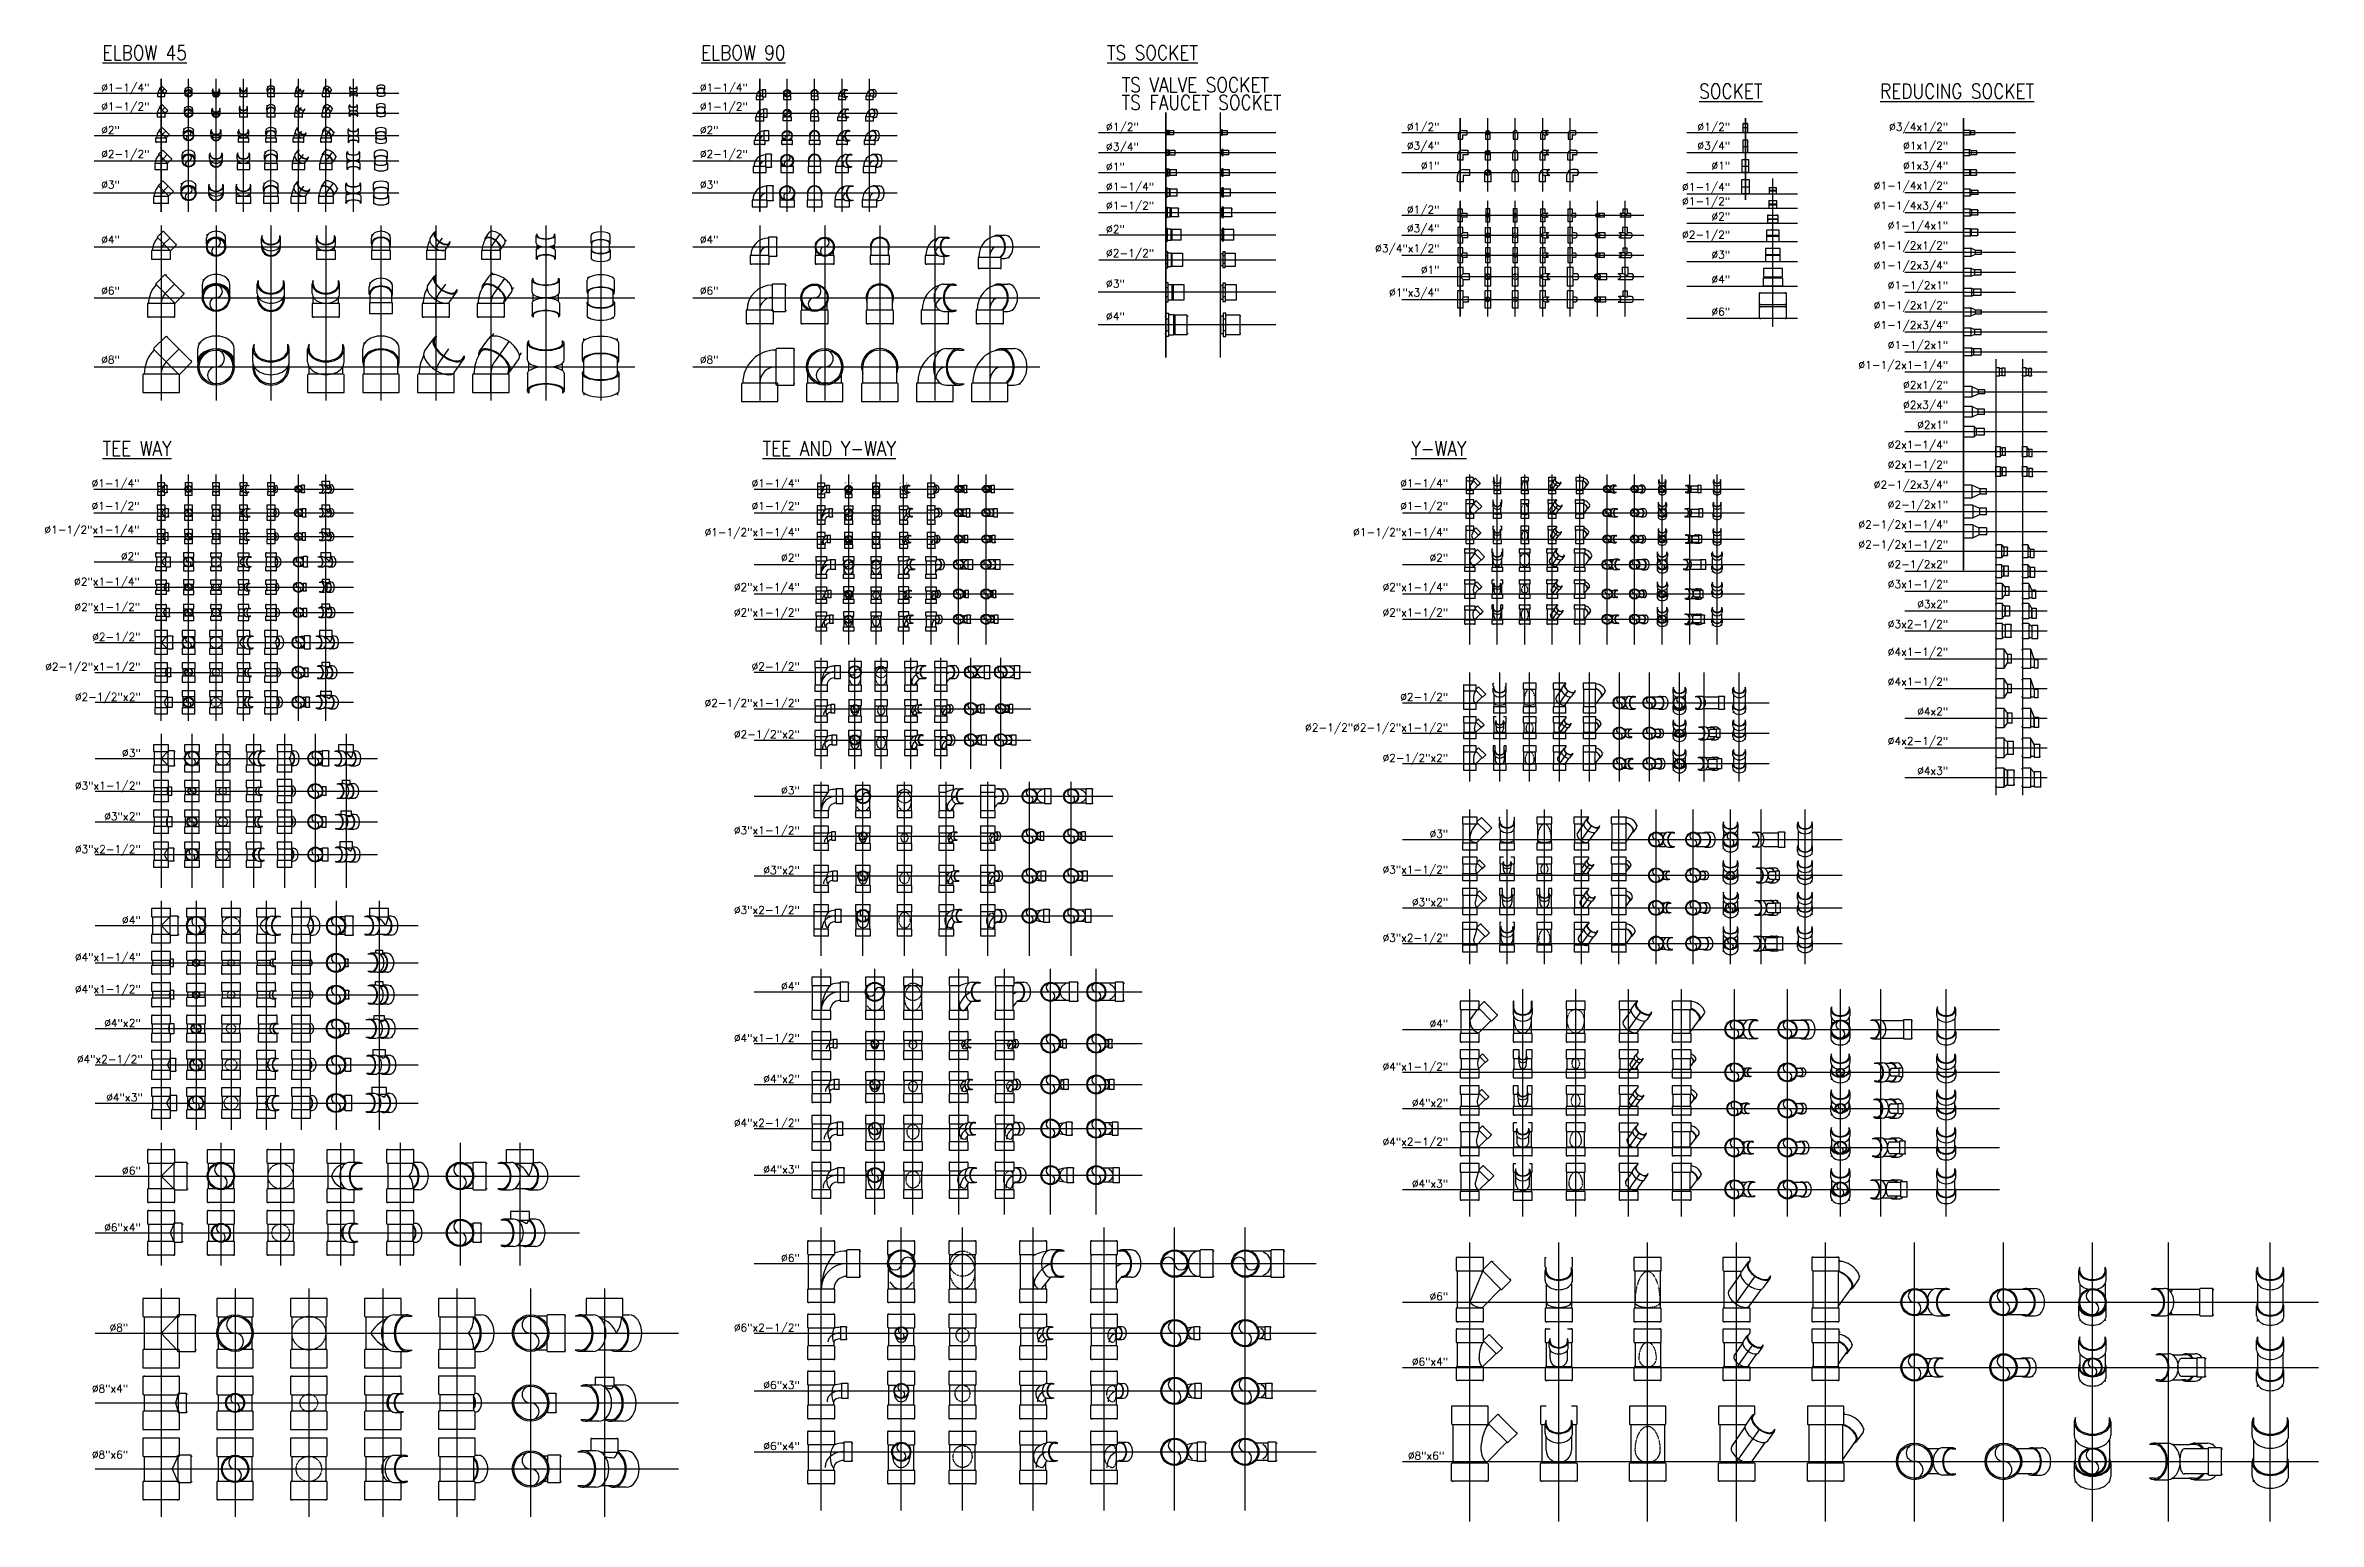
# Model space of a CAD drawing. Header units: inches. Extents: x 71 to 14885, y 6 to 9627.
import ezdxf
from ezdxf.enums import TextEntityAlignment as Align

# ---------------------------------------------------------------- set-up
doc = ezdxf.new("R2010")
doc.units = ezdxf.units.IN
doc.header["$MEASUREMENT"] = 0
doc.linetypes.add('HIDDEN2', pattern=[0.1875, 0.125, -0.0625])
doc.layers.add('PVC', color=3, linetype='Continuous')
doc.layers.add('TEXT', color=2, linetype='Continuous')
doc.styles.add('ROMANS', font='romans', dxfattribs={"width": 0.85, "height": 95})

msp = doc.modelspace()

# ---------------------------------------------------------------- texts
at = {"layer": 'TEXT', "style": 'ROMANS', "width": 0.85}
for s, p in [('%%UELBOW 45', (443, 9532)), ('%%UELBOW 90', (4344, 9532)), ('%%UTS SOCKET', (6990, 9532)), ('TS VALVE SOCKET', (7086, 9323)), ('%%USOCKET', (10849, 9281)), ('%%UREDUCING SOCKET', (12028, 9281)), ('TS FAUCET SOCKET', (7085, 9208)), ('%%UTEE WAY', (443, 6953)), ('%%UTEE AND Y-WAY', (4745, 6953)), ('%%UY-WAY', (8972, 6953))]:
    msp.add_text(s, height=95, dxfattribs=at).set_placement(p)
at = {"layer": 'TEXT', "color": 3, "style": 'ROMANS'}
for s, p in [('%%C1-1/4"', (435, 9327)), ('%%C1-1/4"', (4336, 9327)), ('%%C1-1/2"', (435, 9204)), ('%%C1-1/2"', (4336, 9204)), ('%%C2"', (435, 9050)), ('%%C2"', (4336, 9050)), ('%%C1/2"', (6983, 9071)), ('%%C2-1/2"', (435, 8894)), ('%%C2-1/2"', (4336, 8894)), ('%%C3/4"', (6983, 8941)), ('%%C3"', (435, 8694)), ('%%C3"', (4336, 8694)), ('%%C1"', (6983, 8811)), ('%%C1-1/4"', (6983, 8681)), ('%%C1-1/2"', (6983, 8558)), ('%%C2"', (6983, 8404)), ('%%C4"', (435, 8336)), ('%%C4"', (4336, 8336)), ('%%C2-1/2"', (6983, 8248)), ('%%C6"', (435, 8003)), ('%%C6"', (4336, 8003)), ('%%C3"', (6983, 8049)), ('%%C4"', (6983, 7836)), ('%%C8"', (435, 7553)), ('%%C8"', (4336, 7553))]:
    msp.add_text(s, height=50.8, dxfattribs=at).set_placement(p)
for s, p in [('%%C1/2"', (9157, 9071)), ('%%C1/2"', (11051, 9071)), ('%%C3/4x1/2"', (12472, 9071)), ('%%C3/4"', (9157, 8948)), ('%%C3/4"', (11051, 8948)), ('%%C1x1/2"', (12472, 8948)), ('%%C1"', (9157, 8818)), ('%%C1"', (11051, 8818)), ('%%C1-1/4x1/2"', (12472, 8688)), ('%%C1x3/4"', (12472, 8818)), ('%%C1-1/4"', (11051, 8679)), ('%%C1-1/2"', (11051, 8586)), ('%%C1-1/4x3/4"', (12472, 8558)), ('%%C1/2"', (9157, 8531)), ('%%C3/4"', (9157, 8409)), ('%%C2"', (11051, 8487)), ('%%C1-1/4x1"', (12472, 8428)), ('%%C3/4"x1/2"', (9157, 8279)), ('%%C2-1/2"', (11051, 8368)), ('%%C1-1/2x1/2"', (12472, 8298)), ('%%C1"', (9157, 8139)), ('%%C3"', (11051, 8238)), ('%%C1-1/2x3/4"', (12472, 8168)), ('%%C1"x3/4"', (9157, 7991)), ('%%C4"', (11051, 8077)), ('%%C1-1/2x1"', (12472, 8038)), ('%%C6"', (11051, 7867)), ('%%C1-1/2x1/2"', (12472, 7908)), ('%%C1-1/2x3/4"', (12472, 7779)), ('%%C1-1/2x1"', (12472, 7649)), ('%%C1-1/2x1-1/4"', (12472, 7519)), ('%%C2x1/2"', (12472, 7389)), ('%%C2x3/4"', (12472, 7259)), ('%%C2x1"', (12472, 7129)), ('%%C2x1-1/4"', (12472, 6999)), ('%%C2x1-1/2"', (12472, 6869)), ('%%C1-1/4"', (685, 6748)), ('%%C1-1/4"', (4987, 6748)), ('%%C1-1/4"', (9214, 6748)), ('%%C2-1/2x3/4"', (12472, 6739)), ('%%C2-1/2x1"', (12472, 6609)), ('%%C1-1/2"', (685, 6600)), ('%%C1-1/2"', (4987, 6600)), ('%%C1-1/2"', (9214, 6600)), ('%%C2-1/2x1-1/4"', (12472, 6479)), ('%%C1-1/2"x1-1/4"', (685, 6445)), ('%%C1-1/2"x1-1/4"', (4987, 6429)), ('%%C1-1/2"x1-1/4"', (9214, 6429)), ('%%C2-1/2x1-1/2"', (12472, 6349)), ('%%C2"', (685, 6272)), ('%%C2"', (4987, 6263)), ('%%C2"', (9214, 6263)), ('%%C2-1/2x2"', (12472, 6219)), ('%%C2"x1-1/4"', (687, 6107)), ('%%C2"x1-1/4"', (4987, 6071)), ('%%C2"x1-1/4"', (9214, 6071)), ('%%C3x1-1/2"', (12472, 6090)), ('%%C2"x1-1/2"', (689, 5942)), ('%%C2"x1-1/2"', (4987, 5906)), ('%%C2"x1-1/2"', (9214, 5906)), ('%%C3x2"', (12472, 5960)), ('%%C2-1/2"', (690, 5747)), ('%%C3x2-1/2"', (12472, 5830)), ('%%C4x1-1/2"', (12472, 5649)), ('%%C2-1/2"x1-1/2"', (690, 5552)), ('%%C2-1/2"', (4987, 5554)), ('%%C4x1-1/2"', (12472, 5455)), ('%%C2-1/2"x2"', (692, 5356)), ('%%C2-1/2"x1-1/2"', (4987, 5316)), ('%%C2-1/2"', (9214, 5355)), ('%%C2-1/2"%%C2-1/2"x1-1/2"', (9214, 5156)), ('%%C4x2"', (12472, 5261)), ('%%C3"', (692, 4990)), ('%%C2-1/2"x2"', (4987, 5112)), ('%%C4x2-1/2"', (12472, 5068)), ('%%C2-1/2"x2"', (9214, 4958)), ('%%C4x3"', (12472, 4874)), ('%%C3"x1-1/2"', (692, 4777)), ('%%C3"', (4987, 4746)), ('%%C3"x2"', (692, 4577)), ('%%C3"x1-1/2"', (4987, 4486)), ('%%C3"', (9214, 4463)), ('%%C3"x2-1/2"', (692, 4363)), ('%%C3"x2"', (4987, 4226)), ('%%C3"x1-1/2"', (9214, 4230)), ('%%C3"x2-1/2"', (4987, 3966)), ('%%C3"x2"', (9214, 4018)), ('%%C4"', (692, 3901)), ('%%C4"x1-1/4"', (692, 3659)), ('%%C3"x2-1/2"', (9214, 3785)), ('%%C4"x1-1/2"', (692, 3451)), ('%%C4"', (4987, 3470)), ('%%C4"x2"', (692, 3230)), ('%%C4"', (9214, 3226)), ('%%C4"x1-1/2"', (4987, 3132)), ('%%C4"x2-1/2"', (705, 2994)), ('%%C4"x1-1/2"', (9214, 2946)), ('%%C4"x2"', (4987, 2866)), ('%%C4"x3"', (705, 2745)), ('%%C4"x2"', (9214, 2710)), ('%%C4"x2-1/2"', (4987, 2579)), ('%%C4"x2-1/2"', (9214, 2456)), ('%%C6"', (692, 2268)), ('%%C4"x3"', (4987, 2276)), ('%%C4"x3"', (9214, 2183)), ('%%C6"x4"', (692, 1898)), ('%%C6"', (4987, 1699)), ('%%C6"', (9214, 1448)), ('%%C8"', (611, 1245)), ('%%C6"x2-1/2"', (4987, 1245)), ('%%C6"x4"', (9214, 1023)), ('%%C8"x4"', (611, 847)), ('%%C6"x3"', (4987, 870)), ('%%C8"x6"', (611, 417)), ('%%C6"x4"', (4987, 473)), ('%%C8"x6"', (9188, 410))]:
    msp.add_text(s, height=50.8, dxfattribs=at).set_placement(p, align=Align.RIGHT)

# ---------------------------------------------------------------- blocks, each defined once
blk = doc.blocks.new('PVC114')
for p, q in [((-21, 21), (-24, 21)), ((0, 21), (3, 21)), ((-21, -21), (-24, -21)), ((0, -21), (3, -21))]:
    blk.add_line(p, q)
blk.add_lwpolyline([(-21, 21.5), (-21, -21.5, 0.4142136), (-19, -23.5), (0, -23.5), (0, 23.5), (-19, 23.5, 0.4142136)], format="xyb", close=True)
blk = doc.blocks.new('P45114')
at = {"color": 8}
blk.add_lwpolyline([(21, 21), (6, 6, 0.198912), (0, -9), (0, -30)], format="xyb", dxfattribs=at)
blk.add_arc((22, -9), 42.7, 135, 180)
for p, rotation in [((21, 21), 45), ((0, -30), 270)]:
    blk.add_blockref('PVC114', p, dxfattribs=dict(rotation=rotation))
blk = doc.blocks.new('P45114A')
for p, q in [((-24, 6), (-24, 21)), ((-21, 29), (-21, 34)), ((21, 29), (21, 34)), ((24, 6), (24, 21))]:
    blk.add_line(p, q)
blk.add_circle((0, 0), 24)
at = {"color": 8}
blk.add_circle((0, 0), 21, dxfattribs=at)
for centre, start, end in [((0, -10), 90, 270), ((0, 10), 270, 90)]:
    blk.add_arc(centre, 10.5, start, end, dxfattribs=at)
for start_param, end_param in [(-1.132156, 0.155962), (2.985631, 4.273749)]:
    blk.add_ellipse((0, 6), major_axis=(-24, 0), ratio=0.707107, start_param=start_param, end_param=end_param, dxfattribs=at)
blk.add_ellipse((0, 21), major_axis=(-24, 0), ratio=0.707107, start_param=-3.141593, end_param=0)
blk = doc.blocks.new('P45114B')
for p, q in [((-24, 6), (-24, 21)), ((-21, 21), (-21, 29)), ((21, 21), (21, 29)), ((24, 6), (24, 21))]:
    blk.add_line(p, q)
blk.add_arc((0, 0), 24, 171.0641, 8.9359)
at = {"color": 8}
blk.add_arc((0, 0), 21, 185.3801, 354.6199, dxfattribs=at)
for centre, start_param, end_param in [((0, 21), -0.505361, 3.646953), ((0, 6), 0, 3.141593)]:
    blk.add_ellipse(centre, major_axis=(-24, 0), ratio=0.707107, start_param=start_param, end_param=end_param)
blk.add_ellipse((0, 21), major_axis=(-21, 0), ratio=0.707107, start_param=0, end_param=3.141593, dxfattribs=at)
blk = doc.blocks.new('P45114C')
for p, q in [((-24, 6), (-24, 21)), ((-21, 21), (-21, 29)), ((21, 21), (21, 29)), ((24, 6), (24, 21))]:
    blk.add_line(p, q)
at = {"color": 8}
for p, q in [((-21, -9), (-21, -2)), ((21, -9), (21, -2))]:
    blk.add_line(p, q, dxfattribs=at)
for centre, start_param, end_param in [((0, 21), -0.505361, 3.646953), ((0, 6), 0, 3.141593)]:
    blk.add_ellipse(centre, major_axis=(-24, 0), ratio=0.707107, start_param=start_param, end_param=end_param)
blk.add_ellipse((0, 21), major_axis=(-21, 0), ratio=0.707107, start_param=0, end_param=3.141593, dxfattribs=at)
at = {"rotation": 270}
blk.add_blockref('PVC114', (0, -30), dxfattribs=at)
blk = doc.blocks.new('P45114D')
for p, q in [((-24, 6), (-24, 21)), ((-21, 29), (-21, 37)), ((21, 29), (21, 37)), ((24, 6), (24, 21))]:
    blk.add_line(p, q)
at = {"color": 8}
for p, q in [((-21, -9), (-21, 6)), ((21, -9), (21, 6))]:
    blk.add_line(p, q, dxfattribs=at)
for centre, start_param, end_param in [((0, 6), 2.636232, 6.788546), ((0, 21), 3.141593, 6.283185)]:
    blk.add_ellipse(centre, major_axis=(-24, 0), ratio=0.707107, start_param=start_param, end_param=end_param)
blk.add_ellipse((0, 6), major_axis=(-21, 0), ratio=0.707107, start_param=-3.141593, end_param=0, dxfattribs=at)
at = {"rotation": 270}
blk.add_blockref('PVC114', (0, -30), dxfattribs=at)
blk = doc.blocks.new('P45114E')
for p, q in [((-15, 20), (-5, 35)), ((-2, 33), (1, 38)), ((24, -7), (35, 7)), ((32, 9), (36, 14))]:
    blk.add_line(p, q)
at = {"color": 8}
for p, q in [((5, 6), (15, 21)), ((0, -30), (0, -9))]:
    blk.add_line(p, q, dxfattribs=at)
blk.add_arc((28, -9), 49.4, 153.5243, 180)
blk.add_arc((28, -9), 28.5, 147.3501, 180, dxfattribs=at)
for centre, start_param, end_param in [((5, 6), 3.141593, 6.283185), ((15, 21), 2.638833, 6.788546)]:
    blk.add_ellipse(centre, major_axis=(19.6, -13.9), ratio=0.5, start_param=start_param, end_param=end_param)
blk.add_ellipse((15, 21), major_axis=(17.1, -12.1), ratio=0.5, start_param=-3.124639, end_param=-0.016954, dxfattribs=at)
at = {"rotation": 270}
blk.add_blockref('PVC114', (0, -30), dxfattribs=at)
blk = doc.blocks.new('P45114F')
for p, q in [((-15, 20), (-5, 35)), ((1, 38), (5, 43)), ((24, -7), (35, 7)), ((36, 14), (39, 19))]:
    blk.add_line(p, q)
at = {"color": 8}
for p, q in [((4, 6), (22, 31)), ((0, -9), (0, -30))]:
    blk.add_line(p, q, dxfattribs=at)
for centre, radius, start in [((28, -9), 49.4, 146.1924), ((29, -9), 8.44, 157.4309)]:
    blk.add_arc(centre, radius, start, 180)
blk.add_arc((28, -9), 28.5, 147.3501, 180, dxfattribs=at)
for centre, start_param, end_param in [((4, 6), -0.17684, 3.693557), ((15, 21), 0, 3.141593)]:
    blk.add_ellipse(centre, major_axis=(19.6, -13.9), ratio=0.5, start_param=start_param, end_param=end_param)
blk.add_ellipse((4, 6), major_axis=(17.1, -12.1), ratio=0.5, start_param=0, end_param=3.17005, dxfattribs=at)
at = {"rotation": 270}
blk.add_blockref('PVC114', (0, -30), dxfattribs=at)
blk = doc.blocks.new('P45114G')
for p, q in [((-24, 8), (-24, 28)), ((-21, 28), (-21, 32)), ((21, 28), (21, 32)), ((24, 8), (24, 28)), ((-24, -8), (-24, -28)), ((-21, -28), (-21, -32)), ((21, -28), (21, -32)), ((24, -8), (24, -28))]:
    blk.add_line(p, q)
at = {"color": 8}
for p, q in [((-21, -4), (-21, 4)), ((-10, 0), (10, 0)), ((21, -4), (21, 4))]:
    blk.add_line(p, q, dxfattribs=at)
blk.add_ellipse((0, 28), major_axis=(-24, 0), ratio=0.382683, start_param=-0.505361, end_param=3.646953)
for centre, major_axis, start_param, end_param in [((0, 8), (-24, 0), 0, 1.132156), ((0, 28), (-21, 0), 0, 3.141593), ((0, 8), (-24, 0), 2.009436, 3.141593)]:
    blk.add_ellipse(centre, major_axis=major_axis, ratio=0.382683, start_param=start_param, end_param=end_param, dxfattribs=at)
at = {"color": 8, "extrusion": (0, 0, -1)}
for centre, major_axis, start_param, end_param in [((0, -8), (-24, 0), 0, 1.132156), ((0, -8), (-24, 0), 2.009436, 3.141593), ((0, -28), (-21, 0), 0, 3.141593)]:
    blk.add_ellipse(centre, major_axis=major_axis, ratio=0.382683, start_param=start_param, end_param=end_param, dxfattribs=at)
at = {"extrusion": (0, 0, -1)}
blk.add_ellipse((0, -28), major_axis=(-24, 0), ratio=0.382683, start_param=-0.505361, end_param=3.646953, dxfattribs=at)
blk = doc.blocks.new('P45114H')
for p, q in [((-24, 8), (-24, 28)), ((-21, 32), (-21, 35)), ((21, 32), (21, 35)), ((24, 8), (24, 28)), ((-24, -8), (-24, -28)), ((-21, -32), (-21, -35)), ((21, -32), (21, -35)), ((24, -8), (24, -28))]:
    blk.add_line(p, q)
at = {"color": 8}
for p, q in [((-21, -9), (-21, 8)), ((21, -9), (21, 8))]:
    blk.add_line(p, q, dxfattribs=at)
for centre, start_param, end_param in [((0, 8), 2.636232, 6.788546), ((0, 28), 3.141593, 6.283185)]:
    blk.add_ellipse(centre, major_axis=(-24, 0), ratio=0.382683, start_param=start_param, end_param=end_param)
blk.add_ellipse((0, 8), major_axis=(-21, 0), ratio=0.382683, start_param=3.141593, end_param=6.283185, dxfattribs=at)
at = {"extrusion": (0, 0, -1)}
for centre, start_param, end_param in [((0, -8), 2.636232, 6.788546), ((0, -28), 3.141593, 6.283185)]:
    blk.add_ellipse(centre, major_axis=(-24, 0), ratio=0.382683, start_param=start_param, end_param=end_param, dxfattribs=at)
at = {"color": 8, "extrusion": (0, 0, -1)}
blk.add_ellipse((0, -8), major_axis=(-21, 0), ratio=0.382683, start_param=3.141593, end_param=6.283185, dxfattribs=at)
blk = doc.blocks.new('PVC112')
for p, q in [((-25, 24), (-28, 24)), ((0, 24), (3, 24)), ((-25, -24), (-28, -24)), ((0, -24), (3, -24))]:
    blk.add_line(p, q)
blk.add_lwpolyline([(-25, 24.5), (-25, -24.5, 0.4142136), (-23, -26.5), (0, -26.5), (0, 26.5), (-23, 26.5, 0.4142136)], format="xyb", close=True)
blk = doc.blocks.new('P45112')
at = {"color": 8}
for p, q in [((8, 8), (25, 25)), ((0, -36), (0, -11))]:
    blk.add_line(p, q, dxfattribs=at)
blk.add_arc((27, -11), 50.6, 135, 180)
blk.add_arc((27, -11), 26.6, 135, 180, dxfattribs=at)
for p, rotation in [((25, 25), 45), ((0, -36), 270)]:
    blk.add_blockref('PVC112', p, dxfattribs=dict(rotation=rotation))
blk = doc.blocks.new('P45112A')
for p, q in [((-27, 8), (-27, 25)), ((-24, 34), (-24, 39)), ((24, 34), (24, 39)), ((27, 8), (27, 25))]:
    blk.add_line(p, q)
blk.add_circle((0, 0), 27)
at = {"color": 8}
blk.add_circle((0, 0), 24, dxfattribs=at)
for centre, start, end in [((0, -12), 90, 270), ((0, 12), 270, 90)]:
    blk.add_arc(centre, 12, start, end, dxfattribs=at)
blk.add_ellipse((0, 8), major_axis=(-27, 0), ratio=0.707107, start_param=2.972028, end_param=6.45275, dxfattribs=at)
blk.add_ellipse((0, 25), major_axis=(-27, 0), ratio=0.707107, start_param=3.141593, end_param=6.283185)
blk = doc.blocks.new('P45112B')
for p, q in [((-27, 8), (-27, 25)), ((-24, 25), (-24, 34)), ((24, 25), (24, 34)), ((27, 8), (27, 25))]:
    blk.add_line(p, q)
for radius, start, end in [(27, 170.2846, 9.7154), (24, 182.3799, 357.6201)]:
    blk.add_arc((0, 0), radius, start, end)
blk.add_ellipse((0, 25), major_axis=(-27, 0), ratio=0.707107, start_param=-0.475882, end_param=3.617475)
at = {"color": 8}
for centre, major_axis in [((0, 8), (-27, 0)), ((0, 25), (-24, 0))]:
    blk.add_ellipse(centre, major_axis=major_axis, ratio=0.707107, start_param=0, end_param=3.141593, dxfattribs=at)
blk = doc.blocks.new('P45112C')
for p, q in [((-27, 8), (-27, 25)), ((-24, 25), (-24, 34)), ((24, 25), (24, 34)), ((27, 8), (27, 25))]:
    blk.add_line(p, q)
at = {"color": 8}
for p, q in [((-24, -11), (-24, -1)), ((0, -36), (0, -11)), ((24, -11), (24, -1))]:
    blk.add_line(p, q, dxfattribs=at)
for centre, start_param, end_param in [((0, 25), -0.475882, 3.617475), ((0, 8), 0, 3.141593)]:
    blk.add_ellipse(centre, major_axis=(-27, 0), ratio=0.707107, start_param=start_param, end_param=end_param)
blk.add_ellipse((0, 25), major_axis=(-24, 0), ratio=0.707107, start_param=0, end_param=3.141593, dxfattribs=at)
at = {"rotation": 270}
blk.add_blockref('PVC112', (0, -36), dxfattribs=at)
blk = doc.blocks.new('P45112D')
for p, q in [((-27, 8), (-27, 25)), ((-24, 34), (-24, 41)), ((24, 34), (24, 41)), ((27, 8), (27, 25))]:
    blk.add_line(p, q)
at = {"color": 8}
for p, q in [((-24, -11), (-24, 8)), ((24, -11), (24, 8))]:
    blk.add_line(p, q, dxfattribs=at)
for centre, start_param, end_param in [((0, 8), 2.66571, 6.759068), ((0, 25), 3.141593, 6.283185)]:
    blk.add_ellipse(centre, major_axis=(-27, 0), ratio=0.707107, start_param=start_param, end_param=end_param)
blk.add_ellipse((0, 8), major_axis=(-24, 0), ratio=0.707107, start_param=-3.141593, end_param=0, dxfattribs=at)
at = {"rotation": 270}
blk.add_blockref('PVC112', (0, -36), dxfattribs=at)
blk = doc.blocks.new('P45112E')
for p, q in [((-17, 23), (-4, 41)), ((-2, 39), (2, 44)), ((28, -8), (40, 10)), ((38, 12), (41, 17))]:
    blk.add_line(p, q)
at = {"color": 8}
for p, q in [((18, 25), (5, 8)), ((0, -11), (0, -36))]:
    blk.add_line(p, q, dxfattribs=at)
blk.add_arc((35, -11), 58.7, 152.8003, 180)
blk.add_arc((35, -11), 34.8, 147.3501, 180, dxfattribs=at)
for centre, start_param, end_param in [((5, 8), 3.141593, 6.283185), ((18, 25), 2.66571, 6.759068)]:
    blk.add_ellipse(centre, major_axis=(22, -15.6), ratio=0.5, start_param=start_param, end_param=end_param)
blk.add_ellipse((18, 25), major_axis=(19.6, -13.9), ratio=0.5, start_param=3.141593, end_param=6.283185, dxfattribs=at)
at = {"rotation": 270}
blk.add_blockref('PVC112', (0, -36), dxfattribs=at)
blk = doc.blocks.new('P45112F')
for p, q in [((-17, 23), (-4, 41)), ((2, 44), (6, 49)), ((28, -8), (40, 10)), ((41, 17), (45, 22))]:
    blk.add_line(p, q)
at = {"color": 8}
for p, q in [((26, 36), (6, 8)), ((0, -11), (0, -36))]:
    blk.add_line(p, q, dxfattribs=at)
for centre, radius, start in [((35, -11), 58.7, 146.2356), ((36, -11), 11.6, 154.8938)]:
    blk.add_arc(centre, radius, start, 180)
blk.add_arc((35, -11), 34.8, 147.3501, 180, dxfattribs=at)
for centre, start_param, end_param in [((6, 8), -0.317375, 3.660974), ((18, 25), 0, 3.141593)]:
    blk.add_ellipse(centre, major_axis=(22, -15.6), ratio=0.5, start_param=start_param, end_param=end_param)
blk.add_ellipse((6, 8), major_axis=(19.6, -13.9), ratio=0.5, start_param=0, end_param=3.170759, dxfattribs=at)
at = {"rotation": 270}
blk.add_blockref('PVC112', (0, -36), dxfattribs=at)
blk = doc.blocks.new('P45112G')
for p, q in [((-27, 10), (-27, 33)), ((-24, 33), (-24, 41)), ((24, 33), (24, 41)), ((27, 10), (27, 33)), ((-27, -10), (-27, -33)), ((-24, -33), (-24, -41)), ((24, -33), (24, -41)), ((27, -10), (27, -33))]:
    blk.add_line(p, q)
at = {"color": 8}
for p, q in [((-24, -5), (-24, 5)), ((24, -5), (24, 5))]:
    blk.add_line(p, q, dxfattribs=at)
blk.add_ellipse((0, 33), major_axis=(-27, 0), ratio=0.382683, start_param=-0.475882, end_param=3.617475)
for centre, major_axis, start_param, end_param in [((0, 10), (-27, 0), 0, 1.389266), ((0, 33), (-24, 0), 0, 3.141593), ((0, 10), (-27, 0), 1.752327, 3.141593)]:
    blk.add_ellipse(centre, major_axis=major_axis, ratio=0.382683, start_param=start_param, end_param=end_param, dxfattribs=at)
at = {"color": 8, "extrusion": (0, 0, -1)}
for centre, major_axis, start_param, end_param in [((0, -10), (-27, 0), 0, 1.389266), ((0, -10), (-27, 0), 1.752327, 3.141593), ((0, -33), (-24, 0), 0, 3.141593)]:
    blk.add_ellipse(centre, major_axis=major_axis, ratio=0.382683, start_param=start_param, end_param=end_param, dxfattribs=at)
at = {"extrusion": (0, 0, -1)}
blk.add_ellipse((0, -33), major_axis=(-27, 0), ratio=0.382683, start_param=-0.475882, end_param=3.617475, dxfattribs=at)
blk = doc.blocks.new('P45112H')
for p, q in [((-27, 10), (-27, 33)), ((-24, 38), (-24, 41)), ((24, 38), (24, 41)), ((27, 10), (27, 33)), ((-27, -10), (-27, -33)), ((-24, -38), (-24, -41)), ((24, -38), (24, -41)), ((27, -10), (27, -33))]:
    blk.add_line(p, q)
at = {"color": 8}
for p, q in [((-24, -11), (-24, 10)), ((24, -11), (24, 10))]:
    blk.add_line(p, q, dxfattribs=at)
for centre, start_param, end_param in [((0, 10), 2.66571, 6.759068), ((0, 33), 3.141593, 6.283185)]:
    blk.add_ellipse(centre, major_axis=(-27, 0), ratio=0.382683, start_param=start_param, end_param=end_param)
blk.add_ellipse((0, 10), major_axis=(-24, 0), ratio=0.382683, start_param=3.141593, end_param=6.283185, dxfattribs=at)
at = {"extrusion": (0, 0, -1)}
for centre, start_param, end_param in [((0, -10), 2.66571, 6.759068), ((0, -33), 3.141593, 6.283185)]:
    blk.add_ellipse(centre, major_axis=(-27, 0), ratio=0.382683, start_param=start_param, end_param=end_param, dxfattribs=at)
at = {"color": 8, "extrusion": (0, 0, -1)}
blk.add_ellipse((0, -10), major_axis=(-24, 0), ratio=0.382683, start_param=3.141593, end_param=6.283185, dxfattribs=at)
blk = doc.blocks.new('PVC2')
for p, q in [((-28.5, 30), (-32, 30)), ((0, 30), (3.5, 30)), ((-28.5, -30), (-32, -30)), ((0, -30), (3.5, -30))]:
    blk.add_line(p, q)
blk.add_lwpolyline([(0, 33.5), (0, -33.5), (-28.5, -33.5), (-28.5, 33.5)], close=True)
blk = doc.blocks.new('P452')
at = {"color": 8}
blk.add_lwpolyline([(30, 30), (10, 10, 0.198912), (0, -14), (0, -43)], format="xyb", dxfattribs=at)
for radius in [65, 5.01]:
    blk.add_arc((35, -14), radius, 135, 180)
for p, rotation in [((30, 30), 45), ((0, -43), 270)]:
    blk.add_blockref('PVC2', p, dxfattribs=dict(rotation=rotation))
blk = doc.blocks.new('P452A')
for p, q in [((-33, 10), (-33, 30)), ((-30, 41), (-30, 46)), ((30, 41), (30, 46)), ((33, 10), (33, 30))]:
    blk.add_line(p, q)
blk.add_circle((0, 0), 33.5)
at = {"color": 8}
blk.add_circle((0, 0), 30, dxfattribs=at)
for centre, start, end in [((0, -15), 90, 270), ((0, 15), 270, 90)]:
    blk.add_arc(centre, 15, start, end, dxfattribs=at)
blk.add_ellipse((0, 10), major_axis=(-33.5, 0), ratio=0.707107, start_param=2.961332, end_param=6.463446, dxfattribs=at)
blk.add_ellipse((0, 30), major_axis=(-33.5, 0), ratio=0.707107, start_param=3.141593, end_param=6.283185)
blk = doc.blocks.new('P452B')
for p, q in [((-34, 10), (-34, 30)), ((-30, 30), (-30, 41)), ((30, 30), (30, 41)), ((34, 10), (34, 30))]:
    blk.add_line(p, q)
blk.add_arc((0, 0), 33.5, 169.6718, 10.3282)
at = {"color": 8}
blk.add_arc((0, 0), 30, 180.5549, 359.4451, dxfattribs=at)
for centre, start_param, end_param in [((0, 30), -0.461193, 3.602785), ((0, 10), 0, 3.141593)]:
    blk.add_ellipse(centre, major_axis=(-33.5, 0), ratio=0.707107, start_param=start_param, end_param=end_param)
blk.add_ellipse((0, 30), major_axis=(-30, 0), ratio=0.707107, start_param=0, end_param=3.141593, dxfattribs=at)
blk = doc.blocks.new('P452C')
for p, q in [((-34, 10), (-34, 30)), ((-30, 30), (-30, 41)), ((30, 30), (30, 41)), ((34, 10), (34, 30))]:
    blk.add_line(p, q)
at = {"color": 8}
for p, q in [((-30, -14), (-30, 0)), ((30, -14), (30, 0))]:
    blk.add_line(p, q, dxfattribs=at)
for centre, start_param, end_param in [((0, 30), -0.461193, 3.602785), ((0, 10), 0, 3.141593)]:
    blk.add_ellipse(centre, major_axis=(-33.5, 0), ratio=0.707107, start_param=start_param, end_param=end_param)
blk.add_ellipse((0, 30), major_axis=(-30, 0), ratio=0.707107, start_param=0, end_param=3.141593, dxfattribs=at)
at = {"rotation": 270}
blk.add_blockref('PVC2', (0, -43), dxfattribs=at)
blk = doc.blocks.new('P452D')
for p, q in [((-34, 10), (-34, 30)), ((-30, 41), (-30, 44)), ((30, 41), (30, 44)), ((34, 10), (34, 30))]:
    blk.add_line(p, q)
at = {"color": 8}
for p, q in [((-30, -14), (-30, 10)), ((30, -14), (30, 10))]:
    blk.add_line(p, q, dxfattribs=at)
for centre, start_param, end_param in [((0, 10), 2.6804, 6.744378), ((0, 30), 3.141593, 6.283185)]:
    blk.add_ellipse(centre, major_axis=(-33.5, 0), ratio=0.707107, start_param=start_param, end_param=end_param)
blk.add_ellipse((0, 10), major_axis=(-30, 0), ratio=0.707107, start_param=3.141593, end_param=6.283185, dxfattribs=at)
at = {"rotation": 270}
blk.add_blockref('PVC2', (0, -43), dxfattribs=at)
blk = doc.blocks.new('P452E')
for p, q in [((-20, 30), (-6, 50)), ((-3, 48), (1, 54)), ((35, -9), (49, 11)), ((46, 13), (50, 19))]:
    blk.add_line(p, q)
at = {"color": 8}
for p, q in [((21, 30), (7, 10)), ((0, -14), (0, -43))]:
    blk.add_line(p, q, dxfattribs=at)
blk.add_arc((46, -14), 75.8, 152.3979, 180)
blk.add_arc((46, -14), 45.9, 147.3501, 180, dxfattribs=at)
for centre, start_param, end_param in [((7, 10), 3.141593, 6.283185), ((21, 30), 2.6804, 6.744378)]:
    blk.add_ellipse(centre, major_axis=(27.4, -19.3), ratio=0.5, start_param=start_param, end_param=end_param)
blk.add_ellipse((21, 30), major_axis=(24.5, -17.3), ratio=0.5, start_param=3.141593, end_param=6.283185, dxfattribs=at)
at = {"rotation": 270}
blk.add_blockref('PVC2', (0, -43), dxfattribs=at)
blk = doc.blocks.new('P452F')
for p, q in [((-20, 30), (-6, 50)), ((1, 54), (6, 60)), ((35, -9), (49, 11)), ((50, 19), (55, 25))]:
    blk.add_line(p, q)
at = {"color": 8}
for p, q in [((31, 44), (7, 10)), ((0, -14), (0, -43))]:
    blk.add_line(p, q, dxfattribs=at)
for centre, radius, start in [((46, -14), 75.8, 146.2694), ((47, -14), 16.7, 153.5765)]:
    blk.add_arc(centre, radius, start, 180)
blk.add_arc((46, -14), 45.9, 147.3501, 180, dxfattribs=at)
for centre, start_param, end_param in [((7, 10), -0.322393, 3.644598), ((22, 30), 0, 3.141593)]:
    blk.add_ellipse(centre, major_axis=(27.4, -19.3), ratio=0.5, start_param=start_param, end_param=end_param)
blk.add_ellipse((7, 10), major_axis=(24.5, -17.3), ratio=0.5, start_param=0, end_param=3.171311, dxfattribs=at)
at = {"rotation": 270}
blk.add_blockref('PVC2', (0, -43), dxfattribs=at)
blk = doc.blocks.new('P452G')
for p, q in [((-34, 13), (-34, 40)), ((-30, 40), (-30, 45)), ((30, 40), (30, 45)), ((34, 13), (34, 40)), ((-34, -13), (-34, -40)), ((-30, -40), (-30, -45)), ((30, -40), (30, -45)), ((34, -13), (34, -40))]:
    blk.add_line(p, q)
at = {"color": 8}
for p, q in [((-30, -8), (-30, 8)), ((30, -8), (30, 8))]:
    blk.add_line(p, q, dxfattribs=at)
blk.add_ellipse((0, 40), major_axis=(-33.5, 0), ratio=0.382683, start_param=-0.461193, end_param=3.602785)
for centre, major_axis in [((0, 13), (-33.5, 0)), ((0, 40), (-30, 0))]:
    blk.add_ellipse(centre, major_axis=major_axis, ratio=0.382683, start_param=0, end_param=3.141593, dxfattribs=at)
at = {"extrusion": (0, 0, -1)}
blk.add_ellipse((0, -40), major_axis=(-33.5, 0), ratio=0.382683, start_param=-0.461193, end_param=3.602785, dxfattribs=at)
at = {"color": 8, "extrusion": (0, 0, -1)}
for centre, major_axis in [((0, -13), (-33.5, 0)), ((0, -40), (-30, 0))]:
    blk.add_ellipse(centre, major_axis=major_axis, ratio=0.382683, start_param=0, end_param=3.141593, dxfattribs=at)
blk = doc.blocks.new('P452H')
for p, q in [((-34, 13), (-34, 40)), ((-30, 45), (-30, 48)), ((30, 45), (30, 48)), ((34, 13), (34, 40)), ((-34, -13), (-34, -40)), ((-30, -45), (-30, -48)), ((30, -45), (30, -48)), ((34, -13), (34, -40))]:
    blk.add_line(p, q)
at = {"color": 8}
for p, q in [((-30, -14), (-30, 13)), ((30, -14), (30, 13))]:
    blk.add_line(p, q, dxfattribs=at)
for centre, start_param, end_param in [((0, 13), 2.6804, 6.744378), ((0, 40), 3.141593, 6.283185)]:
    blk.add_ellipse(centre, major_axis=(-33.5, 0), ratio=0.382683, start_param=start_param, end_param=end_param)
blk.add_ellipse((0, 13), major_axis=(-30, 0), ratio=0.382683, start_param=3.141593, end_param=6.283185, dxfattribs=at)
at = {"extrusion": (0, 0, -1)}
for centre, start_param, end_param in [((0, -13), 2.6804, 6.744378), ((0, -40), 3.141593, 6.283185)]:
    blk.add_ellipse(centre, major_axis=(-33.5, 0), ratio=0.382683, start_param=start_param, end_param=end_param, dxfattribs=at)
at = {"color": 8, "extrusion": (0, 0, -1)}
blk.add_ellipse((0, -13), major_axis=(-30, 0), ratio=0.382683, start_param=3.141593, end_param=6.283185, dxfattribs=at)
blk = doc.blocks.new('PVC212')
for p, q in [((-38.5, 38), (-42, 38)), ((0, 38), (3.5, 38)), ((-38.5, -38), (-42, -38)), ((0, -38), (3.5, -38))]:
    blk.add_line(p, q)
blk.add_lwpolyline([(0, -41.5), (0, 41.5), (-38.5, 41.5), (-38.5, -41.5)], close=True)
blk = doc.blocks.new('P45212')
at = {"color": 8}
for p, q in [((13, 13), (40, 40)), ((0, -57), (0, -18))]:
    blk.add_line(p, q, dxfattribs=at)
blk.add_arc((45, -18), 82.7, 135, 180)
blk.add_arc((45, -18), 44.7, 135, 180, dxfattribs=at)
for p, rotation in [((40, 40), 45), ((0, -57), 270)]:
    blk.add_blockref('PVC212', p, dxfattribs=dict(rotation=rotation))
blk = doc.blocks.new('P45212A')
for p, q in [((-42, 13), (-42, 40)), ((-38, 52), (-38, 57)), ((38, 52), (38, 57)), ((42, 13), (42, 40))]:
    blk.add_line(p, q)
blk.add_circle((0, 0), 41.5)
at = {"color": 8}
blk.add_circle((0, 0), 38, dxfattribs=at)
for centre, start, end in [((0, -19), 90, 270), ((0, 19), 270, 90)]:
    blk.add_arc(centre, 19, start, end, dxfattribs=at)
blk.add_ellipse((0, 13), major_axis=(-41.5, 0), ratio=0.707107, start_param=2.955878, end_param=6.4689, dxfattribs=at)
blk.add_ellipse((0, 40), major_axis=(-41.5, 0), ratio=0.707107, start_param=3.141593, end_param=6.283185)
blk = doc.blocks.new('P45212B')
for p, q in [((-42, 13), (-42, 40)), ((-38, 40), (-38, 52)), ((38, 40), (38, 52)), ((42, 13), (42, 40))]:
    blk.add_line(p, q)
blk.add_arc((0, 0), 41.5, 169.3593, 10.6407)
at = {"color": 8}
blk.add_arc((0, 0), 38, 178.1102, 1.8898, dxfattribs=at)
for centre, start_param, end_param in [((0, 40), -0.413643, 3.555236), ((0, 13), 0, 3.141593)]:
    blk.add_ellipse(centre, major_axis=(-41.5, 0), ratio=0.707107, start_param=start_param, end_param=end_param)
blk.add_ellipse((0, 40), major_axis=(-38, 0), ratio=0.707107, start_param=0, end_param=3.141593, dxfattribs=at)
blk = doc.blocks.new('P45212C')
for p, q in [((-42, 13), (-42, 40)), ((-38, 40), (-38, 52)), ((38, 40), (38, 52)), ((42, 13), (42, 40))]:
    blk.add_line(p, q)
at = {"color": 8}
for p, q in [((-38, -18), (-38, 1)), ((38, -18), (38, 1)), ((0, -57), (0, -18))]:
    blk.add_line(p, q, dxfattribs=at)
for centre, start_param, end_param in [((0, 40), -0.413643, 3.555236), ((0, 13), 0, 3.141593)]:
    blk.add_ellipse(centre, major_axis=(-41.5, 0), ratio=0.707107, start_param=start_param, end_param=end_param)
blk.add_ellipse((0, 40), major_axis=(-38, 0), ratio=0.707107, start_param=0, end_param=3.141593, dxfattribs=at)
at = {"rotation": 270}
blk.add_blockref('PVC212', (0, -57), dxfattribs=at)
blk = doc.blocks.new('P45212D')
for p, q in [((-42, 13), (-42, 40)), ((-38, 52), (-38, 60)), ((38, 52), (38, 60)), ((42, 13), (42, 40))]:
    blk.add_line(p, q)
at = {"color": 8}
for p, q in [((-38, -18), (-38, 13)), ((38, -18), (38, 13))]:
    blk.add_line(p, q, dxfattribs=at)
for centre, start_param, end_param in [((0, 13), 2.72795, 6.696828), ((0, 40), 3.141593, 6.283185)]:
    blk.add_ellipse(centre, major_axis=(-41.5, 0), ratio=0.707107, start_param=start_param, end_param=end_param)
blk.add_ellipse((0, 13), major_axis=(-38, 0), ratio=0.707107, start_param=3.141593, end_param=6.283185, dxfattribs=at)
at = {"rotation": 270}
blk.add_blockref('PVC212', (0, -57), dxfattribs=at)
blk = doc.blocks.new('P45212E')
for p, q in [((-24, 38), (-4, 65)), ((-1, 63), (4, 69)), ((43, -12), (63, 16)), ((60, 18), (65, 24))]:
    blk.add_line(p, q)
at = {"color": 8}
for p, q in [((30, 40), (10, 13)), ((0, -18), (0, -57))]:
    blk.add_line(p, q, dxfattribs=at)
for centre, radius, start in [((56, -18), 94.4, 150.2242), ((57, -18), 19.4, 169.827)]:
    blk.add_arc(centre, radius, start, 180)
blk.add_arc((56, -18), 56.5, 146.0126, 180, dxfattribs=at)
for centre, start_param, end_param in [((10, 13), 3.141593, 6.283185), ((30, 40), 2.72795, 6.696828)]:
    blk.add_ellipse(centre, major_axis=(33.4, -24.6), ratio=0.477304, start_param=start_param, end_param=end_param)
blk.add_ellipse((30, 40), major_axis=(30.6, -22.6), ratio=0.477304, start_param=3.141593, end_param=6.283185, dxfattribs=at)
at = {"rotation": 270}
blk.add_blockref('PVC212', (0, -57), dxfattribs=at)
blk = doc.blocks.new('P45212G')
for p, q in [((-42, 17), (-42, 53)), ((-38, 53), (-38, 59)), ((38, 53), (38, 59)), ((42, 17), (42, 53)), ((-42, -17), (-42, -53)), ((-38, -53), (-38, -59)), ((38, -53), (38, -59)), ((42, -17), (42, -53))]:
    blk.add_line(p, q)
at = {"color": 8}
for p, q in [((-38, -11), (-38, 11)), ((38, -11), (38, 11))]:
    blk.add_line(p, q, dxfattribs=at)
blk.add_ellipse((0, 53), major_axis=(-41.5, 0), ratio=0.382683, start_param=-0.413643, end_param=3.555236)
for centre, major_axis in [((0, 17), (-41.5, 0)), ((0, 53), (-38, 0))]:
    blk.add_ellipse(centre, major_axis=major_axis, ratio=0.382683, start_param=0, end_param=3.141593, dxfattribs=at)
at = {"extrusion": (0, 0, -1)}
blk.add_ellipse((0, -53), major_axis=(-41.5, 0), ratio=0.382683, start_param=-0.413643, end_param=3.555236, dxfattribs=at)
at = {"color": 8, "extrusion": (0, 0, -1)}
for centre, major_axis in [((0, -17), (-41.5, 0)), ((0, -53), (-38, 0))]:
    blk.add_ellipse(centre, major_axis=major_axis, ratio=0.382683, start_param=0, end_param=3.141593, dxfattribs=at)
blk = doc.blocks.new('P45212F')
for p, q in [((-24, 38), (-4, 65)), ((4, 69), (9, 76)), ((43, -12), (63, 16)), ((65, 24), (70, 31))]:
    blk.add_line(p, q)
at = {"color": 8}
for p, q in [((41, 56), (10, 13)), ((0, -18), (0, -57))]:
    blk.add_line(p, q, dxfattribs=at)
for centre, radius, start in [((56, -18), 94.4, 144.9949), ((57, -18), 19.4, 152.2333)]:
    blk.add_arc(centre, radius, start, 180)
blk.add_arc((56, -18), 56.5, 146.0126, 180, dxfattribs=at)
for centre, start_param, end_param in [((10, 13), -0.289248, 3.590133), ((30, 40), 0, 3.141593)]:
    blk.add_ellipse(centre, major_axis=(33.4, -24.6), ratio=0.477304, start_param=start_param, end_param=end_param)
blk.add_ellipse((10, 13), major_axis=(30.6, -22.6), ratio=0.477304, start_param=0, end_param=3.167557, dxfattribs=at)
at = {"rotation": 270}
blk.add_blockref('PVC212', (0, -57), dxfattribs=at)
blk = doc.blocks.new('P45212H')
for p, q in [((-42, 17), (-42, 53)), ((-38, 59), (-38, 61)), ((38, 59), (38, 61)), ((42, 17), (42, 53)), ((-42, -17), (-42, -53)), ((-38, -59), (-38, -61)), ((38, -59), (38, -61)), ((42, -17), (42, -53))]:
    blk.add_line(p, q)
at = {"color": 8}
for p, q in [((-38, -17), (-38, 17)), ((38, -17), (38, 17))]:
    blk.add_line(p, q, dxfattribs=at)
for centre, start_param, end_param in [((0, 17), 2.72795, 6.696828), ((0, 53), 3.141593, 6.283185)]:
    blk.add_ellipse(centre, major_axis=(-41.5, 0), ratio=0.382683, start_param=start_param, end_param=end_param)
blk.add_ellipse((0, 17), major_axis=(-38, 0), ratio=0.382683, start_param=3.141593, end_param=6.283185, dxfattribs=at)
at = {"extrusion": (0, 0, -1)}
for centre, start_param, end_param in [((0, -17), 2.72795, 6.696828), ((0, -53), 3.141593, 6.283185)]:
    blk.add_ellipse(centre, major_axis=(-41.5, 0), ratio=0.382683, start_param=start_param, end_param=end_param, dxfattribs=at)
at = {"color": 8, "extrusion": (0, 0, -1)}
blk.add_ellipse((0, -17), major_axis=(-38, 0), ratio=0.382683, start_param=3.141593, end_param=6.283185, dxfattribs=at)
blk = doc.blocks.new('PVC8')
for p, q in [((-119, 110), (-124, 110)), ((5, 110), (0, 110)), ((-119, -110), (-124, -110)), ((5, -110), (0, -110))]:
    blk.add_line(p, q)
at = {"flags": 128}
blk.add_lwpolyline([(-113, -119), (0, -119), (0, 119), (-113, 119, 0.414214), (-119, 113), (-119, -113, 0.414214)], format="xyb", close=True, dxfattribs=at)
blk = doc.blocks.new('P458')
at = {"color": 8}
blk.add_lwpolyline([(117, 117), (33, 33, 0.198912), (0, -47), (0, -166)], format="xyb", dxfattribs=at)
blk.add_arc((113, -47), 223, 135, 180)
for p, rotation in [((117, 117), 45), ((0, -166), 270)]:
    blk.add_blockref('PVC8', p, dxfattribs=dict(rotation=rotation))
blk = doc.blocks.new('P458A')
for p, q in [((-110, 149), (-110, 159)), ((110, 149), (110, 159)), ((-119, 33), (-119, 117)), ((119, 33), (119, 117))]:
    blk.add_line(p, q)
blk.add_circle((0, 0), 119)
at = {"color": 8}
blk.add_circle((0, 0), 110, dxfattribs=at)
for centre, start, end in [((0, -55), 90, 270), ((0, 55), 270, 90)]:
    blk.add_arc(centre, 55, start, end, dxfattribs=at)
blk.add_ellipse((0, 117), major_axis=(-119, 0), ratio=0.707107, start_param=3.141593, end_param=6.283185)
blk.add_ellipse((0, 33), major_axis=(-119, 0), ratio=0.707107, start_param=2.977257, end_param=6.447521, dxfattribs=at)
blk = doc.blocks.new('P458B')
for p, q in [((-110, 117), (-110, 149)), ((110, 117), (110, 149)), ((-119, 33), (-119, 117)), ((119, 33), (119, 117))]:
    blk.add_line(p, q)
blk.add_arc((0, 0), 119, 170.5843, 9.4157)
at = {"color": 8}
blk.add_arc((0, 0), 110, 179.4152, 0.5848, dxfattribs=at)
for centre, start_param, end_param in [((0, 117), -0.391416, 3.533009), ((0, 33), 0, 3.141593)]:
    blk.add_ellipse(centre, major_axis=(-119, 0), ratio=0.707107, start_param=start_param, end_param=end_param)
blk.add_ellipse((0, 117), major_axis=(-110, 0), ratio=0.707107, start_param=0, end_param=3.141593, dxfattribs=at)
blk = doc.blocks.new('P458C')
for p, q in [((-110, 117), (-110, 149)), ((110, 117), (110, 149)), ((-119, 33), (-119, 117)), ((119, 33), (119, 117))]:
    blk.add_line(p, q)
at = {"color": 8}
for p, q in [((-110, -47), (-110, 1)), ((110, -47), (110, 1))]:
    blk.add_line(p, q, dxfattribs=at)
for centre, start_param, end_param in [((0, 117), -0.391416, 3.533009), ((0, 33), 0, 3.141593)]:
    blk.add_ellipse(centre, major_axis=(-119, 0), ratio=0.707107, start_param=start_param, end_param=end_param)
blk.add_ellipse((0, 117), major_axis=(-110, 0), ratio=0.707107, start_param=0, end_param=3.141593, dxfattribs=at)
at = {"rotation": 270}
blk.add_blockref('PVC8', (0, -166), dxfattribs=at)
blk = doc.blocks.new('P458D')
for p, q in [((-110, 149), (-110, 159)), ((110, 149), (110, 159)), ((-119, 33), (-119, 117)), ((119, 33), (119, 117))]:
    blk.add_line(p, q)
at = {"color": 8}
for p, q in [((-110, -47), (-110, 33)), ((110, -47), (110, 33))]:
    blk.add_line(p, q, dxfattribs=at)
for centre, start_param, end_param in [((0, 117), 3.141593, 6.283185), ((0, 33), 2.750177, 6.674601)]:
    blk.add_ellipse(centre, major_axis=(-119, 0), ratio=0.707107, start_param=start_param, end_param=end_param)
blk.add_ellipse((0, 33), major_axis=(-110, 0), ratio=0.707107, start_param=-3.141593, end_param=0, dxfattribs=at)
at = {"rotation": 270}
blk.add_blockref('PVC8', (0, -166), dxfattribs=at)
blk = doc.blocks.new('P458E')
for p, q in [((-74, 102), (-14, 186)), ((-7, 181), (6, 199)), ((121, -35), (180, 49)), ((173, 54), (186, 72))]:
    blk.add_line(p, q)
at = {"color": 8}
for p, q in [((83, 117), (23, 33)), ((0, -47), (0, -166))]:
    blk.add_line(p, q, dxfattribs=at)
blk.add_arc((148, -47), 258, 151.7073, 180)
blk.add_arc((149, -47), 149, 147.3501, 180, dxfattribs=at)
for centre, start_param, end_param in [((83, 117), 2.750177, 6.674601), ((23, 33), 3.141593, 6.283185)]:
    blk.add_ellipse(centre, major_axis=(97.2, -68.7), ratio=0.5, start_param=start_param, end_param=end_param)
blk.add_ellipse((83, 117), major_axis=(89.8, -63.5), ratio=0.5, start_param=3.141593, end_param=6.283185, dxfattribs=at)
at = {"rotation": 270}
blk.add_blockref('PVC8', (0, -166), dxfattribs=at)
blk = doc.blocks.new('P458F')
for p, q in [((-74, 102), (-14, 186)), ((6, 199), (19, 218)), ((121, -35), (180, 49)), ((186, 72), (199, 91))]:
    blk.add_line(p, q)
at = {"color": 8}
for p, q in [((117, 166), (23, 33)), ((0, -166), (0, -47))]:
    blk.add_line(p, q, dxfattribs=at)
for centre, radius, start in [((148, -47), 258, 146.1905), ((154, -47), 43.9, 157.581)]:
    blk.add_arc(centre, radius, start, 180)
blk.add_arc((149, -47), 149, 147.3501, 180, dxfattribs=at)
for centre, start_param, end_param in [((83, 117), 0, 3.141593), ((23, 33), -0.233957, 3.571465)]:
    blk.add_ellipse(centre, major_axis=(97.2, -68.7), ratio=0.5, start_param=start_param, end_param=end_param)
blk.add_ellipse((23, 33), major_axis=(89.8, -63.5), ratio=0.5, start_param=0, end_param=3.170017, dxfattribs=at)
at = {"rotation": 270}
blk.add_blockref('PVC8', (0, -166), dxfattribs=at)
blk = doc.blocks.new('P458G')
for p, q in [((-119, 43), (-119, 153)), ((-110, 150), (-110, 171)), ((110, 150), (110, 171)), ((119, 43), (119, 153)), ((-119, -43), (-119, -153)), ((119, -43), (119, -153)), ((-110, -150), (-110, -171)), ((110, -150), (110, -171))]:
    blk.add_line(p, q)
at = {"color": 8}
for p, q in [((-110, -26), (-110, 26)), ((110, -26), (110, 26))]:
    blk.add_line(p, q, dxfattribs=at)
blk.add_ellipse((0, 153), major_axis=(-119, 0), ratio=0.382683, start_param=-0.391416, end_param=3.533009)
for centre, major_axis, start_param, end_param in [((0, 153), (-110, 0), -0.000001, 3.141593), ((0, 43), (-119, 0), 0, 1.264686), ((0, 43), (-119, 0), 1.876907, 3.141593)]:
    blk.add_ellipse(centre, major_axis=major_axis, ratio=0.382683, start_param=start_param, end_param=end_param, dxfattribs=at)
at = {"color": 8, "extrusion": (0, 0, -1)}
for centre, major_axis, start_param, end_param in [((0, -43), (-119, 0), 0, 1.264686), ((0, -43), (-119, 0), 1.876907, 3.141593), ((0, -153), (-110, 0), -0.000001, 3.141593)]:
    blk.add_ellipse(centre, major_axis=major_axis, ratio=0.382683, start_param=start_param, end_param=end_param, dxfattribs=at)
at = {"extrusion": (0, 0, -1)}
blk.add_ellipse((0, -153), major_axis=(-119, 0), ratio=0.382683, start_param=-0.391416, end_param=3.533009, dxfattribs=at)
blk = doc.blocks.new('P458H')
for p, q in [((-119, 43), (-119, 153)), ((-110, 171), (-110, 184)), ((110, 171), (110, 184)), ((119, 43), (119, 153)), ((-119, -43), (-119, -153)), ((119, -43), (119, -153)), ((-110, -171), (-110, -184)), ((110, -171), (110, -184))]:
    blk.add_line(p, q)
at = {"color": 8}
for p, q in [((-110, -47), (-110, 43)), ((110, -47), (110, 43))]:
    blk.add_line(p, q, dxfattribs=at)
for centre, start_param, end_param in [((0, 153), 3.141593, 6.283185), ((0, 43), 2.750177, 6.674601)]:
    blk.add_ellipse(centre, major_axis=(-119, 0), ratio=0.382683, start_param=start_param, end_param=end_param)
blk.add_ellipse((0, 43), major_axis=(-110, 0), ratio=0.382683, start_param=3.141593, end_param=6.283185, dxfattribs=at)
at = {"extrusion": (0, 0, -1)}
for centre, start_param, end_param in [((0, -43), 2.750177, 6.674601), ((0, -153), 3.141593, 6.283185)]:
    blk.add_ellipse(centre, major_axis=(-119, 0), ratio=0.382683, start_param=start_param, end_param=end_param, dxfattribs=at)
at = {"color": 8, "extrusion": (0, 0, -1)}
blk.add_ellipse((0, -43), major_axis=(-110, 0), ratio=0.382683, start_param=3.141593, end_param=6.283185, dxfattribs=at)
blk = doc.blocks.new('PVC6')
for p, q in [((-86.5, 82.5), (-93, 82.5)), ((0, 82.5), (6.5, 82.5)), ((-86.5, -82.5), (-93, -82.5)), ((0, -82.5), (6.5, -82.5))]:
    blk.add_line(p, q)
blk.add_lwpolyline([(0, -89), (0, 89), (-81.5, 89, 0.4142136), (-86.5, 84), (-86.5, -84, 0.4142136), (-81.5, -89)], format="xyb", close=True)
blk = doc.blocks.new('P456')
at = {"color": 8}
blk.add_lwpolyline([(88, 88), (27, 27, 0.198912), (0, -38), (0, -124)], format="xyb", dxfattribs=at)
blk.add_arc((91, -38), 173, 135, 180)
for p, rotation in [((88, 88), 45), ((0, -124), 270)]:
    blk.add_blockref('PVC6', p, dxfattribs=dict(rotation=rotation))
blk = doc.blocks.new('P456A')
for p, q in [((-89, 27), (-89, 88)), ((-82, 111), (-82, 120)), ((82, 111), (82, 120)), ((89, 27), (89, 88))]:
    blk.add_line(p, q)
blk.add_circle((0, 0), 89)
at = {"color": 8}
blk.add_circle((0, 0), 82.5, dxfattribs=at)
for centre, start, end in [((0, -41), 90, 270), ((0, 41), 270, 90)]:
    blk.add_arc(centre, 41.2, start, end, dxfattribs=at)
blk.add_ellipse((0, 88), major_axis=(-89, 0), ratio=0.707107, start_param=-3.141593, end_param=0)
blk.add_ellipse((0, 27), major_axis=(-89, 0), ratio=0.707107, start_param=2.966166, end_param=6.458612, dxfattribs=at)
blk = doc.blocks.new('P456B')
for p, q in [((-89, 27), (-89, 88)), ((-82, 88), (-82, 111)), ((82, 88), (82, 111)), ((89, 27), (89, 88))]:
    blk.add_line(p, q)
blk.add_arc((0, 0), 89, 169.9488, 10.0512)
at = {"color": 8}
blk.add_arc((0, 0), 82.5, 178.0387, 1.9613, dxfattribs=at)
for centre, start_param, end_param in [((0, 88), -0.384553, 3.526145), ((0, 27), 0, 3.141593)]:
    blk.add_ellipse(centre, major_axis=(-89, 0), ratio=0.707107, start_param=start_param, end_param=end_param)
blk.add_ellipse((0, 88), major_axis=(-82.5, 0), ratio=0.707107, start_param=0, end_param=3.141593, dxfattribs=at)
blk = doc.blocks.new('P456C')
for p, q in [((-89, 27), (-89, 88)), ((-82, 88), (-82, 111)), ((82, 88), (82, 111)), ((89, 27), (89, 88))]:
    blk.add_line(p, q)
at = {"color": 8}
for p, q in [((-82, -38), (-82, 3)), ((82, -38), (82, 3))]:
    blk.add_line(p, q, dxfattribs=at)
for centre, start_param, end_param in [((0, 88), -0.384553, 3.526145), ((0, 27), 0, 3.141593)]:
    blk.add_ellipse(centre, major_axis=(-89, 0), ratio=0.707107, start_param=start_param, end_param=end_param)
blk.add_ellipse((0, 88), major_axis=(-82.5, 0), ratio=0.707107, start_param=0, end_param=3.141593, dxfattribs=at)
at = {"rotation": 270}
blk.add_blockref('PVC6', (0, -124), dxfattribs=at)
blk = doc.blocks.new('PVC5')
for p, q in [((-70.5, 70), (-76, 70)), ((0, 70), (5.5, 70)), ((-70.5, -70), (-76, -70)), ((0, -70), (5.5, -70))]:
    blk.add_line(p, q)
blk.add_lwpolyline([(0, -75.5), (0, 75.5), (-66.5, 75.5, 0.4142136), (-70.5, 71.5), (-70.5, -71.5, 0.4142136), (-66.5, -75.5)], format="xyb", close=True)
blk = doc.blocks.new('P455D')
for p, q in [((-76, 23), (-76, 73)), ((-70, 93), (-70, 102)), ((70, 93), (70, 102)), ((76, 23), (76, 73))]:
    blk.add_line(p, q)
at = {"color": 8}
for p, q in [((-70, -32), (-70, 23)), ((70, -32), (70, 23))]:
    blk.add_line(p, q, dxfattribs=at)
for centre, start_param, end_param in [((0, 23), 2.757536, 6.667242), ((0, 73), 3.141593, 6.283185)]:
    blk.add_ellipse(centre, major_axis=(-75.5, 0), ratio=0.707107, start_param=start_param, end_param=end_param)
blk.add_ellipse((0, 23), major_axis=(-70, 0), ratio=0.707107, start_param=3.141593, end_param=6.283185, dxfattribs=at)
at = {"rotation": 270}
blk.add_blockref('PVC5', (0, -103), dxfattribs=at)
blk = doc.blocks.new('P456E')
for p, q in [((-5, 135), (4, 149)), ((-54, 78), (-11, 139)), ((91, -25), (135, 36)), ((129, 40), (139, 54))]:
    blk.add_line(p, q)
at = {"color": 8}
for p, q in [((62, 88), (19, 27)), ((0, -124), (0, -38))]:
    blk.add_line(p, q, dxfattribs=at)
blk.add_arc((118, -38), 201, 151.4444, 180)
blk.add_arc((119, -38), 119, 147.3501, 180, dxfattribs=at)
for centre, start_param, end_param in [((62, 88), 2.75704, 6.667738), ((19, 27), 3.141593, 6.283185)]:
    blk.add_ellipse(centre, major_axis=(72.7, -51.4), ratio=0.5, start_param=start_param, end_param=end_param)
blk.add_ellipse((62, 88), major_axis=(67.4, -47.6), ratio=0.500297, start_param=3.141593, end_param=6.283185, dxfattribs=at)
at = {"rotation": 270}
blk.add_blockref('PVC6', (0, -124), dxfattribs=at)
blk = doc.blocks.new('P456F')
for p, q in [((4, 149), (14, 163)), ((-54, 78), (-11, 139)), ((91, -25), (135, 36)), ((139, 54), (149, 67))]:
    blk.add_line(p, q)
at = {"color": 8}
for p, q in [((88, 124), (19, 27)), ((0, -38), (0, -124))]:
    blk.add_line(p, q, dxfattribs=at)
for centre, radius, start in [((118, -38), 201, 146.2303), ((121, -38), 39, 155.1435)]:
    blk.add_arc(centre, radius, start, 180)
blk.add_arc((119, -38), 119, 147.3501, 180, dxfattribs=at)
for centre, start_param, end_param in [((62, 88), 0, 3.141593), ((19, 27), -0.248715, 3.563569)]:
    blk.add_ellipse(centre, major_axis=(72.7, -51.4), ratio=0.5, start_param=start_param, end_param=end_param)
blk.add_ellipse((19, 27), major_axis=(67.4, -47.6), ratio=0.500297, start_param=0, end_param=3.170693, dxfattribs=at)
at = {"rotation": 270}
blk.add_blockref('PVC6', (0, -124), dxfattribs=at)
blk = doc.blocks.new('P456G')
for p, q in [((-89, 35), (-89, 115)), ((-82, 112), (-82, 127)), ((82, 112), (82, 127)), ((89, 35), (89, 115)), ((-89, -35), (-89, -115)), ((-82, -112), (-82, -127)), ((82, -112), (82, -127)), ((89, -35), (89, -115))]:
    blk.add_line(p, q)
at = {"color": 8}
for p, q in [((-82, -22), (-82, 22)), ((82, -22), (82, 22))]:
    blk.add_line(p, q, dxfattribs=at)
blk.add_ellipse((0, 115), major_axis=(-89, 0), ratio=0.382683, start_param=-0.384553, end_param=3.526145)
for centre, major_axis in [((0, 35), (-89, 0)), ((0, 115), (-82.5, 0))]:
    blk.add_ellipse(centre, major_axis=major_axis, ratio=0.382683, start_param=0, end_param=3.141593, dxfattribs=at)
at = {"extrusion": (0, 0, -1)}
blk.add_ellipse((0, -115), major_axis=(-89, 0), ratio=0.382683, start_param=-0.384553, end_param=3.526145, dxfattribs=at)
at = {"color": 8, "extrusion": (0, 0, -1)}
for centre, major_axis in [((0, -35), (-89, 0)), ((0, -115), (-82.5, 0))]:
    blk.add_ellipse(centre, major_axis=major_axis, ratio=0.382683, start_param=0, end_param=3.141593, dxfattribs=at)
blk = doc.blocks.new('P456H')
for p, q in [((-89, 35), (-89, 115)), ((-82, 127), (-82, 136)), ((82, 127), (82, 136)), ((89, 35), (89, 115)), ((-89, -35), (-89, -115)), ((-82, -127), (-82, -136)), ((82, -127), (82, -136)), ((89, -35), (89, -115))]:
    blk.add_line(p, q)
at = {"color": 8}
for p, q in [((-82, -38), (-82, 35)), ((82, -38), (82, 35))]:
    blk.add_line(p, q, dxfattribs=at)
for centre, start_param, end_param in [((0, 115), 3.141593, 6.283185), ((0, 35), 2.75704, 6.667738)]:
    blk.add_ellipse(centre, major_axis=(-89, 0), ratio=0.382683, start_param=start_param, end_param=end_param)
blk.add_ellipse((0, 35), major_axis=(-82.5, 0), ratio=0.382683, start_param=3.141593, end_param=6.283185, dxfattribs=at)
at = {"extrusion": (0, 0, -1)}
for centre, start_param, end_param in [((0, -35), 2.75704, 6.667738), ((0, -115), 3.141593, 6.283185)]:
    blk.add_ellipse(centre, major_axis=(-89, 0), ratio=0.382683, start_param=start_param, end_param=end_param, dxfattribs=at)
at = {"color": 8, "extrusion": (0, 0, -1)}
blk.add_ellipse((0, -35), major_axis=(-82.5, 0), ratio=0.382683, start_param=3.141593, end_param=6.283185, dxfattribs=at)
blk = doc.blocks.new('P454H')
for p, q in [((-62, 23), (-62, 74)), ((-57, 83), (-57, 87)), ((57, 83), (57, 87)), ((62, 23), (62, 74)), ((-62, -23), (-62, -74)), ((-57, -83), (-57, -87)), ((57, -83), (57, -87)), ((62, -23), (62, -74))]:
    blk.add_line(p, q)
at = {"color": 8}
for p, q in [((-57, -25), (-57, 23)), ((57, -25), (57, 23))]:
    blk.add_line(p, q, dxfattribs=at)
for centre, start_param, end_param in [((0, 23), 2.737234, 6.687544), ((0, 74), 3.141593, 6.283185)]:
    blk.add_ellipse(centre, major_axis=(-62, 0), ratio=0.382683, start_param=start_param, end_param=end_param)
blk.add_ellipse((0, 23), major_axis=(-57, 0), ratio=0.382683, start_param=3.141593, end_param=6.283185, dxfattribs=at)
at = {"extrusion": (0, 0, -1)}
for centre, start_param, end_param in [((0, -23), 2.737234, 6.687544), ((0, -74), 3.141593, 6.283185)]:
    blk.add_ellipse(centre, major_axis=(-62, 0), ratio=0.382683, start_param=start_param, end_param=end_param, dxfattribs=at)
at = {"color": 8, "extrusion": (0, 0, -1)}
blk.add_ellipse((0, -23), major_axis=(-57, 0), ratio=0.382683, start_param=3.141593, end_param=6.283185, dxfattribs=at)
blk = doc.blocks.new('P454G')
for p, q in [((-62, 23), (-62, 74)), ((-57, 74), (-57, 83)), ((57, 74), (57, 83)), ((62, 23), (62, 74)), ((-62, -23), (-62, -74)), ((-57, -74), (-57, -83)), ((57, -74), (57, -83)), ((62, -23), (62, -74))]:
    blk.add_line(p, q)
at = {"color": 8}
for p, q in [((-57, -14), (-57, 14)), ((57, -14), (57, 14))]:
    blk.add_line(p, q, dxfattribs=at)
blk.add_ellipse((0, 74), major_axis=(-62, 0), ratio=0.382683, start_param=-0.404359, end_param=3.545951)
for centre, major_axis, start_param, end_param in [((0, 23), (-62, 0), 0, 1.33995), ((0, 74), (-57, 0), 0, 3.141593), ((0, 23), (-62, 0), 1.801642, 3.141593)]:
    blk.add_ellipse(centre, major_axis=major_axis, ratio=0.382683, start_param=start_param, end_param=end_param, dxfattribs=at)
at = {"color": 8, "extrusion": (0, 0, -1)}
for centre, major_axis, start_param, end_param in [((0, -23), (-62, 0), 0, 1.33995), ((0, -23), (-62, 0), 1.801642, 3.141593), ((0, -74), (-57, 0), 0, 3.141593)]:
    blk.add_ellipse(centre, major_axis=major_axis, ratio=0.382683, start_param=start_param, end_param=end_param, dxfattribs=at)
at = {"extrusion": (0, 0, -1)}
blk.add_ellipse((0, -74), major_axis=(-62, 0), ratio=0.382683, start_param=-0.404359, end_param=3.545951, dxfattribs=at)
blk = doc.blocks.new('PVC4')
for p, q in [((-55, 57), (-60, 57)), ((0, 57), (5, 57)), ((-55, -57), (-60, -57)), ((0, -57), (5, -57))]:
    blk.add_line(p, q)
blk.add_lwpolyline([(0, -62), (0, 62), (-55, 62), (-55, -62)], close=True)
blk = doc.blocks.new('P454F')
for p, q in [((-38, 53), (-11, 92)), ((1, 99), (8, 109)), ((63, -18), (91, 21)), ((94, 34), (101, 44))]:
    blk.add_line(p, q)
at = {"color": 8}
for p, q in [((58, 82), (13, 18)), ((0, -80), (0, -25))]:
    blk.add_line(p, q, dxfattribs=at)
for centre, radius, start in [((79, -25), 136, 146.2073), ((81, -25), 24.4, 156.4054)]:
    blk.add_arc(centre, radius, start, 180)
blk.add_arc((79, -25), 79.1, 147.3501, 180, dxfattribs=at)
for centre, start_param, end_param in [((13, 18), -0.252064, 3.585027), ((40, 57), 0, 3.141593)]:
    blk.add_ellipse(centre, major_axis=(50.6, -35.8), ratio=0.5, start_param=start_param, end_param=end_param)
blk.add_ellipse((13, 18), major_axis=(46.5, -32.9), ratio=0.5, start_param=0, end_param=3.170295, dxfattribs=at)
at = {"rotation": 270}
blk.add_blockref('PVC4', (0, -80), dxfattribs=at)
blk = doc.blocks.new('P454E')
for p, q in [((-38, 53), (-11, 92)), ((-7, 89), (1, 99)), ((63, -18), (91, 21)), ((87, 24), (94, 34))]:
    blk.add_line(p, q)
at = {"color": 8}
for p, q in [((40, 57), (13, 18)), ((0, -25), (0, -80))]:
    blk.add_line(p, q, dxfattribs=at)
blk.add_arc((79, -25), 136, 151.8327, 180)
blk.add_arc((79, -25), 79.1, 147.3501, 180, dxfattribs=at)
for centre, start_param, end_param in [((13, 18), 3.141593, 6.283185), ((40, 57), 2.737234, 6.687544)]:
    blk.add_ellipse(centre, major_axis=(50.6, -35.8), ratio=0.5, start_param=start_param, end_param=end_param)
blk.add_ellipse((40, 57), major_axis=(46.5, -32.9), ratio=0.5, start_param=3.141593, end_param=6.283185, dxfattribs=at)
at = {"rotation": 270}
blk.add_blockref('PVC4', (0, -80), dxfattribs=at)
blk = doc.blocks.new('P454D')
for p, q in [((-62, 18), (-62, 57)), ((-57, 74), (-57, 82)), ((57, 74), (57, 82)), ((62, 18), (62, 57))]:
    blk.add_line(p, q)
at = {"color": 8}
for p, q in [((-57, -25), (-57, 18)), ((57, -25), (57, 18))]:
    blk.add_line(p, q, dxfattribs=at)
for centre, start_param, end_param in [((0, 18), 2.737234, 6.687544), ((0, 57), 3.141593, 6.283185)]:
    blk.add_ellipse(centre, major_axis=(-62, 0), ratio=0.707107, start_param=start_param, end_param=end_param)
blk.add_ellipse((0, 18), major_axis=(-57, 0), ratio=0.707107, start_param=3.141593, end_param=6.283185, dxfattribs=at)
at = {"rotation": 270}
blk.add_blockref('PVC4', (0, -80), dxfattribs=at)
blk = doc.blocks.new('P454C')
for p, q in [((-62, 18), (-62, 57)), ((-57, 57), (-57, 74)), ((57, 57), (57, 74)), ((62, 18), (62, 57))]:
    blk.add_line(p, q)
at = {"color": 8}
for p, q in [((-57, -25), (-57, 0)), ((57, -25), (57, 0))]:
    blk.add_line(p, q, dxfattribs=at)
for centre, start_param, end_param in [((0, 57), -0.404359, 3.545951), ((0, 18), 0, 3.141593)]:
    blk.add_ellipse(centre, major_axis=(-62, 0), ratio=0.707107, start_param=start_param, end_param=end_param)
blk.add_ellipse((0, 57), major_axis=(-57, 0), ratio=0.707107, start_param=0, end_param=3.141593, dxfattribs=at)
at = {"rotation": 270}
blk.add_blockref('PVC4', (0, -80), dxfattribs=at)
blk = doc.blocks.new('P454B')
for p, q in [((-62, 18), (-62, 57)), ((-57, 57), (-57, 74)), ((57, 57), (57, 74)), ((62, 18), (62, 57))]:
    blk.add_line(p, q)
blk.add_arc((0, 0), 62, 170.3853, 9.6147)
at = {"color": 8}
blk.add_arc((0, 0), 57, 179.5709, 0.4291, dxfattribs=at)
for centre, start_param, end_param in [((0, 57), -0.404359, 3.545951), ((0, 18), 0, 3.141593)]:
    blk.add_ellipse(centre, major_axis=(-62, 0), ratio=0.707107, start_param=start_param, end_param=end_param)
blk.add_ellipse((0, 57), major_axis=(-57, 0), ratio=0.707107, start_param=0, end_param=3.141593, dxfattribs=at)
blk = doc.blocks.new('P454A')
for p, q in [((-62, 18), (-62, 57)), ((-57, 74), (-57, 81)), ((57, 74), (57, 81)), ((62, 18), (62, 57))]:
    blk.add_line(p, q)
blk.add_circle((0, 0), 62)
at = {"color": 8}
blk.add_circle((0, 0), 57, dxfattribs=at)
for centre, start, end in [((0, -28), 90, 270), ((0, 28), 270, 90)]:
    blk.add_arc(centre, 28.5, start, end, dxfattribs=at)
blk.add_ellipse((0, 18), major_axis=(-62, 0), ratio=0.707107, start_param=2.973785, end_param=6.450993, dxfattribs=at)
blk.add_ellipse((0, 57), major_axis=(-62, 0), ratio=0.707107, start_param=3.141593, end_param=6.283185)
blk = doc.blocks.new('P454')
at = {"color": 8}
blk.add_lwpolyline([(57, 57), (18, 18, 0.198912), (0, -25), (0, -80)], format="xyb", dxfattribs=at)
blk.add_arc((60, -25), 117, 135, 180)
for p, rotation in [((57, 57), 45), ((0, -80), 270)]:
    blk.add_blockref('PVC4', p, dxfattribs=dict(rotation=rotation))
blk = doc.blocks.new('PVC3')
for p, q in [((-43.5, 45), (-47, 45)), ((0, 45), (3.5, 45)), ((-43.5, -45), (-47, -45)), ((0, -45), (3.5, -45))]:
    blk.add_line(p, q)
blk.add_lwpolyline([(0, -48.5), (0, 48.5), (-41.5, 48.5, 0.4142136), (-43.5, 46.5), (-43.5, -46.5, 0.4142136), (-41.5, -48.5)], format="xyb", close=True)
blk = doc.blocks.new('P453')
at = {"color": 8}
for p, q in [((15, 15), (46, 46)), ((0, -22), (0, -65))]:
    blk.add_line(p, q, dxfattribs=at)
blk.add_arc((52, -22), 96.9, 135, 180)
blk.add_arc((52, -22), 51.9, 135, 180, dxfattribs=at)
for p, rotation in [((46, 46), 45), ((0, -65), 270)]:
    blk.add_blockref('PVC3', p, dxfattribs=dict(rotation=rotation))
blk = doc.blocks.new('P453A')
for p, q in [((-48, 15), (-48, 46)), ((-45, 59), (-45, 66)), ((45, 59), (45, 66)), ((48, 15), (48, 46))]:
    blk.add_line(p, q)
blk.add_circle((0, 0), 48.5)
at = {"color": 8}
blk.add_circle((0, 0), 45, dxfattribs=at)
for centre, start, end in [((0, -22), 90, 270), ((0, 22), 270, 90)]:
    blk.add_arc(centre, 22.5, start, end, dxfattribs=at)
blk.add_ellipse((0, 15), major_axis=(-48.5, 0), ratio=0.707107, start_param=2.956924, end_param=6.467854, dxfattribs=at)
blk.add_ellipse((0, 46), major_axis=(-48.5, 0), ratio=0.707107, start_param=3.141593, end_param=6.283185)
blk = doc.blocks.new('P453C')
for p, q in [((-48, 15), (-48, 46)), ((-45, 46), (-45, 59)), ((45, 46), (45, 59)), ((48, 15), (48, 46))]:
    blk.add_line(p, q)
at = {"color": 8}
for p, q in [((-45, -22), (-45, 2)), ((45, -22), (45, 2))]:
    blk.add_line(p, q, dxfattribs=at)
for centre, start_param, end_param in [((0, 46), -0.38223, 3.523823), ((0, 15), 0, 3.141593)]:
    blk.add_ellipse(centre, major_axis=(-48.5, 0), ratio=0.707107, start_param=start_param, end_param=end_param)
blk.add_ellipse((0, 46), major_axis=(-45, 0), ratio=0.707107, start_param=0, end_param=3.141593, dxfattribs=at)
at = {"rotation": 270}
blk.add_blockref('PVC3', (0, -65), dxfattribs=at)
blk = doc.blocks.new('P453B')
for p, q in [((-48, 15), (-48, 46)), ((-45, 46), (-45, 59)), ((45, 46), (45, 59)), ((48, 15), (48, 46))]:
    blk.add_line(p, q)
blk.add_arc((0, 0), 48.5, 169.4193, 10.5807)
at = {"color": 8}
blk.add_arc((0, 0), 45, 177.0606, 2.9394, dxfattribs=at)
for centre, start_param, end_param in [((0, 46), -0.38223, 3.523823), ((0, 15), 0, 3.141593)]:
    blk.add_ellipse(centre, major_axis=(-48.5, 0), ratio=0.707107, start_param=start_param, end_param=end_param)
blk.add_ellipse((0, 46), major_axis=(-45, 0), ratio=0.707107, start_param=0, end_param=3.141593, dxfattribs=at)
blk = doc.blocks.new('P453D')
for p, q in [((-48, 15), (-48, 46)), ((-45, 59), (-45, 67)), ((45, 59), (45, 67)), ((48, 15), (48, 46))]:
    blk.add_line(p, q)
at = {"color": 8}
for p, q in [((-45, -22), (-45, 15)), ((45, -22), (45, 15))]:
    blk.add_line(p, q, dxfattribs=at)
for centre, start_param, end_param in [((0, 15), 2.759362, 6.665416), ((0, 46), 3.141593, 6.283185)]:
    blk.add_ellipse(centre, major_axis=(-48.5, 0), ratio=0.707107, start_param=start_param, end_param=end_param)
blk.add_ellipse((0, 15), major_axis=(-45, 0), ratio=0.707107, start_param=3.141593, end_param=6.283185, dxfattribs=at)
at = {"rotation": 270}
blk.add_blockref('PVC3', (0, -65), dxfattribs=at)
blk = doc.blocks.new('P453F')
for p, q in [((-29, 43), (-7, 74)), ((1, 79), (6, 87)), ((50, -13), (72, 18)), ((74, 27), (80, 35))]:
    blk.add_line(p, q)
at = {"color": 8}
for p, q in [((47, 66), (11, 15)), ((0, -22), (0, -65))]:
    blk.add_line(p, q, dxfattribs=at)
for centre, radius, start in [((68, -22), 113, 146.262), ((69, -22), 24.3, 153.8279)]:
    blk.add_arc(centre, radius, start, 180)
blk.add_arc((68, -22), 68, 147.3501, 180, dxfattribs=at)
for centre, start_param, end_param in [((11, 15), -0.259522, 3.560651), ((32, 46), 0, 3.141593)]:
    blk.add_ellipse(centre, major_axis=(39.6, -28), ratio=0.5, start_param=start_param, end_param=end_param)
blk.add_ellipse((11, 15), major_axis=(36.7, -26), ratio=0.5, start_param=0, end_param=3.171192, dxfattribs=at)
at = {"rotation": 270}
blk.add_blockref('PVC3', (0, -65), dxfattribs=at)
blk = doc.blocks.new('P453E')
for p, q in [((-29, 43), (-7, 74)), ((-4, 72), (1, 79)), ((50, -13), (72, 18)), ((69, 20), (74, 27))]:
    blk.add_line(p, q)
at = {"color": 8}
for p, q in [((32, 46), (11, 15)), ((0, -22), (0, -65))]:
    blk.add_line(p, q, dxfattribs=at)
for centre, radius, start in [((68, -22), 113, 151.2854), ((69, -22), 24.3, 169.1932)]:
    blk.add_arc(centre, radius, start, 180)
blk.add_arc((68, -22), 68, 147.3501, 180, dxfattribs=at)
for centre, start_param, end_param in [((11, 15), 3.141593, 6.283185), ((32, 46), 2.759362, 6.665416)]:
    blk.add_ellipse(centre, major_axis=(39.6, -28), ratio=0.5, start_param=start_param, end_param=end_param)
blk.add_ellipse((32, 46), major_axis=(36.7, -26), ratio=0.5, start_param=3.141593, end_param=6.283185, dxfattribs=at)
at = {"rotation": 270}
blk.add_blockref('PVC3', (0, -65), dxfattribs=at)
blk = doc.blocks.new('P453G')
for p, q in [((-48, 20), (-48, 60)), ((-45, 59), (-45, 68)), ((45, 59), (45, 68)), ((48, 20), (48, 60)), ((-48, -20), (-48, -60)), ((-45, -59), (-45, -68)), ((45, -59), (45, -68)), ((48, -20), (48, -60))]:
    blk.add_line(p, q)
at = {"color": 8}
for p, q in [((-45, -13), (-45, 13)), ((45, -13), (45, 13))]:
    blk.add_line(p, q, dxfattribs=at)
blk.add_ellipse((0, 60), major_axis=(-48.5, 0), ratio=0.382683, start_param=-0.38223, end_param=3.523823)
for centre, major_axis in [((0, 20), (-48.5, 0)), ((0, 60), (-45, 0))]:
    blk.add_ellipse(centre, major_axis=major_axis, ratio=0.382683, start_param=0, end_param=3.141593, dxfattribs=at)
at = {"extrusion": (0, 0, -1)}
blk.add_ellipse((0, -60), major_axis=(-48.5, 0), ratio=0.382683, start_param=-0.38223, end_param=3.523823, dxfattribs=at)
at = {"color": 8, "extrusion": (0, 0, -1)}
for centre, major_axis in [((0, -20), (-48.5, 0)), ((0, -60), (-45, 0))]:
    blk.add_ellipse(centre, major_axis=major_axis, ratio=0.382683, start_param=0, end_param=3.141593, dxfattribs=at)
blk = doc.blocks.new('P453H')
for p, q in [((-48, 20), (-48, 60)), ((-45, 67), (-45, 71)), ((45, 67), (45, 71)), ((48, 20), (48, 60)), ((-48, -20), (-48, -60)), ((-45, -67), (-45, -71)), ((45, -67), (45, -71)), ((48, -20), (48, -60))]:
    blk.add_line(p, q)
at = {"color": 8}
for p, q in [((-45, -22), (-45, 20)), ((45, -22), (45, 20))]:
    blk.add_line(p, q, dxfattribs=at)
for centre, start_param, end_param in [((0, 20), 2.759362, 6.665416), ((0, 60), 3.141593, 6.283185)]:
    blk.add_ellipse(centre, major_axis=(-48.5, 0), ratio=0.382683, start_param=start_param, end_param=end_param)
blk.add_ellipse((0, 20), major_axis=(-45, 0), ratio=0.382683, start_param=3.141593, end_param=6.283185, dxfattribs=at)
at = {"extrusion": (0, 0, -1)}
for centre, start_param, end_param in [((0, -20), 2.759362, 6.665416), ((0, -60), 3.141593, 6.283185)]:
    blk.add_ellipse(centre, major_axis=(-48.5, 0), ratio=0.382683, start_param=start_param, end_param=end_param, dxfattribs=at)
at = {"color": 8, "extrusion": (0, 0, -1)}
blk.add_ellipse((0, -20), major_axis=(-45, 0), ratio=0.382683, start_param=3.141593, end_param=6.283185, dxfattribs=at)
blk = doc.blocks.new('P90114')
blk.add_arc((19, -19), 40, 90, 180)
at = {"color": 9}
blk.add_arc((19, -19), 19, 90, 180, dxfattribs=at)
blk.add_blockref('PVC114', (40, 0))
at = {"rotation": 270}
blk.add_blockref('PVC114', (0, -40), dxfattribs=at)
blk = doc.blocks.new('P90114A')
for p, q in [((-21, -19), (-21, -12)), ((-21, -19), (-21, -16)), ((-21, -40), (-21, -43)), ((21, -19), (21, -12)), ((21, -19), (21, -16)), ((21, -40), (21, -43))]:
    blk.add_line(p, q)
for points in [[(-15, -19), (-24, -19), (-24, -40)], [(-24, -40), (24, -40), (24, -19), (15, -19)]]:
    blk.add_lwpolyline(points)
blk.add_circle((0, 0), 24)
at = {"color": 8}
blk.add_circle((0, 0), 21, dxfattribs=at)
for centre, start, end in [((-10, 0), 180, 0), ((10, 0), 0, 180)]:
    blk.add_arc(centre, 10.5, start, end, dxfattribs=at)
blk = doc.blocks.new('P90114B')
for p, q in [((-21, -19), (-21, 0)), ((21, -19), (21, 0))]:
    blk.add_line(p, q)
blk.add_arc((0, 0), 24, 331.045, 208.955)
at = {"color": 9}
blk.add_arc((0, 0), 21, 0, 180, dxfattribs=at)
at = {"rotation": 270}
blk.add_blockref('PVC114', (0, -40), dxfattribs=at)
blk = doc.blocks.new('P90114C')
for p, q in [((13, 24), (28, 24)), ((28, 21), (37, 21)), ((-21, -19), (-21, -16)), ((-21, -40), (-21, -43)), ((13, -24), (28, -24)), ((21, -40), (21, -43)), ((28, -21), (37, -21))]:
    blk.add_line(p, q)
for points in [[(3, -19), (-24, -19), (-24, -40)], [(-24, -40), (24, -40), (24, -24)]]:
    blk.add_lwpolyline(points)
for centre, major_axis, ratio, start_param, end_param in [((13, -19), (0, 40), 0.860876, 0.299696, 1.570796), ((13, 0), (0, 24), 0.707107, 0, 3.141593), ((28, 0), (0, 24), 0.707107, -0.505361, 3.646953)]:
    blk.add_ellipse(centre, major_axis=major_axis, ratio=ratio, start_param=start_param, end_param=end_param)
at = {"color": 9}
for centre, major_axis, end_param in [((13, -19), (0, 19), 1.570796), ((28, 0), (0, 21), 3.141593)]:
    blk.add_ellipse(centre, major_axis=major_axis, ratio=0.707107, start_param=0, end_param=end_param, dxfattribs=at)
blk = doc.blocks.new('P90114D')
for p, q in [((13, 24), (28, 24)), ((37, 21), (40, 21)), ((24, -24), (28, -24)), ((37, -21), (40, -21))]:
    blk.add_line(p, q)
for centre, major_axis, ratio, start_param, end_param in [((13, -19), (0, 40), 0.860876, 0, 1.570796), ((13, 0), (0, 24), 0.707107, -2.484329, 0.642316), ((28, 0), (0, 24), 0.707107, 3.141593, 6.283185)]:
    blk.add_ellipse(centre, major_axis=major_axis, ratio=ratio, start_param=start_param, end_param=end_param)
at = {"color": 9}
for centre, major_axis, start_param, end_param in [((13, -19), (0, 19), 0, 1.570796), ((13, 0), (0, 21), -2.701617, 0)]:
    blk.add_ellipse(centre, major_axis=major_axis, ratio=0.707107, start_param=start_param, end_param=end_param, dxfattribs=at)
at = {"rotation": 270}
blk.add_blockref('PVC114', (0, -40), dxfattribs=at)
blk = doc.blocks.new('P90112')
blk.add_arc((24, -24), 48, 90, 180)
at = {"color": 8}
blk.add_arc((24, -24), 24, 90, 180, dxfattribs=at)
blk.add_blockref('PVC112', (49, 0))
at = {"rotation": 270}
blk.add_blockref('PVC112', (0, -49), dxfattribs=at)
blk = doc.blocks.new('P90112A')
for p, q in [((-24, -24), (-24, -10)), ((-24, -24), (-24, -21)), ((-24, -49), (-24, -52)), ((24, -24), (24, -10)), ((24, -24), (24, -21)), ((24, -49), (24, -52))]:
    blk.add_line(p, q)
for points in [[(10, -24), (27, -24), (27, -49), (-27, -49), (-27, -24)], [(-27, -24), (-10, -24)]]:
    blk.add_lwpolyline(points)
blk.add_circle((0, 0), 26)
at = {"color": 8}
blk.add_circle((0, 0), 23, dxfattribs=at)
for centre, start, end in [((-12, 0), 180, 0), ((12, 0), 0, 180)]:
    blk.add_arc(centre, 11.5, start, end, dxfattribs=at)
blk = doc.blocks.new('P90112C')
for p, q in [((17, 27), (35, 27)), ((35, 24), (43, 24)), ((-24, -49), (-24, -52)), ((17, -27), (35, -27)), ((24, -49), (24, -52)), ((35, -24), (43, -24))]:
    blk.add_line(p, q)
for points in [[(27, -27), (27, -49), (-27, -49), (-27, -24)], [(-27, -24), (8, -24)]]:
    blk.add_lwpolyline(points)
for centre, major_axis, ratio, start_param, end_param in [((17, -24), (0, -48), 0.853553, -2.876303, -1.570796), ((17, 0), (0, 27), 0.707107, 0, 3.141593), ((35, 0), (0, 27), 0.707107, -0.475882, 3.617475)]:
    blk.add_ellipse(centre, major_axis=major_axis, ratio=ratio, start_param=start_param, end_param=end_param)
at = {"color": 9}
for centre, end_param in [((17, -24), 4.712389), ((35, 0), 6.283185)]:
    blk.add_ellipse(centre, major_axis=(0, -24), ratio=0.707107, start_param=3.141593, end_param=end_param, dxfattribs=at)
blk = doc.blocks.new('P90112B')
for p, q in [((-24, -24), (-24, 0)), ((24, -24), (24, 0)), ((-24, -24), (-24, -21)), ((24, -24), (24, -21))]:
    blk.add_line(p, q)
blk.add_arc((0, 0), 26, 337.1681, 202.8319)
at = {"color": 9}
blk.add_arc((0, 0), 24, 0, 180, dxfattribs=at)
at = {"rotation": 270}
blk.add_blockref('PVC112', (0, -49), dxfattribs=at)
blk = doc.blocks.new('P90112D')
for p, q in [((17, 27), (35, 27)), ((43, 24), (49, 24)), ((27, -27), (35, -27)), ((43, -24), (49, -24))]:
    blk.add_line(p, q)
for centre, major_axis, ratio, start_param, end_param in [((17, -24), (0, -48), 0.853553, 3.141593, 4.712389), ((17, 0), (0, 27), 0.707107, -2.66571, 0.597586), ((35, 0), (0, 27), 0.707107, 3.141593, 6.283185)]:
    blk.add_ellipse(centre, major_axis=major_axis, ratio=ratio, start_param=start_param, end_param=end_param)
at = {"color": 9}
for centre, start_param, end_param in [((17, -24), 3.141593, 4.712389), ((17, 0), 0, 3.141593)]:
    blk.add_ellipse(centre, major_axis=(0, -24), ratio=0.707107, start_param=start_param, end_param=end_param, dxfattribs=at)
at = {"rotation": 270}
blk.add_blockref('PVC112', (0, -49), dxfattribs=at)
blk = doc.blocks.new('P902')
blk.add_arc((29.5, -29.5), 59.5, 90, 180)
at = {"color": 8}
blk.add_arc((29.5, -29.5), 29.5, 90, 180, dxfattribs=at)
blk.add_blockref('PVC2', (58, 0))
at = {"rotation": 270}
blk.add_blockref('PVC2', (0, -58), dxfattribs=at)
blk = doc.blocks.new('P902A')
for p, q in [((-30, -30), (-30, -15)), ((-30, -58), (-30, -62)), ((30, -30), (30, -15)), ((30, -58), (30, -62))]:
    blk.add_line(p, q)
for points in [[(33, -58), (-34, -58), (-34, -30), (-16, -30)], [(16, -30), (33, -30), (33, -58)]]:
    blk.add_lwpolyline(points)
blk.add_circle((0, 0), 33.5)
at = {"color": 9}
blk.add_circle((0, 0), 30, dxfattribs=at)
for centre, start, end in [((0, -15), 90, 270), ((0, 15), 270, 90)]:
    blk.add_arc(centre, 15, start, end, dxfattribs=at)
blk = doc.blocks.new('P902B')
for p, q in [((-30, -29.5), (-30, 0)), ((30, -29.5), (30, 0))]:
    blk.add_line(p, q)
blk.add_arc((0, 0), 33.5, 333.57561, 206.42439)
at = {"color": 9}
blk.add_arc((0, 0), 30, 0, 180, dxfattribs=at)
at = {"rotation": 270}
blk.add_blockref('PVC2', (0, -58), dxfattribs=at)
blk = doc.blocks.new('P902C')
for p, q in [((21, 34), (41, 34)), ((41, 30), (52, 30)), ((-30, -58), (-30, -62)), ((21, -34), (41, -34)), ((30, -58), (30, -62)), ((41, -30), (52, -30))]:
    blk.add_line(p, q)
for points in [[(34, -58), (-34, -58), (-34, -30), (10, -30)], [(34, -34), (34, -58)]]:
    blk.add_lwpolyline(points)
for centre, major_axis, ratio, start_param, end_param in [((21, -30), (0, -59.5), 0.854784, -2.883745, -1.570796), ((21, 0), (0, 33.5), 0.707107, 0, 3.141593), ((41, 0), (0, 33.5), 0.707107, -0.461193, 3.602785)]:
    blk.add_ellipse(centre, major_axis=major_axis, ratio=ratio, start_param=start_param, end_param=end_param)
at = {"color": 9}
for centre, major_axis, end_param in [((41, 0), (0, 30), 3.141593), ((21, -30), (0, 29.5), 1.570796)]:
    blk.add_ellipse(centre, major_axis=major_axis, ratio=0.707107, start_param=0, end_param=end_param, dxfattribs=at)
blk = doc.blocks.new('P902D')
for p, q in [((21, 33), (41, 33)), ((52, 30), (58, 30)), ((33, -34), (41, -34)), ((52, -30), (58, -30))]:
    blk.add_line(p, q)
for centre, major_axis, ratio, start_param, end_param in [((21, -30), (0, -59.5), 0.854784, 3.141593, 4.712389), ((21, 0), (0, 33.5), 0.707107, -2.647917, 0.579374), ((41, 0), (0, 33.5), 0.707107, 3.141593, 6.283185)]:
    blk.add_ellipse(centre, major_axis=major_axis, ratio=ratio, start_param=start_param, end_param=end_param)
at = {"color": 9}
for centre, major_axis, start_param, end_param in [((21, 0), (0, 30), -2.958764, 0), ((21, -30), (0, 29.5), 0, 1.570796)]:
    blk.add_ellipse(centre, major_axis=major_axis, ratio=0.707107, start_param=start_param, end_param=end_param, dxfattribs=at)
at = {"rotation": 270}
blk.add_blockref('PVC2', (0, -58), dxfattribs=at)
blk = doc.blocks.new('P90212')
blk.add_arc((38.5, -38.5), 76.5, 90, 180)
at = {"color": 8}
blk.add_arc((38.5, -38.5), 38.5, 90, 180, dxfattribs=at)
blk.add_blockref('PVC212', (77, 0))
at = {"rotation": 270}
blk.add_blockref('PVC212', (0, -77), dxfattribs=at)
blk = doc.blocks.new('P90212A')
for p, q in [((-38, -38), (-38, -17)), ((38, -38), (38, -17))]:
    blk.add_line(p, q)
blk.add_circle((0, 0), 41.5)
at = {"color": 9}
blk.add_circle((0, 0), 38, dxfattribs=at)
for centre, start, end in [((0, -19), 90, 270), ((0, 19), 270, 90)]:
    blk.add_arc(centre, 19, start, end, dxfattribs=at)
at = {"rotation": 270}
blk.add_blockref('PVC212', (0, -77), dxfattribs=at)
blk = doc.blocks.new('P90212B')
for p, q in [((-38, -38.5), (-38, 0)), ((38, -38.5), (38, 0))]:
    blk.add_line(p, q)
blk.add_arc((0, 0), 41.5, 336.30001, 203.69999)
at = {"color": 9}
blk.add_arc((0, 0), 38, 0, 180, dxfattribs=at)
at = {"rotation": 270}
blk.add_blockref('PVC212', (0, -77), dxfattribs=at)
blk = doc.blocks.new('P90212C')
for p, q in [((27, 41), (54, 41)), ((54, 38), (66, 38)), ((-38, -77), (-38, -80)), ((27, -42), (54, -42)), ((38, -77), (38, -80)), ((54, -38), (66, -38))]:
    blk.add_line(p, q)
for points in [[(16, -38), (-42, -38), (-42, -77)], [(-42, -77), (41, -77), (41, -42)]]:
    blk.add_lwpolyline(points)
for centre, major_axis, ratio, start_param, end_param in [((27, -38), (0, -76.5), 0.852596, -2.917579, -1.570796), ((27, 0), (0, 41.5), 0.707107, 0, 3.141593), ((54, 0), (0, 41.5), 0.707107, -0.413643, 3.555236)]:
    blk.add_ellipse(centre, major_axis=major_axis, ratio=ratio, start_param=start_param, end_param=end_param)
at = {"color": 9}
for centre, ratio, end_param in [((27, -38), 0.716411, 1.583955), ((54, 0), 0.707107, 3.141593)]:
    blk.add_ellipse(centre, major_axis=(0, 38), ratio=ratio, start_param=0, end_param=end_param, dxfattribs=at)
blk = doc.blocks.new('P90212D')
for p, q in [((27, 42), (54, 42)), ((66, 38), (77, 38)), ((42, -42), (54, -42)), ((66, -38), (77, -38))]:
    blk.add_line(p, q)
for centre, major_axis, ratio, start_param, end_param in [((27, -38), (0, -76.5), 0.852596, 3.141593, 4.712389), ((27, 0), (0, 41.5), 0.707107, -2.759029, 0.516397), ((54, 0), (0, 41.5), 0.707107, 3.141593, 6.283185)]:
    blk.add_ellipse(centre, major_axis=major_axis, ratio=ratio, start_param=start_param, end_param=end_param)
at = {"color": 9}
for centre, ratio, start_param, end_param in [((27, -38), 0.716411, 0, 1.583955), ((27, 0), 0.707107, -2.728924, 0)]:
    blk.add_ellipse(centre, major_axis=(0, 38), ratio=ratio, start_param=start_param, end_param=end_param, dxfattribs=at)
at = {"rotation": 270}
blk.add_blockref('PVC212', (0, -77), dxfattribs=at)
blk = doc.blocks.new('P903')
blk.add_arc((44.5, -44.5), 89.5, 90, 180)
at = {"color": 8}
blk.add_arc((44.5, -44.5), 44.5, 90, 180, dxfattribs=at)
blk.add_blockref('PVC3', (88, 0))
at = {"rotation": 270}
blk.add_blockref('PVC3', (0, -88), dxfattribs=at)
blk = doc.blocks.new('P903A')
for p, q in [((-45, -44), (-45, -18)), ((45, -44), (45, -18))]:
    blk.add_line(p, q)
blk.add_circle((0, 0), 48.5)
at = {"color": 9}
blk.add_circle((0, 0), 45, dxfattribs=at)
for centre, start, end in [((0, -22), 90, 270), ((0, 22), 270, 90)]:
    blk.add_arc(centre, 22.5, start, end, dxfattribs=at)
at = {"rotation": 270}
blk.add_blockref('PVC3', (0, -88), dxfattribs=at)
blk = doc.blocks.new('P903B')
for p, q in [((-45, -44.5), (-45, 0)), ((45, -44.5), (45, 0))]:
    blk.add_line(p, q)
blk.add_arc((0, 0), 48.5, 338.09982, 201.90018)
at = {"color": 9}
blk.add_arc((0, 0), 45, 0, 180, dxfattribs=at)
at = {"rotation": 270}
blk.add_blockref('PVC3', (0, -88), dxfattribs=at)
blk = doc.blocks.new('P903C')
for p, q in [((31, 48), (62, 48)), ((62, 45), (75, 45)), ((-45, -88), (-45, -92)), ((31, -48), (62, -48)), ((45, -88), (45, -92)), ((62, -45), (75, -45))]:
    blk.add_line(p, q)
for points in [[(18, -44), (-48, -44), (-48, -88)], [(-48, -88), (48, -88), (48, -48)]]:
    blk.add_lwpolyline(points)
for centre, major_axis, ratio, start_param, end_param in [((31, -44), (0, 89.5), 0.854372, 0.207509, 1.570796), ((31, 0), (0, 48.5), 0.707107, 0, 3.141593), ((62, 0), (0, 48.5), 0.707107, -0.38223, 3.523823)]:
    blk.add_ellipse(centre, major_axis=major_axis, ratio=ratio, start_param=start_param, end_param=end_param)
at = {"color": 9}
for centre, major_axis, end_param in [((31, -44), (0, 44.5), 1.570796), ((62, 0), (0, 45), 3.141593)]:
    blk.add_ellipse(centre, major_axis=major_axis, ratio=0.707107, start_param=0, end_param=end_param, dxfattribs=at)
blk = doc.blocks.new('P903D')
for p, q in [((31, 48), (62, 48)), ((75, 45), (80, 45)), ((48, -48), (62, -48)), ((75, -45), (80, -45))]:
    blk.add_line(p, q)
for centre, major_axis, ratio, start_param, end_param in [((31, -44), (0, 89.5), 0.854372, 0, 1.570796), ((31, 0), (0, 48.5), 0.707107, -2.73261, 0.477282), ((62, 0), (0, 48.5), 0.707107, 3.141593, 6.283185)]:
    blk.add_ellipse(centre, major_axis=major_axis, ratio=ratio, start_param=start_param, end_param=end_param)
at = {"color": 9}
for centre, major_axis, start_param, end_param in [((31, -44), (0, 44.5), 0, 1.570796), ((31, 0), (0, 45), -2.702272, 0)]:
    blk.add_ellipse(centre, major_axis=major_axis, ratio=0.707107, start_param=start_param, end_param=end_param, dxfattribs=at)
at = {"rotation": 270}
blk.add_blockref('PVC3', (0, -88), dxfattribs=at)
blk = doc.blocks.new('P904')
blk.add_arc((57, -57), 114, 90, 180)
at = {"color": 8}
blk.add_arc((57, -57), 57, 90, 180, dxfattribs=at)
blk.add_blockref('PVC4', (112, 0))
at = {"rotation": 270}
blk.add_blockref('PVC4', (0, -112), dxfattribs=at)
blk = doc.blocks.new('P904B')
for p, q in [((-57, -57), (-57, 0)), ((57, -57), (57, 0))]:
    blk.add_line(p, q)
blk.add_arc((0, 0), 62, 336.8319, 203.1681)
at = {"color": 9}
blk.add_arc((0, 0), 57, 0, 180, dxfattribs=at)
at = {"rotation": 270}
blk.add_blockref('PVC4', (0, -112), dxfattribs=at)
blk = doc.blocks.new('P904A')
for p, q in [((-57, -57), (-57, -24)), ((57, -57), (57, -24))]:
    blk.add_line(p, q)
blk.add_circle((0, 0), 62)
at = {"color": 9}
blk.add_circle((0, 0), 57, dxfattribs=at)
for centre, start, end in [((0, -28), 90, 270), ((0, 28), 270, 90)]:
    blk.add_arc(centre, 28.5, start, end, dxfattribs=at)
at = {"rotation": 270}
blk.add_blockref('PVC4', (0, -112), dxfattribs=at)
blk = doc.blocks.new('P904C')
for p, q in [((40, 62), (79, 62)), ((79, 57), (96, 57)), ((-57, -112), (-57, -117)), ((40, -62), (79, -62)), ((57, -112), (57, -117)), ((79, -57), (96, -57))]:
    blk.add_line(p, q)
for points in [[(23, -57), (-62, -57), (-62, -112)], [(-62, -112), (62, -112), (62, -62)]]:
    blk.add_lwpolyline(points)
for centre, major_axis, ratio, start_param, end_param in [((40, -57), (0, -114), 0.853553, -2.921807, -1.570796), ((40, 0), (0, 62), 0.707107, 0, 3.141593), ((79, 0), (0, 62), 0.707107, -0.404359, 3.545951)]:
    blk.add_ellipse(centre, major_axis=major_axis, ratio=ratio, start_param=start_param, end_param=end_param)
at = {"color": 9}
for centre, major_axis, start_param, end_param in [((40, -57), (0, -57), -3.141593, -1.570796), ((79, 0), (0, 57), 0, 3.141593)]:
    blk.add_ellipse(centre, major_axis=major_axis, ratio=0.707107, start_param=start_param, end_param=end_param, dxfattribs=at)
blk = doc.blocks.new('P905D')
for p, q in [((49, 76), (99, 76)), ((119, 70), (128, 70)), ((76, -76), (99, -76)), ((119, -70), (128, -70))]:
    blk.add_line(p, q)
for centre, major_axis, ratio, start_param, end_param in [((49, -70), (0, -140), 0.854078, 3.141593, 4.712389), ((49, 0), (0, 75.5), 0.707107, -2.740231, 0.479441), ((99, 0), (0, 75.5), 0.707107, 3.141593, 6.283185)]:
    blk.add_ellipse(centre, major_axis=major_axis, ratio=ratio, start_param=start_param, end_param=end_param)
at = {"color": 9}
for centre, major_axis, start_param, end_param in [((49, -70), (0, 69.5), 0, 1.570796), ((49, 0), (0, 70), -2.706652, 0)]:
    blk.add_ellipse(centre, major_axis=major_axis, ratio=0.707107, start_param=start_param, end_param=end_param, dxfattribs=at)
at = {"rotation": 270}
blk.add_blockref('PVC5', (0, -140), dxfattribs=at)
blk = doc.blocks.new('P906')
blk.add_arc((81.5, -81.5), 164, 90, 180)
at = {"color": 8}
blk.add_arc((81.5, -81.5), 81.5, 90, 180, dxfattribs=at)
blk.add_blockref('PVC6', (168, 0))
at = {"rotation": 270}
blk.add_blockref('PVC6', (0, -168), dxfattribs=at)
blk = doc.blocks.new('P906A')
for p, q in [((-83, -82), (-83, -33)), ((82, -82), (82, -33))]:
    blk.add_line(p, q)
blk.add_circle((0, 0), 89)
at = {"color": 9}
blk.add_circle((0, 0), 82.5, dxfattribs=at)
for centre, start, end in [((0, -41), 90, 270), ((0, 41), 270, 90)]:
    blk.add_arc(centre, 41.2, start, end, dxfattribs=at)
at = {"rotation": 270}
blk.add_blockref('PVC6', (0, -168), dxfattribs=at)
blk = doc.blocks.new('P906C')
for p, q in [((58, 89), (119, 89)), ((119, 82), (142, 82)), ((58, -89), (119, -89)), ((119, -82), (142, -82)), ((-82, -168), (-82, -174)), ((82, -168), (82, -174))]:
    blk.add_line(p, q)
for points in [[(32, -82), (-89, -82), (-89, -168)], [(-89, -168), (89, -168), (89, -89)]]:
    blk.add_lwpolyline(points)
for centre, major_axis, ratio, start_param, end_param in [((58, -82), (0, -164), 0.854446, -2.93257, -1.570796), ((58, 0), (0, 89), 0.707107, 0, 3.141593), ((119, 0), (0, 89), 0.707107, -0.384553, 3.526145)]:
    blk.add_ellipse(centre, major_axis=major_axis, ratio=ratio, start_param=start_param, end_param=end_param)
at = {"color": 9}
for centre, major_axis, start_param, end_param in [((58, -82), (0, -81.5), 3.141593, 4.712389), ((119, 0), (0, 82.5), 0, 3.141593)]:
    blk.add_ellipse(centre, major_axis=major_axis, ratio=0.707107, start_param=start_param, end_param=end_param, dxfattribs=at)
blk = doc.blocks.new('P906B')
for p, q in [((-82.5, -81.5), (-82.5, 0)), ((82.5, -81.5), (82.5, 0))]:
    blk.add_line(p, q)
blk.add_arc((0, 0), 89, 337.96675, 202.03325)
at = {"color": 9}
blk.add_arc((0, 0), 82.5, 360, 180, dxfattribs=at)
at = {"rotation": 270}
blk.add_blockref('PVC6', (0, -168), dxfattribs=at)
blk = doc.blocks.new('P906D')
for p, q in [((58, 89), (119, 89)), ((142, 82), (151, 82)), ((89, -89), (119, -89)), ((142, -82), (151, -82))]:
    blk.add_line(p, q)
for centre, major_axis, ratio, start_param, end_param in [((58, -82), (0, -164), 0.854446, 3.141593, 4.712389), ((58, 0), (0, 89), 0.707107, -2.728118, 0.480296), ((119, 0), (0, 89), 0.707107, 3.141593, 6.283185)]:
    blk.add_ellipse(centre, major_axis=major_axis, ratio=ratio, start_param=start_param, end_param=end_param)
at = {"color": 9}
for centre, major_axis, start_param, end_param in [((58, -82), (0, -81.5), 3.141593, 4.712389), ((58, 0), (0, 82.5), -2.701156, 0)]:
    blk.add_ellipse(centre, major_axis=major_axis, ratio=0.707107, start_param=start_param, end_param=end_param, dxfattribs=at)
at = {"rotation": 270}
blk.add_blockref('PVC6', (0, -168), dxfattribs=at)
blk = doc.blocks.new('P908')
blk.add_arc((106, -106), 216, 90, 180)
at = {"color": 8}
blk.add_arc((106, -106), 106, 90, 180, dxfattribs=at)
blk.add_blockref('PVC8', (225, 0))
at = {"rotation": 270}
blk.add_blockref('PVC8', (0, -225), dxfattribs=at)
blk = doc.blocks.new('P908A')
for p, q in [((-110, -106), (-110, -45)), ((110, -106), (110, -45))]:
    blk.add_line(p, q)
blk.add_circle((0, 0), 119)
at = {"color": 9}
blk.add_circle((0, 0), 110, dxfattribs=at)
for centre, start, end in [((0, -55), 90, 270), ((0, 55), 270, 90)]:
    blk.add_arc(centre, 55, start, end, dxfattribs=at)
at = {"rotation": 270}
blk.add_blockref('PVC8', (0, -225), dxfattribs=at)
blk = doc.blocks.new('P908B')
for p, q in [((110, -106), (110, 0)), ((-110, -106), (-110, 0))]:
    blk.add_line(p, q)
blk.add_arc((0, 0), 119, 337.5735, 202.4265)
at = {"color": 9}
blk.add_arc((0, 0), 110, 0, 180, dxfattribs=at)
at = {"rotation": 270}
blk.add_blockref('PVC8', (0, -225), dxfattribs=at)
blk = doc.blocks.new('P908C')
for p, q in [((75, 119), (159, 119)), ((159, 110), (191, 110)), ((75, -119), (159, -119)), ((159, -110), (191, -110)), ((-110, -225), (-110, -230)), ((110, -225), (110, -230))]:
    blk.add_line(p, q)
at = {"flags": 128}
for points in [[(37, -106), (-119, -106), (-119, -225), (119, -225)], [(119, -225), (119, -119)]]:
    blk.add_lwpolyline(points, dxfattribs=at)
for centre, major_axis, ratio, start_param, end_param in [((75, -106), (0, -216), 0.856265, -2.92573, -1.570796), ((75, 0), (0, 119), 0.707107, -0.005383, 3.141593), ((159, 0), (0, 119), 0.707107, -0.391416, 3.533009)]:
    blk.add_ellipse(centre, major_axis=major_axis, ratio=ratio, start_param=start_param, end_param=end_param)
at = {"color": 9}
for centre, major_axis, end_param in [((75, -106), (0, 106), 1.570796), ((159, 0), (0, 110), 3.141593)]:
    blk.add_ellipse(centre, major_axis=major_axis, ratio=0.707107, start_param=0, end_param=end_param, dxfattribs=at)
blk = doc.blocks.new('P908D')
for p, q in [((75, 119), (159, 119)), ((191, 110), (200, 110)), ((119, -119), (159, -119)), ((191, -110), (200, -110))]:
    blk.add_line(p, q)
for centre, major_axis, ratio, start_param, end_param in [((75, -106), (0, -216), 0.856265, 3.141593, 4.712389), ((75, 0), (0, 119), 0.707107, -2.669803, 0.490188), ((159, 0), (0, 119), 0.707107, 3.141593, 6.288568)]:
    blk.add_ellipse(centre, major_axis=major_axis, ratio=ratio, start_param=start_param, end_param=end_param)
at = {"color": 9}
for centre, major_axis, start_param, end_param in [((75, -106), (0, 106), 0, 1.570796), ((75, 0), (0, 110), -2.674181, 0)]:
    blk.add_ellipse(centre, major_axis=major_axis, ratio=0.707107, start_param=start_param, end_param=end_param, dxfattribs=at)
at = {"rotation": 270}
blk.add_blockref('PVC8', (0, -225), dxfattribs=at)
blk = doc.blocks.new('PFS114-F')
for p, q in [((-3, 21), (0, 21)), ((72, 21), (75, 21)), ((-3, -21), (0, -21)), ((72, -21), (75, -21))]:
    blk.add_line(p, q)
at = {"color": 9}
for p, q in [((10, 15), (0, 15)), ((23, 26), (23, -26)), ((10, -15), (0, -15))]:
    blk.add_line(p, q, dxfattribs=at)
blk.add_lwpolyline([(10, -31), (10, 31), (0, 31), (0, -31)], close=True)
for points in [[(10, 26), (23, 26), (28, 24), (28, -24), (23, -26), (10, -26)], [(28, 24), (72, 24), (72, -24), (28, -24)]]:
    blk.add_lwpolyline(points)
blk = doc.blocks.new('PFS112-F')
for p, q in [((-3, 24), (0, 24)), ((84, 24), (87, 24)), ((-3, -24), (0, -24)), ((84, -24), (87, -24))]:
    blk.add_line(p, q)
for points in [[(10, -33), (10, 33), (0, 33), (0, -33)], [(30, -29), (30, 29), (10, 29), (10, -29)], [(84, -27), (84, 27), (35, 27), (35, -27)]]:
    blk.add_lwpolyline(points, close=True)
at = {"color": 9}
blk.add_lwpolyline([(10, -17), (10, 17), (0, 17), (0, -17)], close=True, dxfattribs=at)
blk.add_lwpolyline([(30, -29), (35, -27), (35, 27), (30, 29), (30, -29)], dxfattribs=at)
blk = doc.blocks.new('PFS2-F')
for p, q in [((-4, 30), (0, 30)), ((35, 36), (12, 36)), ((100, 30), (104, 30)), ((-4, -30), (0, -30)), ((12, -36), (35, -36)), ((100, -30), (104, -30))]:
    blk.add_line(p, q)
at = {"color": 9}
blk.add_line((35, -36), (35, 36), dxfattribs=at)
for points in [[(12, -42), (12, 42), (0, 42), (0, -42)], [(100, -33), (100, 34), (40, 34), (40, -33)]]:
    blk.add_lwpolyline(points, close=True)
blk.add_lwpolyline([(12, -21), (12, 21), (0, 21), (0, -21)], close=True, dxfattribs=at)
blk.add_lwpolyline([(35, -36), (40, -33), (40, 34), (35, 36)])
blk = doc.blocks.new('PFS212-F')
for p, q in [((-4, 38), (0, 38)), ((110, 38), (114, 38)), ((-4, -38), (0, -38)), ((110, -38), (114, -38))]:
    blk.add_line(p, q)
at = {"color": 9}
for p, q in [((14, 26), (0, 26)), ((35, 45), (35, -45)), ((14, -26), (0, -26))]:
    blk.add_line(p, q, dxfattribs=at)
blk.add_lwpolyline([(14, -52), (14, 52), (0, 52), (0, -52)], close=True)
for points in [[(14, 45), (35, 45), (40, 44), (40, -44), (35, -45), (14, -45)], [(40, 44), (110, 44), (110, -44), (40, -44)]]:
    blk.add_lwpolyline(points)
blk = doc.blocks.new('PFS3-F')
for p, q in [((-4, 45), (0, 45)), ((119, 45), (123, 45)), ((-4, -45), (0, -45)), ((119, -45), (123, -45))]:
    blk.add_line(p, q)
at = {"color": 9}
for p, q in [((16, 30), (0, 30)), ((40, 52), (40, -52)), ((16, -30), (0, -30))]:
    blk.add_line(p, q, dxfattribs=at)
blk.add_lwpolyline([(16, -61), (16, 61), (0, 61), (0, -61)], close=True)
for points in [[(16, 52), (40, 52), (48, 52), (48, -52), (40, -52), (16, -52)], [(48, 52), (119, 52), (119, -52), (48, -52)]]:
    blk.add_lwpolyline(points)
blk = doc.blocks.new('PFS4-F')
for p, q in [((-5, 57), (0, 57)), ((60, 62), (60, -62)), ((141, 57), (146, 57)), ((-5, -57), (0, -57)), ((141, -57), (146, -57))]:
    blk.add_line(p, q)
at = {"color": 9}
blk.add_line((50, 66), (50, -66), dxfattribs=at)
blk.add_lwpolyline([(0, -77), (0, 77), (18, 77), (18, -77)], close=True)
blk.add_lwpolyline([(18, -38), (18, 38), (0, 38), (0, -38)], close=True, dxfattribs=at)
blk.add_lwpolyline([(18, -66), (50, -66), (60, -62), (141, -62), (141, 62), (60, 62), (50, 66), (18, 66)])
blk = doc.blocks.new('PFS12-F')
for p, q in [((0, 11), (-3, 11)), ((52, 11), (55, 11)), ((0, -11), (-3, -11)), ((52, -11), (55, -11))]:
    blk.add_line(p, q)
at = {"color": 9}
blk.add_line((17, 15), (17, -15), dxfattribs=at)
blk.add_lwpolyline([(0, 17), (0, -17), (4, -17), (4, 17)], close=True)
for points in [[(4, 17), (7, 15), (7, -15), (4, -17)], [(7, 15), (17, 15), (22, 14), (22, -14), (17, -15), (7, -15)], [(22, 14), (52, 14), (52, -14), (22, -14)]]:
    blk.add_lwpolyline(points)
blk = doc.blocks.new('PFS34-F')
for p, q in [((-3, 13), (0, 13)), ((59, 13), (62, 13)), ((-3, -13), (0, -13)), ((59, -13), (62, -13))]:
    blk.add_line(p, q)
at = {"color": 9}
blk.add_line((19, 18.5), (19, -18.5), dxfattribs=at)
blk.add_lwpolyline([(0, 21), (0, -21), (4, -21), (4, 21)], close=True)
for points in [[(4, 21), (7, 18.5), (7, -18.5), (4, -21)], [(7, 18.5), (19, 18.5), (24, 16.5), (24, -16.5), (19, -18.5), (7, -18.5)], [(24, 16.5), (59, 16.5), (59, -16.5), (24, -16.5)]]:
    blk.add_lwpolyline(points)
blk = doc.blocks.new('PFS1-F')
for p, q in [((-3, 18.5), (0, 18.5)), ((21, 23), (21, -23)), ((69, 18.5), (72, 18.5)), ((-3, -18.5), (0, -18.5)), ((69, -18.5), (72, -18.5))]:
    blk.add_line(p, q)
blk.add_lwpolyline([(0, -26), (0, 26), (5, 26), (5, -26)], close=True)
for points in [[(5, 26), (9, 23), (9, -23), (5, -26)], [(9, 23), (21, 23), (26, 20.5), (26, -20.5), (21, -23), (9, -23)], [(26, 20.5), (69, 20.5), (69, -20.5), (26, -20.5)]]:
    blk.add_lwpolyline(points)
blk = doc.blocks.new('PFS12-M')
at = {"color": 9}
for p, q in [((12, 8), (6, 8)), ((12, -8), (6, -8))]:
    blk.add_line(p, q, dxfattribs=at)
for p, q in [((42, 11), (45, 11)), ((42, -11), (45, -11))]:
    blk.add_line(p, q)
for points in [[(6, 11), (0, 11), (0, -11), (6, -11)], [(12, 14), (42, 14), (42, -14), (12, -14)]]:
    blk.add_lwpolyline(points)
blk.add_lwpolyline([(12, -17), (12, 17), (6, 17), (6, -17)], close=True)
blk = doc.blocks.new('PFS34-M')
at = {"color": 9}
for p, q in [((16, 10), (8, 10)), ((16, -10), (8, -10))]:
    blk.add_line(p, q, dxfattribs=at)
for p, q in [((51, 13), (54, 13)), ((51, -13), (54, -13))]:
    blk.add_line(p, q)
for points in [[(8, 13), (0, 13), (0, -13), (8, -13)], [(16, 16), (51, 16), (51, -16), (16, -16)]]:
    blk.add_lwpolyline(points)
blk.add_lwpolyline([(16, -19), (16, 19), (8, 19), (8, -19)], close=True)
blk = doc.blocks.new('PFS1-M')
at = {"color": 9}
for p, q in [((16, 12), (8, 12)), ((16, -12), (8, -12))]:
    blk.add_line(p, q, dxfattribs=at)
for p, q in [((56, 18), (59, 18)), ((56, -18), (59, -18))]:
    blk.add_line(p, q)
for points in [[(8, 18), (0, 18), (0, -18), (8, -18)], [(16, 20), (56, 20), (56, -20), (16, -20)]]:
    blk.add_lwpolyline(points)
blk.add_lwpolyline([(16, -24), (16, 24), (8, 24), (8, -24)], close=True)
blk = doc.blocks.new('PFS114-M')
at = {"color": 9}
for p, q in [((18, 14), (8, 14)), ((18, -14), (8, -14))]:
    blk.add_line(p, q, dxfattribs=at)
for p, q in [((62, 21), (66, 21)), ((62, -21), (66, -21))]:
    blk.add_line(p, q)
for points in [[(8, 21), (0, 21), (0, -21), (8, -21)], [(18, 24), (62, 24), (62, -24), (18, -24)]]:
    blk.add_lwpolyline(points)
blk.add_lwpolyline([(18, -29), (18, 29), (8, 29), (8, -29)], close=True)
blk = doc.blocks.new('PFS112-M')
at = {"color": 9}
for p, q in [((19, 16), (9, 16)), ((19, -16), (9, -16))]:
    blk.add_line(p, q, dxfattribs=at)
for p, q in [((74, 27), (19, 27)), ((74, -27), (74, 27)), ((74, 24), (77, 24)), ((19, -27), (74, -27)), ((74, -24), (77, -24))]:
    blk.add_line(p, q)
blk.add_lwpolyline([(9, 24), (0, 24), (0, -24), (9, -24)])
blk.add_lwpolyline([(19, -33), (19, 33), (9, 33), (9, -33)], close=True)
blk = doc.blocks.new('PFS2-M')
at = {"color": 9}
for p, q in [((22, 20), (10, 20)), ((22, -20), (10, -20))]:
    blk.add_line(p, q, dxfattribs=at)
for p, q in [((86, 34), (22, 34)), ((86, -33), (86, 34)), ((86, 30), (89, 30)), ((22, -33), (86, -33)), ((86, -30), (89, -30))]:
    blk.add_line(p, q)
blk.add_lwpolyline([(10, 30), (0, 30), (0, -30), (10, -30)])
blk.add_lwpolyline([(22, -40), (22, 40), (10, 40), (10, -40)], close=True)
blk = doc.blocks.new('PFS212-M')
at = {"color": 9}
for p, q in [((29, 25), (15, 25)), ((29, -25), (15, -25))]:
    blk.add_line(p, q, dxfattribs=at)
for p, q in [((95, 38), (99, 38)), ((95, -38), (99, -38))]:
    blk.add_line(p, q)
for points in [[(15, 38), (0, 38), (0, -38), (15, -38)], [(29, 44), (95, 44), (95, -44), (29, -44)]]:
    blk.add_lwpolyline(points)
blk.add_lwpolyline([(29, -51), (29, 51), (15, 51), (15, -51)], close=True)
blk = doc.blocks.new('PFS3-M')
at = {"color": 9}
for p, q in [((31, 30), (15, 30)), ((31, -30), (15, -30))]:
    blk.add_line(p, q, dxfattribs=at)
for p, q in [((102, 45), (106, 45)), ((102, -45), (106, -45))]:
    blk.add_line(p, q)
for points in [[(15, 45), (0, 45), (0, -45), (15, -45)], [(31, 52), (102, 52), (102, -52), (31, -52)]]:
    blk.add_lwpolyline(points)
blk.add_lwpolyline([(31, -59), (31, 59), (15, 59), (15, -59)], close=True)
blk = doc.blocks.new('PFS4-M')
at = {"color": 9}
for p, q in [((34, 38), (16, 38)), ((34, -38), (16, -38))]:
    blk.add_line(p, q, dxfattribs=at)
for p, q in [((127, 62), (34, 62)), ((127, -62), (127, 62)), ((127, 57), (132, 57)), ((34, -62), (127, -62)), ((127, -57), (132, -57))]:
    blk.add_line(p, q)
blk.add_lwpolyline([(16, 57), (0, 57), (0, -57), (16, -57)])
blk.add_lwpolyline([(34, -76), (34, 76), (16, 76), (16, -76)], close=True)
blk = doc.blocks.new('PT114')
at = {"ltscale": 0.3}
blk.add_line((-21, 19), (-21, -19), dxfattribs=at)
at = {"color": 9, "ltscale": 0.3}
blk.add_lwpolyline([(19, 19), (0, 0), (19, -19)], dxfattribs=at)
at = {"ltscale": 0.3}
for p, rotation in [((0, 40), 90), ((0, -40), 270)]:
    blk.add_blockref('PVC114', p, dxfattribs=dict(at, rotation=rotation))
blk.add_blockref('PVC114', (40, 0), dxfattribs=at)
blk = doc.blocks.new('PT114A')
at = {"ltscale": 0.3}
for p, q in [((-21, 40), (-21, 43)), ((-21, 19), (-21, 16)), ((-21, 19), (-21, 11)), ((21, 40), (21, 43)), ((21, 19), (21, 16)), ((21, 19), (21, 11)), ((-21, -11), (-21, -19)), ((-21, -19), (-21, -16)), ((-21, -40), (-21, -43)), ((21, -11), (21, -19)), ((21, -19), (21, -16)), ((21, -40), (21, -43))]:
    blk.add_line(p, q, dxfattribs=at)
for points in [[(14, 19), (22, 19, 0.414214), (24, 21), (24, 40), (-23, 40), (-23, 21, 0.414214), (-21, 19)], [(-21, 19), (-14, 19, 0.414214)], [(-14, -19), (-21, -19, 0.414214), (-23, -21), (-23, -40), (24, -40), (24, -21, 0.414214), (22, -19)], [(22, -19), (14, -19, 0.414214)]]:
    blk.add_lwpolyline(points, format="xyb", dxfattribs=at)
blk.add_circle((0, 0), 23.5, dxfattribs=at)
at = {"color": 9, "ltscale": 0.3}
blk.add_circle((0, 0), 21, dxfattribs=at)
for centre, start, end in [((0, 10), 90, 270), ((0, -10), 270, 90)]:
    blk.add_arc(centre, 10.5, start, end, dxfattribs=at)
blk = doc.blocks.new('PT114B')
at = {"ltscale": 0.3}
for p, q in [((-21, 19), (-21, -19)), ((21, 19), (21, -19))]:
    blk.add_line(p, q, dxfattribs=at)
at = {"color": 9, "linetype": 'HIDDEN2', "ltscale": 0.3}
blk.add_circle((0, 0), 21, dxfattribs=at)
at = {"ltscale": 0.3}
for p, rotation in [((0, 40), 90), ((0, -40), 270)]:
    blk.add_blockref('PVC114', p, dxfattribs=dict(at, rotation=rotation))
blk = doc.blocks.new('PT114C')
at = {"ltscale": 0.3}
for p, q in [((-21, 40), (-21, 43)), ((-21, 19), (-21, 16)), ((-21, 19), (-21, -19)), ((21, 40), (21, 43)), ((-21, -19), (-21, -16)), ((-21, -40), (-21, -43)), ((21, -40), (21, -43))]:
    blk.add_line(p, q, dxfattribs=at)
for p, q in [((13, 24), (28, 24)), ((13, -24), (28, -24))]:
    blk.add_line(p, q)
at = {"color": 9}
for p, q in [((36, 21), (28, 21)), ((36, -21), (28, -21))]:
    blk.add_line(p, q, dxfattribs=at)
at = {"ltscale": 0.3}
for points in [[(24, 24), (24, 40), (-24, 40), (-24, 21, 0.414214), (-21, 19)], [(-21, 19), (4, 19, 0.414214)], [(4, -19), (-21, -19, 0.414214), (-24, -21), (-24, -40), (24, -40), (24, -24, 0.414214)]]:
    blk.add_lwpolyline(points, format="xyb", dxfattribs=at)
at = {"color": 9}
for centre, start, end in [((15, -10), 110.7031, 160.8078), ((15, 10), 199.1922, 249.2969)]:
    blk.add_arc(centre, 31.3, start, end, dxfattribs=at)
for centre, start_param, end_param in [((13, 0), 0, 3.141593), ((28, 0), -0.465456, 3.607049)]:
    blk.add_ellipse(centre, major_axis=(0, 23.5), ratio=0.707107, start_param=start_param, end_param=end_param)
blk.add_ellipse((28, 0), major_axis=(0, 21), ratio=0.707107, start_param=0, end_param=3.141593, dxfattribs=at)
blk = doc.blocks.new('PT114E')
at = {"ltscale": 0.3}
for p, q in [((19, 21), (11, 21)), ((40, 21), (43, 21)), ((19, -21), (11, -21)), ((40, -21), (43, -21))]:
    blk.add_line(p, q, dxfattribs=at)
for points in [[(19, -14), (19, -21, 0.414214), (21, -23), (40, -23), (40, 24), (21, 24, 0.414214), (19, 22)], [(19, 22), (19, 14, 0.414214)]]:
    blk.add_lwpolyline(points, format="xyb", dxfattribs=at)
blk.add_circle((0, 0), 23.5)
at = {"color": 9}
blk.add_circle((0, 0), 21, dxfattribs=at)
for centre, start, end in [((0, 10), 90, 270), ((0, -10), 270, 90)]:
    blk.add_arc(centre, 10.5, start, end, dxfattribs=at)
blk = doc.blocks.new('PT114D')
at = {"ltscale": 0.3}
blk.add_line((-21, 19), (-21, -19), dxfattribs=at)
for p, q in [((24, 24), (28, 24)), ((39, 21), (36, 21)), ((24, -24), (28, -24)), ((39, -21), (36, -21))]:
    blk.add_line(p, q)
at = {"color": 9}
for centre, start, end in [((-6, 17), 320.6044, 0.3458), ((-6, -17), 359.6542, 39.3956)]:
    blk.add_arc(centre, 27.1, start, end, dxfattribs=at)
for major_axis, start_param, end_param in [((0, 21), -2.589864, -0.534547), ((0, 23.5), -2.545623, -0.595969)]:
    blk.add_ellipse((13, 0), major_axis=major_axis, ratio=0.707107, start_param=start_param, end_param=end_param, dxfattribs=at)
blk.add_ellipse((28, 0), major_axis=(0, 23.5), ratio=0.707107, start_param=3.141593, end_param=6.283185)
at = {"ltscale": 0.3}
for p, rotation in [((0, 40), 90), ((0, -40), 270)]:
    blk.add_blockref('PVC114', p, dxfattribs=dict(at, rotation=rotation))
blk = doc.blocks.new('PT112F')
for p, q in [((-35, 24), (-43, 24)), ((-17, 26), (-35, 26)), ((35, 26), (26, 26)), ((46, 24), (43, 24)), ((-35, -24), (-43, -24)), ((-17, -27), (-35, -27)), ((17, -24), (-9, -24)), ((35, -27), (17, -27)), ((46, -24), (43, -24))]:
    blk.add_line(p, q)
at = {"ltscale": 0.3}
for p, q in [((-24, 49), (-24, 52)), ((24, 49), (24, 52))]:
    blk.add_line(p, q, dxfattribs=at)
blk.add_lwpolyline([(-9, 24), (24, 24, 0.414214), (26, 26), (26, 49), (-27, 49), (-27, 26, 0.414214)], format="xyb", dxfattribs=at)
at = {"color": 9}
for centre, radius, start, end in [((-17, -12), 36, 19.4712, 74.3558), ((-20, 24), 44.5, 327.3501, 0)]:
    blk.add_arc(centre, radius, start, end, dxfattribs=at)
for centre, start_param, end_param in [((-35, 0), 2.703731, 6.721047), ((-17, 0), 3.141593, 6.283185), ((17, 0), 2.703731, 5.848319), ((35, 0), 3.141593, 6.283185)]:
    blk.add_ellipse(centre, major_axis=(0, 26.5), ratio=0.707107, start_param=start_param, end_param=end_param)
for centre, end_param in [((-35, 0), 6.283185), ((17, 0), 5.859386)]:
    blk.add_ellipse(centre, major_axis=(0, 24), ratio=0.707107, start_param=3.141593, end_param=end_param, dxfattribs=at)
blk = doc.blocks.new('PT112')
at = {"ltscale": 0.3}
blk.add_line((-24, 24), (-24, -24), dxfattribs=at)
at = {"color": 9, "ltscale": 0.3}
blk.add_lwpolyline([(24, 24), (0, 0), (24, -24)], dxfattribs=at)
at = {"ltscale": 0.3}
for p, rotation in [((0, 49), 90), ((0, -49), 270)]:
    blk.add_blockref('PVC112', p, dxfattribs=dict(at, rotation=rotation))
blk.add_blockref('PVC112', (49, 0), dxfattribs=at)
blk = doc.blocks.new('PT112A')
at = {"ltscale": 0.3}
for p, q in [((-24, 49), (-24, 52)), ((-24, 24), (-24, 11)), ((24, 49), (24, 52)), ((24, 24), (24, 11)), ((-24, -11), (-24, -24)), ((-24, -49), (-24, -52)), ((24, -11), (24, -24)), ((24, -49), (24, -52))]:
    blk.add_line(p, q, dxfattribs=at)
for points in [[(11, 24), (24, 24, 0.414214), (26, 26), (26, 49), (-27, 49), (-27, 26, 0.414214), (-25, 24)], [(-25, 24), (-11, 24, 0.414214)], [(-11, -24), (-25, -24, 0.414214), (-27, -26), (-27, -49), (26, -49), (26, -26, 0.414214), (24, -24)], [(24, -24), (11, -24, 0.414214)]]:
    blk.add_lwpolyline(points, format="xyb", dxfattribs=at)
blk.add_circle((0, 0), 26.5, dxfattribs=at)
at = {"color": 9, "ltscale": 0.3}
blk.add_circle((0, 0), 24, dxfattribs=at)
for centre, start, end in [((0, 12), 90, 270), ((0, -12), 270, 90)]:
    blk.add_arc(centre, 12, start, end, dxfattribs=at)
blk = doc.blocks.new('PT112B')
at = {"ltscale": 0.3}
for p, q in [((-24, 24), (-24, -24)), ((24, 24), (24, -24))]:
    blk.add_line(p, q, dxfattribs=at)
at = {"color": 9, "linetype": 'HIDDEN2', "ltscale": 0.3}
blk.add_circle((0, 0), 24, dxfattribs=at)
at = {"ltscale": 0.3}
for p, rotation in [((0, 49), 90), ((0, -49), 270)]:
    blk.add_blockref('PVC112', p, dxfattribs=dict(at, rotation=rotation))
blk = doc.blocks.new('PT112C')
at = {"ltscale": 0.3}
for p, q in [((-24, 49), (-24, 52)), ((-24, 24), (-24, 21)), ((-24, 24), (-24, -24)), ((24, 49), (24, 52)), ((-24, -24), (-24, -21)), ((-24, -49), (-24, -52)), ((24, -49), (24, -52))]:
    blk.add_line(p, q, dxfattribs=at)
for p, q in [((17, 26), (35, 26)), ((17, -27), (35, -27))]:
    blk.add_line(p, q)
at = {"color": 9}
for p, q in [((43, 24), (35, 24)), ((43, -24), (35, -24))]:
    blk.add_line(p, q, dxfattribs=at)
at = {"ltscale": 0.3}
for points in [[(26, 26), (26, 49), (-27, 49), (-27, 26, 0.414214), (-25, 24)], [(-25, 24), (9, 24, 0.414214)], [(9, -24), (-25, -24, 0.414214), (-27, -26), (-27, -49), (26, -49), (26, -27, 0.414214)]]:
    blk.add_lwpolyline(points, format="xyb", dxfattribs=at)
at = {"color": 9}
for centre, start, end in [((17, -13), 106.282, 159.9176), ((17, 13), 200.0824, 253.718)]:
    blk.add_arc(centre, 36.6, start, end, dxfattribs=at)
for centre, start_param, end_param in [((17, 0), 0, 3.141593), ((35, 0), -0.437862, 3.579454)]:
    blk.add_ellipse(centre, major_axis=(0, 26.5), ratio=0.707107, start_param=start_param, end_param=end_param)
blk.add_ellipse((35, 0), major_axis=(0, 24), ratio=0.707107, start_param=0, end_param=3.141593, dxfattribs=at)
blk = doc.blocks.new('PT112D')
at = {"ltscale": 0.3}
for p, q in [((-24, 24), (-24, -24)), ((24, 25), (24, 17)), ((24, -17), (24, -25))]:
    blk.add_line(p, q, dxfattribs=at)
for p, q in [((35, 26), (26, 26)), ((46, 24), (43, 24)), ((35, -26), (26, -26)), ((46, -24), (43, -24))]:
    blk.add_line(p, q)
at = {"color": 9}
for centre, start, end in [((-4, 18), 318.1364, 2.4339), ((-4, -18), 357.5661, 41.8636)]:
    blk.add_arc(centre, 27.6, start, end, dxfattribs=at)
for major_axis, start_param, end_param in [((0, 26.5), -2.757048, -0.384544), ((0, 24), -2.714514, -0.427079)]:
    blk.add_ellipse((17, 0), major_axis=major_axis, ratio=0.707107, start_param=start_param, end_param=end_param, dxfattribs=at)
blk.add_ellipse((35, 0), major_axis=(0, 26.5), ratio=0.707107, start_param=3.141593, end_param=6.283185)
at = {"ltscale": 0.3}
for p, rotation in [((0, 49), 90), ((0, -49), 270)]:
    blk.add_blockref('PVC112', p, dxfattribs=dict(at, rotation=rotation))
blk = doc.blocks.new('PT112E')
at = {"ltscale": 0.3}
for p, q in [((24, 24), (11, 24)), ((49, 24), (52, 24)), ((24, -24), (11, -24)), ((49, -24), (52, -24))]:
    blk.add_line(p, q, dxfattribs=at)
for points in [[(24, -11), (24, -24, 0.414214), (26, -26), (49, -26), (49, 26), (26, 26, 0.414214), (24, 24)], [(24, 24), (24, 11, 0.414214)]]:
    blk.add_lwpolyline(points, format="xyb", dxfattribs=at)
blk.add_circle((0, 0), 26.5)
at = {"color": 9}
blk.add_circle((0, 0), 24, dxfattribs=at)
for centre, start, end in [((0, 12), 90, 270), ((0, -12), 270, 90)]:
    blk.add_arc(centre, 12, start, end, dxfattribs=at)
blk = doc.blocks.new('PT1214')
at = {"ltscale": 0.3}
blk.add_line((-24, 20), (-24, -20), dxfattribs=at)
at = {"color": 9, "ltscale": 0.3}
blk.add_lwpolyline([(24, -21, -0.002028), (23, -20, -0.007241), (23, -20, -0.000726), (21, -18, -0.001483), (21, -17, -0.00708), (20, -16, -0.002194), (17, -12, -0.02319), (15, -10, -0.013973), (13, -6, -0.064418), (12, -3, -0.062238), (12, 0, -0.062238), (12, 3, -0.064418), (13, 6, -0.013973), (15, 10, -0.02319), (17, 12, -0.002194), (20, 16, -0.00708), (21, 17, -0.001483), (21, 18, -0.000726), (23, 20, -0.007241), (23, 20, -0.002028), (24, 21)], format="xyb", dxfattribs=at)
at = {"ltscale": 0.3}
for p, rotation in [((0, 45), 90), ((0, -45), 270)]:
    blk.add_blockref('PVC112', p, dxfattribs=dict(at, rotation=rotation))
blk.add_blockref('PVC114', (45, 0), dxfattribs=at)
blk = doc.blocks.new('PT1214A')
at = {"ltscale": 0.3}
for p, q in [((-24, 45), (-24, 48)), ((-24, 20), (-24, 17)), ((-24, 20), (-24, -20)), ((24, 45), (24, 48)), ((24, 20), (24, 17)), ((24, 20), (24, -20)), ((-24, -20), (-24, -17)), ((-24, -45), (-24, -48)), ((24, -20), (24, -17)), ((24, -45), (24, -48))]:
    blk.add_line(p, q, dxfattribs=at)
for points in [[(12, 20), (24, 20, 0.414214), (26, 22), (26, 45), (-26, 45), (-26, 22, 0.414214), (-24, 20)], [(-24, 20), (-12, 20, 0.414214)], [(-12, -20), (-24, -20, 0.414214), (-26, -22), (-26, -45), (26, -45), (26, -22, 0.414214), (24, -20)], [(24, -20), (12, -20, 0.414214)]]:
    blk.add_lwpolyline(points, format="xyb", dxfattribs=at)
blk.add_circle((0, 0), 23.5, dxfattribs=at)
at = {"color": 9, "ltscale": 0.3}
blk.add_circle((0, 0), 21, dxfattribs=at)
for centre, radius, start, end in [((0, 10), 10.5, 90, 270), ((0, -10), 10, 270, 90)]:
    blk.add_arc(centre, radius, start, end, dxfattribs=at)
blk = doc.blocks.new('PT1214B')
at = {"ltscale": 0.3}
for p, q in [((-24, 20), (-24, -20)), ((24, 20), (24, -20))]:
    blk.add_line(p, q, dxfattribs=at)
at = {"color": 9, "linetype": 'HIDDEN2', "ltscale": 0.3}
blk.add_circle((0, 0), 21, dxfattribs=at)
at = {"ltscale": 0.3}
for p, rotation in [((0, 45), 90), ((0, -45), 270)]:
    blk.add_blockref('PVC112', p, dxfattribs=dict(at, rotation=rotation))
blk = doc.blocks.new('PT1214C')
at = {"ltscale": 0.3}
for p, q in [((-24, 45), (-24, 48)), ((-24, 20), (-24, 17)), ((-24, 20), (-24, -20)), ((24, 45), (24, 48)), ((-24, -20), (-24, -17)), ((-24, -45), (-24, -48)), ((24, -45), (24, -48))]:
    blk.add_line(p, q, dxfattribs=at)
for p, q in [((17, 24), (32, 24)), ((17, -24), (32, -24))]:
    blk.add_line(p, q)
at = {"color": 9}
for p, q in [((39, 21), (32, 21)), ((39, -21), (32, -21))]:
    blk.add_line(p, q, dxfattribs=at)
at = {"ltscale": 0.3}
for points in [[(26, 24), (26, 45), (-26, 45), (-26, 22, 0.414214), (-24, 20)], [(-24, 20), (8, 20, 0.414214)], [(8, -20), (-24, -20, 0.414214), (-26, -22), (-26, -45), (26, -45), (26, -24, 0.414214)]]:
    blk.add_lwpolyline(points, format="xyb", dxfattribs=at)
at = {"color": 9}
for centre, start, end in [((23, -10), 126.7842, 161.8699), ((23, 10), 198.1301, 233.2158)]:
    blk.add_arc(centre, 31.4, start, end, dxfattribs=at)
for centre, start_param, end_param in [((17, 0), 0, 3.141593), ((32, 0), -0.465456, 3.607049)]:
    blk.add_ellipse(centre, major_axis=(0, 23.5), ratio=0.707107, start_param=start_param, end_param=end_param)
blk.add_ellipse((32, 0), major_axis=(0, 21), ratio=0.707107, start_param=0, end_param=3.141593, dxfattribs=at)
blk = doc.blocks.new('PT1214D')
at = {"ltscale": 0.3}
for p, q in [((-24, 20), (-24, -20)), ((24, 20), (24, 7)), ((24, -7), (24, -20))]:
    blk.add_line(p, q, dxfattribs=at)
for p, q in [((26, 24), (32, 24)), ((42, 21), (39, 21)), ((26, -24), (32, -24)), ((42, -21), (39, -21))]:
    blk.add_line(p, q)
at = {"color": 9}
for centre, start, end in [((-20, 9), 347.9233, 2.6829), ((-20, -9), 357.3171, 12.0767)]:
    blk.add_arc(centre, 44.4, start, end, dxfattribs=at)
for major_axis, start_param, end_param in [((0, 21), -2.648461, -0.493132), ((0, 23.5), -2.607603, -0.53399)]:
    blk.add_ellipse((17, 0), major_axis=major_axis, ratio=0.707107, start_param=start_param, end_param=end_param, dxfattribs=at)
blk.add_ellipse((32, 0), major_axis=(0, 23.5), ratio=0.707107, start_param=-3.141593, end_param=0)
at = {"ltscale": 0.3}
for p, rotation in [((0, 45), 90), ((0, -45), 270)]:
    blk.add_blockref('PVC112', p, dxfattribs=dict(at, rotation=rotation))
blk = doc.blocks.new('PT1214E')
at = {"ltscale": 0.3}
for p, q in [((24, 21), (16, 21)), ((45, 21), (48, 21)), ((24, -21), (16, -21)), ((45, -21), (48, -21))]:
    blk.add_line(p, q, dxfattribs=at)
for points in [[(24, -11), (24, -21, 0.414214), (26, -23), (45, -23), (45, 24), (26, 24, 0.414214), (24, 22)], [(24, 22), (24, 11, 0.414214)]]:
    blk.add_lwpolyline(points, format="xyb", dxfattribs=at)
blk.add_circle((0, 0), 26.5)
at = {"color": 9}
blk.add_circle((0, 0), 24, dxfattribs=at)
for centre, start, end in [((0, 12), 90, 270), ((0, -12), 270, 90)]:
    blk.add_arc(centre, 12, start, end, dxfattribs=at)
blk = doc.blocks.new('PT2')
at = {"ltscale": 0.3}
blk.add_line((-30, 31), (-30, -31), dxfattribs=at)
at = {"color": 9, "ltscale": 0.3}
blk.add_lwpolyline([(30, 30), (0, 0), (30, -30)], dxfattribs=at)
at = {"ltscale": 0.3}
for p, rotation in [((0, 59), 90), ((0, -59), 270)]:
    blk.add_blockref('PVC2', p, dxfattribs=dict(at, rotation=rotation))
blk.add_blockref('PVC2', (59, 0), dxfattribs=at)
blk = doc.blocks.new('PT2A')
at = {"ltscale": 0.3}
for p, q in [((-30, 59), (-30, 62)), ((-30, 31), (-30, 15)), ((-30, 31), (-30, 28)), ((30, 59), (30, 62)), ((30, 31), (30, 15)), ((30, 31), (30, 28)), ((-30, -15), (-30, -31)), ((-30, -31), (-30, -28)), ((-30, -59), (-30, -62)), ((30, -15), (30, -31)), ((30, -31), (30, -28)), ((30, -59), (30, -62))]:
    blk.add_line(p, q, dxfattribs=at)
for points in [[(13, 31), (32, 31, 0.414214), (34, 33), (34, 59), (-34, 59), (-34, 33, 0.414214), (-32, 31)], [(-32, 31), (-13, 31, 0.414214)], [(-13, -31), (-32, -31, 0.414214), (-34, -33), (-34, -59), (34, -59), (34, -33, 0.414214), (32, -31)], [(32, -31), (13, -31, 0.414214)]]:
    blk.add_lwpolyline(points, format="xyb", dxfattribs=at)
blk.add_circle((0, 0), 33.5, dxfattribs=at)
at = {"color": 9, "ltscale": 0.3}
blk.add_circle((0, 0), 30, dxfattribs=at)
for centre, start, end in [((0, 15), 90, 270), ((0, -15), 270, 90)]:
    blk.add_arc(centre, 15, start, end, dxfattribs=at)
blk = doc.blocks.new('PT2B')
at = {"ltscale": 0.3}
for p, q in [((-30, 31), (-30, -31)), ((30, 31), (30, -31))]:
    blk.add_line(p, q, dxfattribs=at)
at = {"color": 9, "linetype": 'HIDDEN2', "ltscale": 0.3}
blk.add_circle((0, 0), 30, dxfattribs=at)
at = {"ltscale": 0.3}
for p, rotation in [((0, 59), 90), ((0, -59), 270)]:
    blk.add_blockref('PVC2', p, dxfattribs=dict(at, rotation=rotation))
blk = doc.blocks.new('PT2C')
at = {"ltscale": 0.3}
for p, q in [((-30, 59), (-30, 62)), ((-30, -30), (-30, 30)), ((22, 34), (42, 34)), ((30, 59), (30, 62)), ((42, 30), (52, 30)), ((-30, -59), (-30, -62)), ((22, -34), (42, -34)), ((30, -59), (30, -62)), ((42, -30), (52, -30))]:
    blk.add_line(p, q, dxfattribs=at)
for points in [[(12, 30), (-34, 30), (-34, 59)], [(-34, 59), (34, 59), (34, 34)], [(34, -59), (-34, -59), (-34, -30), (12, -30)], [(34, -34), (34, -59)]]:
    blk.add_lwpolyline(points, dxfattribs=at)
at = {"color": 9, "ltscale": 0.3}
for centre, major_axis, ratio, start_param, end_param in [((21, 0), (-42.4, 0), 0.707009, -1.291169, 1.291169), ((42, 0), (0, 30), 0.707107, 0, 3.141593)]:
    blk.add_ellipse(centre, major_axis=major_axis, ratio=ratio, start_param=start_param, end_param=end_param, dxfattribs=at)
at = {"ltscale": 0.3}
for centre, start_param, end_param in [((22, 0), 0, 3.141593), ((42, 0), -0.461193, 3.602785)]:
    blk.add_ellipse(centre, major_axis=(0, 33.5), ratio=0.707107, start_param=start_param, end_param=end_param, dxfattribs=at)
blk = doc.blocks.new('PT2D')
at = {"ltscale": 0.3}
for p, q in [((-30, -30), (-30, 30)), ((30, -30), (30, 30)), ((34, 34), (42, 34)), ((34, -34), (42, -34))]:
    blk.add_line(p, q, dxfattribs=at)
at = {"color": 9, "ltscale": 0.3}
blk.add_ellipse((22, 0), major_axis=(0, 30), ratio=0.707107, start_param=-2.732751, end_param=-0.408842, dxfattribs=at)
at = {"ltscale": 0.3}
for centre, start_param, end_param in [((22, 0), -2.715162, -0.426431), ((42, 0), 3.141593, 6.283185)]:
    blk.add_ellipse(centre, major_axis=(0, 33.5), ratio=0.707107, start_param=start_param, end_param=end_param, dxfattribs=at)
for p, rotation in [((0, 59), 90), ((0, -59), 270)]:
    blk.add_blockref('PVC2', p, dxfattribs=dict(at, rotation=rotation))
blk = doc.blocks.new('PT2E')
at = {"ltscale": 0.3}
for p, q in [((31, 30), (15, 30)), ((59, 30), (63, 30)), ((31, -30), (15, -30)), ((59, -30), (63, -30))]:
    blk.add_line(p, q, dxfattribs=at)
for points in [[(31, -13), (31, -31, 0.414214), (33, -33), (59, -33), (59, 34), (33, 34, 0.414214), (31, 32)], [(31, 32), (31, 13, 0.414214)]]:
    blk.add_lwpolyline(points, format="xyb", dxfattribs=at)
blk.add_circle((0, 0), 33.5)
at = {"color": 9}
blk.add_circle((0, 0), 30, dxfattribs=at)
for centre, start, end in [((0, 15), 90, 270), ((0, -15), 270, 90)]:
    blk.add_arc(centre, 15, start, end, dxfattribs=at)
blk = doc.blocks.new('PT2F')
for p, q in [((-42, 30), (-52, 30)), ((-22, 33), (-42, 33)), ((42, 33), (33, 33)), ((55, 30), (52, 30)), ((-42, -30), (-52, -30)), ((-22, -34), (-42, -34)), ((22, -30), (-11, -30)), ((42, -34), (22, -34)), ((55, -30), (52, -30))]:
    blk.add_line(p, q)
at = {"ltscale": 0.3}
for p, q in [((-30, 59), (-30, 62)), ((30, 59), (30, 62))]:
    blk.add_line(p, q, dxfattribs=at)
blk.add_lwpolyline([(-13, 31), (31, 31, 0.414214), (33, 33), (33, 59), (-34, 59), (-34, 33, 0.414214)], format="xyb", dxfattribs=at)
at = {"color": 9}
for centre, radius, start, end in [((-21, -14), 44.5, 17.6905, 76.9695), ((-26, 30), 55.6, 327.3501, 0)]:
    blk.add_arc(centre, radius, start, end, dxfattribs=at)
for centre, start_param, end_param in [((-42, 0), 2.6804, 6.744378), ((-22, 0), 3.141593, 6.283185), ((22, 0), 2.6804, 5.894408), ((42, 0), 3.141593, 6.283185)]:
    blk.add_ellipse(centre, major_axis=(0, 33.5), ratio=0.707107, start_param=start_param, end_param=end_param)
for centre, end_param in [((-42, 0), 6.283185), ((22, 0), 5.894727)]:
    blk.add_ellipse(centre, major_axis=(0, 30), ratio=0.707107, start_param=3.141593, end_param=end_param, dxfattribs=at)
blk = doc.blocks.new('PT2114')
at = {"ltscale": 0.3}
blk.add_line((-30, 19), (-30, -19), dxfattribs=at)
at = {"color": 9, "ltscale": 0.3}
blk.add_lwpolyline([(30, -21, -0.001717), (29, -20, -0.005578), (29, -20, -0.001036), (28, -18, -0.001919), (27, -17, -0.014383), (26, -16, -0.00638), (25, -12, -0.026812), (24, -10, -0.01774), (22, -6, -0.040593), (22, -3, -0.036781), (21, 0, -0.036781), (22, 3, -0.040593), (22, 6, -0.01774), (24, 10, -0.026812), (25, 12, -0.00638), (26, 16, -0.014383), (27, 17, -0.001919), (28, 18, -0.001036), (29, 20, -0.005578), (29, 20, -0.001717), (30, 21)], format="xyb", dxfattribs=at)
at = {"ltscale": 0.3}
for p, rotation in [((0, 47), 90), ((0, -47), 270)]:
    blk.add_blockref('PVC2', p, dxfattribs=dict(at, rotation=rotation))
blk.add_blockref('PVC114', (51, 0), dxfattribs=at)
blk = doc.blocks.new('PT2114A')
at = {"ltscale": 0.3}
for p, q in [((-30, 47), (-30, 50)), ((-30, 19), (-30, -19)), ((-30, 19), (-30, 16)), ((30, 47), (30, 50)), ((30, 19), (30, -19)), ((30, 19), (30, 16)), ((-30, -19), (-30, -16)), ((-30, -47), (-30, -50)), ((30, -19), (30, -16)), ((30, -47), (30, -50))]:
    blk.add_line(p, q, dxfattribs=at)
for points in [[(14, 19), (32, 19, 0.414214), (34, 21), (34, 47), (-34, 47), (-34, 21, 0.414214), (-32, 19)], [(-32, 19), (-14, 19, 0.414214)], [(-14, -19), (-32, -19, 0.414214), (-34, -21), (-34, -47), (34, -47), (34, -21, 0.414214), (32, -19)], [(32, -19), (14, -19, 0.414214)]]:
    blk.add_lwpolyline(points, format="xyb", dxfattribs=at)
blk.add_circle((0, 0), 23.5, dxfattribs=at)
at = {"color": 9, "ltscale": 0.3}
blk.add_circle((0, 0), 21, dxfattribs=at)
for centre, start, end in [((0, 10), 90, 270), ((0, -10), 270, 90)]:
    blk.add_arc(centre, 10.5, start, end, dxfattribs=at)
blk = doc.blocks.new('PT2114B')
at = {"ltscale": 0.3}
for p, q in [((-30, 19), (-30, -19)), ((30, 19), (30, -19))]:
    blk.add_line(p, q, dxfattribs=at)
at = {"color": 9, "linetype": 'HIDDEN2', "ltscale": 0.3}
blk.add_circle((0, 0), 21, dxfattribs=at)
at = {"ltscale": 0.3}
for p, rotation in [((0, 47), 90), ((0, -47), 270)]:
    blk.add_blockref('PVC2', p, dxfattribs=dict(at, rotation=rotation))
blk = doc.blocks.new('PT2114C')
at = {"ltscale": 0.3}
for p, q in [((-30, 47), (-30, 50)), ((-30, 19), (-30, 16)), ((-30, 19), (-30, -19)), ((30, 47), (30, 50)), ((-30, -19), (-30, -16)), ((-30, -47), (-30, -50)), ((30, -47), (30, -50))]:
    blk.add_line(p, q, dxfattribs=at)
for p, q in [((36, 24), (21, 24)), ((21, -24), (36, -24))]:
    blk.add_line(p, q)
at = {"color": 9}
for p, q in [((44, 21), (36, 21)), ((44, -21), (36, -21))]:
    blk.add_line(p, q, dxfattribs=at)
at = {"ltscale": 0.3}
for points in [[(34, 24), (34, 47), (-34, 47), (-34, 21, 0.414214), (-32, 19)], [(-32, 19), (11, 19, 0.414214)], [(11, -19), (-32, -19, 0.414214), (-34, -21), (-34, -47), (34, -47), (34, -24, 0.414214)]]:
    blk.add_lwpolyline(points, format="xyb", dxfattribs=at)
at = {"color": 9}
for centre, start, end in [((30, -9), 137.3588, 162.7605), ((30, 9), 197.2395, 222.6412)]:
    blk.add_arc(centre, 31.7, start, end, dxfattribs=at)
for centre, start_param, end_param in [((21, 0), 0, 3.141593), ((36, 0), -0.465456, 3.607049)]:
    blk.add_ellipse(centre, major_axis=(0, 23.5), ratio=0.707107, start_param=start_param, end_param=end_param)
blk.add_ellipse((36, 0), major_axis=(0, 21), ratio=0.707107, start_param=0, end_param=3.141593, dxfattribs=at)
blk = doc.blocks.new('PT2114D')
at = {"ltscale": 0.3}
for p, q in [((-30, 19), (-30, -19)), ((30, 19), (30, -19))]:
    blk.add_line(p, q, dxfattribs=at)
for p, q in [((36, 24), (34, 24)), ((47, 21), (44, 21)), ((34, -24), (36, -24)), ((47, -21), (44, -21))]:
    blk.add_line(p, q)
at = {"color": 9}
for major_axis, start_param, end_param in [((0, 21), -2.508385, -0.633208), ((0, 23.5), -2.512413, -0.629179)]:
    blk.add_ellipse((21, 0), major_axis=major_axis, ratio=0.707107, start_param=start_param, end_param=end_param, dxfattribs=at)
blk.add_ellipse((36, 0), major_axis=(0, 23.5), ratio=0.707107, start_param=3.141593, end_param=6.283185)
at = {"ltscale": 0.3}
for p, rotation in [((0, 47), 90), ((0, -47), 270)]:
    blk.add_blockref('PVC2', p, dxfattribs=dict(at, rotation=rotation))
blk = doc.blocks.new('PT2114F')
for p, q in [((-33, 30), (-44, 30)), ((-13, 34), (-33, 34)), ((33, 34), (24, 34)), ((47, 30), (44, 30)), ((-33, -30), (-44, -30)), ((-13, -34), (-33, -34)), ((13, -30), (-3, -30)), ((33, -34), (13, -34)), ((47, -30), (44, -30))]:
    blk.add_line(p, q)
at = {"ltscale": 0.3}
for p, q in [((-21, 51), (-21, 54)), ((21, 51), (21, 54))]:
    blk.add_line(p, q, dxfattribs=at)
blk.add_lwpolyline([(-3, 30), (22, 30, 0.414214), (24, 32), (24, 51), (-24, 51), (-24, 34, 0.414214)], format="xyb", dxfattribs=at)
at = {"color": 9}
for centre, radius, start, end in [((-15, -26), 55.7, 57.7869, 75.1658), ((12, 30), 9.05, 288.7016, 0)]:
    blk.add_arc(centre, radius, start, end, dxfattribs=at)
for centre, start_param, end_param in [((-33, 0), 2.6804, 6.744378), ((-13, 0), 3.141593, 6.283185), ((13, 0), 2.6804, 5.868314), ((33, 0), 3.141593, 6.283185)]:
    blk.add_ellipse(centre, major_axis=(0, 33.5), ratio=0.707107, start_param=start_param, end_param=end_param)
for centre, end_param in [((-33, 0), 6.283185), ((13, 0), 5.928361)]:
    blk.add_ellipse(centre, major_axis=(0, 30), ratio=0.707107, start_param=3.141593, end_param=end_param, dxfattribs=at)
blk = doc.blocks.new('PT2114E')
at = {"ltscale": 0.3}
for p, q in [((30, 21), (27, 21)), ((51, 21), (54, 21)), ((30, -21), (27, -21)), ((51, -21), (54, -21))]:
    blk.add_line(p, q, dxfattribs=at)
for points in [[(30, -15), (30, -22, 0.414214), (32, -24), (51, -24), (51, 24), (32, 24, 0.414214), (30, 22)], [(30, 22), (30, 15, 0.414214)]]:
    blk.add_lwpolyline(points, format="xyb", dxfattribs=at)
blk.add_circle((0, 0), 33.5, dxfattribs=at)
at = {"color": 9, "ltscale": 0.3}
blk.add_circle((0, 0), 30, dxfattribs=at)
for centre, start, end in [((0, 15), 90, 270), ((0, -15), 270, 90)]:
    blk.add_arc(centre, 15, start, end, dxfattribs=at)
blk = doc.blocks.new('PT2112')
at = {"ltscale": 0.3}
blk.add_line((-30, 24), (-30, -24), dxfattribs=at)
at = {"color": 9, "ltscale": 0.3}
blk.add_lwpolyline([(30, -24, -0.001303), (29, -23, -0.004361), (29, -23, -0.000666), (27, -21, -0.001284), (26, -19, -0.012078), (25, -18, -0.004545), (23, -14, -0.027064), (21, -12, -0.016916), (19, -7, -0.05186), (18, -4, -0.048892), (18, 0, -0.048892), (18, 4, -0.05186), (19, 7, -0.016916), (21, 12, -0.027064), (23, 14, -0.004545), (25, 18, -0.012078), (26, 19, -0.001284), (27, 21, -0.000666), (29, 23, -0.004361), (29, 23, -0.001303), (30, 24)], format="xyb", dxfattribs=at)
at = {"ltscale": 0.3}
for p, rotation in [((0, 52), 90), ((0, -52), 270)]:
    blk.add_blockref('PVC2', p, dxfattribs=dict(at, rotation=rotation))
blk.add_blockref('PVC112', (55, 0), dxfattribs=at)
blk = doc.blocks.new('PT2112A')
at = {"ltscale": 0.3}
for p, q in [((-30, 52), (-30, 56)), ((-30, -24), (-30, 24)), ((-30, 24), (-30, 20)), ((30, 52), (30, 56)), ((30, -24), (30, 24)), ((30, 24), (30, 20)), ((-30, -24), (-30, -20)), ((-30, -52), (-30, -56)), ((30, -24), (30, -20)), ((30, -52), (30, -56))]:
    blk.add_line(p, q, dxfattribs=at)
for points in [[(12, 24), (32, 24, 0.414214), (34, 26), (34, 52), (-34, 52), (-34, 26, 0.414214), (-32, 24)], [(-32, 24), (-12, 24, 0.414214)], [(-12, -24), (-32, -24, 0.414214), (-34, -26), (-34, -52), (34, -52), (34, -26, 0.414214), (32, -24)], [(32, -24), (12, -24, 0.414214)]]:
    blk.add_lwpolyline(points, format="xyb", dxfattribs=at)
blk.add_circle((0, 0), 27, dxfattribs=at)
at = {"color": 9, "ltscale": 0.3}
blk.add_circle((0, 0), 24, dxfattribs=at)
for centre, start, end in [((0, 12), 90, 270), ((0, -12), 270, 90)]:
    blk.add_arc(centre, 12, start, end, dxfattribs=at)
blk = doc.blocks.new('PT2112B')
at = {"ltscale": 0.3}
for p, q in [((-30, 23.5), (-30, -23.5)), ((30, 23.5), (30, -23.5))]:
    blk.add_line(p, q, dxfattribs=at)
at = {"color": 9, "linetype": 'HIDDEN2', "ltscale": 0.3}
blk.add_circle((0, 0), 24, dxfattribs=at)
at = {"ltscale": 0.3}
for p, rotation in [((0, 52), 90), ((0, -52), 270)]:
    blk.add_blockref('PVC2', p, dxfattribs=dict(at, rotation=rotation))
blk = doc.blocks.new('PT2112C')
at = {"ltscale": 0.3}
for p, q in [((-30, 52), (-30, 56)), ((-30, 24), (-30, 20)), ((-30, 24), (-30, -24)), ((30, 52), (30, 56)), ((-30, -24), (-30, -20)), ((-30, -52), (-30, -56)), ((30, -52), (30, -56))]:
    blk.add_line(p, q, dxfattribs=at)
for p, q in [((21, 26), (39, 26)), ((21, -26), (39, -26))]:
    blk.add_line(p, q)
at = {"color": 9}
for p, q in [((47, 24), (39, 24)), ((47, -24), (39, -24))]:
    blk.add_line(p, q, dxfattribs=at)
at = {"ltscale": 0.3}
for points in [[(34, 26), (34, 52), (-34, 52), (-34, 26, 0.414214), (-32, 24)], [(-32, 24), (13, 24, 0.414214)], [(13, -24), (-32, -24, 0.414214), (-34, -26), (-34, -52), (34, -52), (34, -26, 0.414214)]]:
    blk.add_lwpolyline(points, format="xyb", dxfattribs=at)
at = {"color": 9}
for centre, start, end in [((30, -11), 131.4015, 162.0005), ((30, 11), 197.9995, 228.5985)]:
    blk.add_arc(centre, 36.4, start, end, dxfattribs=at)
for centre, start_param, end_param in [((21, 0), 0, 3.141593), ((39, 0), -0.437862, 3.579454)]:
    blk.add_ellipse(centre, major_axis=(0, 26.5), ratio=0.707107, start_param=start_param, end_param=end_param)
blk.add_ellipse((39, 0), major_axis=(0, 24), ratio=0.707107, start_param=0, end_param=3.141593, dxfattribs=at)
blk = doc.blocks.new('PT2112F')
for p, q in [((-47, 30), (-37, 30)), ((-17, 34), (-37, 34)), ((37, 34), (26, 34)), ((47, 30), (50, 30)), ((-37, -30), (-47, -30)), ((-17, -34), (-37, -34)), ((17, -30), (-6, -30)), ((37, -34), (17, -34)), ((50, -30), (47, -30))]:
    blk.add_line(p, q)
at = {"ltscale": 0.3}
for p, q in [((-24, 55), (-24, 58)), ((24, 55), (24, 58))]:
    blk.add_line(p, q, dxfattribs=at)
blk.add_lwpolyline([(-6, 30), (24, 30, 0.414214), (26, 32), (26, 55), (-26, 55), (-26, 34, 0.414214)], format="xyb", dxfattribs=at)
at = {"color": 9}
for centre, radius, start, end in [((-17, -24), 54, 51.0576, 76.7481), ((10, 30), 13.8, 299.2776, 0)]:
    blk.add_arc(centre, radius, start, end, dxfattribs=at)
for centre, start_param, end_param in [((-37, 0), 2.6804, 6.744378), ((-17, 0), 3.141593, 6.283185), ((17, 0), 2.6804, 5.884971), ((37, 0), 3.141593, 6.283185)]:
    blk.add_ellipse(centre, major_axis=(0, 33.5), ratio=0.707107, start_param=start_param, end_param=end_param)
for centre, end_param in [((-37, 0), 6.283185), ((17, 0), 5.950364)]:
    blk.add_ellipse(centre, major_axis=(0, 30), ratio=0.707107, start_param=3.141593, end_param=end_param, dxfattribs=at)
blk = doc.blocks.new('PT2112E')
at = {"ltscale": 0.3}
for p, q in [((30, 24), (23, 24)), ((55, 24), (58, 24)), ((30, -24), (23, -24)), ((55, -24), (58, -24))]:
    blk.add_line(p, q, dxfattribs=at)
for points in [[(30, -15), (30, -24, 0.414214), (32, -26), (55, -26), (55, 26), (32, 26, 0.414214), (30, 24)], [(30, 24), (30, 15, 0.414214)]]:
    blk.add_lwpolyline(points, format="xyb", dxfattribs=at)
blk.add_circle((0, 0), 33.5)
at = {"color": 9}
blk.add_circle((0, 0), 30, dxfattribs=at)
for centre, start, end in [((0, 15), 90, 270), ((0, -15), 270, 90)]:
    blk.add_arc(centre, 15, start, end, dxfattribs=at)
blk = doc.blocks.new('PT2112D')
at = {"ltscale": 0.3}
for p, q in [((-30, 24), (-30, -24)), ((30, 24), (30, -24))]:
    blk.add_line(p, q, dxfattribs=at)
for p, q in [((34, 26), (39, 26)), ((50, 24), (47, 24)), ((34, -26), (39, -26)), ((50, -24), (47, -24))]:
    blk.add_line(p, q)
at = {"color": 9}
for major_axis, start_param, end_param in [((0, 26.5), -2.653524, -0.488069), ((0, 24), -2.597354, -0.544239)]:
    blk.add_ellipse((21, 0), major_axis=major_axis, ratio=0.707107, start_param=start_param, end_param=end_param, dxfattribs=at)
blk.add_ellipse((39, 0), major_axis=(0, 26.5), ratio=0.707107, start_param=3.141593, end_param=6.283185)
at = {"ltscale": 0.3}
for p, rotation in [((0, 52), 90), ((0, -52), 270)]:
    blk.add_blockref('PVC2', p, dxfattribs=dict(at, rotation=rotation))
blk = doc.blocks.new('PT212')
at = {"ltscale": 0.3}
blk.add_line((-38, 38.5), (-38, -38.5), dxfattribs=at)
at = {"color": 9, "ltscale": 0.3}
blk.add_lwpolyline([(38, 38), (0, 0), (38, -38)], dxfattribs=at)
at = {"ltscale": 0.3}
for p, rotation in [((0, 77), 90), ((0, -77), 270)]:
    blk.add_blockref('PVC212', p, dxfattribs=dict(at, rotation=rotation))
blk.add_blockref('PVC212', (77, 0), dxfattribs=at)
blk = doc.blocks.new('PT21212')
at = {"ltscale": 0.3}
blk.add_line((-38, 24), (-38, -24), dxfattribs=at)
at = {"color": 9, "ltscale": 0.3}
blk.add_lwpolyline([(38, -24, -0.0019), (37, -23, -0.006118), (37, -23, -0.001201), (36, -21, -0.002262), (35, -19, -0.014969), (34, -18, -0.007111), (33, -14, -0.025227), (32, -11, -0.01711), (30, -7, -0.034325), (30, -4, -0.030835), (29, 0, -0.030835), (30, 4, -0.034325), (30, 7, -0.01711), (32, 11, -0.025227), (33, 14, -0.007111), (34, 18, -0.014969), (35, 19, -0.002262), (36, 21, -0.001201), (37, 23, -0.006118), (37, 23, -0.0019), (38, 24)], format="xyb", dxfattribs=at)
at = {"ltscale": 0.3}
for p, rotation in [((0, 63), 90), ((0, -63), 270)]:
    blk.add_blockref('PVC212', p, dxfattribs=dict(at, rotation=rotation))
blk.add_blockref('PVC112', (64, 0), dxfattribs=at)
blk = doc.blocks.new('PT2122')
at = {"ltscale": 0.3}
blk.add_line((-38, 36), (-38, -36), dxfattribs=at)
at = {"color": 9, "ltscale": 0.3}
blk.add_lwpolyline([(38, -30, -0.001355), (37, -29, -0.004514), (37, -29, -0.00071), (35, -26, -0.001356), (34, -24, -0.012413), (32, -22, -0.004779), (29, -18, -0.027212), (27, -14, -0.017145), (25, -9, -0.050544), (24, -5, -0.047326), (23, 0, -0.047326), (24, 5, -0.050544), (25, 9, -0.017145), (27, 14, -0.027212), (29, 18, -0.004779), (32, 22, -0.012413), (34, 24, -0.001356), (35, 26, -0.00071), (37, 29, -0.004514), (37, 29, -0.001355), (38, 30)], format="xyb", dxfattribs=at)
at = {"ltscale": 0.3}
for points in [[(38, 36), (38, 30), (45, 30)], [(45, -30), (38, -30), (38, -36)]]:
    blk.add_lwpolyline(points, dxfattribs=at)
for p, rotation in [((0, 75), 90), ((0, -75), 270)]:
    blk.add_blockref('PVC212', p, dxfattribs=dict(at, rotation=rotation))
blk.add_blockref('PVC2', (73, 0), dxfattribs=at)
blk = doc.blocks.new('PT212A')
at = {"ltscale": 0.3}
for p, q in [((-38, 77), (-38, 80)), ((-38, 38), (-38, 35)), ((-38, 38), (-38, 17)), ((38, 77), (38, 80)), ((38, 38), (38, 35)), ((38, 38), (38, 17)), ((-38, -17), (-38, -38)), ((-38, -38), (-38, -35)), ((-38, -77), (-38, -80)), ((38, -17), (38, -38)), ((38, -38), (38, -35)), ((38, -77), (38, -80))]:
    blk.add_line(p, q, dxfattribs=at)
for points in [[(42, 77), (-42, 77), (-42, 41, 0.414214), (-39, 38), (-15, 38, 0.414214)], [(15, 38), (39, 38, 0.414214), (42, 41), (42, 77)], [(-15, -38), (-39, -38, 0.414214), (-42, -41), (-42, -77)], [(-42, -77), (42, -77), (42, -41, 0.414214), (39, -38), (15, -38, 0.414214)]]:
    blk.add_lwpolyline(points, format="xyb", dxfattribs=at)
blk.add_circle((0, 0), 41.5, dxfattribs=at)
at = {"color": 9, "ltscale": 0.3}
blk.add_circle((0, 0), 38, dxfattribs=at)
for centre, start, end in [((0, 19), 90, 270), ((0, -19), 270, 90)]:
    blk.add_arc(centre, 19, start, end, dxfattribs=at)
blk = doc.blocks.new('PT212B')
at = {"ltscale": 0.3}
for p, q in [((-38, 38.5), (-38, -38.5)), ((38, 38.5), (38, -38.5))]:
    blk.add_line(p, q, dxfattribs=at)
at = {"color": 9, "linetype": 'HIDDEN2', "ltscale": 0.3}
blk.add_circle((0, 0), 38, dxfattribs=at)
at = {"ltscale": 0.3}
for p, rotation in [((0, 77), 90), ((0, -77), 270)]:
    blk.add_blockref('PVC212', p, dxfattribs=dict(at, rotation=rotation))
blk = doc.blocks.new('PT212C')
at = {"ltscale": 0.3}
for p, q in [((-38, 77), (-38, 80)), ((-38, 38), (-38, 35)), ((-38, 38), (-38, -38)), ((38, 77), (38, 80)), ((-38, -38), (-38, -35)), ((-38, -77), (-38, -80)), ((38, -77), (38, -80))]:
    blk.add_line(p, q, dxfattribs=at)
for p, q in [((27, 41), (54, 41)), ((27, -42), (54, -42))]:
    blk.add_line(p, q)
at = {"color": 9}
for p, q in [((66, 38), (54, 38)), ((66, -38), (54, -38))]:
    blk.add_line(p, q, dxfattribs=at)
at = {"ltscale": 0.3}
for points in [[(41, 77), (-42, 77), (-42, 41, 0.414214), (-39, 38), (16, 38, 0.414214)], [(16, -38), (-39, -38, 0.414214), (-42, -41), (-42, -77)], [(-42, -77), (41, -77), (41, -42, 0.414214)]]:
    blk.add_lwpolyline(points, format="xyb", dxfattribs=at)
blk.add_lwpolyline([(41, 41), (41, 77)], dxfattribs=at)
at = {"color": 9}
for centre, start, end in [((27, -19), 104.6502, 160.5288), ((27, 19), 199.4712, 255.3498)]:
    blk.add_arc(centre, 57, start, end, dxfattribs=at)
for centre, start_param, end_param in [((27, 0), 0, 3.141593), ((54, 0), -0.413643, 3.555236)]:
    blk.add_ellipse(centre, major_axis=(0, 41.5), ratio=0.707107, start_param=start_param, end_param=end_param)
blk.add_ellipse((54, 0), major_axis=(0, 38), ratio=0.707107, start_param=0, end_param=3.141593, dxfattribs=at)
blk = doc.blocks.new('PT212D')
at = {"ltscale": 0.3}
for p, q in [((-38, 38), (-38, -38)), ((38, 38), (38, 28)), ((38, -28), (38, -38))]:
    blk.add_line(p, q, dxfattribs=at)
for p, q in [((41, 41), (54, 41)), ((69, 38), (66, 38)), ((41, -42), (54, -42)), ((69, -38), (66, -38))]:
    blk.add_line(p, q)
at = {"color": 9}
for centre, start, end in [((-7, 30), 318.7132, 2.1016), ((-7, -30), 357.8984, 41.2868)]:
    blk.add_arc(centre, 44.9, start, end, dxfattribs=at)
for major_axis, start_param, end_param in [((0, 41.5), -2.752575, -0.389018), ((0, 38), -2.714514, -0.427079)]:
    blk.add_ellipse((27, 0), major_axis=major_axis, ratio=0.707107, start_param=start_param, end_param=end_param, dxfattribs=at)
blk.add_ellipse((54, 0), major_axis=(0, 41.5), ratio=0.707107, start_param=3.141593, end_param=6.283185)
at = {"ltscale": 0.3}
for p, rotation in [((0, 77), 90), ((0, -77), 270)]:
    blk.add_blockref('PVC212', p, dxfattribs=dict(at, rotation=rotation))
blk = doc.blocks.new('PT212E')
at = {"ltscale": 0.3}
for p, q in [((38, 38), (17, 38)), ((77, 38), (80, 38)), ((38, -38), (17, -38)), ((77, -38), (80, -38))]:
    blk.add_line(p, q, dxfattribs=at)
for points in [[(77, -41), (77, 42), (41, 42, 0.414214), (38, 39), (38, 15, 0.414214)], [(38, -15), (38, -39, 0.414214), (41, -41), (77, -41)]]:
    blk.add_lwpolyline(points, format="xyb", dxfattribs=at)
blk.add_circle((0, 0), 41.5)
at = {"color": 9}
blk.add_circle((0, 0), 38, dxfattribs=at)
for centre, start, end in [((0, 19), 90, 270), ((0, -19), 270, 90)]:
    blk.add_arc(centre, 19, start, end, dxfattribs=at)
blk = doc.blocks.new('PT212F')
for p, q in [((-54, 38), (-66, 38)), ((-27, 41), (-54, 41)), ((54, 41), (41, 41)), ((69, 38), (66, 38)), ((-66, -38), (-54, -38)), ((-27, -42), (-54, -42)), ((-15, -38), (27, -38)), ((54, -42), (27, -42)), ((66, -38), (69, -38))]:
    blk.add_line(p, q)
at = {"ltscale": 0.3}
for p, q in [((-38, 77), (-38, 80)), ((38, 77), (38, 80))]:
    blk.add_line(p, q, dxfattribs=at)
for points in [[(41, 77), (-42, 77), (-42, 41, 0.414214)], [(-16, 38), (39, 38, 0.414214), (41, 41), (41, 77)]]:
    blk.add_lwpolyline(points, format="xyb", dxfattribs=at)
at = {"color": 9}
for centre, radius, start, end in [((-27, -18), 56.8, 18.7636, 76.8377), ((-32, 38), 70.4, 327.3501, 0)]:
    blk.add_arc(centre, radius, start, end, dxfattribs=at)
for centre, start_param, end_param in [((-54, 0), 2.72795, 6.696828), ((-27, 0), 3.141593, 6.283185), ((27, 0), 2.72795, 5.900622), ((54, 0), 3.141593, 6.283185)]:
    blk.add_ellipse(centre, major_axis=(0, 41.5), ratio=0.707107, start_param=start_param, end_param=end_param)
for centre, end_param in [((-54, 0), 6.283185), ((27, 0), 5.873371)]:
    blk.add_ellipse(centre, major_axis=(0, 38), ratio=0.707107, start_param=3.141593, end_param=end_param, dxfattribs=at)
blk = doc.blocks.new('PT21212A')
at = {"ltscale": 0.3}
for p, q in [((-38, 63), (-38, 66)), ((-38, 24), (-38, 21)), ((-38, 24), (-38, -24)), ((38, 63), (38, 66)), ((38, 24), (38, 21)), ((38, 24), (38, -24)), ((-38, -24), (-38, -21)), ((-38, -63), (-38, -66)), ((38, -24), (38, -21)), ((38, -63), (38, -66))]:
    blk.add_line(p, q, dxfattribs=at)
for points in [[(42, 63), (-41, 63), (-41, 27, 0.414214), (-39, 24), (-10, 24, 0.414214)], [(10, 24), (39, 24, 0.414214), (42, 27), (42, 63)], [(-10, -24), (-39, -24, 0.414214), (-41, -27), (-41, -63)], [(-41, -63), (42, -63), (42, -27, 0.414214), (39, -24), (10, -24, 0.414214)]]:
    blk.add_lwpolyline(points, format="xyb", dxfattribs=at)
blk.add_circle((0, 0), 26.5, dxfattribs=at)
at = {"color": 9, "ltscale": 0.3}
blk.add_circle((0, 0), 24, dxfattribs=at)
for centre, start, end in [((0, 12), 90, 270), ((0, -12), 270, 90)]:
    blk.add_arc(centre, 12, start, end, dxfattribs=at)
blk = doc.blocks.new('PT21212B')
at = {"ltscale": 0.3}
for p, q in [((-38, 24.5), (-38, -24.5)), ((38, 24.5), (38, -24.5))]:
    blk.add_line(p, q, dxfattribs=at)
at = {"color": 9, "linetype": 'HIDDEN2', "ltscale": 0.3}
blk.add_circle((0, 0), 24, dxfattribs=at)
at = {"ltscale": 0.3}
for p, rotation in [((0, 63), 90), ((0, -63), 270)]:
    blk.add_blockref('PVC212', p, dxfattribs=dict(at, rotation=rotation))
blk = doc.blocks.new('PT21212C')
at = {"ltscale": 0.3}
for p, q in [((-38, 63), (-38, 66)), ((-38, 24), (-38, 21)), ((-38, 24), (-38, -24)), ((38, 63), (38, 66)), ((-38, -24), (-38, -21)), ((-38, -63), (-38, -66)), ((38, -63), (38, -66))]:
    blk.add_line(p, q, dxfattribs=at)
for p, q in [((28, 26), (45, 26)), ((28, -26), (45, -26))]:
    blk.add_line(p, q)
at = {"color": 9}
for p, q in [((53, 24), (45, 24)), ((53, -24), (45, -24))]:
    blk.add_line(p, q, dxfattribs=at)
at = {"ltscale": 0.3}
for points in [[(42, 63), (-41, 63), (-41, 27, 0.414214), (-39, 24), (20, 24, 0.414214)], [(41, 26, 0.050382), (42, 27), (42, 63)], [(20, -24), (-39, -24, 0.414214), (-41, -27), (-41, -63)], [(-41, -63), (42, -63), (42, -27, 0.050382), (41, -26)]]:
    blk.add_lwpolyline(points, format="xyb", dxfattribs=at)
at = {"color": 9}
for centre, start, end in [((38, -10), 138.1618, 163.2865), ((38, 10), 196.7135, 221.8382)]:
    blk.add_arc(centre, 36, start, end, dxfattribs=at)
for centre, start_param, end_param in [((28, 0), 0, 3.141593), ((45, 0), -0.437862, 3.579454)]:
    blk.add_ellipse(centre, major_axis=(0, 26.5), ratio=0.707107, start_param=start_param, end_param=end_param)
blk.add_ellipse((45, 0), major_axis=(0, 24), ratio=0.707107, start_param=0, end_param=3.141593, dxfattribs=at)
blk = doc.blocks.new('PT21212D')
at = {"ltscale": 0.3}
for p, q in [((-38, 24), (-38, -24)), ((38, 24), (38, -24))]:
    blk.add_line(p, q, dxfattribs=at)
for p, q in [((42, 26), (45, 26)), ((56, 24), (53, 24)), ((42, -26), (45, -26)), ((56, -24), (53, -24))]:
    blk.add_line(p, q)
at = {"color": 9}
for major_axis, start_param, end_param in [((0, 26.5), -2.551749, -0.589843), ((0, 24), -2.480257, -0.661336)]:
    blk.add_ellipse((28, 0), major_axis=major_axis, ratio=0.707107, start_param=start_param, end_param=end_param, dxfattribs=at)
blk.add_ellipse((45, 0), major_axis=(0, 26.5), ratio=0.707107, start_param=3.141593, end_param=6.283185)
at = {"ltscale": 0.3}
for p, rotation in [((0, 63), 90), ((0, -63), 270)]:
    blk.add_blockref('PVC212', p, dxfattribs=dict(at, rotation=rotation))
blk = doc.blocks.new('PT21212E')
at = {"ltscale": 0.3}
for p, q in [((39, 24), (36, 24)), ((64, 24), (67, 24)), ((39, -24), (36, -24)), ((64, -24), (67, -24))]:
    blk.add_line(p, q, dxfattribs=at)
for points in [[(39, -14), (39, -24, 0.414214), (41, -26), (64, -26), (64, 27), (41, 27, 0.414214), (39, 25)], [(39, 25), (39, 14, 0.414214)]]:
    blk.add_lwpolyline(points, format="xyb", dxfattribs=at)
blk.add_circle((0, 0), 41.5)
at = {"color": 9}
blk.add_circle((0, 0), 38, dxfattribs=at)
for centre, start, end in [((0, 19), 90, 270), ((0, -19), 270, 90)]:
    blk.add_arc(centre, 19, start, end, dxfattribs=at)
blk = doc.blocks.new('PT21212F')
for p, q in [((-45, 38), (-56, 38)), ((-17, 42), (-45, 42)), ((45, 42), (26, 42)), ((59, 38), (56, 38)), ((-45, -38), (-56, -38)), ((-17, -42), (-45, -42)), ((17, -38), (-6, -38)), ((45, -42), (17, -42)), ((59, -38), (56, -38))]:
    blk.add_line(p, q)
at = {"ltscale": 0.3}
for p, q in [((-24, 64), (-24, 67)), ((24, 64), (24, 67))]:
    blk.add_line(p, q, dxfattribs=at)
blk.add_lwpolyline([(-7, 39), (24, 39, 0.414214), (26, 41), (26, 64), (-27, 64), (-27, 42, 0.414214)], format="xyb", dxfattribs=at)
at = {"color": 9}
for centre, radius, start, end in [((-17, -26), 65.2, 58.6071, 79.8616), ((14, 39), 9.99, 287.221, 360)]:
    blk.add_arc(centre, radius, start, end, dxfattribs=at)
for centre, start_param, end_param in [((-45, 0), 2.72795, 6.696828), ((-17, 0), 3.141593, 6.283185), ((17, 0), 2.72795, 5.98379), ((45, 0), 3.141593, 6.283185)]:
    blk.add_ellipse(centre, major_axis=(0, 41.5), ratio=0.707107, start_param=start_param, end_param=end_param)
for centre, end_param in [((-45, 0), 6.283185), ((17, 0), 6.040767)]:
    blk.add_ellipse(centre, major_axis=(0, 38), ratio=0.707107, start_param=3.141593, end_param=end_param, dxfattribs=at)
blk = doc.blocks.new('PT2122A')
at = {"ltscale": 0.3}
for p, q in [((-38, 36.5), (-38, -36.5)), ((38, 36.5), (38, -36.5))]:
    blk.add_line(p, q, dxfattribs=at)
blk.add_circle((0, 0), 33.5, dxfattribs=at)
at = {"color": 9, "ltscale": 0.3}
blk.add_circle((0, 0), 30, dxfattribs=at)
for centre, start, end in [((0, 15), 90, 270), ((0, -15), 270, 90)]:
    blk.add_arc(centre, 15, start, end, dxfattribs=at)
at = {"ltscale": 0.3}
for p, rotation in [((0, 75), 90), ((0, -75), 270)]:
    blk.add_blockref('PVC212', p, dxfattribs=dict(at, rotation=rotation))
blk = doc.blocks.new('PT2122B')
at = {"ltscale": 0.3}
for p, q in [((-38, 36.5), (-38, -36.5)), ((38, 36.5), (38, -36.5))]:
    blk.add_line(p, q, dxfattribs=at)
at = {"color": 9, "linetype": 'HIDDEN2', "ltscale": 0.3}
blk.add_circle((0, 0), 30, dxfattribs=at)
at = {"ltscale": 0.3}
for p, rotation in [((0, 75), 90), ((0, -75), 270)]:
    blk.add_blockref('PVC212', p, dxfattribs=dict(at, rotation=rotation))
blk = doc.blocks.new('PT2122C')
at = {"ltscale": 0.3}
blk.add_line((-38, 36), (-38, -36), dxfattribs=at)
for p, q in [((32, 34), (52, 34)), ((32, -34), (52, -34))]:
    blk.add_line(p, q)
at = {"color": 9}
for p, q in [((62, 30), (52, 30)), ((62, -30), (52, -30))]:
    blk.add_line(p, q, dxfattribs=at)
for centre, start, end in [((38, -14), 118.0638, 162.4716), ((38, 14), 197.5284, 241.9362)]:
    blk.add_arc(centre, 45, start, end, dxfattribs=at)
for centre, start_param, end_param in [((32, 0), 0, 3.141593), ((52, 0), -0.461193, 3.602785)]:
    blk.add_ellipse(centre, major_axis=(0, 33.5), ratio=0.707107, start_param=start_param, end_param=end_param)
blk.add_ellipse((52, 0), major_axis=(0, 30), ratio=0.707107, start_param=0, end_param=3.141593, dxfattribs=at)
at = {"ltscale": 0.3}
for p, rotation in [((0, 75), 90), ((0, -75), 270)]:
    blk.add_blockref('PVC212', p, dxfattribs=dict(at, rotation=rotation))
blk = doc.blocks.new('PT2122E')
at = {"ltscale": 0.3}
for p, q in [((45, 30), (29, 30)), ((73, 30), (77, 30)), ((45, -30), (29, -30)), ((73, -30), (77, -30))]:
    blk.add_line(p, q, dxfattribs=at)
blk.add_lwpolyline([(45, 32), (45, -31, 0.414214), (47, -33), (73, -33), (73, 34), (47, 34, 0.414214)], format="xyb", close=True, dxfattribs=at)
blk.add_circle((0, 0), 41.5)
at = {"color": 9}
blk.add_circle((0, 0), 38, dxfattribs=at)
for centre, start, end in [((0, 19), 90, 270), ((0, -19), 270, 90)]:
    blk.add_arc(centre, 19, start, end, dxfattribs=at)
blk = doc.blocks.new('PT2122D')
at = {"ltscale": 0.3}
for p, q in [((-38, 36), (-38, -36)), ((38, 36), (38, -36))]:
    blk.add_line(p, q, dxfattribs=at)
for p, q in [((38, 34), (52, 34)), ((65, 30), (62, 30)), ((38, -34), (52, -34)), ((65, -30), (62, -30))]:
    blk.add_line(p, q)
at = {"color": 9}
for major_axis, start_param, end_param in [((0, 33.5), -2.877639, -0.263953), ((0, 30), -2.845968, -0.295624)]:
    blk.add_ellipse((32, 0), major_axis=major_axis, ratio=0.707107, start_param=start_param, end_param=end_param, dxfattribs=at)
blk.add_ellipse((52, 0), major_axis=(0, 33.5), ratio=0.707107, start_param=-3.141593, end_param=0)
at = {"ltscale": 0.3}
for p, rotation in [((0, 75), 90), ((0, -75), 270)]:
    blk.add_blockref('PVC212', p, dxfattribs=dict(at, rotation=rotation))
blk = doc.blocks.new('PT2122F')
for p, q in [((-53, 38), (-65, 38)), ((-26, 42), (-53, 42)), ((53, 42), (30, 42)), ((68, 38), (65, 38)), ((-53, -38), (-65, -38)), ((-53, -42), (-26, -42)), ((26, -38), (-14, -38)), ((26, -42), (53, -42)), ((68, -38), (65, -38))]:
    blk.add_line(p, q)
at = {"ltscale": 0.3}
for points in [[(-30, 42), (-30, 45)], [(30, 45), (30, 38)]]:
    blk.add_lwpolyline(points, dxfattribs=at)
at = {"color": 9}
for centre, radius, start, end in [((-21, -31), 68.7, 51.8368, 83.3852), ((13, 38), 16.6, 298.1812, 0)]:
    blk.add_arc(centre, radius, start, end, dxfattribs=at)
for centre, start_param, end_param in [((-53, 0), 2.72795, 6.696828), ((-26, 0), 3.141593, 6.283185), ((26, 0), 2.72795, 6.13989), ((53, 0), -3.141593, 0)]:
    blk.add_ellipse(centre, major_axis=(0, 41.5), ratio=0.707107, start_param=start_param, end_param=end_param)
for centre, end_param in [((-53, 0), 6.283185), ((26, 0), 6.126831)]:
    blk.add_ellipse(centre, major_axis=(0, 38), ratio=0.707107, start_param=3.141593, end_param=end_param, dxfattribs=at)
at = {"ltscale": 0.3, "rotation": 90}
blk.add_blockref('PVC2', (0, 73), dxfattribs=at)
blk = doc.blocks.new('PT3')
at = {"ltscale": 0.3}
blk.add_line((-45, 44.5), (-45, -44.5), dxfattribs=at)
at = {"color": 9, "ltscale": 0.3}
blk.add_lwpolyline([(44.5, 44.5), (0, 0), (44.5, -44.5)], dxfattribs=at)
at = {"ltscale": 0.3}
for p, rotation in [((0, 88), 90), ((0, -88), 270)]:
    blk.add_blockref('PVC3', p, dxfattribs=dict(at, rotation=rotation))
blk.add_blockref('PVC3', (88, 0), dxfattribs=at)
blk = doc.blocks.new('PT3112')
at = {"ltscale": 0.3}
blk.add_line((-45, 24), (-45, -24), dxfattribs=at)
at = {"color": 9, "ltscale": 0.3}
blk.add_arc((83, 0), 45, 147.769, 212.231, dxfattribs=at)
at = {"ltscale": 0.3}
for p, rotation in [((0, 68), 90), ((0, -68), 270)]:
    blk.add_blockref('PVC3', p, dxfattribs=dict(at, rotation=rotation))
blk.add_blockref('PVC112', (70, 0), dxfattribs=at)
blk = doc.blocks.new('PT32')
at = {"ltscale": 0.3}
blk.add_line((-45, 32), (-45, -32), dxfattribs=at)
at = {"color": 9, "ltscale": 0.3}
blk.add_lwpolyline([(42, 30, 0.138287), (34, 0, 0.138287), (42, -30, 0.138287)], format="xyb", dxfattribs=at)
at = {"ltscale": 0.3}
for p, rotation in [((0, 75), 90), ((0, -75), 270)]:
    blk.add_blockref('PVC3', p, dxfattribs=dict(at, rotation=rotation))
blk.add_blockref('PVC2', (70, 0), dxfattribs=at)
blk = doc.blocks.new('PT3212')
at = {"ltscale": 0.3}
blk.add_line((-45, 38), (-45, -38), dxfattribs=at)
at = {"color": 9, "ltscale": 0.3}
blk.add_lwpolyline([(45, -38, -0.001066), (44, -37, -0.003643), (43, -36, -0.000474), (40, -33, -0.000975), (39, -31, -0.010388), (37, -29, -0.003471), (33, -22, -0.025749), (30, -18, -0.015409), (27, -12, -0.057711), (25, -6, -0.056727), (24, 0, -0.056727), (25, 6, -0.057711), (27, 12, -0.015409), (30, 18, -0.025749), (33, 22, -0.003471), (37, 29, -0.010388), (39, 31, -0.000975), (40, 33, -0.000474), (43, 36, -0.003643), (44, 37, -0.001066), (45, 38)], format="xyb", dxfattribs=at)
at = {"ltscale": 0.3}
for p, rotation in [((0, 82), 90), ((0, -82), 270)]:
    blk.add_blockref('PVC3', p, dxfattribs=dict(at, rotation=rotation))
blk.add_blockref('PVC212', (83, 0), dxfattribs=at)
blk = doc.blocks.new('PT3A')
at = {"ltscale": 0.3}
for p, q in [((-45, 88), (-45, 91)), ((-45, 44), (-45, 41)), ((-45, 44), (-45, 18)), ((45, 88), (45, 91)), ((45, 44), (45, 41)), ((45, 44), (45, 18)), ((-45, -18), (-45, -45)), ((-45, -45), (-45, -41)), ((-45, -88), (-45, -92)), ((45, -18), (45, -45)), ((45, -45), (45, -41)), ((45, -88), (45, -92))]:
    blk.add_line(p, q, dxfattribs=at)
for points in [[(49, 88), (-48, 88), (-48, 46, 0.414214), (-47, 44), (-19, 44, 0.414214)], [(19, 44), (46, 44, 0.414214), (49, 46), (49, 88)], [(-19, -45), (-47, -45, 0.414214), (-48, -47), (-48, -88)], [(-48, -88), (49, -88), (49, -47, 0.414214), (46, -45), (19, -45, 0.414214)]]:
    blk.add_lwpolyline(points, format="xyb", dxfattribs=at)
blk.add_circle((0, 0), 48.5, dxfattribs=at)
at = {"color": 9, "ltscale": 0.3}
blk.add_circle((0, 0), 45, dxfattribs=at)
for centre, start, end in [((0, 22), 90, 270), ((0, -23), 270, 90)]:
    blk.add_arc(centre, 22.5, start, end, dxfattribs=at)
blk = doc.blocks.new('PT3B')
at = {"ltscale": 0.3}
for p, q in [((-45, 44.5), (-45, -44.5)), ((45, 44.5), (45, -44.5))]:
    blk.add_line(p, q, dxfattribs=at)
at = {"color": 9, "linetype": 'HIDDEN2', "ltscale": 0.3}
blk.add_circle((0, 0), 45, dxfattribs=at)
at = {"ltscale": 0.3}
for p, rotation in [((0, 88), 90), ((0, -88), 270)]:
    blk.add_blockref('PVC3', p, dxfattribs=dict(at, rotation=rotation))
blk = doc.blocks.new('PT3C')
at = {"ltscale": 0.3}
for p, q in [((-45, 88), (-45, 92)), ((-45, 44), (-45, 41)), ((-45, 44), (-45, -44)), ((45, 88), (45, 92)), ((-45, -44), (-45, -41)), ((-45, -88), (-45, -92)), ((45, -88), (45, -92))]:
    blk.add_line(p, q, dxfattribs=at)
for p, q in [((62, 48), (32, 48)), ((62, -48), (32, -48))]:
    blk.add_line(p, q)
at = {"color": 9}
for p, q in [((75, 45), (62, 45)), ((75, -45), (62, -45))]:
    blk.add_line(p, q, dxfattribs=at)
at = {"ltscale": 0.3}
for points in [[(48, 88), (-48, 88), (-48, 46, 0.414214), (-46, 44), (18, 44, 0.414214)], [(18, -44), (-46, -44, 0.414214), (-48, -46), (-48, -88)], [(-48, -88), (48, -88), (48, -48, 0.414214)]]:
    blk.add_lwpolyline(points, format="xyb", dxfattribs=at)
blk.add_lwpolyline([(48, 48), (48, 88)], dxfattribs=at)
at = {"color": 9}
for centre, start, end in [((32, -22), 103.397, 160.5288), ((32, 22), 199.4712, 256.603)]:
    blk.add_arc(centre, 67.5, start, end, dxfattribs=at)
for centre, start_param, end_param in [((32, 0), 0, 3.141593), ((62, 0), -0.38223, 3.523823)]:
    blk.add_ellipse(centre, major_axis=(0, 48.5), ratio=0.707107, start_param=start_param, end_param=end_param)
blk.add_ellipse((62, 0), major_axis=(0, 45), ratio=0.707107, start_param=0, end_param=3.141593, dxfattribs=at)
blk = doc.blocks.new('PT3D')
at = {"ltscale": 0.3}
for p, q in [((-45, 44), (-45, -44)), ((45, 44), (45, 36)), ((45, -36), (45, -44))]:
    blk.add_line(p, q, dxfattribs=at)
for p, q in [((62, 48), (48, 48)), ((78, 45), (75, 45)), ((62, -48), (48, -48)), ((78, -45), (75, -45))]:
    blk.add_line(p, q)
at = {"color": 9}
for centre, start, end in [((-13, 37), 320.486, 0.3287), ((-13, -37), 359.6713, 39.514)]:
    blk.add_arc(centre, 57.7, start, end, dxfattribs=at)
for major_axis, start_param, end_param in [((0, 48.5), -2.747119, -0.394473), ((0, 45), -2.714514, -0.427079)]:
    blk.add_ellipse((32, 0), major_axis=major_axis, ratio=0.707107, start_param=start_param, end_param=end_param, dxfattribs=at)
blk.add_ellipse((62, 0), major_axis=(0, 48.5), ratio=0.707107, start_param=3.141593, end_param=6.283185)
at = {"ltscale": 0.3}
for p, rotation in [((0, 88), 90), ((0, -88), 270)]:
    blk.add_blockref('PVC3', p, dxfattribs=dict(at, rotation=rotation))
blk = doc.blocks.new('PT3E')
for p, q in [((44, 45), (18, 45)), ((44, -45), (18, -45))]:
    blk.add_line(p, q)
at = {"ltscale": 0.3}
for p, q in [((44, 45), (41, 45)), ((88, 45), (92, 45)), ((44, -45), (41, -45)), ((88, -45), (92, -45))]:
    blk.add_line(p, q, dxfattribs=at)
for points in [[(88, -48), (88, 49), (46, 49, 0.414214), (44, 46), (44, 19, 0.414214)], [(44, -19), (44, -46, 0.414214), (46, -48), (88, -48)]]:
    blk.add_lwpolyline(points, format="xyb", dxfattribs=at)
blk.add_circle((0, 0), 48.5)
at = {"color": 9}
blk.add_circle((0, 0), 45, dxfattribs=at)
for centre, start, end in [((0, 22), 90, 270), ((0, -22), 270, 90)]:
    blk.add_arc(centre, 22.5, start, end, dxfattribs=at)
blk = doc.blocks.new('PT3F')
for p, q in [((-62, 45), (-75, 45)), ((-31, 48), (-62, 48)), ((62, 48), (48, 48)), ((78, 45), (75, 45)), ((-62, -45), (-75, -45)), ((-62, -49), (-31, -49)), ((31, -45), (-19, -45)), ((31, -49), (62, -49)), ((78, -45), (75, -45))]:
    blk.add_line(p, q)
at = {"ltscale": 0.3}
for p, q in [((-45, 88), (-45, 92)), ((45, 88), (45, 92))]:
    blk.add_line(p, q, dxfattribs=at)
for points in [[(48, 88), (-49, 88), (-49, 48, 0.414214)], [(-18, 44), (46, 44, 0.414214), (48, 46), (48, 88)]]:
    blk.add_lwpolyline(points, format="xyb", dxfattribs=at)
at = {"color": 9}
for centre, radius, start, end in [((-32, -23), 67.8, 20.0737, 75.3524), ((-37, 44), 81.7, 327.0031, 0)]:
    blk.add_arc(centre, radius, start, end, dxfattribs=at)
for centre, start_param, end_param in [((-62, 0), 2.759362, 6.665416), ((-31, 0), 3.141593, 6.283185), ((31, 0), 2.759362, 5.874202), ((62, 0), 3.141593, 6.283185)]:
    blk.add_ellipse(centre, major_axis=(0, 48.5), ratio=0.707107, start_param=start_param, end_param=end_param)
for centre, end_param in [((-62, 0), 6.283185), ((31, 0), 5.8468)]:
    blk.add_ellipse(centre, major_axis=(0, 45), ratio=0.707107, start_param=3.141593, end_param=end_param, dxfattribs=at)
blk = doc.blocks.new('PT3112A')
at = {"ltscale": 0.3}
for p, q in [((-45, 68), (-45, 72)), ((-45, 24), (-45, 21)), ((-45, 24), (-45, -24)), ((45, 68), (45, 72)), ((45, 24), (45, 21)), ((45, 24), (45, -24)), ((-45, -24), (-45, -21)), ((-45, -68), (-45, -72)), ((45, -24), (45, -21)), ((45, -68), (45, -72))]:
    blk.add_line(p, q, dxfattribs=at)
for points in [[(48, 68), (-48, 68), (-48, 26, 0.414214), (-46, 24), (-10, 24, 0.414214)], [(10, 24), (46, 24, 0.414214), (48, 26), (48, 68)], [(-10, -24), (-46, -24, 0.414214), (-48, -26), (-48, -68)], [(-48, -68), (48, -68), (48, -26, 0.414214), (46, -24), (10, -24, 0.414214)]]:
    blk.add_lwpolyline(points, format="xyb", dxfattribs=at)
blk.add_circle((0, 0), 26.5, dxfattribs=at)
at = {"color": 9, "ltscale": 0.3}
blk.add_circle((0, 0), 24, dxfattribs=at)
for centre, start, end in [((0, 12), 90, 270), ((0, -12), 270, 90)]:
    blk.add_arc(centre, 12, start, end, dxfattribs=at)
blk = doc.blocks.new('PT3112B')
at = {"ltscale": 0.3}
for p, q in [((-45, 24.5), (-45, -24.5)), ((45, 24.5), (45, -24.5))]:
    blk.add_line(p, q, dxfattribs=at)
at = {"color": 9, "linetype": 'HIDDEN2', "ltscale": 0.3}
blk.add_circle((0, 0), 24, dxfattribs=at)
at = {"ltscale": 0.3}
for p, rotation in [((0, 68), 90), ((0, -68), 270)]:
    blk.add_blockref('PVC3', p, dxfattribs=dict(at, rotation=rotation))
blk = doc.blocks.new('PT3112C')
at = {"ltscale": 0.3}
for p, q in [((-45, 68), (-45, 72)), ((-45, 24), (-45, 21)), ((-45, 24), (-45, -24)), ((45, 68), (45, 72)), ((-45, -24), (-45, -21)), ((-45, -68), (-45, -72)), ((45, -68), (45, -72))]:
    blk.add_line(p, q, dxfattribs=at)
for p, q in [((32, 26), (49, 26)), ((32, -26), (49, -26))]:
    blk.add_line(p, q)
at = {"color": 9}
for p, q in [((57, 24), (49, 24)), ((57, -24), (49, -24))]:
    blk.add_line(p, q, dxfattribs=at)
at = {"ltscale": 0.3}
for points in [[(48, 68), (-48, 68), (-48, 26, 0.414214), (-46, 24), (25, 24, 0.414214)], [(25, -24), (-46, -24, 0.414214), (-48, -26), (-48, -68)], [(-48, -68), (48, -68), (48, -26, 0.414214)]]:
    blk.add_lwpolyline(points, format="xyb", dxfattribs=at)
blk.add_lwpolyline([(48, 26), (48, 68)], dxfattribs=at)
at = {"color": 9}
for centre, start, end in [((44, -10), 143.9779, 164.0662), ((44, 10), 195.9338, 216.0221)]:
    blk.add_arc(centre, 36, start, end, dxfattribs=at)
for centre, start_param, end_param in [((32, 0), 0, 3.141593), ((49, 0), -0.437862, 3.579454)]:
    blk.add_ellipse(centre, major_axis=(0, 26.5), ratio=0.707107, start_param=start_param, end_param=end_param)
blk.add_ellipse((49, 0), major_axis=(0, 24), ratio=0.707107, start_param=0, end_param=3.141593, dxfattribs=at)
blk = doc.blocks.new('PT32D')
at = {"ltscale": 0.3}
for p, q in [((-45, 32), (-45, -32)), ((45, 32), (45, -32))]:
    blk.add_line(p, q, dxfattribs=at)
for p, q in [((63, 30), (60, 30)), ((63, -30), (60, -30))]:
    blk.add_line(p, q)
at = {"color": 9}
for major_axis, start_param, end_param in [((0, 33.5), -2.551538, -0.590054), ((0, 30), -2.471166, -0.670427)]:
    blk.add_ellipse((32, 0), major_axis=major_axis, ratio=0.707107, start_param=start_param, end_param=end_param, dxfattribs=at)
blk.add_ellipse((49, 0), major_axis=(0, 33.5), ratio=0.707107, start_param=3.141593, end_param=6.283185)
at = {"ltscale": 0.3}
for p, rotation in [((0, 75), 90), ((0, -75), 270)]:
    blk.add_blockref('PVC3', p, dxfattribs=dict(at, rotation=rotation))
blk = doc.blocks.new('PT3112E')
at = {"ltscale": 0.3}
for p, q in [((45, 24), (42, 24)), ((70, 24), (73, 24)), ((45, -24), (42, -24)), ((70, -24), (73, -24))]:
    blk.add_line(p, q, dxfattribs=at)
for points in [[(45, -18), (45, -24, 0.414214), (47, -26), (70, -26), (70, 27), (47, 27, 0.414214), (45, 25)], [(45, 25), (45, 18, 0.414214)]]:
    blk.add_lwpolyline(points, format="xyb", dxfattribs=at)
blk.add_circle((0, 0), 48.5)
at = {"color": 9}
blk.add_circle((0, 0), 45, dxfattribs=at)
for centre, start, end in [((0, 23), 90, 270), ((0, -22), 270, 90)]:
    blk.add_arc(centre, 22.5, start, end, dxfattribs=at)
blk = doc.blocks.new('PT3112F')
for p, q in [((-48, 45), (-61, 45)), ((-17, 48), (-48, 48)), ((48, 48), (26, 48)), ((64, 45), (61, 45)), ((-61, -45), (-48, -45)), ((-17, -48), (-48, -48)), ((-5, -45), (17, -45)), ((48, -48), (17, -48)), ((61, -45), (64, -45))]:
    blk.add_line(p, q)
at = {"ltscale": 0.3}
for p, q in [((-24, 70), (-24, 73)), ((24, 70), (24, 73))]:
    blk.add_line(p, q, dxfattribs=at)
blk.add_lwpolyline([(-5, 45), (24, 45, 0.414214), (26, 47), (26, 70), (-27, 70), (-27, 48, 0.414214)], format="xyb", dxfattribs=at)
at = {"color": 9}
for centre, radius, start, end in [((-17, -43), 88.3, 67.1399, 80.5841), ((17, 45), 6.94, 268.5271, 0)]:
    blk.add_arc(centre, radius, start, end, dxfattribs=at)
for centre, start_param, end_param in [((-48, 0), 2.759362, 6.665416), ((-17, 0), 3.141593, 6.283185), ((17, 0), 2.759362, 6.012845), ((48, 0), 3.141593, 6.283185)]:
    blk.add_ellipse(centre, major_axis=(0, 48.5), ratio=0.707107, start_param=start_param, end_param=end_param)
for centre, end_param in [((-48, 0), 6.283185), ((17, 0), 6.07405)]:
    blk.add_ellipse(centre, major_axis=(0, 45), ratio=0.707107, start_param=3.141593, end_param=end_param, dxfattribs=at)
blk = doc.blocks.new('PT32A')
at = {"ltscale": 0.3}
for p, q in [((-45, 75), (-45, 78)), ((-45, 32), (-45, -32)), ((-45, 32), (-45, 28)), ((45, 75), (45, 78)), ((45, 32), (45, -32)), ((45, 32), (45, 28)), ((-45, -32), (-45, -28)), ((-45, -75), (-45, -78)), ((45, -32), (45, -28)), ((45, -75), (45, -78))]:
    blk.add_line(p, q, dxfattribs=at)
for points in [[(48, 75), (-48, 75), (-48, 34, 0.414214), (-46, 32), (-11, 32, 0.414214)], [(11, 32), (46, 32, 0.414214), (48, 34), (48, 75)], [(-48, -75), (48, -75), (48, -34, 0.414214), (46, -32), (11, -32, 0.414214)], [(-11, -32), (-46, -32, 0.414214), (-48, -34), (-48, -75)]]:
    blk.add_lwpolyline(points, format="xyb", dxfattribs=at)
blk.add_circle((0, 0), 33.5, dxfattribs=at)
at = {"color": 9, "ltscale": 0.3}
blk.add_circle((0, 0), 30, dxfattribs=at)
for centre, start, end in [((0, 15), 90, 270), ((0, -15), 270, 90)]:
    blk.add_arc(centre, 15, start, end, dxfattribs=at)
blk = doc.blocks.new('PT32B')
at = {"ltscale": 0.3}
for p, q in [((-45, 31.5), (-45, -31.5)), ((45, 31.5), (45, -31.5))]:
    blk.add_line(p, q, dxfattribs=at)
at = {"color": 9, "linetype": 'HIDDEN2', "ltscale": 0.3}
blk.add_circle((0, 0), 30, dxfattribs=at)
at = {"ltscale": 0.3}
for p, rotation in [((0, 75), 90), ((0, -75), 270)]:
    blk.add_blockref('PVC3', p, dxfattribs=dict(at, rotation=rotation))
blk = doc.blocks.new('PT32C')
at = {"ltscale": 0.3}
for p, q in [((-45, 75), (-45, 78)), ((-45, 32), (-45, 28)), ((-45, 32), (-45, -32)), ((45, 75), (45, 78)), ((-45, -32), (-45, -28)), ((-45, -75), (-45, -78)), ((45, -75), (45, -78))]:
    blk.add_line(p, q, dxfattribs=at)
for p, q in [((30, 34), (49, 34)), ((30, -34), (49, -34))]:
    blk.add_line(p, q)
at = {"color": 9}
for p, q in [((60, 30), (49, 30)), ((60, -30), (49, -30))]:
    blk.add_line(p, q, dxfattribs=at)
at = {"ltscale": 0.3}
for points in [[(48, 75), (-48, 75), (-48, 34, 0.414214), (-46, 32), (22, 32, 0.414214)], [(22, -32), (-46, -32, 0.414214), (-48, -34), (-48, -75)], [(-48, -75), (48, -75), (48, -34, 0.414214)]]:
    blk.add_lwpolyline(points, format="xyb", dxfattribs=at)
blk.add_lwpolyline([(48, 34), (48, 75)], dxfattribs=at)
at = {"color": 9}
for centre, start, end in [((45, -12), 148.7172, 164.466), ((45, 12), 195.534, 211.2828)]:
    blk.add_arc(centre, 44.5, start, end, dxfattribs=at)
for centre, start_param, end_param in [((30, 0), 0, 3.141593), ((49, 0), -0.461193, 3.602785)]:
    blk.add_ellipse(centre, major_axis=(0, 33.5), ratio=0.707107, start_param=start_param, end_param=end_param)
blk.add_ellipse((49, 0), major_axis=(0, 30), ratio=0.707107, start_param=0, end_param=3.141593, dxfattribs=at)
blk = doc.blocks.new('PT32E')
at = {"ltscale": 0.3}
for p, q in [((42, 30), (39, 30)), ((70, 30), (74, 30)), ((42, -30), (39, -30)), ((70, -30), (74, -30))]:
    blk.add_line(p, q, dxfattribs=at)
for points in [[(42, -24), (42, -32, 0.414214), (44, -34), (70, -34), (70, 33), (44, 33, 0.414214), (42, 31)], [(42, 31), (42, 24, 0.414214)]]:
    blk.add_lwpolyline(points, format="xyb", dxfattribs=at)
blk.add_circle((0, 0), 48.5, dxfattribs=at)
at = {"color": 9, "ltscale": 0.3}
blk.add_circle((0, 0), 45, dxfattribs=at)
for centre, start, end in [((0, 22), 90, 270), ((0, -23), 270, 90)]:
    blk.add_arc(centre, 22.5, start, end, dxfattribs=at)
blk = doc.blocks.new('PT32F')
at = {"ltscale": 0.3}
for p, q in [((-53, 45), (-71, 45)), ((-53, 48), (-22, 48)), ((-30, 70), (-30, 73)), ((30, 70), (30, 73)), ((30, 42), (30, 38)), ((53, 48), (34, 48)), ((71, 45), (66, 45)), ((-53, -45), (-71, -45)), ((-53, -49), (-22, -49)), ((-9, -45), (22, -45)), ((22, -49), (53, -49)), ((71, -45), (66, -45))]:
    blk.add_line(p, q, dxfattribs=at)
blk.add_lwpolyline([(-5, 42), (32, 42, 0.414214), (34, 44), (34, 70), (-34, 70), (-34, 48, 0.414214)], format="xyb", dxfattribs=at)
at = {"color": 9, "ltscale": 0.3}
for centre, radius, start, end in [((23, 86), 52, 236.8727, 270), ((21, 42), 8.7, 283.3805, 0)]:
    blk.add_arc(centre, radius, start, end, dxfattribs=at)
at = {"ltscale": 0.3}
for centre, start_param, end_param in [((-53, 0), 2.759362, 6.665416), ((-22, 0), 3.141593, 6.283185), ((22, 0), 2.759362, 5.949695), ((53, 0), 3.141593, 6.283185)]:
    blk.add_ellipse(centre, major_axis=(0, 48.5), ratio=0.707107, start_param=start_param, end_param=end_param, dxfattribs=at)
at = {"color": 9, "ltscale": 0.3}
for centre, end_param in [((-53, 0), 6.283185), ((22, 0), 5.946368)]:
    blk.add_ellipse(centre, major_axis=(0, 45), ratio=0.707107, start_param=3.141593, end_param=end_param, dxfattribs=at)
blk = doc.blocks.new('PT3212A')
at = {"ltscale": 0.3}
for p, q in [((-45, 82), (-45, 86)), ((-45, 38), (-45, 35)), ((-45, 38), (-45, -38)), ((45, 82), (45, 86)), ((45, 38), (45, 35)), ((45, 38), (45, -38)), ((-45, -38), (-45, -35)), ((-45, -82), (-45, -86)), ((45, -38), (45, -35)), ((45, -82), (45, -86))]:
    blk.add_line(p, q, dxfattribs=at)
for points in [[(49, 82), (-48, 82), (-48, 40, 0.414214), (-46, 38), (-15, 38, 0.414214)], [(15, 38), (47, 38, 0.414214), (49, 40), (49, 82)], [(-15, -38), (-46, -38, 0.414214), (-48, -40), (-48, -82)], [(-48, -82), (49, -82), (49, -40, 0.414214), (47, -38), (15, -38, 0.414214)]]:
    blk.add_lwpolyline(points, format="xyb", dxfattribs=at)
blk.add_circle((0, 0), 41.5, dxfattribs=at)
at = {"color": 9, "ltscale": 0.3}
blk.add_circle((0, 0), 38, dxfattribs=at)
for centre, start, end in [((0, 19), 90, 270), ((0, -19), 270, 90)]:
    blk.add_arc(centre, 19, start, end, dxfattribs=at)
blk = doc.blocks.new('PT3212B')
at = {"ltscale": 0.3}
for p, q in [((-45, 38.5), (-45, -38.5)), ((45, 38.5), (45, -38.5))]:
    blk.add_line(p, q, dxfattribs=at)
at = {"color": 9, "linetype": 'HIDDEN2', "ltscale": 0.3}
blk.add_circle((0, 0), 38, dxfattribs=at)
at = {"ltscale": 0.3}
for p, rotation in [((0, 82), 90), ((0, -82), 270)]:
    blk.add_blockref('PVC3', p, dxfattribs=dict(at, rotation=rotation))
blk = doc.blocks.new('PT3212C')
at = {"ltscale": 0.3}
for p, q in [((-45, 82), (-45, 86)), ((-45, 38), (-45, 35)), ((-45, 38), (-45, -38)), ((45, 82), (45, 86)), ((-45, -38), (-45, -35)), ((-45, -82), (-45, -86)), ((45, -82), (45, -86))]:
    blk.add_line(p, q, dxfattribs=at)
for p, q in [((32, 42), (59, 42)), ((32, -42), (59, -42))]:
    blk.add_line(p, q)
at = {"color": 9}
for p, q in [((70, 38), (59, 38)), ((70, -38), (59, -38))]:
    blk.add_line(p, q, dxfattribs=at)
at = {"ltscale": 0.3}
for points in [[(49, 82), (-48, 82), (-48, 40, 0.414214), (-46, 38), (21, 38, 0.414214)], [(21, -38), (-46, -38, 0.414214), (-48, -40), (-48, -82)], [(-48, -82), (49, -82), (49, -42, 0.414214)]]:
    blk.add_lwpolyline(points, format="xyb", dxfattribs=at)
blk.add_lwpolyline([(49, 42), (49, 82)], dxfattribs=at)
at = {"color": 9}
for centre, start, end in [((44, -18), 126.9362, 162.0182), ((44, 18), 197.9818, 233.0638)]:
    blk.add_arc(centre, 57, start, end, dxfattribs=at)
for centre, start_param, end_param in [((32, 0), 0, 3.141593), ((59, 0), -0.413643, 3.555236)]:
    blk.add_ellipse(centre, major_axis=(0, 41.5), ratio=0.707107, start_param=start_param, end_param=end_param)
blk.add_ellipse((59, 0), major_axis=(0, 38), ratio=0.707107, start_param=0, end_param=3.141593, dxfattribs=at)
blk = doc.blocks.new('PT3212D')
at = {"ltscale": 0.3}
for p, q in [((-45, 38), (-45, -38)), ((45, 38), (45, -38))]:
    blk.add_line(p, q, dxfattribs=at)
for p, q in [((49, 42), (59, 42)), ((73, 38), (70, 38)), ((49, -42), (59, -42)), ((73, -38), (70, -38))]:
    blk.add_line(p, q)
at = {"color": 9}
for major_axis, start_param, end_param in [((0, 41.5), -2.675782, -0.465811), ((0, 38), -2.628911, -0.512682)]:
    blk.add_ellipse((32, 0), major_axis=major_axis, ratio=0.707107, start_param=start_param, end_param=end_param, dxfattribs=at)
blk.add_ellipse((59, 0), major_axis=(0, 41.5), ratio=0.707107, start_param=3.141593, end_param=6.283185)
at = {"ltscale": 0.3}
for p, rotation in [((0, 82), 90), ((0, -82), 270)]:
    blk.add_blockref('PVC3', p, dxfattribs=dict(at, rotation=rotation))
blk = doc.blocks.new('PT3212E')
at = {"ltscale": 0.3}
for p, q in [((44, 38), (30, 38)), ((83, 38), (86, 38)), ((44, -38), (30, -38)), ((83, -38), (86, -38))]:
    blk.add_line(p, q, dxfattribs=at)
for points in [[(83, -41), (83, 42), (47, 42, 0.414214), (44, 39), (44, 19, 0.414214)], [(44, -19), (44, -39, 0.414214), (47, -41), (83, -41)]]:
    blk.add_lwpolyline(points, format="xyb", dxfattribs=at)
blk.add_circle((0, 0), 48.5)
at = {"color": 9}
blk.add_circle((0, 0), 45, dxfattribs=at)
for centre, start, end in [((0, 22), 90, 270), ((0, -22), 270, 90)]:
    blk.add_arc(centre, 22.5, start, end, dxfattribs=at)
blk = doc.blocks.new('PT3212F')
for p, q in [((-58, 45), (-71, 45)), ((-27, 48), (-58, 48)), ((58, 48), (42, 48)), ((74, 45), (71, 45)), ((-71, -45), (-58, -45)), ((-58, -48), (-27, -48)), ((-14, -45), (27, -45)), ((27, -48), (58, -48)), ((71, -45), (74, -45))]:
    blk.add_line(p, q)
at = {"ltscale": 0.3}
for p, q in [((-38, 83), (-38, 86)), ((38, 83), (38, 86))]:
    blk.add_line(p, q, dxfattribs=at)
for points in [[(42, 83), (-42, 83), (-42, 48, 0.414214)], [(-14, 44), (39, 44, 0.414214), (42, 47), (42, 83)]]:
    blk.add_lwpolyline(points, format="xyb", dxfattribs=at)
at = {"color": 9}
for centre, radius, start, end in [((-27, -36), 81, 48.4334, 78.9625), ((14, 44), 24.3, 302.7582, 0)]:
    blk.add_arc(centre, radius, start, end, dxfattribs=at)
for centre, start_param, end_param in [((-58, 0), 2.759362, 6.665416), ((-27, 0), 3.141593, 6.283185), ((27, 0), 2.759362, 5.89275), ((58, 0), 3.141593, 6.283185)]:
    blk.add_ellipse(centre, major_axis=(0, 48.5), ratio=0.707107, start_param=start_param, end_param=end_param)
for centre, end_param in [((-58, 0), 6.283185), ((27, 0), 5.94076)]:
    blk.add_ellipse(centre, major_axis=(0, 45), ratio=0.707107, start_param=3.141593, end_param=end_param, dxfattribs=at)
blk = doc.blocks.new('PT4')
at = {"ltscale": 0.3}
blk.add_line((-57, 57), (-57, -57), dxfattribs=at)
at = {"color": 9, "ltscale": 0.3}
blk.add_lwpolyline([(57, 57), (0, 0), (57, -57)], dxfattribs=at)
at = {"ltscale": 0.3}
for p, rotation in [((0, 112), 90), ((0, -112), 270)]:
    blk.add_blockref('PVC4', p, dxfattribs=dict(at, rotation=rotation))
blk.add_blockref('PVC4', (112, 0), dxfattribs=at)
blk = doc.blocks.new('PT4114')
at = {"ltscale": 0.3}
blk.add_line((-57, 18), (-57, -18), dxfattribs=at)
at = {"color": 9, "ltscale": 0.3}
blk.add_lwpolyline([(59, 21), (53, 0), (59, -21)], dxfattribs=at)
at = {"ltscale": 0.3}
for p, rotation in [((0, 73), 90), ((0, -73), 270)]:
    blk.add_blockref('PVC4', p, dxfattribs=dict(at, rotation=rotation))
blk.add_blockref('PVC114', (80, 0), dxfattribs=at)
blk = doc.blocks.new('PT4112')
at = {"ltscale": 0.3}
blk.add_line((-57, 23), (-57, -23), dxfattribs=at)
at = {"color": 9, "ltscale": 0.3}
blk.add_lwpolyline([(59, 24), (52, 0), (59, -24)], dxfattribs=at)
at = {"ltscale": 0.3}
for p, rotation in [((0, 78), 90), ((0, -78), 270)]:
    blk.add_blockref('PVC4', p, dxfattribs=dict(at, rotation=rotation))
blk.add_blockref('PVC112', (84, 0), dxfattribs=at)
blk = doc.blocks.new('PT42')
at = {"ltscale": 0.3}
blk.add_line((-57, -31), (-57, 31), dxfattribs=at)
at = {"color": 9, "ltscale": 0.3}
blk.add_arc((116, 0), 67.5, 153.6106, 206.3894, dxfattribs=at)
at = {"ltscale": 0.3}
for p, rotation in [((0, 86), 90), ((0, -86), 270)]:
    blk.add_blockref('PVC4', p, dxfattribs=dict(at, rotation=rotation))
blk.add_blockref('PVC2', (84, 0), dxfattribs=at)
blk = doc.blocks.new('PT4212')
at = {"ltscale": 0.3}
blk.add_line((-57, 38), (-57, -38), dxfattribs=at)
at = {"color": 9, "ltscale": 0.3}
blk.add_lwpolyline([(58, 38), (42, 0), (59, -38)], dxfattribs=at)
at = {"ltscale": 0.3}
for p, rotation in [((0, 93), 90), ((0, -93), 270)]:
    blk.add_blockref('PVC4', p, dxfattribs=dict(at, rotation=rotation))
blk.add_blockref('PVC212', (97, 0), dxfattribs=at)
blk = doc.blocks.new('PT43')
at = {"ltscale": 0.3}
blk.add_line((-57, 44), (-57, -44), dxfattribs=at)
at = {"color": 9, "ltscale": 0.3}
blk.add_lwpolyline([(58, 45), (36, 0), (58, -45)], dxfattribs=at)
at = {"ltscale": 0.3}
for p, rotation in [((0, 99), 90), ((0, -99), 270)]:
    blk.add_blockref('PVC4', p, dxfattribs=dict(at, rotation=rotation))
blk.add_blockref('PVC3', (102, 0), dxfattribs=at)
blk = doc.blocks.new('PT6')
blk.add_line((-82.5, 83.5), (-82.5, -83.5))
at = {"color": 9}
blk.add_lwpolyline([(83.5, 82.5), (0, 0), (82.5, -82.5)], dxfattribs=at)
for p, rotation in [((0, 170), 90), ((0, -170), 270)]:
    blk.add_blockref('PVC6', p, dxfattribs=dict(rotation=rotation))
blk.add_blockref('PVC6', (170, 0))
blk = doc.blocks.new('PT64')
blk.add_line((-82, 56), (-82, -56))
at = {"color": 9}
blk.add_lwpolyline([(82, 56), (60, 0), (83, -56)], dxfattribs=at)
for p, rotation in [((0, 143), 90), ((0, -143), 270)]:
    blk.add_blockref('PVC6', p, dxfattribs=dict(rotation=rotation))
blk.add_blockref('PVC4', (138, 0))
blk = doc.blocks.new('PT8')
blk.add_line((-110, 106), (-110, -106))
at = {"color": 9}
blk.add_lwpolyline([(106, 110), (0, 0), (106, -113)], dxfattribs=at)
for p, rotation in [((0, 225), 90), ((0, -225), 270)]:
    blk.add_blockref('PVC8', p, dxfattribs=dict(rotation=rotation))
blk.add_blockref('PVC8', (225, 0))
blk = doc.blocks.new('PT84')
blk.add_line((-110, 54), (-110, -54))
at = {"color": 9}
blk.add_lwpolyline([(111, 57), (94, 0), (111, -57)], dxfattribs=at)
for p, rotation in [((0, 173), 90), ((0, -173), 270)]:
    blk.add_blockref('PVC8', p, dxfattribs=dict(rotation=rotation))
blk.add_blockref('PVC4', (166, 0))
blk = doc.blocks.new('PT86')
blk.add_line((-110, 81), (-110, -81))
at = {"color": 9}
blk.add_lwpolyline([(110, 82), (73, 0), (110, -84)], dxfattribs=at)
for p, rotation in [((0, 200), 90), ((0, -200), 270)]:
    blk.add_blockref('PVC8', p, dxfattribs=dict(rotation=rotation))
blk.add_blockref('PVC6', (196, 0))
blk = doc.blocks.new('PT4A')
at = {"ltscale": 0.3}
for p, q in [((-57, 112), (-57, 117)), ((-57, 57), (-57, 52)), ((-57, 57), (-57, 24)), ((57, 112), (57, 117)), ((57, 57), (57, 52)), ((57, 57), (57, 24)), ((-57, -24), (-57, -57)), ((-57, -57), (-57, -52)), ((-57, -112), (-57, -117)), ((57, -24), (57, -57)), ((57, -57), (57, -52)), ((57, -112), (57, -117))]:
    blk.add_line(p, q, dxfattribs=at)
for points in [[(62, 112), (-62, 112), (-62, 57), (-24, 57)], [(24, 57), (62, 57), (62, 112)], [(-24, -57), (-62, -57), (-62, -112)], [(-62, -112), (62, -112), (62, -57), (24, -57)]]:
    blk.add_lwpolyline(points, dxfattribs=at)
blk.add_circle((0, 0), 62, dxfattribs=at)
at = {"color": 9, "ltscale": 0.3}
blk.add_circle((0, 0), 57, dxfattribs=at)
for centre, start, end in [((0, 28), 90, 270), ((0, -28), 270, 90)]:
    blk.add_arc(centre, 28.5, start, end, dxfattribs=at)
blk = doc.blocks.new('PT4B')
at = {"ltscale": 0.3}
for p, q in [((-57, 57), (-57, -57)), ((57, 57), (57, -57))]:
    blk.add_line(p, q, dxfattribs=at)
at = {"color": 9, "linetype": 'HIDDEN2', "ltscale": 0.3}
blk.add_circle((0, 0), 57, dxfattribs=at)
at = {"ltscale": 0.3}
for p, rotation in [((0, 112), 90), ((0, -112), 270)]:
    blk.add_blockref('PVC4', p, dxfattribs=dict(at, rotation=rotation))
blk = doc.blocks.new('PT4C')
at = {"ltscale": 0.3}
for p, q in [((-57, 112), (-57, 117)), ((-57, 57), (-57, 52)), ((-57, 57), (-57, -57)), ((57, 112), (57, 117)), ((-57, -57), (-57, -52)), ((-57, -112), (-57, -117)), ((57, -112), (57, -117))]:
    blk.add_line(p, q, dxfattribs=at)
for p, q in [((40, 62), (79, 62)), ((40, -62), (79, -62))]:
    blk.add_line(p, q)
at = {"color": 9}
for p, q in [((96, 57), (79, 57)), ((96, -57), (79, -57))]:
    blk.add_line(p, q, dxfattribs=at)
at = {"ltscale": 0.3}
for points in [[(62, 112), (-62, 112), (-62, 60, 0.414214), (-59, 57), (23, 57, 0.414214)], [(23, -57), (-59, -57, 0.414214), (-62, -60), (-62, -112)], [(-62, -112), (62, -112), (62, -62, 0.414214)]]:
    blk.add_lwpolyline(points, format="xyb", dxfattribs=at)
blk.add_lwpolyline([(62, 62), (62, 112)], dxfattribs=at)
at = {"color": 9}
for centre, start, end in [((40, -29), 104.2757, 160.5288), ((40, 28), 199.4712, 255.7243)]:
    blk.add_arc(centre, 85.5, start, end, dxfattribs=at)
for centre, start_param, end_param in [((40, 0), 0, 3.141593), ((79, 0), -0.404359, 3.545951)]:
    blk.add_ellipse(centre, major_axis=(0, 62), ratio=0.707107, start_param=start_param, end_param=end_param)
blk.add_ellipse((79, 0), major_axis=(0, 57), ratio=0.707107, start_param=0, end_param=3.141593, dxfattribs=at)
blk = doc.blocks.new('PT4D')
at = {"ltscale": 0.3}
blk.add_line((-57, 57), (-57, -57), dxfattribs=at)
at = {"color": 9, "ltscale": 0.3}
for p, q in [((57, 57), (57, 47)), ((57, -47), (57, -57))]:
    blk.add_line(p, q, dxfattribs=at)
for p, q in [((62, 62), (79, 62)), ((99, 57), (96, 57)), ((62, -62), (79, -62)), ((99, -57), (96, -57))]:
    blk.add_line(p, q)
at = {"color": 9}
for centre, start, end in [((-24, 49), 322.5091, 358.3057), ((-24, -49), 1.6943, 37.4909)]:
    blk.add_arc(centre, 81, start, end, dxfattribs=at)
for major_axis, start_param, end_param in [((0, 62), -2.750921, -0.390671), ((0, 57), -2.714514, -0.427079)]:
    blk.add_ellipse((40, 0), major_axis=major_axis, ratio=0.707107, start_param=start_param, end_param=end_param, dxfattribs=at)
blk.add_ellipse((79, 0), major_axis=(0, 62), ratio=0.707107, start_param=3.141593, end_param=6.283185)
at = {"ltscale": 0.3}
for p, rotation in [((0, 112), 90), ((0, -112), 270)]:
    blk.add_blockref('PVC4', p, dxfattribs=dict(at, rotation=rotation))
blk = doc.blocks.new('PT4E')
at = {"ltscale": 0.3}
for p, q in [((57, 57), (24, 57)), ((112, 57), (117, 57)), ((57, -57), (24, -57)), ((112, -57), (117, -57))]:
    blk.add_line(p, q, dxfattribs=at)
for points in [[(112, -62), (112, 62), (60, 62, 0.414214), (57, 59), (57, 24, 0.414214)], [(57, -24), (57, -59, 0.414214), (60, -62), (112, -62)]]:
    blk.add_lwpolyline(points, format="xyb", dxfattribs=at)
blk.add_circle((0, 0), 62)
at = {"color": 9}
blk.add_circle((0, 0), 57, dxfattribs=at)
for centre, start, end in [((0, 29), 90, 270), ((0, -29), 270, 90)]:
    blk.add_arc(centre, 28.5, start, end, dxfattribs=at)
blk = doc.blocks.new('PT4F')
for p, q in [((-79, 57), (-96, 57)), ((-40, 62), (-79, 62)), ((79, 62), (62, 62)), ((101, 57), (96, 57)), ((-79, -57), (-96, -57)), ((-40, -62), (-79, -62)), ((40, -57), (-23, -57)), ((79, -62), (40, -62)), ((101, -57), (96, -57))]:
    blk.add_line(p, q)
at = {"ltscale": 0.3}
for p, q in [((-57, 112), (-57, 117)), ((57, 112), (57, 117))]:
    blk.add_line(p, q, dxfattribs=at)
for points in [[(62, 112), (-62, 112), (-62, 62, 0.414214)], [(-23, 57), (59, 57, 0.414214), (62, 60), (62, 112)]]:
    blk.add_lwpolyline(points, format="xyb", dxfattribs=at)
at = {"color": 9}
for centre, radius, start, end in [((-40, -29), 85.8, 19.6324, 75.6731), ((-49, 57), 106, 327.5733, 0)]:
    blk.add_arc(centre, radius, start, end, dxfattribs=at)
for centre, start_param, end_param in [((-79, 0), 2.737234, 6.687544), ((-40, 0), 3.141593, 6.283185), ((40, 0), 2.737234, 5.878826), ((79, 0), 3.141593, 6.283185)]:
    blk.add_ellipse(centre, major_axis=(0, 62), ratio=0.707107, start_param=start_param, end_param=end_param)
for centre, end_param in [((-79, 0), 6.283185), ((40, 0), 5.859367)]:
    blk.add_ellipse(centre, major_axis=(0, 57), ratio=0.707107, start_param=3.141593, end_param=end_param, dxfattribs=at)
blk = doc.blocks.new('PT4114A')
at = {"ltscale": 0.3}
for p, q in [((-57, 73), (-57, 78)), ((-57, 18), (-57, 13)), ((-57, 18), (-57, -18)), ((57, 73), (57, 78)), ((57, 18), (57, 13)), ((57, 18), (57, -18)), ((-57, -18), (-57, -13)), ((-57, -73), (-57, -78)), ((57, -18), (57, -13)), ((57, -73), (57, -78))]:
    blk.add_line(p, q, dxfattribs=at)
for points in [[(62, 73), (-62, 73), (-62, 21, 0.414214), (-59, 18), (-15, 18, 0.414214)], [(15, 18), (59, 18, 0.414214), (62, 21), (62, 73)], [(-15, -18), (-59, -18, 0.414214), (-62, -21), (-62, -73)], [(-62, -73), (62, -73), (62, -21, 0.414214), (59, -18), (15, -18, 0.414214)]]:
    blk.add_lwpolyline(points, format="xyb", dxfattribs=at)
blk.add_circle((0, 0), 23.5, dxfattribs=at)
at = {"color": 9, "ltscale": 0.3}
blk.add_circle((0, 0), 21, dxfattribs=at)
for centre, start, end in [((0, 10), 90, 270), ((0, -10), 270, 90)]:
    blk.add_arc(centre, 10.5, start, end, dxfattribs=at)
blk = doc.blocks.new('PT4114B')
at = {"ltscale": 0.3}
for p, q in [((-57, 18), (-57, -18)), ((57, 18), (57, -18))]:
    blk.add_line(p, q, dxfattribs=at)
at = {"color": 9, "linetype": 'HIDDEN2', "ltscale": 0.3}
blk.add_circle((0, 0), 21, dxfattribs=at)
at = {"ltscale": 0.3}
for p, rotation in [((0, 73), 90), ((0, -73), 270)]:
    blk.add_blockref('PVC4', p, dxfattribs=dict(at, rotation=rotation))
blk = doc.blocks.new('PT4114C')
at = {"ltscale": 0.3}
for p, q in [((-57, 73), (-57, 78)), ((-57, 18), (-57, 13)), ((-57, 18), (-57, -18)), ((57, 73), (57, 78)), ((-57, -18), (-57, -13)), ((-57, -73), (-57, -78)), ((57, -73), (57, -78))]:
    blk.add_line(p, q, dxfattribs=at)
for p, q in [((42, 24), (57, 24)), ((42, -24), (57, -24))]:
    blk.add_line(p, q)
at = {"color": 9}
for p, q in [((64, 21), (57, 21)), ((64, -21), (57, -21))]:
    blk.add_line(p, q, dxfattribs=at)
at = {"ltscale": 0.3}
for points in [[(62, 73), (-62, 73), (-62, 21, 0.414214), (-59, 18), (31, 18, 0.414214)], [(31, -18), (-59, -18, 0.414214), (-62, -21), (-62, -73)], [(-62, -73), (62, -73), (62, -22, 0.414214)]]:
    blk.add_lwpolyline(points, format="xyb", dxfattribs=at)
blk.add_lwpolyline([(62, 22), (62, 73)], dxfattribs=at)
at = {"color": 9}
for centre, start, end in [((48, -4), 145.0007, 171.2177), ((48, 4), 188.7823, 214.9993)]:
    blk.add_arc(centre, 25.7, start, end, dxfattribs=at)
for centre, start_param, end_param in [((42, 0), 0, 3.141593), ((57, 0), -0.465456, 3.607049)]:
    blk.add_ellipse(centre, major_axis=(0, 23.5), ratio=0.707107, start_param=start_param, end_param=end_param)
blk.add_ellipse((57, 0), major_axis=(0, 21), ratio=0.707107, start_param=0, end_param=3.141593, dxfattribs=at)
blk = doc.blocks.new('PT4114D')
at = {"ltscale": 0.3}
for p, q in [((-57, 18), (-57, -18)), ((57, 18), (57, -18))]:
    blk.add_line(p, q, dxfattribs=at)
for p, q in [((66, 21), (64, 21)), ((66, -21), (64, -21))]:
    blk.add_line(p, q)
at = {"color": 9}
blk.add_ellipse((42, 0), major_axis=(0, 23.5), ratio=0.707107, start_param=-1.974693, end_param=-1.1669, dxfattribs=at)
blk.add_ellipse((57, 0), major_axis=(0, 23.5), ratio=0.707107, start_param=-2.80866, end_param=-0.332933)
at = {"ltscale": 0.3}
for p, rotation in [((0, 73), 90), ((0, -73), 270)]:
    blk.add_blockref('PVC4', p, dxfattribs=dict(at, rotation=rotation))
blk = doc.blocks.new('PT4114F')
for p, q in [((-52, 57), (-73, 57)), ((-13, 62), (-52, 62)), ((52, 62), (24, 62)), ((73, 57), (69, 57)), ((-52, -57), (-73, -57)), ((-13, -62), (-52, -62)), ((13, -57), (5, -57)), ((52, -62), (13, -62)), ((73, -57), (69, -57))]:
    blk.add_line(p, q)
at = {"ltscale": 0.3}
for p, q in [((-21, 80), (-21, 83)), ((21, 80), (21, 83)), ((21, 59), (21, 56))]:
    blk.add_line(p, q, dxfattribs=at)
blk.add_lwpolyline([(1, 59), (22, 59, 0.414214), (24, 61), (24, 80), (-24, 80), (-24, 62, 0.414214)], format="xyb", dxfattribs=at)
at = {"color": 9}
for centre, radius, start, end in [((-15, -20), 79.5, 67.5756, 74.6149), ((15, 59), 6.01, 268.2054, 360)]:
    blk.add_arc(centre, radius, start, end, dxfattribs=at)
for centre, start_param, end_param in [((-52, 0), 2.737234, 6.687544), ((-13, 0), 3.141593, 6.283185), ((13, 0), 2.849066, 6.037512), ((52, 0), 3.141593, 6.283185)]:
    blk.add_ellipse(centre, major_axis=(0, 62), ratio=0.707107, start_param=start_param, end_param=end_param)
for centre, end_param in [((-52, 0), 6.283185), ((13, 0), 6.094741)]:
    blk.add_ellipse(centre, major_axis=(0, 57), ratio=0.707107, start_param=3.141593, end_param=end_param, dxfattribs=at)
blk = doc.blocks.new('PT4114E')
at = {"ltscale": 0.3}
for p, q in [((80, 21), (83, 21)), ((80, -21), (83, -21))]:
    blk.add_line(p, q, dxfattribs=at)
blk.add_lwpolyline([(59, -19), (59, -22, 0.414214), (61, -24), (80, -24), (80, 23), (61, 23, 0.414214), (59, 21), (59, 19, 0.414214)], format="xyb", dxfattribs=at)
blk.add_circle((0, 0), 62)
at = {"color": 9}
blk.add_circle((0, 0), 57, dxfattribs=at)
for centre, start, end in [((0, 28), 90, 270), ((0, -29), 270, 90)]:
    blk.add_arc(centre, 28.5, start, end, dxfattribs=at)
blk = doc.blocks.new('PT4112B')
at = {"ltscale": 0.3}
for p, q in [((-57, 23), (-57, -23)), ((57, 23), (57, -23))]:
    blk.add_line(p, q, dxfattribs=at)
at = {"color": 9, "linetype": 'HIDDEN2', "ltscale": 0.3}
blk.add_circle((0, 0), 24, dxfattribs=at)
at = {"ltscale": 0.3}
for p, rotation in [((0, 78), 90), ((0, -78), 270)]:
    blk.add_blockref('PVC4', p, dxfattribs=dict(at, rotation=rotation))
blk = doc.blocks.new('PT4112C')
at = {"ltscale": 0.3}
for p, q in [((-57, 78), (-57, 83)), ((-57, 23), (-57, 18)), ((-57, 23), (-57, -23)), ((57, 78), (57, 83)), ((-57, -23), (-57, -18)), ((-57, -78), (-57, -83)), ((57, -78), (57, -83))]:
    blk.add_line(p, q, dxfattribs=at)
for p, q in [((40, 26), (59, 26)), ((40, -26), (59, -26))]:
    blk.add_line(p, q)
at = {"color": 9}
for p, q in [((67, 24), (59, 24)), ((67, -24), (59, -24))]:
    blk.add_line(p, q, dxfattribs=at)
at = {"ltscale": 0.3}
for points in [[(62, 78), (-62, 78), (-62, 26, 0.414214), (-59, 23), (31, 23, 0.414214)], [(31, -23), (-59, -23, 0.414214), (-62, -26), (-62, -78)], [(-62, -78), (62, -78), (62, -26, 0.414214)]]:
    blk.add_lwpolyline(points, format="xyb", dxfattribs=at)
blk.add_lwpolyline([(62, 26), (62, 78)], dxfattribs=at)
at = {"color": 9}
for centre, start, end in [((54, -9), 153.3436, 165.3235), ((54, 9), 194.6765, 206.6564)]:
    blk.add_arc(centre, 36, start, end, dxfattribs=at)
for centre, start_param, end_param in [((40, 0), 0, 3.141593), ((59, 0), -0.437862, 3.579454)]:
    blk.add_ellipse(centre, major_axis=(0, 26.5), ratio=0.707107, start_param=start_param, end_param=end_param)
blk.add_ellipse((59, 0), major_axis=(0, 24), ratio=0.707107, start_param=0, end_param=3.141593, dxfattribs=at)
blk = doc.blocks.new('PT4112D')
at = {"ltscale": 0.3}
blk.add_line((-57, 23), (-57, -23), dxfattribs=at)
for p, q in [((57, 23), (57, -23)), ((68, 24), (67, 24)), ((68, -24), (67, -24))]:
    blk.add_line(p, q)
at = {"color": 9}
blk.add_ellipse((40, 0), major_axis=(0, 26.5), ratio=0.707107, start_param=-2.039745, end_param=-1.101848, dxfattribs=at)
blk.add_ellipse((59, 0), major_axis=(0, 26.5), ratio=0.707107, start_param=-3.001122, end_param=-0.14047)
at = {"ltscale": 0.3}
for p, rotation in [((0, 78), 90), ((0, -78), 270)]:
    blk.add_blockref('PVC4', p, dxfattribs=dict(at, rotation=rotation))
blk = doc.blocks.new('PT4212E')
at = {"ltscale": 0.3}
for p, q in [((58, 38), (49, 38)), ((97, 38), (100, 38)), ((58, -38), (49, -38)), ((97, -38), (100, -38))]:
    blk.add_line(p, q, dxfattribs=at)
for points in [[(97, -41), (97, 42), (61, 42, 0.414214), (58, 39), (58, 21, 0.414214)], [(58, -21), (58, -39, 0.414214), (61, -41), (97, -41)]]:
    blk.add_lwpolyline(points, format="xyb", dxfattribs=at)
blk.add_circle((0, 0), 62)
at = {"color": 9}
blk.add_circle((0, 0), 57, dxfattribs=at)
for centre, start, end in [((0, 28), 90, 270), ((0, -28), 270, 90)]:
    blk.add_arc(centre, 28.5, start, end, dxfattribs=at)
blk = doc.blocks.new('PT4112E')
at = {"ltscale": 0.3}
for p, q in [((59, 24), (56, 24)), ((84, 24), (87, 24)), ((59, -24), (56, -24)), ((84, -24), (87, -24))]:
    blk.add_line(p, q, dxfattribs=at)
for points in [[(59, -19), (59, -24, 0.414214), (61, -26), (84, -26), (84, 27), (61, 27, 0.414214), (59, 25)], [(59, 25), (59, 19, 0.414214)]]:
    blk.add_lwpolyline(points, format="xyb", dxfattribs=at)
blk.add_circle((0, 0), 62)
at = {"color": 9}
blk.add_circle((0, 0), 57, dxfattribs=at)
for centre, start, end in [((0, 28), 90, 270), ((0, -28), 270, 90)]:
    blk.add_arc(centre, 28.5, start, end, dxfattribs=at)
blk = doc.blocks.new('PT4112F')
for p, q in [((-55, 57), (-73, 57)), ((-17, 62), (-55, 62)), ((55, 62), (26, 62)), ((78, 57), (72, 57)), ((-55, -57), (-73, -57)), ((-17, -62), (-55, -62)), ((16, -57), (1, -57)), ((55, -62), (16, -62)), ((78, -57), (72, -57))]:
    blk.add_line(p, q)
at = {"ltscale": 0.3}
for p, q in [((-24, 84), (-24, 87)), ((24, 84), (24, 87))]:
    blk.add_line(p, q, dxfattribs=at)
blk.add_lwpolyline([(-3, 59), (24, 59, 0.414214), (26, 61), (26, 84), (-26, 84), (-26, 62, 0.414214)], format="xyb", dxfattribs=at)
at = {"color": 9}
for centre, radius, start, end in [((-17, -24), 82.6, 65.7268, 77.7149), ((17, 59), 7.3, 271.4634, 0)]:
    blk.add_arc(centre, radius, start, end, dxfattribs=at)
for centre, start_param, end_param in [((-55, 0), 2.737234, 6.687544), ((-17, 0), 3.141593, 6.283185), ((16, 0), 2.75858, 6.049218), ((55, 0), 3.141593, 6.283185)]:
    blk.add_ellipse(centre, major_axis=(0, 62), ratio=0.707107, start_param=start_param, end_param=end_param)
for centre, end_param in [((-55, 0), 6.283185), ((16, 0), 6.104071)]:
    blk.add_ellipse(centre, major_axis=(0, 57), ratio=0.707107, start_param=3.141593, end_param=end_param, dxfattribs=at)
blk = doc.blocks.new('PT42A')
at = {"ltscale": 0.3}
for p, q in [((-57, 86), (-57, 91)), ((-57, -31), (-57, 31)), ((-57, 31), (-57, 26)), ((57, 86), (57, 91)), ((57, -31), (57, 31)), ((57, 31), (57, 26)), ((-57, -31), (-57, -26)), ((-57, -86), (-57, -91)), ((57, -31), (57, -26)), ((57, -86), (57, -91))]:
    blk.add_line(p, q, dxfattribs=at)
for points in [[(62, 86), (-62, 86), (-62, 34, 0.414214), (-59, 31), (-13, 31, 0.414214)], [(13, 31), (59, 31, 0.414214), (62, 34), (62, 86)], [(-62, -86), (62, -86), (62, -34, 0.414214), (59, -31), (13, -31, 0.414214)], [(-13, -31), (-59, -31, 0.414214), (-62, -34), (-62, -86)]]:
    blk.add_lwpolyline(points, format="xyb", dxfattribs=at)
blk.add_circle((0, 0), 33.5, dxfattribs=at)
at = {"color": 9, "ltscale": 0.3}
blk.add_circle((0, 0), 30, dxfattribs=at)
for centre, start, end in [((0, 15), 90, 270), ((0, -15), 270, 90)]:
    blk.add_arc(centre, 15, start, end, dxfattribs=at)
blk = doc.blocks.new('PT42B')
at = {"ltscale": 0.3}
for p, q in [((-57, -31), (-57, 31)), ((57, -31), (57, 31))]:
    blk.add_line(p, q, dxfattribs=at)
at = {"color": 9, "linetype": 'HIDDEN2', "ltscale": 0.3}
blk.add_circle((0, 0), 30, dxfattribs=at)
at = {"ltscale": 0.3}
for p, rotation in [((0, 86), 90), ((0, -86), 270)]:
    blk.add_blockref('PVC4', p, dxfattribs=dict(at, rotation=rotation))
blk = doc.blocks.new('PT42E')
at = {"ltscale": 0.3}
for p, q in [((83, 30), (87, 30)), ((83, -30), (87, -30))]:
    blk.add_line(p, q, dxfattribs=at)
for points in [[(55, -30), (55, -31, 0.414214), (57, -33), (83, -33), (83, 34), (57, 34, 0.414214), (55, 32)], [(55, 32), (55, 30, 0.414214)]]:
    blk.add_lwpolyline(points, format="xyb", dxfattribs=at)
blk.add_circle((0, 0), 62.9, dxfattribs=at)
at = {"color": 9, "ltscale": 0.3}
blk.add_circle((0, 0), 57.9, dxfattribs=at)
for centre, start, end in [((0, 29), 90, 270), ((0, -29), 270, 90)]:
    blk.add_arc(centre, 28.9, start, end, dxfattribs=at)
blk = doc.blocks.new('PT42F')
at = {"ltscale": 0.3}
for p, q in [((-61, 57), (-86, 57)), ((-61, 62), (-22, 62)), ((-30, 84), (-30, 88)), ((30, 84), (30, 88)), ((30, 56), (30, 53)), ((61, 62), (34, 62)), ((86, 57), (78, 57)), ((-61, -57), (-86, -57)), ((-61, -62), (-22, -62)), ((22, -57), (-5, -57)), ((61, -62), (22, -62)), ((86, -57), (78, -57))]:
    blk.add_line(p, q, dxfattribs=at)
blk.add_lwpolyline([(-3, 56), (32, 56, 0.414214), (34, 58), (34, 84), (-34, 84), (-34, 62, 0.414214)], format="xyb", dxfattribs=at)
at = {"color": 9, "ltscale": 0.3}
for centre, radius, start, end in [((23, 96), 47.5, 237.2787, 270), ((22, 56), 7.53, 270.6872, 360)]:
    blk.add_arc(centre, radius, start, end, dxfattribs=at)
at = {"ltscale": 0.3}
for centre, start_param, end_param in [((-61, 0), 2.737234, 6.687544), ((-22, 0), 3.141593, 6.283185), ((22, 0), 2.737234, 6.015882), ((61, 0), 3.141593, 6.283185)]:
    blk.add_ellipse(centre, major_axis=(0, 62), ratio=0.707107, start_param=start_param, end_param=end_param, dxfattribs=at)
at = {"color": 9, "ltscale": 0.3}
for centre, start_param, end_param in [((-61, 0), -3.141593, 0), ((22, 0), 3.141593, 6.095593)]:
    blk.add_ellipse(centre, major_axis=(0, 57), ratio=0.707107, start_param=start_param, end_param=end_param, dxfattribs=at)
blk = doc.blocks.new('PT42D')
at = {"ltscale": 0.3}
blk.add_line((-57, -31), (-57, 31), dxfattribs=at)
for p, q in [((57, 31), (57, -31)), ((72, 30), (70, 30)), ((72, -30), (70, -30))]:
    blk.add_line(p, q)
at = {"color": 9}
for major_axis, start_param, end_param in [((0, 33.5), -2.316468, -0.825124), ((0, 30), -2.179589, -0.962004)]:
    blk.add_ellipse((40, 0), major_axis=major_axis, ratio=0.707107, start_param=start_param, end_param=end_param, dxfattribs=at)
blk.add_ellipse((59, 0), major_axis=(0, 33.5), ratio=0.707107, start_param=-3.031483, end_param=-0.11011)
at = {"ltscale": 0.3}
for p, rotation in [((0, 86), 90), ((0, -86), 270)]:
    blk.add_blockref('PVC4', p, dxfattribs=dict(at, rotation=rotation))
blk = doc.blocks.new('PVC2B')
for p, q in [((-34, 0), (-34, -20)), ((34, 0), (34, -20)), ((-30, -31), (-30, -34)), ((30, -31), (30, -34))]:
    blk.add_line(p, q)
at = {"color": 9}
for p, q in [((-30, 0), (-30, 11)), ((30, 0), (30, 11))]:
    blk.add_line(p, q, dxfattribs=at)
for centre, start_param, end_param in [((0, 0), -0.461181, 3.602774), ((0, -20), 0, 3.141593)]:
    blk.add_ellipse(centre, major_axis=(-33.5, 0), ratio=0.707107, start_param=start_param, end_param=end_param)
blk.add_ellipse((0, 0), major_axis=(-30, 1.7), ratio=0.707107, start_param=0.00014, end_param=3.223902, dxfattribs=at)
blk = doc.blocks.new('PT42C')
for p, q in [((-1.82, 3.39), (-1.82, 3.58)), ((-1.82, 1.22), (-1.82, 1.02)), ((2.66, 3.39), (2.66, 3.58)), ((-1.82, -1.22), (-1.82, -1.02)), ((-1.82, -3.39), (-1.82, -3.58)), ((2.66, -3.39), (2.66, -3.58))]:
    blk.add_line(p, q)
at = {"ltscale": 0.3}
blk.add_line((-1.82, -1.22), (-1.82, 1.22), dxfattribs=at)
for points in [[(2.86, 1.31), (2.86, 3.39), (-2.02, 3.39), (-2.02, 1.22), (1.61, 1.22)], [(1.61, -1.22), (-2.02, -1.22), (-2.02, -3.39), (2.86, -3.39), (2.86, -1.31)]]:
    blk.add_lwpolyline(points)
at = {"xscale": -0.03937007874015748, "yscale": 0.03937007874015748, "zscale": 0.03937007874015748, "rotation": 270}
blk.add_blockref('PVC2B', (2.76, 0), dxfattribs=at)
blk = doc.blocks.new('PT4212F')
for p, q in [((-66, 57), (-83, 57)), ((-66, 62), (-27, 62)), ((42, 62), (66, 62)), ((88, 57), (83, 57)), ((-66, -57), (-83, -57)), ((-66, -62), (-27, -62)), ((27, -57), (-10, -57)), ((27, -62), (66, -62)), ((88, -57), (83, -57))]:
    blk.add_line(p, q)
at = {"ltscale": 0.3}
for p, q in [((-38, 97), (-38, 100)), ((38, 97), (38, 100))]:
    blk.add_line(p, q, dxfattribs=at)
for points in [[(42, 97), (-42, 97), (-42, 62, 0.414214)], [(-12, 58), (39, 58, 0.414214), (42, 61), (42, 97)]]:
    blk.add_lwpolyline(points, format="xyb", dxfattribs=at)
at = {"color": 9}
for centre, radius, start, end in [((-27, -40), 98.2, 56.8116, 79.7719), ((21, 58), 17.1, 290.4028, 0)]:
    blk.add_arc(centre, radius, start, end, dxfattribs=at)
for centre, start_param, end_param in [((-66, 0), 2.737234, 6.687544), ((-27, 0), 3.141593, 6.283185), ((27, 0), 2.737234, 5.967284), ((66, 0), 3.141593, 6.283185)]:
    blk.add_ellipse(centre, major_axis=(0, 62), ratio=0.707107, start_param=start_param, end_param=end_param)
for centre, end_param in [((-66, 0), 6.283185), ((27, 0), 6.011081)]:
    blk.add_ellipse(centre, major_axis=(0, 57), ratio=0.707107, start_param=3.141593, end_param=end_param, dxfattribs=at)
blk = doc.blocks.new('PT4212A')
at = {"ltscale": 0.3}
for p, q in [((-57, 93), (-57, 98)), ((-57, 38), (-57, 33)), ((-57, 38), (-57, -38)), ((57, 93), (57, 98)), ((57, 38), (57, 33)), ((57, 38), (57, -38)), ((-57, -38), (-57, -33)), ((-57, -93), (-57, -98)), ((57, -38), (57, -33)), ((57, -93), (57, -98))]:
    blk.add_line(p, q, dxfattribs=at)
for points in [[(62, 93), (-62, 93), (-62, 41, 0.414214), (-59, 38), (-17, 38, 0.414214)], [(17, 38), (59, 38, 0.414214), (62, 41), (62, 93)], [(-17, -38), (-59, -38, 0.414214), (-62, -41), (-62, -93)], [(-62, -93), (62, -93), (62, -41, 0.414214), (59, -38), (17, -38, 0.414214)]]:
    blk.add_lwpolyline(points, format="xyb", dxfattribs=at)
blk.add_circle((0, 0), 41.5, dxfattribs=at)
at = {"color": 9, "ltscale": 0.3}
blk.add_circle((0, 0), 38, dxfattribs=at)
for centre, start, end in [((0, 19), 90, 270), ((0, -19), 270, 90)]:
    blk.add_arc(centre, 19, start, end, dxfattribs=at)
blk = doc.blocks.new('PT4212B')
at = {"ltscale": 0.3}
blk.add_line((-57, 38), (-57, -38), dxfattribs=at)
at = {"color": 9, "ltscale": 0.3}
blk.add_line((57, 38), (57, -38), dxfattribs=at)
at = {"color": 9, "linetype": 'HIDDEN2', "ltscale": 0.3}
blk.add_circle((0, 0), 38, dxfattribs=at)
at = {"ltscale": 0.3}
for p, rotation in [((0, 93), 90), ((0, -93), 270)]:
    blk.add_blockref('PVC4', p, dxfattribs=dict(at, rotation=rotation))
blk = doc.blocks.new('PT4212C')
at = {"ltscale": 0.3}
for p, q in [((-57, 93), (-57, 98)), ((-57, 38), (-57, 33)), ((-57, 38), (-57, -38)), ((57, 93), (57, 98)), ((-57, -38), (-57, -33)), ((-57, -93), (-57, -98)), ((57, -93), (57, -98))]:
    blk.add_line(p, q, dxfattribs=at)
for p, q in [((69, 42), (41, 42)), ((41, -42), (69, -42))]:
    blk.add_line(p, q)
at = {"color": 9}
for p, q in [((80, 38), (69, 38)), ((80, -38), (69, -38))]:
    blk.add_line(p, q, dxfattribs=at)
at = {"ltscale": 0.3}
for points in [[(62, 93), (-62, 93), (-62, 41, 0.414214), (-59, 38), (30, 38, 0.414214)], [(30, -38), (-59, -38, 0.414214), (-62, -41), (-62, -93)], [(-62, -93), (62, -93), (62, -42, 0.414214)]]:
    blk.add_lwpolyline(points, format="xyb", dxfattribs=at)
blk.add_lwpolyline([(62, 42), (62, 93)], dxfattribs=at)
at = {"color": 9}
for centre, start, end in [((58, -16), 134.9351, 163.0579), ((58, 17), 196.9421, 224.6684)]:
    blk.add_arc(centre, 57, start, end, dxfattribs=at)
for centre, start_param, end_param in [((41, 0), 0, 3.141593), ((69, 0), -0.413643, 3.555236)]:
    blk.add_ellipse(centre, major_axis=(0, 41.5), ratio=0.707107, start_param=start_param, end_param=end_param)
blk.add_ellipse((69, 0), major_axis=(0, 38), ratio=0.707107, start_param=0, end_param=3.141593, dxfattribs=at)
blk = doc.blocks.new('PT4212D')
at = {"ltscale": 0.3}
for p, q in [((-57, 38), (-57, -38)), ((57, 38), (57, -38))]:
    blk.add_line(p, q, dxfattribs=at)
for p, q in [((69, 41), (62, 41)), ((83, 38), (80, 38)), ((62, -42), (69, -42)), ((83, -38), (80, -38))]:
    blk.add_line(p, q)
at = {"color": 9}
for major_axis, start_param, end_param in [((0, 41.5), -2.579716, -0.561877), ((0, 38), -2.520595, -0.620997)]:
    blk.add_ellipse((41, 0), major_axis=major_axis, ratio=0.707107, start_param=start_param, end_param=end_param, dxfattribs=at)
blk.add_ellipse((69, 0), major_axis=(0, 41.5), ratio=0.707107, start_param=3.141593, end_param=6.283185)
at = {"ltscale": 0.3}
for p, rotation in [((0, 93), 90), ((0, -93), 270)]:
    blk.add_blockref('PVC4', p, dxfattribs=dict(at, rotation=rotation))
blk = doc.blocks.new('PT43A')
at = {"ltscale": 0.3}
for p, q in [((-57, 99), (-57, 104)), ((-57, 44), (-57, 39)), ((-57, 44), (-57, -44)), ((57, 99), (57, 104)), ((57, 44), (57, 39)), ((57, 44), (57, -44)), ((-57, -44), (-57, -39)), ((-57, -99), (-57, -104)), ((57, -44), (57, -39)), ((57, -99), (57, -104))]:
    blk.add_line(p, q, dxfattribs=at)
for points in [[(62, 99), (-62, 99), (-62, 47, 0.414214), (-59, 44), (-21, 44, 0.414214)], [(21, 44), (59, 44, 0.414214), (62, 47), (62, 99)], [(-20, -44), (-59, -44, 0.414214), (-62, -47), (-62, -99)], [(-62, -99), (62, -99), (62, -47, 0.414214), (59, -44), (20, -44, 0.414214)]]:
    blk.add_lwpolyline(points, format="xyb", dxfattribs=at)
blk.add_circle((0, 0), 48.5, dxfattribs=at)
at = {"color": 9, "ltscale": 0.3}
blk.add_circle((0, 0), 45, dxfattribs=at)
for centre, start, end in [((0, 22), 90, 270), ((0, -22), 270, 90)]:
    blk.add_arc(centre, 22.5, start, end, dxfattribs=at)
blk = doc.blocks.new('PT43C')
at = {"ltscale": 0.3}
for p, q in [((-57, 99), (-57, 104)), ((-57, 44), (-57, 39)), ((-57, 44), (-57, -44)), ((57, 99), (57, 104)), ((-57, -44), (-57, -39)), ((-57, -99), (-57, -104)), ((57, -99), (57, -104))]:
    blk.add_line(p, q, dxfattribs=at)
for p, q in [((41, 48), (72, 48)), ((41, -48), (72, -48))]:
    blk.add_line(p, q)
at = {"color": 9}
for p, q in [((85, 45), (72, 45)), ((85, -45), (72, -45))]:
    blk.add_line(p, q, dxfattribs=at)
at = {"ltscale": 0.3}
for points in [[(62, 99), (-62, 99), (-62, 47, 0.414214), (-59, 44), (27, 44, 0.414214)], [(27, -44), (-59, -44, 0.414214), (-62, -47), (-62, -99)], [(-62, -99), (62, -99), (62, -48, 0.414214)]]:
    blk.add_lwpolyline(points, format="xyb", dxfattribs=at)
blk.add_lwpolyline([(62, 48), (62, 99)], dxfattribs=at)
at = {"color": 9}
for centre, start, end in [((59, -20), 130.6146, 162.6206), ((59, 20), 197.3794, 229.3854)]:
    blk.add_arc(centre, 67.5, start, end, dxfattribs=at)
for centre, start_param, end_param in [((41, 0), 0, 3.141593), ((72, 0), -0.38223, 3.523823)]:
    blk.add_ellipse(centre, major_axis=(0, 48.5), ratio=0.707107, start_param=start_param, end_param=end_param)
blk.add_ellipse((72, 0), major_axis=(0, 45), ratio=0.707107, start_param=0, end_param=3.141593, dxfattribs=at)
blk = doc.blocks.new('PT43B')
at = {"ltscale": 0.3}
for p, q in [((-57, 44), (-57, -44)), ((57, 44), (57, -44))]:
    blk.add_line(p, q, dxfattribs=at)
at = {"color": 9, "linetype": 'HIDDEN2', "ltscale": 0.3}
blk.add_circle((0, 0), 45, dxfattribs=at)
at = {"ltscale": 0.3}
for p, rotation in [((0, 99), 90), ((0, -99), 270)]:
    blk.add_blockref('PVC4', p, dxfattribs=dict(at, rotation=rotation))
blk = doc.blocks.new('PT43D')
at = {"ltscale": 0.3}
for p, q in [((-57, 44), (-57, -44)), ((57, 44), (57, -44))]:
    blk.add_line(p, q, dxfattribs=at)
for p, q in [((62, 48), (72, 48)), ((87, 45), (85, 45)), ((62, -48), (72, -48)), ((87, -45), (85, -45))]:
    blk.add_line(p, q)
at = {"color": 9}
for major_axis, start_param, end_param in [((0, 48.5), -2.669592, -0.472), ((0, 45), -2.629466, -0.512126)]:
    blk.add_ellipse((41, 0), major_axis=major_axis, ratio=0.707107, start_param=start_param, end_param=end_param, dxfattribs=at)
blk.add_ellipse((72, 0), major_axis=(0, 48.5), ratio=0.707107, start_param=3.141593, end_param=6.283185)
at = {"ltscale": 0.3}
for p, rotation in [((0, 99), 90), ((0, -99), 270)]:
    blk.add_blockref('PVC4', p, dxfattribs=dict(at, rotation=rotation))
blk = doc.blocks.new('PT43E')
at = {"ltscale": 0.3}
for p, q in [((58, 45), (43, 45)), ((102, 45), (106, 45)), ((58, -45), (43, -45)), ((102, -45), (106, -45))]:
    blk.add_line(p, q, dxfattribs=at)
for points in [[(102, -48), (102, 48), (61, 48, 0.414214), (58, 46), (58, 21, 0.414214)], [(58, -21), (58, -46, 0.414214), (61, -48), (102, -48)]]:
    blk.add_lwpolyline(points, format="xyb", dxfattribs=at)
blk.add_circle((0, 0), 62)
at = {"color": 9}
blk.add_circle((0, 0), 57, dxfattribs=at)
for centre, start, end in [((0, 28), 90, 270), ((0, -28), 270, 90)]:
    blk.add_arc(centre, 28.5, start, end, dxfattribs=at)
blk = doc.blocks.new('PT43F')
for p, q in [((-70, 57), (-87, 57)), ((-31, 62), (-70, 62)), ((70, 62), (48, 62)), ((92, 57), (87, 57)), ((-70, -57), (-87, -57)), ((-31, -62), (-70, -62)), ((31, -57), (-14, -57)), ((70, -62), (31, -62)), ((92, -57), (87, -57))]:
    blk.add_line(p, q)
at = {"ltscale": 0.3}
for p, q in [((-45, 102), (-45, 106)), ((45, 102), (45, 106))]:
    blk.add_line(p, q, dxfattribs=at)
for points in [[(48, 102), (-48, 102), (-48, 62, 0.414214)], [(-17, 58), (46, 58, 0.414214), (48, 60), (48, 102)]]:
    blk.add_lwpolyline(points, format="xyb", dxfattribs=at)
at = {"color": 9}
for centre, radius, start, end in [((-45, -85), 144, 57.7504, 75.7971), ((17, 59), 27.2, 303.3594, 0)]:
    blk.add_arc(centre, radius, start, end, dxfattribs=at)
for centre, start_param, end_param in [((-70, 0), 2.737234, 6.687544), ((-31, 0), 3.141593, 6.283185), ((31, 0), 2.737234, 5.945573), ((70, 0), 3.141593, 6.283185)]:
    blk.add_ellipse(centre, major_axis=(0, 62), ratio=0.707107, start_param=start_param, end_param=end_param)
for centre, end_param in [((-70, 0), 6.283185), ((31, 0), 5.968861)]:
    blk.add_ellipse(centre, major_axis=(0, 57), ratio=0.707107, start_param=3.141593, end_param=end_param, dxfattribs=at)
blk = doc.blocks.new('PT6A')
for p, q in [((-83, 170), (-83, 176)), ((82, 170), (82, 176)), ((-83, 84), (-83, 77)), ((-83, 84), (-83, 33)), ((82, 84), (82, 77)), ((82, 84), (82, 33)), ((-83, -33), (-83, -84)), ((-83, -84), (-83, -77)), ((82, -33), (82, -84)), ((82, -84), (82, -77)), ((-83, -170), (-83, -176)), ((82, -170), (82, -176))]:
    blk.add_line(p, q)
for points in [[(89, 170), (-89, 170), (-89, 88, 0.414214), (-84, 84), (-31, 84, 0.414214)], [(31, 84), (84, 84, 0.414214), (89, 88), (89, 170)], [(-31, -84), (-84, -84, 0.414214), (-89, -88), (-89, -170)], [(-89, -170), (89, -170), (89, -88, 0.414214), (84, -84), (31, -84, 0.414214)]]:
    blk.add_lwpolyline(points, format="xyb")
blk.add_circle((0, 0), 89)
at = {"color": 9}
blk.add_circle((0, 0), 82.5, dxfattribs=at)
for centre, radius, start, end in [((0, 41), 41.2, 90, 270), ((0, -41), 41.3, 270, 90)]:
    blk.add_arc(centre, radius, start, end, dxfattribs=at)
blk = doc.blocks.new('PT6B')
for p, q in [((-82.5, 83.5), (-82.5, -83.5)), ((82.5, 83.5), (82.5, -83.5))]:
    blk.add_line(p, q)
at = {"color": 9, "linetype": 'HIDDEN2'}
blk.add_circle((0, 0), 82.5, dxfattribs=at)
for p, rotation in [((0, 170), 90), ((0, -170), 270)]:
    blk.add_blockref('PVC6', p, dxfattribs=dict(rotation=rotation))
blk = doc.blocks.new('PT6C')
for p, q in [((-82, 170), (-82, 176)), ((82, 170), (82, 176)), ((-82, 84), (-82, 77)), ((-82, 84), (-82, -84)), ((120, 89), (59, 89)), ((-82, -84), (-82, -77)), ((120, -89), (59, -89)), ((-82, -170), (-82, -176)), ((82, -170), (82, -176))]:
    blk.add_line(p, q)
at = {"color": 9}
for p, q in [((144, 82), (120, 82)), ((144, -82), (120, -82))]:
    blk.add_line(p, q, dxfattribs=at)
for points in [[(89, 170), (-89, 170), (-89, 88, 0.414214), (-84, 84), (37, 84, 0.414214)], [(37, -84), (-84, -84, 0.414214), (-89, -88), (-89, -170)], [(-89, -170), (89, -170), (89, -89, 0.414214)]]:
    blk.add_lwpolyline(points, format="xyb")
blk.add_lwpolyline([(89, 89), (89, 170)])
for centre, start, end in [((49, -28), 97.4734, 165.3814), ((49, 28), 194.6186, 262.5266)]:
    blk.add_arc(centre, 111, start, end, dxfattribs=at)
for centre, start_param, end_param in [((59, 0), 0, 3.141593), ((120, 0), -0.384553, 3.526145)]:
    blk.add_ellipse(centre, major_axis=(0, 89), ratio=0.707107, start_param=start_param, end_param=end_param)
blk.add_ellipse((120, 0), major_axis=(0, 82.5), ratio=0.707107, start_param=0, end_param=3.141593, dxfattribs=at)
blk = doc.blocks.new('PT6D')
for p, q in [((-82, 84), (-82, -84)), ((120, 89), (89, 89)), ((151, 82), (144, 82)), ((120, -89), (89, -89)), ((151, -82), (144, -82))]:
    blk.add_line(p, q)
at = {"color": 9}
for centre, start, end in [((-37, 73), 322.6791, 4.5339), ((-37, -73), 355.4661, 37.3209)]:
    blk.add_arc(centre, 120, start, end, dxfattribs=at)
for major_axis, start_param, end_param in [((0, 89), -2.759648, -0.381945), ((0, 82.5), -2.721313, -0.42028)]:
    blk.add_ellipse((59, 0), major_axis=major_axis, ratio=0.707107, start_param=start_param, end_param=end_param, dxfattribs=at)
blk.add_ellipse((120, 0), major_axis=(0, 89), ratio=0.707107, start_param=3.141593, end_param=6.283185)
for p, rotation in [((0, 170), 90), ((0, -170), 270)]:
    blk.add_blockref('PVC6', p, dxfattribs=dict(rotation=rotation))
blk = doc.blocks.new('PT6E')
for p, q in [((84, 83), (33, 83)), ((170, 83), (177, 83)), ((84, -82), (33, -82)), ((170, -82), (177, -82))]:
    blk.add_line(p, q)
for points in [[(170, -89), (170, 89), (89, 89, 0.414214), (84, 84), (84, 31, 0.414214)], [(84, -31), (84, -84, 0.414214), (89, -89), (170, -89)]]:
    blk.add_lwpolyline(points, format="xyb")
blk.add_circle((0, 0), 89)
at = {"color": 9}
blk.add_circle((0, 0), 82.5, dxfattribs=at)
for centre, radius, start, end in [((0, 41), 41.2, 90, 270), ((0, -41), 41.3, 270, 90)]:
    blk.add_arc(centre, radius, start, end, dxfattribs=at)
blk = doc.blocks.new('PT6F')
for p, q in [((-83, 170), (-83, 176)), ((82, 170), (82, 176)), ((-120, 82), (-144, 82)), ((-120, 89), (-59, 89)), ((82, 83), (82, 77)), ((89, 89), (120, 89)), ((149, 82), (144, 82)), ((-120, -83), (-144, -83)), ((-120, -89), (-59, -89)), ((59, -83), (-35, -83)), ((59, -89), (120, -89)), ((149, -83), (144, -83))]:
    blk.add_line(p, q)
for points in [[(89, 170), (-89, 170), (-89, 89, 0.414214)], [(-37, 83), (84, 83, 0.414214), (89, 88), (89, 170)]]:
    blk.add_lwpolyline(points, format="xyb")
at = {"color": 9}
for centre, radius, start, end in [((-58, -40), 123, 18.7397, 77.9669), ((-71, 83), 153, 327.305, 0)]:
    blk.add_arc(centre, radius, start, end, dxfattribs=at)
for centre, start_param, end_param in [((-120, 0), 2.75704, 6.667738), ((-59, 0), 3.141593, 6.283185), ((59, 0), 2.75704, 5.929788), ((120, 0), 3.141593, 6.283185)]:
    blk.add_ellipse(centre, major_axis=(0, 89), ratio=0.707107, start_param=start_param, end_param=end_param)
for centre, end_param in [((-120, 0), 6.283185), ((59, 0), 5.871502)]:
    blk.add_ellipse(centre, major_axis=(0, 82.5), ratio=0.707107, start_param=3.141593, end_param=end_param, dxfattribs=at)
blk = doc.blocks.new('PT64A')
for p, q in [((-82, 143), (-82, 150)), ((82, 143), (82, 150)), ((-82, 56), (-82, 50)), ((-82, 56), (-82, -56)), ((82, 56), (82, 50)), ((82, 56), (82, -56)), ((-82, -56), (-82, -50)), ((-82, -143), (-82, -150)), ((82, -56), (82, -50)), ((82, -143), (82, -150))]:
    blk.add_line(p, q)
for points in [[(89, 143), (-89, 143), (-89, 62, 0.414214), (-84, 56), (-26, 56, 0.414214)], [(26, 56), (84, 56, 0.414214), (89, 62), (89, 143)], [(-26, -56), (-84, -56, 0.414214), (-89, -62), (-89, -143)], [(-89, -143), (89, -143), (89, -62, 0.414214), (84, -56), (26, -56, 0.414214)]]:
    blk.add_lwpolyline(points, format="xyb")
blk.add_circle((0, 0), 62)
at = {"color": 9}
blk.add_circle((0, 0), 57, dxfattribs=at)
for centre, start, end in [((0, 28), 90, 270), ((0, -28), 270, 90)]:
    blk.add_arc(centre, 28.5, start, end, dxfattribs=at)
blk = doc.blocks.new('PT64B')
for p, q in [((-82.5, 56.5), (-82.5, -56.5)), ((82.5, 56.5), (82.5, -56.5))]:
    blk.add_line(p, q)
at = {"color": 9, "linetype": 'HIDDEN2'}
blk.add_circle((0, 0), 57, dxfattribs=at)
for p, rotation in [((0, 143), 90), ((0, -143), 270)]:
    blk.add_blockref('PVC6', p, dxfattribs=dict(rotation=rotation))
blk = doc.blocks.new('PT64C')
for p, q in [((-82, 143), (-82, 150)), ((82, 143), (82, 150)), ((-82, 56), (-82, 50)), ((-82, 56), (-82, -56)), ((58, 62), (98, 62)), ((-82, -56), (-82, -50)), ((-82, -143), (-82, -150)), ((58, -61), (98, -61)), ((82, -143), (82, -150))]:
    blk.add_line(p, q)
at = {"color": 9}
for p, q in [((115, 57), (98, 57)), ((114, -57), (98, -57))]:
    blk.add_line(p, q, dxfattribs=at)
for points in [[(89, 143), (-89, 143), (-89, 62, 0.414214), (-84, 56), (40, 56, 0.414214)], [(41, -56), (-84, -56, 0.414214), (-89, -62), (-89, -143)], [(-89, -143), (89, -143), (89, -62, 0.000609), (89, -61)]]:
    blk.add_lwpolyline(points, format="xyb")
blk.add_lwpolyline([(89, 62), (89, 143)])
for centre, start, end in [((70, -10), 129.442, 171.5812), ((70, 10), 188.4188, 231.4011)]:
    blk.add_arc(centre, 67.9, start, end, dxfattribs=at)
for centre, start_param, end_param in [((58, 0), 0, 3.141593), ((98, 0), -0.405208, 3.525213)]:
    blk.add_ellipse(centre, major_axis=(0, 61.7), ratio=0.707107, start_param=start_param, end_param=end_param)
blk.add_ellipse((98, 0), major_axis=(0, 57), ratio=0.707107, start_param=0, end_param=3.141593, dxfattribs=at)
blk = doc.blocks.new('PT64E')
at = {"ltscale": 0.3}
for p, q in [((83, 57), (68, 57)), ((138, 57), (143, 57)), ((83, -57), (68, -57)), ((138, -57), (143, -57))]:
    blk.add_line(p, q, dxfattribs=at)
for points in [[(138, -62), (138, 62), (86, 62, 0.414214), (83, 59), (83, 32, 0.414214)], [(83, -32), (83, -59, 0.414214), (86, -62), (138, -62)]]:
    blk.add_lwpolyline(points, format="xyb", dxfattribs=at)
blk.add_circle((0, 0), 89)
at = {"color": 9}
blk.add_circle((0, 0), 82.5, dxfattribs=at)
for centre, start, end in [((0, 41), 90, 270), ((0, -41), 270, 90)]:
    blk.add_arc(centre, 41.2, start, end, dxfattribs=at)
blk = doc.blocks.new('PT64F')
for p, q in [((-101, 82), (-125, 82)), ((-40, 89), (-101, 89)), ((101, 89), (62, 89)), ((130, 82), (125, 82)), ((-101, -83), (-125, -83)), ((-40, -89), (-101, -89)), ((-17, -83), (40, -83)), ((101, -89), (40, -89)), ((130, -83), (125, -83))]:
    blk.add_line(p, q)
at = {"ltscale": 0.3}
for p, q in [((-57, 138), (-57, 143)), ((57, 138), (57, 143))]:
    blk.add_line(p, q, dxfattribs=at)
for points in [[(62, 138), (-62, 138), (-62, 89, 0.414214)], [(-18, 83), (59, 83, 0.414214), (62, 86), (62, 138)]]:
    blk.add_lwpolyline(points, format="xyb", dxfattribs=at)
at = {"color": 9}
for centre, radius, start, end in [((-40, -68), 151, 58.0851, 79.9882), ((33, 83), 23.9, 286.8288, 0)]:
    blk.add_arc(centre, radius, start, end, dxfattribs=at)
for centre, start_param, end_param in [((-101, 0), 2.75704, 6.667738), ((-40, 0), 3.141593, 6.283185), ((40, 0), 2.75704, 5.940298), ((101, 0), 3.141593, 6.283185)]:
    blk.add_ellipse(centre, major_axis=(0, 89), ratio=0.707107, start_param=start_param, end_param=end_param)
for centre, end_param in [((-101, 0), 6.283185), ((40, 0), 5.991694)]:
    blk.add_ellipse(centre, major_axis=(0, 82.5), ratio=0.707107, start_param=3.141593, end_param=end_param, dxfattribs=at)
blk = doc.blocks.new('PT64D')
for p, q in [((-82, 56), (-82, -56)), ((82, 56), (82, -56)), ((89, 62), (98, 62)), ((121, 57), (115, 57)), ((89, -61), (98, -61)), ((121, -57), (114, -57))]:
    blk.add_line(p, q)
at = {"color": 9}
for major_axis, start_param, end_param in [((0, 61.7), -2.555083, -0.58651), ((0, 57), -2.498692, -0.642901)]:
    blk.add_ellipse((58, 0), major_axis=major_axis, ratio=0.707107, start_param=start_param, end_param=end_param, dxfattribs=at)
blk.add_ellipse((98, 0), major_axis=(0, 61.7), ratio=0.707107, start_param=3.141593, end_param=6.283185)
for p, rotation in [((0, 143), 90), ((0, -143), 270)]:
    blk.add_blockref('PVC6', p, dxfattribs=dict(rotation=rotation))
blk = doc.blocks.new('PT8A')
for p, q in [((-110, 230), (-110, 225)), ((110, 230), (110, 225)), ((-110, 106), (-110, 101)), ((-110, 106), (-110, 45)), ((110, 106), (110, 101)), ((110, 106), (110, 45)), ((-110, -45), (-110, -106)), ((-110, -106), (-110, -101)), ((110, -45), (110, -106)), ((110, -106), (110, -101)), ((-110, -230), (-110, -225)), ((110, -230), (110, -225))]:
    blk.add_line(p, q)
at = {"flags": 128}
for points in [[(119, 112), (119, 225), (-119, 225), (-119, 112, 0.414214), (-113, 106), (-54, 106, 0.414214)], [(54, 106), (113, 106, 0.414214), (119, 112)], [(-54, -106), (-113, -106, 0.414214), (-119, -112)], [(-119, -112), (-119, -225), (119, -225), (119, -112, 0.414214), (113, -106), (54, -106, 0.414214)]]:
    blk.add_lwpolyline(points, format="xyb", dxfattribs=at)
blk.add_circle((0, 0), 119)
at = {"color": 9}
blk.add_circle((0, 0), 110, dxfattribs=at)
for centre, start, end in [((0, 55), 90, 270), ((0, -55), 270, 90)]:
    blk.add_arc(centre, 55, start, end, dxfattribs=at)
blk = doc.blocks.new('PT8B')
for p, q in [((-110, 106), (-110, -106)), ((110, 106), (110, -106))]:
    blk.add_line(p, q)
at = {"color": 9, "linetype": 'HIDDEN2'}
blk.add_circle((0, 0), 110, dxfattribs=at)
for p, rotation in [((0, 225), 90), ((0, -225), 270)]:
    blk.add_blockref('PVC8', p, dxfattribs=dict(rotation=rotation))
blk = doc.blocks.new('PT8C')
for p, q in [((-110, 230), (-110, 225)), ((110, 230), (110, 225)), ((-110, 106), (-110, 101)), ((-110, 106), (-110, -106)), ((75, 119), (159, 119)), ((-110, -106), (-110, -101)), ((75, -119), (159, -119)), ((-110, -230), (-110, -225)), ((110, -230), (110, -225))]:
    blk.add_line(p, q)
at = {"color": 9}
for p, q in [((159, 110), (191, 110)), ((159, -110), (191, -110))]:
    blk.add_line(p, q, dxfattribs=at)
at = {"flags": 128}
for points in [[(119, 119), (119, 225), (-119, 225), (-119, 112, 0.414214), (-113, 106), (37, 106, 0.414214)], [(37, -106), (-113, -106, 0.414214), (-119, -112)], [(-119, -112), (-119, -225), (119, -225), (119, -119, 0.414214)]]:
    blk.add_lwpolyline(points, format="xyb", dxfattribs=at)
at = {"color": 9}
for centre, start, end in [((114, -107), 114.7365, 150.9623), ((114, 107), 209.0377, 245.2635)]:
    blk.add_arc(centre, 220, start, end, dxfattribs=at)
for centre, start_param, end_param in [((75, 0), 0, 3.141593), ((159, 0), -0.391416, 3.533009)]:
    blk.add_ellipse(centre, major_axis=(0, 119), ratio=0.707107, start_param=start_param, end_param=end_param)
blk.add_ellipse((159, 0), major_axis=(0, 110), ratio=0.707107, start_param=0, end_param=3.141593, dxfattribs=at)
blk = doc.blocks.new('PT8E')
for p, q in [((106, 110), (45, 110)), ((230, 110), (225, 110)), ((106, -110), (45, -110)), ((230, -110), (225, -110))]:
    blk.add_line(p, q)
at = {"flags": 128}
for points in [[(112, -119), (225, -119), (225, 119), (112, 119, 0.414214), (106, 113), (106, 54, 0.414214)], [(106, -54), (106, -113, 0.414214), (112, -119)]]:
    blk.add_lwpolyline(points, format="xyb", dxfattribs=at)
blk.add_circle((0, 0), 119)
at = {"color": 9}
blk.add_circle((0, 0), 110, dxfattribs=at)
for centre, start, end in [((0, 55), 90, 270), ((0, -55), 270, 90)]:
    blk.add_arc(centre, 55, start, end, dxfattribs=at)
blk = doc.blocks.new('PT8F')
for p, q in [((-110, 230), (-110, 225)), ((110, 230), (110, 225)), ((-159, 110), (-191, 110)), ((-159, 119), (-75, 119)), ((119, 119), (159, 119)), ((196, 110), (191, 110)), ((-159, -110), (-191, -110)), ((-75, -119), (-159, -119)), ((75, -110), (-43, -110)), ((159, -119), (75, -119)), ((196, -110), (191, -110))]:
    blk.add_line(p, q)
at = {"flags": 128}
for points in [[(119, 112), (119, 225), (-119, 225), (-119, 119, 0.414214)], [(-37, 106), (113, 106, 0.414214), (119, 112)]]:
    blk.add_lwpolyline(points, format="xyb", dxfattribs=at)
at = {"color": 9}
for centre, radius, start, end in [((-78, -61), 167, 21.4594, 72.3946), ((-80, 106), 190, 326.1028, 0)]:
    blk.add_arc(centre, radius, start, end, dxfattribs=at)
for centre, start_param, end_param in [((-159, 0), 2.750177, 6.674601), ((-75, 0), 3.141593, 6.283185), ((75, 0), 2.750177, 5.811414), ((159, 0), 3.141593, 6.283185)]:
    blk.add_ellipse(centre, major_axis=(0, 119), ratio=0.707107, start_param=start_param, end_param=end_param)
for centre, end_param in [((-159, 0), 6.283185), ((75, 0), 5.81682)]:
    blk.add_ellipse(centre, major_axis=(0, 110), ratio=0.707107, start_param=3.141593, end_param=end_param, dxfattribs=at)
blk = doc.blocks.new('PT8D')
for p, q in [((-110, 106), (-110, -106)), ((110, 106), (110, 97)), ((119, 119), (159, 119)), ((196, 110), (191, 110)), ((110, -97), (110, -106)), ((119, -119), (159, -119)), ((196, -110), (191, -110))]:
    blk.add_line(p, q)
at = {"color": 9}
for centre, start, end in [((-58, 99), 323.6975, 0.9115), ((-58, -99), 359.0885, 36.3025)]:
    blk.add_arc(centre, 168, start, end, dxfattribs=at)
blk.add_ellipse((75, 0), major_axis=(0, 110), ratio=0.707107, start_param=-2.673934, end_param=-0.467659, dxfattribs=at)
for centre, start_param, end_param in [((75, 0), -2.669803, -0.47179), ((159, 0), 3.141593, 6.283185)]:
    blk.add_ellipse(centre, major_axis=(0, 119), ratio=0.707107, start_param=start_param, end_param=end_param)
for p, rotation in [((0, 225), 90), ((0, -225), 270)]:
    blk.add_blockref('PVC8', p, dxfattribs=dict(rotation=rotation))
blk = doc.blocks.new('PT84A')
for p, q in [((-110, 178), (-110, 173)), ((110, 178), (110, 173)), ((-110, 54), (-110, 49)), ((-110, 54), (-110, -54)), ((110, 54), (110, -54)), ((110, 54), (110, 49)), ((-110, -54), (-110, -49)), ((110, -54), (110, -49)), ((-110, -178), (-110, -173)), ((110, -178), (110, -173))]:
    blk.add_line(p, q)
at = {"flags": 128}
for points in [[(119, 60), (119, 173), (-119, 173), (-119, 60, 0.414214), (-113, 54), (-30, 54, 0.414214)], [(30, 54), (113, 54, 0.414214), (119, 60)], [(-30, -54), (-113, -54, 0.414214), (-119, -60)], [(-119, -60), (-119, -173), (119, -173), (119, -60, 0.414214), (113, -54), (30, -54, 0.414214)]]:
    blk.add_lwpolyline(points, format="xyb", dxfattribs=at)
blk.add_circle((0, 0), 62)
at = {"color": 9}
blk.add_circle((0, 0), 57, dxfattribs=at)
for centre, start, end in [((0, 28), 90, 270), ((0, -29), 270, 90)]:
    blk.add_arc(centre, 28.5, start, end, dxfattribs=at)
blk = doc.blocks.new('PT84B')
for p, q in [((-110, 54), (-110, -54)), ((110, 54), (110, -54))]:
    blk.add_line(p, q)
at = {"color": 9, "linetype": 'HIDDEN2'}
blk.add_circle((0, 0), 57, dxfattribs=at)
for p, rotation in [((0, 173), 90), ((0, -173), 270)]:
    blk.add_blockref('PVC8', p, dxfattribs=dict(rotation=rotation))
blk = doc.blocks.new('PT84F')
at = {"ltscale": 0.3}
for p, q in [((-57, 166), (-57, 171)), ((57, 166), (57, 171))]:
    blk.add_line(p, q, dxfattribs=at)
for p, q in [((-122, 110), (-154, 110)), ((-122, 119), (-38, 119)), ((62, 119), (122, 119)), ((157, 110), (154, 110)), ((-122, -110), (-154, -110)), ((-38, -119), (-122, -119)), ((38, -110), (-6, -110)), ((122, -119), (38, -119)), ((157, -110), (154, -110))]:
    blk.add_line(p, q)
for points in [[(62, 166), (-62, 166), (-62, 119, 0.414214)], [(-8, 111), (59, 111, 0.414214), (62, 114), (62, 166)]]:
    blk.add_lwpolyline(points, format="xyb", dxfattribs=at)
at = {"color": 9}
for centre, radius, start, end in [((40, 171), 76.8, 231.2446, 270), ((41, 110), 15.9, 267.2788, 360)]:
    blk.add_arc(centre, radius, start, end, dxfattribs=at)
for centre, start_param, end_param in [((-122, 0), 2.750177, 6.674601), ((-38, 0), 3.141593, 6.283185), ((38, 0), 2.750177, 5.995609), ((38, 0), 0.368765, 0.391416), ((122, 0), 3.141593, 6.283185)]:
    blk.add_ellipse(centre, major_axis=(0, 119), ratio=0.707107, start_param=start_param, end_param=end_param)
for centre, start_param, end_param in [((-122, 0), 3.141593, 6.283185), ((38, 0), -3.141593, -0.24077)]:
    blk.add_ellipse(centre, major_axis=(0, 110), ratio=0.707107, start_param=start_param, end_param=end_param, dxfattribs=at)
blk = doc.blocks.new('PT84E')
at = {"ltscale": 0.3}
for p, q in [((111, 57), (106, 57)), ((166, 57), (171, 57)), ((111, -57), (106, -57)), ((166, -57), (171, -57))]:
    blk.add_line(p, q, dxfattribs=at)
for points in [[(166, -62), (166, 62), (114, 62, 0.414214), (111, 59), (111, 43, 0.414214)], [(111, -43), (111, -59, 0.414214), (114, -62), (166, -62)]]:
    blk.add_lwpolyline(points, format="xyb", dxfattribs=at)
blk.add_circle((0, 0), 119)
at = {"color": 9}
blk.add_circle((0, 0), 110, dxfattribs=at)
for centre, start, end in [((0, 55), 90, 270), ((0, -55), 270, 90)]:
    blk.add_arc(centre, 55, start, end, dxfattribs=at)
blk = doc.blocks.new('PT84D')
for p, q in [((-110, 54), (-110, -54)), ((110, 54), (110, -54)), ((140, 57), (135, 57)), ((140, -57), (135, -57))]:
    blk.add_line(p, q)
at = {"color": 9}
for major_axis, start_param, end_param in [((0, 62), -2.336764, -0.804829), ((0, 57), -2.240618, -0.900974)]:
    blk.add_ellipse((78, 0), major_axis=major_axis, ratio=0.707107, start_param=start_param, end_param=end_param, dxfattribs=at)
blk.add_ellipse((118, 0), major_axis=(0, 62), ratio=0.707107, start_param=-3.113978, end_param=-0.027614)
for p, rotation in [((0, 173), 90), ((0, -173), 270)]:
    blk.add_blockref('PVC8', p, dxfattribs=dict(rotation=rotation))
blk = doc.blocks.new('PT84C')
for p, q in [((-110, 178), (-110, 173)), ((110, 178), (110, 173)), ((-110, 54), (-110, 49)), ((-110, 54), (-110, -54)), ((78, 62), (118, 62)), ((-110, -54), (-110, -49)), ((78, -62), (118, -62)), ((-110, -178), (-110, -173)), ((110, -178), (110, -173))]:
    blk.add_line(p, q)
at = {"color": 9}
for p, q in [((135, 57), (118, 57)), ((135, -57), (118, -57))]:
    blk.add_line(p, q, dxfattribs=at)
at = {"flags": 128}
for points in [[(119, 62), (119, 173), (-119, 173), (-119, 60, 0.414214), (-113, 54), (53, 54, 0.414214)], [(53, -54), (-113, -54, 0.414214), (-119, -60)], [(-119, -60), (-119, -173), (119, -173), (119, -62, 0.414214)]]:
    blk.add_lwpolyline(points, format="xyb", dxfattribs=at)
at = {"color": 9}
for centre, major_axis, ratio, start_param, end_param in [((67, 0), (0, -57), 0.737402, -2.980331, -0.161262), ((118, 0), (0, 57), 0.707107, 0, 3.141593)]:
    blk.add_ellipse(centre, major_axis=major_axis, ratio=ratio, start_param=start_param, end_param=end_param, dxfattribs=at)
for centre, start_param, end_param in [((78, 0), 0, 3.141593), ((118, 0), -0.404359, 3.545951)]:
    blk.add_ellipse(centre, major_axis=(0, 62), ratio=0.707107, start_param=start_param, end_param=end_param)
blk = doc.blocks.new('PT86A')
for p, q in [((-110, 205), (-110, 200)), ((110, 205), (110, 200)), ((-110, 81), (-110, 76)), ((-110, 81), (-110, -81)), ((110, 81), (110, -81)), ((110, 81), (110, 76)), ((-110, -81), (-110, -76)), ((110, -81), (110, -76)), ((-110, -205), (-110, -200)), ((110, -205), (110, -200))]:
    blk.add_line(p, q)
at = {"flags": 128}
for points in [[(119, 87), (119, 200), (-119, 200), (-119, 87, 0.414214), (-113, 81), (-37, 81, 0.414214)], [(37, 81), (113, 81, 0.414214), (119, 87)], [(-37, -81), (-113, -81, 0.414214), (-119, -87)], [(-119, -87), (-119, -200), (119, -200), (119, -87, 0.414214), (113, -81), (37, -81, 0.414214)]]:
    blk.add_lwpolyline(points, format="xyb", dxfattribs=at)
blk.add_circle((0, 0), 89)
at = {"color": 9}
blk.add_circle((0, 0), 82.5, dxfattribs=at)
for centre, start, end in [((0, 41), 90, 270), ((0, -41), 270, 90)]:
    blk.add_arc(centre, 41.2, start, end, dxfattribs=at)
blk = doc.blocks.new('PT86B')
for p, q in [((-110, 81), (-110, -81)), ((110, 81), (110, -81))]:
    blk.add_line(p, q)
at = {"color": 9, "linetype": 'HIDDEN2'}
blk.add_circle((0, 0), 82.5, dxfattribs=at)
for p, rotation in [((0, 200), 90), ((0, -200), 270)]:
    blk.add_blockref('PVC8', p, dxfattribs=dict(rotation=rotation))
blk = doc.blocks.new('PT86D')
for p, q in [((-110, 81), (-110, -81)), ((110, 81), (110, -81)), ((119, 89), (139, 89)), ((167, 82), (162, 82)), ((119, -89), (139, -89)), ((167, -82), (162, -82))]:
    blk.add_line(p, q)
at = {"color": 9}
for major_axis, start_param, end_param in [((0, 89), -2.596747, -0.544846), ((0, 82.5), -2.548268, -0.593325)]:
    blk.add_ellipse((77, 0), major_axis=major_axis, ratio=0.707107, start_param=start_param, end_param=end_param, dxfattribs=at)
blk.add_ellipse((139, 0), major_axis=(0, 89), ratio=0.707107, start_param=3.141593, end_param=6.312889)
for p, rotation in [((0, 200), 90), ((0, -200), 270)]:
    blk.add_blockref('PVC8', p, dxfattribs=dict(rotation=rotation))
blk = doc.blocks.new('PT86C')
for p, q in [((-110, 205), (-110, 200)), ((110, 205), (110, 200)), ((-110, 81), (-110, 76)), ((-110, 81), (-110, -81)), ((76, 89), (139, 89)), ((-110, -81), (-110, -76)), ((77, -89), (139, -89)), ((-110, -205), (-110, -200)), ((110, -205), (110, -200))]:
    blk.add_line(p, q)
at = {"color": 9}
for p, q in [((162, 82), (139, 82)), ((162, -82), (139, -82))]:
    blk.add_line(p, q, dxfattribs=at)
at = {"flags": 128}
for points in [[(119, 89), (119, 200), (-119, 200), (-119, 87, 0.414214), (-113, 81), (40, 81, 0.414214)], [(40, -81), (-113, -81, 0.414214), (-119, -87)], [(-119, -87), (-119, -200), (119, -200), (119, -89, 0.414214)]]:
    blk.add_lwpolyline(points, format="xyb", dxfattribs=at)
at = {"color": 9}
for centre, major_axis, ratio, start_param, end_param in [((51, 0), (0, -82.5), 0.710912, 3.102974, 6.321804), ((139, 0), (0, 82.5), 0.707107, 0, 3.141593)]:
    blk.add_ellipse(centre, major_axis=major_axis, ratio=ratio, start_param=start_param, end_param=end_param, dxfattribs=at)
for centre, start_param, end_param in [((77, 0), -0.029704, 3.141593), ((139, 0), -0.384553, 3.526145)]:
    blk.add_ellipse(centre, major_axis=(0, 89), ratio=0.707107, start_param=start_param, end_param=end_param)
blk = doc.blocks.new('PT86E')
for p, q in [((110, 83), (86, 83)), ((196, 83), (202, 83)), ((110, -82), (86, -82)), ((196, -82), (202, -82))]:
    blk.add_line(p, q)
for points in [[(196, -89), (196, 89), (114, 89, 0.414214), (110, 84), (110, 47, 0.414214)], [(110, -47), (110, -84, 0.414214), (114, -89), (196, -89)]]:
    blk.add_lwpolyline(points, format="xyb")
blk.add_circle((0, 0), 119)
at = {"color": 9}
blk.add_circle((0, 0), 110, dxfattribs=at)
for centre, start, end in [((0, 55), 90, 270), ((0, -55), 270, 90)]:
    blk.add_arc(centre, 55, start, end, dxfattribs=at)
blk = doc.blocks.new('PT86F')
for p, q in [((-82, 196), (-82, 202)), ((82, 196), (82, 202)), ((-141, 110), (-174, 110)), ((-57, 119), (-141, 119)), ((141, 119), (89, 119)), ((179, 110), (174, 110)), ((-141, -110), (-174, -110)), ((-57, -119), (-141, -119)), ((57, -110), (-25, -110)), ((141, -119), (57, -119)), ((179, -110), (174, -110))]:
    blk.add_line(p, q)
for points in [[(89, 196), (-89, 196), (-89, 119, 0.414214)], [(-24, 110), (84, 110, 0.414214), (89, 114), (89, 196)]]:
    blk.add_lwpolyline(points, format="xyb")
at = {"color": 9}
for centre, radius, start, end in [((58, 275), 202, 254.8152, 270), ((43, 110), 39.8, 292.7062, 0)]:
    blk.add_arc(centre, radius, start, end, dxfattribs=at)
for centre, start_param, end_param in [((-141, 0), 2.750177, 6.674601), ((-57, 0), 3.141593, 6.283185), ((57, 0), 2.750177, 5.914308), ((141, 0), 3.141593, 6.283185)]:
    blk.add_ellipse(centre, major_axis=(0, 119), ratio=0.707107, start_param=start_param, end_param=end_param)
for centre, end_param in [((-141, 0), 6.283185), ((57, 0), 5.957047)]:
    blk.add_ellipse(centre, major_axis=(0, 110), ratio=0.707107, start_param=3.141593, end_param=end_param, dxfattribs=at)
blk = doc.blocks.new('PTY114')
blk.add_line((-21, -34), (-21, 17))
at = {"color": 9}
for centre, radius, start in [((72, -34), 72.4, 135.2397), ((34, -34), 34, 90)]:
    blk.add_arc(centre, radius, start, 180, dxfattribs=at)
for radius, end in [(55, 100.4757), (13, 180)]:
    blk.add_arc((34, -34), radius, 90, end)
for p, rotation in [((0, 38), 90), ((0, -55), 270)]:
    blk.add_blockref('PVC114', p, dxfattribs=dict(rotation=rotation))
blk.add_blockref('PVC114', (55, 0))
blk = doc.blocks.new('PTY112')
for p, q in [((-24, -49), (-24, 20)), ((24, 20), (24, 20))]:
    blk.add_line(p, q)
at = {"color": 9}
for centre, radius, start in [((110, -49), 110, 141.4273), ((49, -49), 49, 90)]:
    blk.add_arc(centre, radius, start, 180, dxfattribs=at)
for radius, end in [(73, 110.0272), (25, 180)]:
    blk.add_arc((49, -49), radius, 90, end)
for p, rotation in [((0, 45), 90), ((0, -74), 270)]:
    blk.add_blockref('PVC112', p, dxfattribs=dict(rotation=rotation))
blk.add_blockref('PVC112', (74, 0))
blk = doc.blocks.new('PTY1214')
blk.add_line((-24, -35), (-24, 17))
at = {"color": 9}
blk.add_arc((48, -12), 36.7, 131.5302, 180, dxfattribs=at)
blk.add_arc((39, -4), 25, 90, 126.8699)
blk.add_ellipse((24, -12), major_axis=(0, -21.5), ratio=0.575978, start_param=-1.570796, end_param=0, dxfattribs=at)
blk.add_ellipse((39, -33), major_axis=(-15, 0), ratio=0.8, start_param=-1.570796, end_param=0)
blk.add_open_spline([(39, 0), (37, 0), (34, 0), (29, -1), (26, -2), (20, -5), (18, -6), (13, -10), (11, -12), (7, -18), (5, -21), (3, -27), (3, -30), (3, -33)], degree=3, knots=[-1.570796, -1.570796, -1.570796, -1.570796, -1.308997, -1.308997, -1.047198, -1.047198, -0.785398, -0.785398, -0.523599, -0.523599, -0.261799, -0.261799, 0, 0, 0, 0], dxfattribs=at)
for p, rotation in [((0, 42), 90), ((0, -60), 270)]:
    blk.add_blockref('PVC112', p, dxfattribs=dict(rotation=rotation))
blk.add_blockref('PVC114', (60, 0))
blk = doc.blocks.new('PTY2')
blk.add_line((-30, -63), (-30, 22))
at = {"color": 9}
for centre, radius, start in [((135, -63), 135, 141.1199), ((62, -63), 62.5, 90)]:
    blk.add_arc(centre, radius, start, 180, dxfattribs=at)
for radius, end in [(92.5, 108.2711), (32.5, 180)]:
    blk.add_arc((62, -63), radius, 90, end)
for p, rotation in [((0, 51), 90), ((0, -91), 270)]:
    blk.add_blockref('PVC2', p, dxfattribs=dict(rotation=rotation))
blk.add_blockref('PVC2', (91, 0))
blk = doc.blocks.new('PTY2114')
for p, q in [((-30, -34), (-30, 17)), ((30, -34), (30, -30))]:
    blk.add_line(p, q)
at = {"color": 9}
blk.add_arc((56, -7), 34.8, 138.8818, 180, dxfattribs=at)
blk.add_arc((44, -1), 22.1, 90, 129.3076)
blk.add_ellipse((30, -7), major_axis=(0, -23.1), ratio=0.370679, start_param=-1.570796, end_param=0, dxfattribs=at)
blk.add_ellipse((44, -30), major_axis=(-14, 0), ratio=0.642857, start_param=-1.570796, end_param=0)
blk.add_open_spline([(44, 0), (42, 0), (40, 0), (35, -1), (32, -2), (28, -3), (25, -4), (20, -8), (18, -9), (14, -14), (12, -17), (10, -22), (10, -23), (9, -27), (9, -28), (9, -30)], degree=3, knots=[-1.570796, -1.570796, -1.570796, -1.570796, -1.308997, -1.308997, -1.047198, -1.047198, -0.785398, -0.785398, -0.523599, -0.523599, -0.261799, -0.261799, -0.1309, -0.1309, 0, 0, 0, 0], dxfattribs=at)
for p, rotation in [((0, 46), 90), ((0, -62), 270)]:
    blk.add_blockref('PVC2', p, dxfattribs=dict(rotation=rotation))
blk.add_blockref('PVC114', (65, 0))
blk = doc.blocks.new('PTY2112')
for p, q in [((-30, -48), (-30, 20)), ((30, -49), (30, -44))]:
    blk.add_line(p, q)
at = {"color": 9}
blk.add_arc((66, -15), 47.6, 138.3922, 180, dxfattribs=at)
blk.add_arc((73, -83), 109, 100.2005, 113.4081)
blk.add_ellipse((30, -15), major_axis=(0, -29.2), ratio=0.411406, start_param=-1.570796, end_param=0, dxfattribs=at)
blk.add_ellipse((54, -44), major_axis=(-24, 0), ratio=0.833333, start_param=-1.570796, end_param=0)
blk.add_open_spline([(54, 0), (51, 0), (47, 0), (40, -2), (36, -3), (28, -7), (25, -9), (18, -14), (16, -17), (11, -24), (9, -28), (7, -36), (6, -40), (6, -44)], degree=3, knots=[-1.570796, -1.570796, -1.570796, -1.570796, -1.308997, -1.308997, -1.047198, -1.047198, -0.785398, -0.785398, -0.523599, -0.523599, -0.261799, -0.261799, 0, 0, 0, 0], dxfattribs=at)
for p, rotation in [((0, 48), 90), ((0, -77), 270)]:
    blk.add_blockref('PVC2', p, dxfattribs=dict(rotation=rotation))
blk.add_blockref('PVC112', (79, 0))
blk = doc.blocks.new('PTY114A')
for p, q in [((-21, 38), (-21, 41)), ((-21, 12), (-21, 17)), ((21, 38), (21, 41)), ((21, 12), (21, 17)), ((-21, -34), (-21, -12)), ((21, -34), (21, -12))]:
    blk.add_line(p, q)
at = {"const_width": 0.01}
for points in [[(24, 38), (-24, 38), (-24, 17), (-17, 17)], [(17, 17), (24, 17), (24, 38)]]:
    blk.add_lwpolyline(points, dxfattribs=at)
at = {"color": 9, "linetype": 'Continuous'}
blk.add_polyline3d([(-21, -12, 0), (-17, -25, 0), (-6, -33, 0), (6, -33, 0), (17, -25, 0), (21, -12, 0)], dxfattribs=at)
blk.add_circle((0, 0), 24.1)
at = {"color": 9}
blk.add_circle((0, 0), 21.1, dxfattribs=at)
for centre, start, end in [((11, 0), 0, 180), ((-11, 0), 180, 360)]:
    blk.add_arc(centre, 10.5, start, end, dxfattribs=at)
at = {"rotation": 270}
blk.add_blockref('PVC114', (0, -55), dxfattribs=at)
blk = doc.blocks.new('PTY114B')
for p, q in [((-21, -34), (-21, 17)), ((21, -34), (21, 17))]:
    blk.add_line(p, q)
at = {"color": 9, "linetype": 'HIDDEN2', "elevation": 10}
blk.add_lwpolyline([(0, -34, 0.123115), (8, -32, 0.105515), (15, -26, 0.087492), (19, -18, 0.077962), (21, -7, 0.077962), (19, 4, 0.087492), (15, 12, 0.105515), (8, 18, 0.123115), (0, 20, 0.123115), (-8, 18, 0.105515), (-15, 12, 0.087492), (-19, 4, 0.077962), (-21, -7, 0.077962), (-19, -18, 0.087492), (-15, -26, 0.105515), (-8, -32, 0.123115)], format="xyb", close=True, dxfattribs=at)
at = {"color": 9, "linetype": 'HIDDEN2'}
blk.add_circle((0, 0), 21, dxfattribs=at)
for p, rotation in [((0, 38), 90), ((0, -55), 270)]:
    blk.add_blockref('PVC114', p, dxfattribs=dict(rotation=rotation))
blk = doc.blocks.new('PTY114C')
for p, q in [((-21, 38), (-21, 41)), ((-21, -34), (-21, 17)), ((20, 24), (35, 24)), ((21, 38), (21, 41)), ((35, 21), (43, 21)), ((21, -24), (16, -31)), ((21, -24), (20, -24)), ((20, -24), (35, -24)), ((21, -34), (21, -24)), ((35, -21), (43, -21))]:
    blk.add_line(p, q)
at = {"const_width": 0.01}
for points in [[(24, 38), (-24, 38), (-24, 17), (-2, 17)], [(24, 24), (24, 38)]]:
    blk.add_lwpolyline(points, dxfattribs=at)
at = {"linetype": 'Continuous'}
for points in [[(20, 24, 0), (12, 21, 0), (5, 12, 0), (3, 0, 0), (5, -12, 0), (12, -21, 0), (20, -24, 0)], [(43, 21, 0), (33, 24, 0), (24, 19, 0), (19, 7, 0), (19, -7, 0), (24, -19, 0), (33, -24, 0), (43, -21, 0)]]:
    blk.add_polyline3d(points, dxfattribs=at)
at = {"color": 9, "linetype": 'Continuous'}
for points in [[(35, 21, 0), (26, 17, 0), (21, 6, 0), (21, -6, 0), (26, -17, 0), (35, -21, 0)], [(4, -28, 0), (10, -34, 0), (16, -31, 0)]]:
    blk.add_polyline3d(points, dxfattribs=at)
blk.add_arc((20, -43), 64, 98.0592, 119.8061)
at = {"color": 9}
blk.add_arc((20, -43), 43, 90, 136.3233, dxfattribs=at)
at = {"rotation": 270}
blk.add_blockref('PVC114', (0, -55), dxfattribs=at)
blk = doc.blocks.new('PTY114D')
for p, q in [((-21, -34), (-21, 17)), ((21, -34), (21, 17)), ((24, 24), (35, 24)), ((43, 21), (46, 21)), ((21, -24), (35, -24)), ((43, -21), (46, -21))]:
    blk.add_line(p, q)
at = {"linetype": 'Continuous'}
for points in [[(21, -24, 0), (30, -19, 0), (36, -9, 0), (37, 5, 0), (32, 17, 0), (24, 23, 0)], [(35, -24, 0), (43, -21, 0), (50, -12, 0), (52, 0, 0), (50, 12, 0), (43, 21, 0), (35, 24, 0)]]:
    blk.add_polyline3d(points, dxfattribs=at)
at = {"color": 9, "linetype": 'Continuous'}
blk.add_polyline3d([(21, -21, 0), (29, -17, 0), (34, -8, 0), (35, 4, 0), (31, 14, 0), (24, 20, 0)], dxfattribs=at)
for p, rotation in [((0, 38), 90), ((0, -55), 270)]:
    blk.add_blockref('PVC114', p, dxfattribs=dict(rotation=rotation))
blk = doc.blocks.new('PTY114E')
for p, q in [((-21, -34), (-21, -12)), ((21, -34), (21, -12))]:
    blk.add_line(p, q)
at = {"color": 9}
blk.add_lwpolyline([(19, -32, 0.093554), (15, -28, 0.07597), (8, -25, 0.062835), (0, -24, 0.062835), (-8, -25, 0.07597), (-15, -28, 0.093554), (-19, -32, 0.148501)], format="xyb", dxfattribs=at)
blk.add_circle((0, 0), 24.1)
blk.add_circle((0, 0), 21.1, dxfattribs=at)
for centre, start, end in [((11, 0), 0, 180), ((-11, 0), 180, 0)]:
    blk.add_arc(centre, 10.5, start, end, dxfattribs=at)
at = {"rotation": 270}
blk.add_blockref('PVC114', (0, -55), dxfattribs=at)
blk = doc.blocks.new('PTY114F')
for p, q in [((-21, -34), (-21, -12)), ((21, -34), (21, -12))]:
    blk.add_line(p, q)
at = {"color": 9}
blk.add_lwpolyline([(19, -26, -0.093554), (15, -30, -0.07597), (8, -33, -0.062835), (0, -34, -0.062835), (-8, -33, -0.07597), (-15, -30, -0.093554), (-19, -26, -0.148501)], format="xyb", dxfattribs=at)
blk.add_circle((0, 0), 24.1)
blk.add_circle((0, 0), 21.1, dxfattribs=at)
for centre, start, end in [((11, 0), 0, 180), ((-11, 0), 180, 0)]:
    blk.add_arc(centre, 10.5, start, end, dxfattribs=at)
at = {"rotation": 270}
blk.add_blockref('PVC114', (0, -55), dxfattribs=at)
blk = doc.blocks.new('PTY112A')
for p, q in [((-24, 45), (-24, 48)), ((-24, 12), (-24, 20)), ((24, 45), (24, 48)), ((24, 12), (24, 20)), ((24, 20), (24, 20)), ((-24, -49), (-24, -12)), ((24, -49), (24, -12))]:
    blk.add_line(p, q)
for points in [[(-18, 20), (-27, 20), (-27, 45), (27, 45), (27, 20)], [(27, 20), (18, 20)]]:
    blk.add_lwpolyline(points)
at = {"color": 9}
blk.add_lwpolyline([(-23, -22, 0.024099), (-22, -27, 0.078915), (-17, -38, 0.107162), (-9, -47, 0.141882), (0, -49, 0.141882), (9, -47, 0.107162), (17, -38, 0.078915), (22, -27, 0.024099), (23, -22, 0.066348)], format="xyb", dxfattribs=at)
blk.add_circle((0, 0), 27)
blk.add_circle((0, 0), 24, dxfattribs=at)
for centre, start, end in [((-12, 0), 180, 0), ((12, 0), 0, 180)]:
    blk.add_arc(centre, 12, start, end, dxfattribs=at)
at = {"rotation": 270}
blk.add_blockref('PVC112', (0, -74), dxfattribs=at)
blk = doc.blocks.new('PTY112B')
for p, q in [((-24, -49), (-24, 20)), ((24, -49), (24, 20)), ((24, 20), (24, 20))]:
    blk.add_line(p, q)
at = {"color": 9, "linetype": 'HIDDEN2'}
blk.add_lwpolyline([(-24, -15, 0.070252), (-22, -28, 0.081996), (-17, -39, 0.106889), (-9, -47, 0.135076), (0, -49, 0.135076), (9, -47, 0.106889), (17, -39, 0.081996), (22, -28, 0.070252), (24, -15, 0.070252), (22, -1, 0.081996), (17, 10, 0.106889), (9, 18, 0.135076), (0, 20, 0.135076), (-9, 18, 0.106889), (-17, 10, 0.081996), (-22, -1, 0.070252)], format="xyb", close=True, dxfattribs=at)
blk.add_circle((0, 0), 24, dxfattribs=at)
for p, rotation in [((0, 45), 90), ((0, -74), 270)]:
    blk.add_blockref('PVC112', p, dxfattribs=dict(rotation=rotation))
blk = doc.blocks.new('PTY112D')
for p, q in [((-24, -49), (-24, 20)), ((24, -49), (24, 20)), ((52, 27), (35, 27)), ((64, 24), (61, 24)), ((24, -38), (31, -28)), ((52, -27), (35, -27)), ((64, -24), (61, -24))]:
    blk.add_line(p, q)
for points in [[(35, -27, 0.133256), (42, -25, 0.106756), (48, -19, 0.082828), (52, -11, 0.071352), (54, 0, 0.071352), (52, 11, 0.082828), (48, 19, 0.106756), (42, 25, 0.133256), (35, 27, 0.133256), (28, 25, 0.009919), (27, 25, 0.082828)], [(52, -27, 0.133256), (59, -25, 0.106756), (66, -19, 0.082828), (70, -11, 0.071352), (71, 0, 0.071352), (70, 11, 0.082828), (66, 19, 0.106756), (59, 25, 0.133256), (52, 27, 0.133256)], [(32, -27, 0.047197), (35, -27, 0.133256)]]:
    blk.add_lwpolyline(points, format="xyb")
at = {"color": 9}
blk.add_lwpolyline([(35, -24, 0.133256), (41, -22, 0.106756), (47, -17, 0.082828), (50, -10, 0.071352), (52, 0, 0.071352), (50, 10, 0.082828), (47, 17, 0.106756), (41, 22, 0.133256), (35, 24, 0.133256)], format="xyb", dxfattribs=at)
at = {"color": 7}
blk.add_arc((35, -42), 66.1, 90, 96.6426, dxfattribs=at)
at = {"color": 9}
blk.add_arc((52, -49), 52, 109.4712, 122.5623, dxfattribs=at)
blk.add_arc((59, -49), 34.7, 133.8588, 143.3333)
for p, rotation in [((0, 45), 90), ((0, -74), 270)]:
    blk.add_blockref('PVC112', p, dxfattribs=dict(rotation=rotation))
blk = doc.blocks.new('PTY112C')
for p, q in [((-24, 45), (-24, 48)), ((-24, -49), (-24, 20)), ((24, 45), (24, 48)), ((52, 27), (35, 27)), ((61, 24), (52, 24)), ((19, -45), (31, -28)), ((24, -49), (24, -38)), ((52, -27), (35, -27)), ((61, -24), (52, -24))]:
    blk.add_line(p, q)
blk.add_lwpolyline([(12, 20), (-27, 20), (-27, 45), (27, 45), (27, 25)])
for points in [[(35, 27, 0.133256), (28, 25, 0.106756), (21, 19, 0.082828), (17, 11, 0.071352), (16, 0, 0.071352), (17, -11, 0.082828), (21, -19, 0.106756), (28, -25, 0.133256), (35, -27, 0.133256)], [(61, 24, 0.024247), (59, 25, 0.133256), (52, 27, 0.133256), (45, 25, 0.106756), (39, 19, 0.082828), (35, 11, 0.071352), (33, 0, 0.071352), (35, -11, 0.082828), (39, -19, 0.106756), (45, -25, 0.133256), (52, -27, 0.133256)], [(12, -49, 0.179894), (16, -48, 0.056375), (19, -45, 0.062897)], [(52, -27, 0.133256), (59, -25, 0.024247), (61, -24, 0.082828)]]:
    blk.add_lwpolyline(points, format="xyb")
at = {"color": 9}
for points in [[(52, 24, 0.133256), (46, 22, 0.106756), (40, 17, 0.082828), (37, 10, 0.071352), (35, 0, 0.071352), (37, -10, 0.082828), (40, -17, 0.106756), (46, -22, 0.133256), (52, -24, 0.133256)], [(0, -24, 0.049105), (1, -34, 0.062897), (4, -42, 0.103193), (8, -48, 0.179894), (12, -49, 0.179894)]]:
    blk.add_lwpolyline(points, format="xyb", dxfattribs=at)
for centre, radius, start, end in [((35, -42), 66.1, 98.3072, 121.6035), ((59, -49), 34.7, 140.093, 143.3333)]:
    blk.add_arc(centre, radius, start, end)
blk.add_arc((52, -49), 52, 109.4712, 180, dxfattribs=at)
at = {"rotation": 270}
blk.add_blockref('PVC112', (0, -74), dxfattribs=at)
blk = doc.blocks.new('PTY112E')
for p, q in [((-24, -49), (-24, -12)), ((24, -49), (24, -12))]:
    blk.add_line(p, q)
at = {"color": 9}
blk.add_lwpolyline([(20, -38, 0.049874), (17, -34, 0.099947), (9, -29, 0.102189), (0, -27, 0.102189), (-9, -29, 0.099947), (-17, -34, 0.049874), (-20, -38, 0.094902)], format="xyb", dxfattribs=at)
blk.add_circle((0, 0), 27)
blk.add_circle((0, 0), 24, dxfattribs=at)
for centre, start, end in [((-12, 0), 180, 0), ((12, 0), 0, 180)]:
    blk.add_arc(centre, 12, start, end, dxfattribs=at)
at = {"rotation": 270}
blk.add_blockref('PVC112', (0, -74), dxfattribs=at)
blk = doc.blocks.new('PTY112F')
for p, q in [((-24, -49), (-24, -12)), ((24, -49), (24, -12))]:
    blk.add_line(p, q)
at = {"color": 9}
blk.add_lwpolyline([(20, -38, -0.049874), (17, -42, -0.099947), (9, -47, -0.102189), (0, -49, -0.102189), (-9, -47, -0.099947), (-17, -42, -0.049874), (-20, -38, -0.094902)], format="xyb", dxfattribs=at)
blk.add_circle((0, 0), 27)
blk.add_circle((0, 0), 24, dxfattribs=at)
for centre, start, end in [((-12, 0), 180, 0), ((12, 0), 0, 180)]:
    blk.add_arc(centre, 12, start, end, dxfattribs=at)
at = {"rotation": 270}
blk.add_blockref('PVC112', (0, -74), dxfattribs=at)
blk = doc.blocks.new('PTY1214A')
for p, q in [((-24, 42), (-24, 45)), ((-24, -35), (-24, 17)), ((24, 42), (24, 45)), ((24, -35), (24, 17))]:
    blk.add_line(p, q)
at = {"color": 9}
blk.add_line((-21, -11), (-21, -12), dxfattribs=at)
blk.add_lwpolyline([(16, 17), (24, 17, 0.414214), (26, 19), (26, 42), (-27, 42), (-27, 19, 0.414214), (-25, 17), (-16, 17, 0.414214)], format="xyb")
blk.add_lwpolyline([(21, -11), (21, -12)], dxfattribs=at)
blk.add_circle((0, 0), 23.5)
blk.add_circle((0, 0), 21, dxfattribs=at)
for centre, start, end in [((0, 11), 90, 270), ((0, -11), 270, 90)]:
    blk.add_arc(centre, 10.5, start, end, dxfattribs=at)
blk.add_ellipse((0, -12), major_axis=(0, -21.5), ratio=0.976939, start_param=-1.570796, end_param=1.570796, dxfattribs=at)
at = {"rotation": 270}
blk.add_blockref('PVC112', (0, -60), dxfattribs=at)
blk = doc.blocks.new('PTY1214B')
for p, q in [((-24, -35), (-24, 17)), ((24, -35), (24, 17))]:
    blk.add_line(p, q)
at = {"color": 9, "linetype": 'HIDDEN2'}
for major_axis, ratio, start_param, end_param in [((0, -27.5), 0.763517, 1.570796, 4.712389), ((0, -21.5), 0.976939, -1.570796, 1.570796)]:
    blk.add_ellipse((0, -12), major_axis=major_axis, ratio=ratio, start_param=start_param, end_param=end_param, dxfattribs=at)
for p, rotation in [((0, 42), 90), ((0, -60), 270)]:
    blk.add_blockref('PVC112', p, dxfattribs=dict(rotation=rotation))
blk = doc.blocks.new('PTY1214C')
for p, q in [((-24, 42), (-24, 45)), ((-24, -35), (-24, 17)), ((24, 42), (24, 45)), ((27, 23), (42, 23)), ((42, 21), (50, 21)), ((24, -35), (24, -23)), ((28, -24), (42, -24)), ((42, -21), (50, -21))]:
    blk.add_line(p, q)
blk.add_lwpolyline([(27, 23), (27, 42), (-26, 42), (-26, 19, 0.414214), (-24, 17), (11, 17, 0.414214)], format="xyb")
blk.add_arc((28, -14), 34.7, 104.8844, 137.2119)
at = {"color": 9}
for centre, major_axis, ratio, start_param, end_param in [((17, -12), (0, 27.5), 0.858192, 0.680394, 1.570796), ((42, 0), (0, 21), 0.707107, 0, 3.141593), ((17, -12), (-23.6, 0), 0.910682, 0, 1.570796), ((28, -33), (0, 33), 0.771389, 0, 1.570796), ((17, -12), (0, -21.5), 0.327016, 0, 0.820954), ((28, -33), (0, 12), 0.554249, 0.575824, 1.095313)]:
    blk.add_ellipse(centre, major_axis=major_axis, ratio=ratio, start_param=start_param, end_param=end_param, dxfattribs=at)
for centre, start_param, end_param in [((28, 0), -0.025642, 3.141593), ((42, 0), -0.465456, 3.607049)]:
    blk.add_ellipse(centre, major_axis=(0, 23.5), ratio=0.707107, start_param=start_param, end_param=end_param)
at = {"rotation": 270}
blk.add_blockref('PVC112', (0, -60), dxfattribs=at)
blk = doc.blocks.new('PTY1214D')
for p, q in [((-24, -35), (-24, 17)), ((24, -35), (24, 17)), ((27, 23), (42, 23)), ((50, 21), (52, 21)), ((28, -24), (42, -24)), ((50, -21), (52, -21))]:
    blk.add_line(p, q)
blk.add_arc((28, -14), 34.7, 90, 91.7795)
for centre, start_param, end_param in [((28, 0), 2.924623, 6.348054), ((42, 0), -3.141593, 0.025642)]:
    blk.add_ellipse(centre, major_axis=(0, 23.5), ratio=0.707107, start_param=start_param, end_param=end_param)
at = {"color": 9}
for centre, major_axis, ratio, start_param, end_param in [((28, 0), (0, 21), 0.707107, 3.141593, 6.355789), ((28, -33), (0, 33), 0.771389, 0, 1.570796), ((28, -33), (0, 12), 0.554249, 0, 0.567872)]:
    blk.add_ellipse(centre, major_axis=major_axis, ratio=ratio, start_param=start_param, end_param=end_param, dxfattribs=at)
for p, rotation in [((0, 42), 90), ((0, -60), 270)]:
    blk.add_blockref('PVC112', p, dxfattribs=dict(rotation=rotation))
blk = doc.blocks.new('PTY1214E')
blk.add_circle((0, 0), 26.5)
at = {"color": 9}
blk.add_circle((0, 0), 24, dxfattribs=at)
for centre, start, end in [((0, 12), 90, 270), ((0, -12), 270, 90)]:
    blk.add_arc(centre, 12, start, end, dxfattribs=at)
for centre, start, end in [((39, -39), 90, 108.7589), ((39, 39), 251.2411, 270)]:
    blk.add_arc(centre, 60.2, start, end)
blk.add_ellipse((39, 0), major_axis=(0, 21), ratio=0.595238, start_param=0.308349, end_param=2.833244, dxfattribs=at)
blk.add_blockref('PVC114', (60, 0))
blk = doc.blocks.new('PTY1214F')
for p, q in [((39, 21), (16, 21)), ((39, -21), (16, -21))]:
    blk.add_line(p, q)
blk.add_circle((0, 0), 26.5)
at = {"color": 9}
blk.add_circle((0, 0), 24, dxfattribs=at)
for centre, start, end in [((0, 12), 90, 270), ((0, -12), 270, 90)]:
    blk.add_arc(centre, 12, start, end, dxfattribs=at)
blk.add_ellipse((15, 0), major_axis=(-23.5, 0), ratio=0.91458, start_param=1.924725, end_param=4.35846, dxfattribs=at)
blk.add_blockref('PVC114', (60, 0))
blk = doc.blocks.new('PTY2A')
for p, q in [((-30, 51), (-30, 54)), ((-30, 15), (-30, 22)), ((30, 51), (30, 54)), ((30, 15), (30, 22)), ((-30, -63), (-30, -15)), ((30, -63), (30, -15))]:
    blk.add_line(p, q)
for points in [[(-25, 22), (-34, 22), (-34, 51)], [(-34, 51), (33, 51), (33, 22), (25, 22)]]:
    blk.add_lwpolyline(points)
at = {"color": 9}
blk.add_lwpolyline([(-30, -30, 0.091554), (-28, -43, 0.095342), (-21, -53, 0.101238), (-11, -60, 0.105842), (0, -63, 0.105842), (11, -60, 0.101238), (21, -53, 0.095342), (28, -43, 0.091554), (30, -30, 0.091554)], format="xyb", dxfattribs=at)
blk.add_circle((0, 0), 33.5)
blk.add_circle((0, 0), 30, dxfattribs=at)
for centre, start, end in [((15, 0), 0, 180), ((-15, 0), 180, 0)]:
    blk.add_arc(centre, 15, start, end, dxfattribs=at)
at = {"rotation": 270}
blk.add_blockref('PVC2', (0, -91), dxfattribs=at)
blk = doc.blocks.new('PTY2B')
for p, q in [((-30, -63), (-30, 22)), ((30, -63), (30, 22))]:
    blk.add_line(p, q)
at = {"color": 9, "linetype": 'HIDDEN2'}
blk.add_lwpolyline([(-30, -20, 0.071234), (-28, -37, 0.08274), (-21, -50, 0.106772), (-11, -60, 0.133449), (0, -63, 0.133449), (11, -60, 0.106772), (21, -50, 0.08274), (28, -37, 0.071234), (30, -20, 0.071234), (28, -3, 0.08274), (21, 10, 0.106772), (11, 20, 0.133449), (0, 22, 0.133449), (-11, 20, 0.106772), (-21, 10, 0.08274), (-28, -3, 0.071234)], format="xyb", close=True, dxfattribs=at)
blk.add_circle((0, 0), 30, dxfattribs=at)
for p, rotation in [((0, 51), 90), ((0, -91), 270)]:
    blk.add_blockref('PVC2', p, dxfattribs=dict(rotation=rotation))
blk = doc.blocks.new('PTY2C')
for p, q in [((-30, 51), (-30, 54)), ((-30, -63), (-30, 22)), ((30, 51), (30, 54)), ((64, 33), (44, 33)), ((75, 30), (64, 30)), ((23, -57), (39, -36)), ((30, -63), (30, -48)), ((44, -33), (64, -33)), ((75, -30), (64, -30))]:
    blk.add_line(p, q)
for points in [[(7, 22), (-33, 22), (-33, 51)], [(-33, 51), (33, 51), (33, 30)]]:
    blk.add_lwpolyline(points)
for points in [[(44, 33, 0.133256), (36, 31, 0.106756), (27, 24, 0.082828), (22, 13, 0.071352), (21, 0, 0.071352), (22, -13, 0.082828), (27, -24, 0.106756), (36, -31, 0.133256), (44, -33, 0.133256)], [(64, 33, 0.133256), (56, 31, 0.106756), (48, 24, 0.082828), (43, 13, 0.071352), (41, 0, 0.071352), (43, -13, 0.082828), (48, -24, 0.106756), (56, -31, 0.133256), (64, -33, 0.133256), (73, -31, 0.020592), (75, -30, 0.082828)], [(75, 30, 0.020592), (73, 31, 0.133256), (64, 33, 0.133256)]]:
    blk.add_lwpolyline(points, format="xyb")
at = {"color": 9}
for points in [[(64, 30, 0.133256), (57, 28, 0.106756), (49, 21, 0.082828), (45, 12, 0.071352), (43, 0, 0.071352), (45, -12, 0.082828), (49, -21, 0.106756), (57, -28, 0.133256), (64, -30, 0.133256)], [(0, -30, 0.047259), (1, -43, 0.060953), (4, -53, 0.102097), (10, -61, 0.184918), (15, -63, 0.184918), (20, -61, 0.051945), (23, -57, 0.060953)]]:
    blk.add_lwpolyline(points, format="xyb", dxfattribs=at)
for centre, radius, start, end in [((44, -64), 93.7, 96.9602, 118.1381), ((74, -63), 44.3, 138.6148, 143.4648)]:
    blk.add_arc(centre, radius, start, end)
blk.add_arc((66, -63), 66.3, 109.4712, 180, dxfattribs=at)
at = {"rotation": 270}
blk.add_blockref('PVC2', (0, -91), dxfattribs=at)
blk = doc.blocks.new('PTY2D')
for p, q in [((-30, -63), (-30, 22)), ((30, -63), (30, 22)), ((64, 33), (44, 33)), ((78, 30), (75, 30)), ((30, -48), (39, -36)), ((44, -33), (64, -33)), ((78, -30), (75, -30))]:
    blk.add_line(p, q)
for points in [[(44, 33, 0.133256), (36, 31, 0.023833), (33, 30, 0.082828)], [(41, -33, 0.046276), (44, -33, 0.133256), (53, -31, 0.106756), (61, -24, 0.082828), (66, -13, 0.071352), (68, 0, 0.071352), (66, 13, 0.082828), (61, 24, 0.106756), (53, 31, 0.133256), (44, 33, 0.133256)], [(64, -33, 0.133256), (73, -31, 0.106756), (81, -24, 0.082828), (86, -13, 0.071352), (88, 0, 0.071352), (86, 13, 0.082828), (81, 24, 0.106756), (73, 31, 0.133256), (64, 33, 0.133256)]]:
    blk.add_lwpolyline(points, format="xyb")
at = {"color": 9}
blk.add_lwpolyline([(44, -30, 0.133256), (52, -28, 0.106756), (59, -21, 0.082828), (64, -12, 0.071352), (65, 0, 0.071352), (64, 12, 0.082828), (59, 21, 0.106756), (52, 28, 0.133256), (44, 30, 0.133256)], format="xyb", dxfattribs=at)
for centre, radius, start, end in [((44, -64), 93.7, 90, 96.5528), ((74, -63), 44.3, 132.814, 143.4648)]:
    blk.add_arc(centre, radius, start, end)
blk.add_arc((66, -63), 66.3, 109.4712, 123.1924, dxfattribs=at)
for p, rotation in [((0, 51), 90), ((0, -91), 270)]:
    blk.add_blockref('PVC2', p, dxfattribs=dict(rotation=rotation))
blk = doc.blocks.new('PTY2E')
for p, q in [((-30, -63), (-30, -15)), ((30, -63), (30, -15))]:
    blk.add_line(p, q)
at = {"color": 9}
blk.add_lwpolyline([(27, -52, 0.086452), (21, -43, 0.101238), (11, -36, 0.105842), (0, -33, 0.105842), (-11, -36, 0.101238), (-21, -43, 0.086452), (-27, -52, 0.091554)], format="xyb", dxfattribs=at)
blk.add_circle((0, 0), 33.5)
blk.add_circle((0, 0), 30, dxfattribs=at)
for centre, start, end in [((-15, 0), 180, 0), ((15, 0), 0, 180)]:
    blk.add_arc(centre, 15, start, end, dxfattribs=at)
at = {"rotation": 270}
blk.add_blockref('PVC2', (0, -91), dxfattribs=at)
blk = doc.blocks.new('PTY2F')
for p, q in [((-30, -63), (-30, -15)), ((30, -63), (30, -15))]:
    blk.add_line(p, q)
at = {"color": 9}
blk.add_lwpolyline([(27, -44, -0.086452), (21, -53, -0.101238), (11, -60, -0.105842), (0, -63, -0.105842), (-11, -60, -0.101238), (-21, -53, -0.086452), (-27, -44, -0.091554)], format="xyb", dxfattribs=at)
blk.add_circle((0, 0), 33.5)
blk.add_circle((0, 0), 30, dxfattribs=at)
for centre, start, end in [((-15, 0), 180, 0), ((15, 0), 0, 180)]:
    blk.add_arc(centre, 15, start, end, dxfattribs=at)
at = {"rotation": 270}
blk.add_blockref('PVC2', (0, -91), dxfattribs=at)
blk = doc.blocks.new('PTY2114A')
for p, q in [((-30, 46), (-30, 49)), ((-30, -34), (-30, 17)), ((30, 46), (30, 49)), ((30, -34), (30, 17))]:
    blk.add_line(p, q)
blk.add_lwpolyline([(15, 18), (31, 18, 0.414214), (33, 20), (33, 46), (-34, 46), (-34, 20, 0.414214), (-32, 18), (-15, 18, 0.414214)], format="xyb")
blk.add_circle((0, 0), 23.5)
at = {"color": 9}
blk.add_circle((0, 0), 21, dxfattribs=at)
for centre, start, end in [((0, 10), 90, 270), ((0, -10), 270, 90)]:
    blk.add_arc(centre, 10.5, start, end, dxfattribs=at)
blk.add_ellipse((0, -7), major_axis=(0, -23.1), ratio=0.907709, start_param=-1.378566, end_param=1.378566, dxfattribs=at)
at = {"rotation": 270}
blk.add_blockref('PVC2', (0, -62), dxfattribs=at)
blk = doc.blocks.new('PTY2114B')
for p, q in [((-30, -34), (-30, 17)), ((30, -34), (30, 17)), ((30, -34), (30, -30))]:
    blk.add_line(p, q)
at = {"color": 9, "linetype": 'HIDDEN2'}
blk.add_ellipse((0, -7), major_axis=(0, -22.9), ratio=0.918441, dxfattribs=at)
for p, rotation in [((0, 46), 90), ((0, -62), 270)]:
    blk.add_blockref('PVC2', p, dxfattribs=dict(rotation=rotation))
blk = doc.blocks.new('PTY2114F')
for p, q in [((44, 21), (26, 21)), ((44, -21), (26, -21))]:
    blk.add_line(p, q)
blk.add_circle((0, 0), 33.5)
at = {"color": 9}
blk.add_circle((0, 0), 30, dxfattribs=at)
for centre, start, end in [((0, 15), 90, 270), ((0, -15), 270, 90)]:
    blk.add_arc(centre, 15, start, end, dxfattribs=at)
blk.add_ellipse((26, 0), major_axis=(0, 21), ratio=0.852344, start_param=-2.727439, end_param=-0.414153, dxfattribs=at)
blk.add_blockref('PVC114', (65, 0))
blk = doc.blocks.new('PTY2114E')
blk.add_circle((0, 0), 33.5)
at = {"color": 9}
blk.add_circle((0, 0), 30, dxfattribs=at)
for centre, start, end in [((0, 15), 90, 270), ((0, -15), 270, 90)]:
    blk.add_arc(centre, 15, start, end, dxfattribs=at)
at = {"color": 7}
for centre, start, end in [((44, -46), 90, 104.2269), ((44, 46), 255.7731, 270)]:
    blk.add_arc(centre, 66.6, start, end, dxfattribs=at)
at = {"color": 9}
blk.add_ellipse((44, 0), major_axis=(0, 21), ratio=0.5, start_param=0.640109, end_param=2.501483, dxfattribs=at)
blk.add_blockref('PVC114', (65, 0))
blk = doc.blocks.new('PTY2114C')
for p, q in [((-30, 46), (-30, 49)), ((-30, -34), (-30, 17)), ((30, 46), (30, 49)), ((31, 23), (46, 23)), ((46, 21), (53, 21)), ((30, -34), (30, -23)), ((31, -23), (46, -23)), ((46, -21), (53, -21))]:
    blk.add_line(p, q)
blk.add_lwpolyline([(34, 23), (34, 46), (-34, 46), (-34, 20, 0.414214), (-32, 18), (17, 18, 0.414214)], format="xyb")
blk.add_arc((31, -12), 32.5, 106.124, 139.5039)
at = {"color": 9}
for centre, major_axis, ratio, start_param, end_param in [((21, -7), (0, -23.1), 0.926049, -2.362048, 0), ((31, -30), (0, -30), 0.824958, 3.141593, 4.712389), ((46, 0), (0, 21), 0.707107, 0, 3.141593), ((21, -7), (0, -23.1), 0.370679, 0, 0.801174)]:
    blk.add_ellipse(centre, major_axis=major_axis, ratio=ratio, start_param=start_param, end_param=end_param, dxfattribs=at)
for centre, start_param, end_param in [((31, 0), 0, 3.141593), ((46, 0), -0.465456, 3.607049)]:
    blk.add_ellipse(centre, major_axis=(0, 23.5), ratio=0.707107, start_param=start_param, end_param=end_param)
at = {"rotation": 270}
blk.add_blockref('PVC2', (0, -62), dxfattribs=at)
blk = doc.blocks.new('PTY2114D')
for p, q in [((-30, -34), (-30, 17)), ((30, -34), (30, 17)), ((34, 23), (46, 23)), ((53, 21), (55, 21)), ((31, -24), (46, -24)), ((53, -21), (55, -21))]:
    blk.add_line(p, q)
at = {"color": 9, "linetype": 'HIDDEN2'}
for ratio, start_param, end_param in [(0.926049, 3.141593, 6.283185), (0.370679, 0, 3.141593)]:
    blk.add_ellipse((21, -7), major_axis=(0, -23.1), ratio=ratio, start_param=start_param, end_param=end_param, dxfattribs=at)
for centre, major_axis, ratio, start_param, end_param in [((31, 0), (0, 23.5), 0.707107, 3.074581, 6.13902), ((46, 0), (0, 23.5), 0.707107, 3.141593, 6.283185), ((31, -30), (0, 9), 0.588351, 0, 0.211713)]:
    blk.add_ellipse(centre, major_axis=major_axis, ratio=ratio, start_param=start_param, end_param=end_param)
at = {"color": 9}
for centre, major_axis, ratio, start_param, end_param in [((31, 0), (0, 21), 0.707107, 3.066589, 6.121715), ((31, -30), (0, -30), 0.824958, 3.141593, 4.712389)]:
    blk.add_ellipse(centre, major_axis=major_axis, ratio=ratio, start_param=start_param, end_param=end_param, dxfattribs=at)
for p, rotation in [((0, 46), 90), ((0, -62), 270)]:
    blk.add_blockref('PVC2', p, dxfattribs=dict(rotation=rotation))
blk = doc.blocks.new('PTY2112A')
for p, q in [((-30, 48), (-30, 52)), ((-30, -48), (-30, 20)), ((30, 48), (30, 52)), ((30, -48), (30, 20)), ((30, -49), (30, -44))]:
    blk.add_line(p, q)
at = {"color": 9}
blk.add_line((-24, -11), (-24, -16), dxfattribs=at)
for points in [[(17, 20), (31, 20, 0.414214), (33, 22), (33, 48), (-34, 48), (-34, 22, 0.414214), (-32, 20)], [(-32, 20), (-17, 20, 0.414214)]]:
    blk.add_lwpolyline(points, format="xyb")
blk.add_lwpolyline([(24, -11), (24, -16)], dxfattribs=at)
blk.add_circle((0, 0), 26.5)
blk.add_circle((0, 0), 24, dxfattribs=at)
for centre, start, end in [((0, 12), 90, 270), ((0, -12), 270, 90)]:
    blk.add_arc(centre, 12, start, end, dxfattribs=at)
blk.add_ellipse((0, -16), major_axis=(0, -28.1), ratio=0.853059, start_param=-1.570796, end_param=1.570796, dxfattribs=at)
at = {"rotation": 270}
blk.add_blockref('PVC2', (0, -77), dxfattribs=at)
blk = doc.blocks.new('PTY2112B')
for p, q in [((-30, -48), (-30, 20)), ((30, -48), (30, 20))]:
    blk.add_line(p, q)
at = {"color": 9, "linetype": 'HIDDEN2'}
for major_axis, ratio, start_param, end_param in [((0, -31.6), 0.759884, 1.570796, 4.712389), ((0, -29.2), 0.822812, -1.570796, 1.570796)]:
    blk.add_ellipse((0, -15), major_axis=major_axis, ratio=ratio, start_param=start_param, end_param=end_param, dxfattribs=at)
for p, rotation in [((0, 48), 90), ((0, -77), 270)]:
    blk.add_blockref('PVC2', p, dxfattribs=dict(rotation=rotation))
blk = doc.blocks.new('PTY2112C')
for p, q in [((-30, 48), (-30, 52)), ((-30, -48), (-30, 20)), ((30, 48), (30, 52)), ((38, 26), (56, 26)), ((56, 24), (64, 24)), ((30, -49), (30, -29)), ((38, -26), (56, -26)), ((56, -24), (64, -24))]:
    blk.add_line(p, q)
blk.add_lwpolyline([(34, 26), (34, 48), (-34, 48), (-34, 22, 0.414214), (-32, 20), (20, 20, 0.414214)], format="xyb")
blk.add_arc((38, -21), 45.3, 101.7788, 138.5035)
at = {"color": 9}
for centre, major_axis, ratio, start_param, end_param in [((21, -15), (0, -31.6), 0.805979, -2.411865, -1.570796), ((38, -44), (0, 44), 0.771389, 0, 1.570796), ((56, 0), (0, 24), 0.707107, 0, 3.141593), ((21, -15), (0, -29.2), 0.872724, -1.570796, 0), ((21, -15), (0, -29.2), 0.301245, 0, 0.873316)]:
    blk.add_ellipse(centre, major_axis=major_axis, ratio=ratio, start_param=start_param, end_param=end_param, dxfattribs=at)
for centre, major_axis, ratio, start_param, end_param in [((38, 0), (0, 26.5), 0.707107, 0, 3.141593), ((56, 0), (0, 26.5), 0.707107, -0.437862, 3.579454), ((38, -44), (0, 20.1), 0.598207, 0.406277, 1.202838)]:
    blk.add_ellipse(centre, major_axis=major_axis, ratio=ratio, start_param=start_param, end_param=end_param)
at = {"rotation": 270}
blk.add_blockref('PVC2', (0, -77), dxfattribs=at)
blk = doc.blocks.new('PTY2112D')
for p, q in [((-30, -49), (-30, 19)), ((30, -49), (30, 19)), ((38, 26), (56, 26)), ((64, 24), (66, 24)), ((38, -27), (56, -27)), ((64, -24), (66, -24))]:
    blk.add_line(p, q)
for centre, major_axis, ratio, start_param, end_param in [((38, 0), (0, 26.5), 0.707107, 2.885391, 6.535821), ((56, 0), (0, 26.5), 0.707107, 3.141593, 6.283185), ((38, -44), (0, 20.1), 0.598207, 0, 0.74926)]:
    blk.add_ellipse(centre, major_axis=major_axis, ratio=ratio, start_param=start_param, end_param=end_param)
at = {"color": 9}
for centre, major_axis, ratio, start_param, end_param in [((38, 0), (0, 24), 0.707107, 3.141593, 6.562809), ((38, -44), (0, 44), 0.771389, 0, 1.570796)]:
    blk.add_ellipse(centre, major_axis=major_axis, ratio=ratio, start_param=start_param, end_param=end_param, dxfattribs=at)
for p, rotation in [((0, 48), 90), ((0, -77), 270)]:
    blk.add_blockref('PVC2', p, dxfattribs=dict(rotation=rotation))
blk = doc.blocks.new('PTY2112E')
blk.add_circle((0, 0), 33.5)
at = {"color": 9}
blk.add_circle((0, 0), 30, dxfattribs=at)
for centre, radius, start, end in [((0, 15), 15, 90, 270), ((0, -15), 15, 270, 90), ((58, 0), 24.3, 115.1743, 244.8257)]:
    blk.add_arc(centre, radius, start, end, dxfattribs=at)
for centre, start, end in [((54, -54), 90, 107.8464), ((54, 54), 252.1536, 270)]:
    blk.add_arc(centre, 78.3, start, end)
blk.add_blockref('PVC112', (79, 0))
blk = doc.blocks.new('PTY2112F')
for p, q in [((54, 24), (23, 24)), ((54, -24), (23, -24))]:
    blk.add_line(p, q)
blk.add_circle((0, 0), 33.5)
at = {"color": 9}
blk.add_circle((0, 0), 30, dxfattribs=at)
for centre, start, end in [((0, 15), 90, 270), ((0, -15), 270, 90)]:
    blk.add_arc(centre, 15, start, end, dxfattribs=at)
blk.add_ellipse((23, 0), major_axis=(-30.6, 0), ratio=0.783596, start_param=1.91118, end_param=4.372005, dxfattribs=at)
blk.add_blockref('PVC112', (79, 0))
blk = doc.blocks.new('PTY212')
blk.add_line((-38, -86.5), (-38, 29.5))
at = {"color": 9}
for centre, radius, start in [((192, -86.5), 192, 143.32951), ((86.5, -86.5), 86.5, 90)]:
    blk.add_arc(centre, radius, start, 180, dxfattribs=at)
for radius, end in [(124.5, 112.92701), (48.5, 180)]:
    blk.add_arc((86.5, -86.5), radius, 90, end)
for p, rotation in [((0, 68), 90), ((0, -125), 270)]:
    blk.add_blockref('PVC212', p, dxfattribs=dict(rotation=rotation))
blk.add_blockref('PVC212', (125, 0))
blk = doc.blocks.new('PTY21212')
for p, q in [((-38, -49), (-38, 20)), ((38, -49), (38, -39))]:
    blk.add_line(p, q)
at = {"color": 9}
blk.add_arc((93, -13), 63.7, 149.9943, 180, dxfattribs=at)
blk.add_arc((76, -101), 126, 96.1098, 107.749)
for centre, major_axis, ratio in [((63, -39), (-49, 0), 0.795918), ((38, -13), (0, -25.9), 0.330171)]:
    blk.add_ellipse(centre, major_axis=major_axis, ratio=ratio, start_param=-1.570796, end_param=0, dxfattribs=at)
blk.add_ellipse((63, -39), major_axis=(-25, 0), ratio=0.6, start_param=-1.570796, end_param=0)
for p, rotation in [((0, 58), 90), ((0, -87), 270)]:
    blk.add_blockref('PVC212', p, dxfattribs=dict(rotation=rotation))
blk.add_blockref('PVC112', (88, 0))
blk = doc.blocks.new('PTY2122')
for p, q in [((-38, -62), (-38, 24)), ((38, -62), (38, -55))]:
    blk.add_line(p, q)
at = {"color": 9}
blk.add_arc((84, -19), 60.3, 139.1578, 180, dxfattribs=at)
blk.add_arc((92, -105), 137, 99.0925, 113.2819)
blk.add_ellipse((38, -19), major_axis=(0, -36.1), ratio=0.406012, start_param=-1.570796, end_param=0, dxfattribs=at)
blk.add_ellipse((71, -55), major_axis=(-33, 0), ratio=0.757576, start_param=-1.570796, end_param=0)
blk.add_open_spline([(71, 0), (67, 0), (62, 0), (53, -2), (48, -4), (38, -8), (34, -10), (25, -17), (21, -21), (16, -27), (15, -29), (12, -34), (11, -37), (10, -42), (9, -45), (8, -50), (8, -52), (8, -55)], degree=3, knots=[-1.570796, -1.570796, -1.570796, -1.570796, -1.308997, -1.308997, -1.047198, -1.047198, -0.785398, -0.785398, -0.523599, -0.523599, -0.392699, -0.392699, -0.261799, -0.261799, -0.1309, -0.1309, 0, 0, 0, 0], dxfattribs=at)
for p, rotation in [((0, 62), 90), ((0, -101), 270)]:
    blk.add_blockref('PVC212', p, dxfattribs=dict(rotation=rotation))
blk.add_blockref('PVC2', (99, 0))
blk = doc.blocks.new('PTY212A')
for p, q in [((-38, 68), (-38, 71)), ((-38, 17), (-38, 29)), ((38, 68), (38, 71)), ((38, 17), (38, 29)), ((-38, -87), (-38, -17)), ((38, -87), (38, -17))]:
    blk.add_line(p, q)
for points in [[(42, 68), (-41, 68), (-41, 29), (-29, 29)], [(29, 29), (42, 29), (42, 68)]]:
    blk.add_lwpolyline(points)
at = {"color": 9}
blk.add_lwpolyline([(-37, -51, 0.023721), (-35, -57, 0.087922), (-27, -72, 0.105356), (-14, -83, 0.122182), (0, -87, 0.122182), (14, -83, 0.105356), (27, -72, 0.087922), (35, -57, 0.023721), (37, -51, 0.078615)], format="xyb", dxfattribs=at)
blk.add_circle((0, 0), 41.5)
blk.add_circle((0, 0), 38, dxfattribs=at)
for centre, start, end in [((-19, 0), 180, 0), ((19, 0), 0, 180)]:
    blk.add_arc(centre, 19, start, end, dxfattribs=at)
at = {"rotation": 270}
blk.add_blockref('PVC212', (0, -125), dxfattribs=at)
blk = doc.blocks.new('PTY212B')
for p, q in [((-38, -87), (-38, 29)), ((38, -87), (38, 29))]:
    blk.add_line(p, q)
at = {"color": 9, "linetype": 'HIDDEN2'}
blk.add_lwpolyline([(-38, -31, 0.069261), (-35, -53, 0.081233), (-27, -70, 0.106989), (-14, -83, 0.136753), (0, -87, 0.136753), (14, -83, 0.106989), (27, -70, 0.081233), (35, -53, 0.069261), (38, -31, 0.069261), (35, -9, 0.081233), (27, 8, 0.106989), (14, 21, 0.136753), (0, 24, 0.136753), (-14, 21, 0.106989), (-27, 8, 0.081233), (-35, -9, 0.069261)], format="xyb", close=True, dxfattribs=at)
blk.add_circle((0, 0), 38, dxfattribs=at)
for p, rotation in [((0, 68), 90), ((0, -125), 270)]:
    blk.add_blockref('PVC212', p, dxfattribs=dict(rotation=rotation))
blk = doc.blocks.new('PTY212C')
for p, q in [((-38, 68), (-38, 71)), ((-38, -87), (-38, 29)), ((38, 68), (38, 71)), ((61, 42), (88, 42)), ((100, 38), (88, 38)), ((28, -80), (50, -50)), ((38, -87), (38, -66)), ((61, -42), (88, -42)), ((100, -38), (88, -38))]:
    blk.add_line(p, q)
for points in [[(42, 68), (-42, 68), (-42, 29), (19, 29)], [(42, 36), (42, 68)]]:
    blk.add_lwpolyline(points)
for points in [[(61, 42, 0.133256), (51, 39, 0.106756), (40, 29, 0.082828), (34, 16, 0.071352), (32, 0, 0.071352), (34, -16, 0.082828), (40, -29, 0.106756), (51, -39, 0.133256), (61, -42, 0.133256)], [(100, 38, 0.008997), (99, 39, 0.133256), (88, 42, 0.133256), (78, 39, 0.106756), (68, 29, 0.082828), (61, 16, 0.071352), (59, 0, 0.071352), (61, -16, 0.082828), (68, -29, 0.106756), (78, -39, 0.133256), (88, -42, 0.133256)], [(88, -42, 0.133256), (99, -39, 0.008997), (100, -38, 0.082828)]]:
    blk.add_lwpolyline(points, format="xyb")
at = {"color": 9}
for points in [[(88, 38, 0.133256), (79, 35, 0.106756), (69, 27, 0.082828), (64, 15, 0.071352), (62, 0, 0.071352), (64, -15, 0.082828), (69, -27, 0.106756), (79, -35, 0.133256), (88, -38, 0.133256)], [(0, -38, 0.040238), (2, -58, 0.053177), (6, -72, 0.096337), (13, -84, 0.206163), (19, -87, 0.206163), (25, -84, 0.034835), (28, -80, 0.053177)]]:
    blk.add_lwpolyline(points, format="xyb", dxfattribs=at)
for centre, radius, start, end in [((61, -71), 109, 96.7483, 124.1956), ((100, -87), 62.4, 133.3847, 144.3359)]:
    blk.add_arc(centre, radius, start, end)
blk.add_arc((92, -87), 91.6, 109.1596, 180, dxfattribs=at)
at = {"rotation": 270}
blk.add_blockref('PVC212', (0, -125), dxfattribs=at)
blk = doc.blocks.new('PTY212D')
for p, q in [((-38, -87), (-38, 29)), ((38, -87), (38, 29)), ((61, 42), (88, 42)), ((104, 38), (100, 38)), ((38, -66), (50, -50)), ((61, -42), (88, -42)), ((104, -38), (100, -38))]:
    blk.add_line(p, q)
for points in [[(61, -42, 0.133256), (72, -39, 0.106756), (82, -29, 0.082828), (88, -16, 0.071352), (91, 0, 0.071352), (88, 16, 0.082828), (82, 29, 0.106756), (72, 39, 0.133256), (61, 42, 0.133256), (51, 39, 0.019491), (48, 37, 0.082828)], [(88, -42, 0.133256), (99, -39, 0.106756), (109, -29, 0.082828), (115, -16, 0.071352), (118, 0, 0.071352), (115, 16, 0.082828), (109, 29, 0.106756), (99, 39, 0.133256), (88, 42, 0.133256)], [(58, -41, 0.043413), (61, -42, 0.133256)]]:
    blk.add_lwpolyline(points, format="xyb")
at = {"color": 9}
blk.add_lwpolyline([(61, -38, 0.133256), (71, -35, 0.106756), (80, -27, 0.082828), (86, -15, 0.071352), (88, 0, 0.071352), (86, 15, 0.082828), (80, 27, 0.106756), (71, 35, 0.133256), (61, 38, 0.133256)], format="xyb", dxfattribs=at)
blk.add_arc((92, -87), 91.6, 109.1596, 125.8049, dxfattribs=at)
for centre, radius, start, end in [((61, -71), 109, 90, 100.4101), ((100, -87), 62.4, 128.9395, 144.3359)]:
    blk.add_arc(centre, radius, start, end)
for p, rotation in [((0, 68), 90), ((0, -125), 270)]:
    blk.add_blockref('PVC212', p, dxfattribs=dict(rotation=rotation))
blk = doc.blocks.new('PTY212E')
for p, q in [((-38, -87), (-38, -17)), ((38, -87), (38, -17))]:
    blk.add_line(p, q)
at = {"color": 9}
blk.add_lwpolyline([(35, -71, 0.00093), (35, -71, 0.087922), (27, -56, 0.105356), (14, -45, 0.122182), (0, -41, 0.122182), (-14, -45, 0.105356), (-27, -56, 0.087922), (-35, -71, 0.00093), (-35, -71, 0.078615)], format="xyb", dxfattribs=at)
blk.add_circle((0, 0), 41.5)
blk.add_circle((0, 0), 38, dxfattribs=at)
for centre, start, end in [((-19, 0), 180, 0), ((19, 0), 0, 180)]:
    blk.add_arc(centre, 19, start, end, dxfattribs=at)
at = {"rotation": 270}
blk.add_blockref('PVC212', (0, -125), dxfattribs=at)
blk = doc.blocks.new('PTY212F')
for p, q in [((-38, -87), (-38, -17)), ((38, -87), (38, -17))]:
    blk.add_line(p, q)
at = {"color": 9}
blk.add_lwpolyline([(35, -57, -0.00093), (35, -57, -0.087922), (27, -72, -0.105356), (14, -83, -0.122182), (0, -87, -0.122182), (-14, -83, -0.105356), (-27, -72, -0.087922), (-35, -57, -0.00093), (-35, -57, -0.078615)], format="xyb", dxfattribs=at)
blk.add_circle((0, 0), 41.5)
blk.add_circle((0, 0), 38, dxfattribs=at)
for centre, start, end in [((-19, 0), 180, 0), ((19, 0), 0, 180)]:
    blk.add_arc(centre, 19, start, end, dxfattribs=at)
at = {"rotation": 270}
blk.add_blockref('PVC212', (0, -125), dxfattribs=at)
blk = doc.blocks.new('PTY21212B')
for p, q in [((-38, -49), (-38, 20)), ((38, -49), (38, 20))]:
    blk.add_line(p, q)
at = {"color": 9, "linetype": 'HIDDEN2'}
for major_axis, ratio, start_param, end_param in [((0, -31.9), 0.753332, 1.570796, 4.712389), ((0, -25.9), 0.928081, -1.570796, 1.570796)]:
    blk.add_ellipse((0, -13), major_axis=major_axis, ratio=ratio, start_param=start_param, end_param=end_param, dxfattribs=at)
for p, rotation in [((0, 58), 90), ((0, -87), 270)]:
    blk.add_blockref('PVC212', p, dxfattribs=dict(rotation=rotation))
blk = doc.blocks.new('PTY21212A')
for p, q in [((-38, 58), (-38, 62)), ((-38, -49), (-38, 20)), ((38, 58), (38, 62)), ((38, 20), (38, 16)), ((38, -49), (38, 20))]:
    blk.add_line(p, q)
at = {"color": 9}
for p, q in [((-24, -11), (-24, -13)), ((24, -11), (24, -13))]:
    blk.add_line(p, q, dxfattribs=at)
blk.add_lwpolyline([(17, 20), (39, 20, 0.414214), (42, 22), (42, 58), (-41, 58), (-41, 22, 0.414214), (-39, 20), (-17, 20, 0.414214)], format="xyb")
blk.add_circle((0, 0), 26.5)
blk.add_circle((0, 0), 24, dxfattribs=at)
for centre, start, end in [((0, 12), 90, 270), ((0, -12), 270, 90)]:
    blk.add_arc(centre, 12, start, end, dxfattribs=at)
blk.add_ellipse((0, -13), major_axis=(0, -25.9), ratio=0.928081, start_param=-1.570796, end_param=1.570796, dxfattribs=at)
at = {"rotation": 270}
blk.add_blockref('PVC212', (0, -87), dxfattribs=at)
blk = doc.blocks.new('PTY21212C')
for p, q in [((-38, 58), (-38, 62)), ((-38, -49), (-38, 20)), ((38, 58), (38, 62)), ((45, 26), (62, 26)), ((62, 24), (70, 24)), ((38, -49), (38, -27)), ((45, -26), (62, -26)), ((62, -24), (70, -24))]:
    blk.add_line(p, q)
blk.add_lwpolyline([(42, 26), (42, 58), (-42, 58), (-42, 22, 0.414214), (-39, 20), (26, 20, 0.414214)], format="xyb")
blk.add_arc((45, -24), 47.6, 102.1368, 137.7756)
at = {"color": 9}
for centre, major_axis, ratio, start_param, end_param in [((27, -13), (0, 31.9), 0.722193, 0.209719, 1.570796), ((45, -39), (0, 39), 0.888416, 0, 1.570796), ((62, 0), (0, 24), 0.707107, 0, 3.141593), ((27, -13), (0, -25.9), 0.889719, -1.570796, 0), ((27, -13), (0, -25.9), 0.430395, 0, 0.797794)]:
    blk.add_ellipse(centre, major_axis=major_axis, ratio=ratio, start_param=start_param, end_param=end_param, dxfattribs=at)
for centre, major_axis, ratio, start_param, end_param in [((45, 0), (0, 26.5), 0.707107, 0, 3.141593), ((62, 0), (0, 26.5), 0.707107, -0.437862, 3.579454), ((45, -39), (0, 15), 0.757986, 0.456361, 1.074857)]:
    blk.add_ellipse(centre, major_axis=major_axis, ratio=ratio, start_param=start_param, end_param=end_param)
at = {"rotation": 270}
blk.add_blockref('PVC212', (0, -87), dxfattribs=at)
blk = doc.blocks.new('PTY21212D')
for p, q in [((-38, -49), (-38, 20)), ((38, -49), (38, 20)), ((45, 26), (62, 26)), ((70, 24), (72, 24)), ((45, -27), (62, -27)), ((70, -24), (72, -24))]:
    blk.add_line(p, q)
blk.add_arc((45, -24), 47.6, 90, 94.3997)
at = {"color": 9, "linetype": 'HIDDEN2'}
for major_axis, ratio, start_param, end_param in [((0, 31.1), 0.739137, 0, 1.570796), ((0, 31.1), 0.357553, -1.570798, 0), ((0, -25.9), 0.889719, -1.570796, 0), ((0, -25.9), 0.430395, 0, 1.570796)]:
    blk.add_ellipse((27, -13), major_axis=major_axis, ratio=ratio, start_param=start_param, end_param=end_param, dxfattribs=at)
for centre, major_axis, ratio, start_param, end_param in [((45, 0), (0, 26.5), 0.707107, 2.870906, 6.446558), ((62, 0), (0, 26.5), 0.707107, 3.141593, 6.283185), ((45, -39), (0, 15), 0.757986, 0, 0.61369)]:
    blk.add_ellipse(centre, major_axis=major_axis, ratio=ratio, start_param=start_param, end_param=end_param)
at = {"color": 9}
for centre, major_axis, ratio, start_param, end_param in [((45, 0), (0, 24), 0.707107, 3.141593, 6.342799), ((45, -39), (0, 39), 0.888416, 0, 1.570796)]:
    blk.add_ellipse(centre, major_axis=major_axis, ratio=ratio, start_param=start_param, end_param=end_param, dxfattribs=at)
for p, rotation in [((0, 58), 90), ((0, -87), 270)]:
    blk.add_blockref('PVC212', p, dxfattribs=dict(rotation=rotation))
blk = doc.blocks.new('PTY21212E')
blk.add_circle((0, 0), 41.5)
at = {"color": 9}
blk.add_circle((0, 0), 38, dxfattribs=at)
for centre, start, end in [((0, 19), 90, 270), ((0, -19), 270, 90)]:
    blk.add_arc(centre, 19, start, end, dxfattribs=at)
at = {"color": 7}
for centre, start, end in [((63, -65), 90, 107.3589), ((63, 65), 252.6411, 270)]:
    blk.add_arc(centre, 89.2, start, end, dxfattribs=at)
at = {"color": 9}
blk.add_ellipse((63, 0), major_axis=(0, -24), ratio=0.895833, start_param=-2.639955, end_param=-0.501637, dxfattribs=at)
blk.add_blockref('PVC112', (88, 0))
blk = doc.blocks.new('PTY2122A')
for p, q in [((-38, 62), (-38, 66)), ((-38, -62), (-38, 24)), ((38, 62), (38, 66)), ((38, -62), (38, 24))]:
    blk.add_line(p, q)
at = {"color": 9}
for p, q in [((-30, -15), (-30, -19)), ((30, -15), (30, -19))]:
    blk.add_line(p, q, dxfattribs=at)
blk.add_lwpolyline([(24, 24), (39, 24, 0.414214), (41, 26), (41, 62), (-42, 62), (-42, 26, 0.414214), (-39, 24), (-24, 24, 0.414214)], format="xyb")
blk.add_circle((0, 0), 33.5)
blk.add_circle((0, 0), 30, dxfattribs=at)
for centre, start, end in [((0, 15), 90, 270), ((0, -15), 270, 90)]:
    blk.add_arc(centre, 15, start, end, dxfattribs=at)
blk.add_ellipse((0, -19), major_axis=(0, -36.1), ratio=0.829941, start_param=-1.570796, end_param=1.570796, dxfattribs=at)
at = {"rotation": 270}
blk.add_blockref('PVC212', (0, -101), dxfattribs=at)
blk = doc.blocks.new('PTY2122B')
for p, q in [((-38, -62), (-38, 24)), ((38, -62), (38, 24))]:
    blk.add_line(p, q)
at = {"color": 9, "linetype": 'HIDDEN2'}
for major_axis, ratio, start_param, end_param in [((0, -39.4), 0.76077, 1.570796, 4.712389), ((0, -36.1), 0.830288, -1.570796, 1.570796)]:
    blk.add_ellipse((0, -19), major_axis=major_axis, ratio=ratio, start_param=start_param, end_param=end_param, dxfattribs=at)
for p, rotation in [((0, 62), 90), ((0, -101), 270)]:
    blk.add_blockref('PVC212', p, dxfattribs=dict(rotation=rotation))
blk = doc.blocks.new('PTY2122D')
for p, q in [((-38, -62), (-38, 24)), ((38, -62), (38, 24)), ((50, 34), (70, 34)), ((81, 30), (83, 30)), ((50, -34), (70, -34)), ((81, -30), (83, -30))]:
    blk.add_line(p, q)
blk.add_arc((50, -34), 63.5, 90, 97.8762)
at = {"color": 9, "linetype": 'HIDDEN2'}
for major_axis, ratio, start_param, end_param in [((0, 40.4), 0.694984, 0, 1.570796), ((0, 40.4), 0.363697, -1.570732, 0), ((0, -36.1), 0.775845, -1.570796, 0), ((0, -36.1), 0.406012, 0, 1.570868)]:
    blk.add_ellipse((23, -19), major_axis=major_axis, ratio=ratio, start_param=start_param, end_param=end_param, dxfattribs=at)
for centre, major_axis, ratio, start_param, end_param in [((50, 0), (0, 33.5), 0.707107, 2.836603, 6.659469), ((70, 0), (0, 33.5), 0.707107, 3.141593, 6.283185), ((50, -55), (0, 25), 0.734131, 0, 0.727469)]:
    blk.add_ellipse(centre, major_axis=major_axis, ratio=ratio, start_param=start_param, end_param=end_param)
at = {"color": 9}
for centre, major_axis, ratio, start_param, end_param in [((50, 0), (0, 30), 0.707107, 3.141593, 6.283185), ((50, -55), (0, 55), 0.809959, 0, 1.570796)]:
    blk.add_ellipse(centre, major_axis=major_axis, ratio=ratio, start_param=start_param, end_param=end_param, dxfattribs=at)
for p, rotation in [((0, 62), 90), ((0, -101), 270)]:
    blk.add_blockref('PVC212', p, dxfattribs=dict(rotation=rotation))
blk = doc.blocks.new('PTY2122C')
for p, q in [((-38, 62), (-38, 66)), ((-38, -62), (-38, 24)), ((38, 62), (38, 66)), ((50, 34), (70, 34)), ((70, 30), (81, 30)), ((38, -62), (38, -36)), ((50, -34), (70, -34)), ((70, -30), (81, -30))]:
    blk.add_line(p, q)
blk.add_lwpolyline([(42, 31), (42, 62), (-42, 62), (-42, 26, 0.414214), (-39, 24), (22, 24, 0.414214)], format="xyb")
blk.add_arc((50, -34), 63.5, 100.9283, 127.1234)
at = {"color": 9}
for centre, major_axis, ratio, start_param, end_param in [((23, -19), (0, -39.4), 0.711456, -2.720768, -1.570796), ((70, 0), (0, 30), 0.707107, 0, 3.141593), ((23, -19), (0, -36.1), 0.775845, -1.570796, 0), ((50, -55), (0, 55), 0.809959, 0, 1.570796), ((23, -19), (0, -36.1), 0.406012, 0, 0.89496)]:
    blk.add_ellipse(centre, major_axis=major_axis, ratio=ratio, start_param=start_param, end_param=end_param, dxfattribs=at)
for centre, major_axis, ratio, start_param, end_param in [((50, 0), (0, 33.5), 0.707107, 0, 3.141593), ((70, 0), (0, 33.5), 0.707107, -0.461193, 3.602785), ((50, -55), (0, 25), 0.734131, 0.397992, 1.184682)]:
    blk.add_ellipse(centre, major_axis=major_axis, ratio=ratio, start_param=start_param, end_param=end_param)
at = {"rotation": 270}
blk.add_blockref('PVC212', (0, -101), dxfattribs=at)
blk = doc.blocks.new('PTY2122E')
blk.add_circle((0, 0), 41.5)
at = {"color": 9}
blk.add_circle((0, 0), 38, dxfattribs=at)
for centre, start, end in [((0, 19), 90, 270), ((0, -19), 270, 90)]:
    blk.add_arc(centre, 19, start, end, dxfattribs=at)
at = {"color": 7}
for centre, start, end in [((70.5, -71.012), 90, 110.9771033), ((70.5, 71.012), 249.0228967, 270)]:
    blk.add_arc(centre, 101.012, start, end, dxfattribs=at)
at = {"color": 9}
blk.add_ellipse((71, 0), major_axis=(0, 30), ratio=0.983333333, start_param=0.355201742, end_param=2.786390912, dxfattribs=at)
blk.add_blockref('PVC2', (99, 0))
blk = doc.blocks.new('PTY2122F')
for p, q in [((71, 30), (29, 30)), ((71, -30), (29, -30))]:
    blk.add_line(p, q)
blk.add_circle((0, 0), 41.5)
at = {"color": 9}
blk.add_circle((0, 0), 38, dxfattribs=at)
for centre, start, end in [((0, 19), 90, 270), ((0, -19), 270, 90)]:
    blk.add_arc(centre, 19, start, end, dxfattribs=at)
at = {"color": 9, "extrusion": (0, 0, -1)}
blk.add_ellipse((41, 0), major_axis=(0, 30), ratio=0.983333, start_param=0.355202, end_param=2.786391, dxfattribs=at)
blk.add_blockref('PVC2', (99, 0))
blk = doc.blocks.new('PTY3')
blk.add_line((-45, -97), (-45, 27))
at = {"color": 9}
for centre, radius, start in [((191, -97), 191, 139.8412), ((97, -97), 96.6, 90)]:
    blk.add_arc(centre, radius, start, 180, dxfattribs=at)
for radius, end in [(142, 109.8595), (51.6, 180)]:
    blk.add_arc((97, -97), radius, 90, end)
for p, rotation in [((0, 70), 90), ((0, -140), 270)]:
    blk.add_blockref('PVC3', p, dxfattribs=dict(rotation=rotation))
blk.add_blockref('PVC3', (140, 0))
blk = doc.blocks.new('PTY3112')
for p, q in [((-45, -49), (-45, 21)), ((45, 21), (45, 15)), ((45, -48), (45, -39))]:
    blk.add_line(p, q)
at = {"color": 9}
blk.add_arc((82, -9), 44.3, 147.5233, 180, dxfattribs=at)
blk.add_arc((91, -69), 96, 103.6783, 118.428)
blk.add_ellipse((45, -9), major_axis=(0, -30.3), ratio=0.228565, start_param=-1.570796, end_param=0, dxfattribs=at)
blk.add_ellipse((68, -39), major_axis=(-23, 0), ratio=0.652174, start_param=-1.570796, end_param=0)
blk.add_open_spline([(68, 0), (65, 0), (63, 0), (57, -1), (53, -2), (47, -4), (44, -5), (39, -8), (37, -9), (33, -13), (31, -15), (28, -18), (26, -20), (24, -24), (23, -26), (22, -31), (21, -33), (21, -37), (21, -38), (21, -39)], degree=3, knots=[4.712389, 4.712389, 4.712389, 4.712389, 4.925317, 4.925317, 5.173311, 5.173311, 5.421304, 5.421304, 5.607613, 5.607613, 5.793923, 5.793923, 5.936206, 5.936206, 6.078488, 6.078488, 6.220771, 6.220771, 6.283185, 6.283185, 6.283185, 6.283185], dxfattribs=at)
for p, rotation in [((0, 65), 90), ((0, -92), 270)]:
    blk.add_blockref('PVC3', p, dxfattribs=dict(rotation=rotation))
blk.add_blockref('PVC112', (93, 0))
blk = doc.blocks.new('PTY32')
for p, q in [((-45, -63), (-45, 25)), ((45, -63), (45, -51))]:
    blk.add_line(p, q)
at = {"color": 9}
blk.add_arc((99, -14), 65.4, 145.5729, 180, dxfattribs=at)
blk.add_arc((93, -118), 149, 96.8458, 108.8987)
blk.add_ellipse((46, -14), major_axis=(0, -37), ratio=0.324907, start_param=-1.570796, end_param=-0.047925, dxfattribs=at)
blk.add_ellipse((75, -51), major_axis=(-30.5, 0), ratio=0.688525, start_param=-1.570796, end_param=0)
blk.add_open_spline([(75, 0), (71, 0), (67, 0), (59, -2), (54, -3), (45, -6), (41, -9), (33, -14), (29, -18), (24, -24), (22, -26), (20, -31), (19, -33), (17, -38), (16, -41), (15, -46), (15, -48), (15, -51)], degree=3, knots=[-1.570796, -1.570796, -1.570796, -1.570796, -1.308997, -1.308997, -1.047198, -1.047198, -0.785398, -0.785398, -0.523599, -0.523599, -0.392699, -0.392699, -0.261799, -0.261799, -0.1309, -0.1309, 0, 0, 0, 0], dxfattribs=at)
for p, rotation in [((0, 69), 90), ((0, -106), 270)]:
    blk.add_blockref('PVC3', p, dxfattribs=dict(rotation=rotation))
blk.add_blockref('PVC2', (104, 0))
blk = doc.blocks.new('PTY3A')
for p, q in [((-45, 70), (-45, 73)), ((-45, 18), (-45, 27)), ((45, 70), (45, 73)), ((45, 18), (45, 27)), ((-45, -97), (-45, -18)), ((45, -97), (45, -18))]:
    blk.add_line(p, q)
for points in [[(48, 70), (-49, 70), (-49, 26), (-41, 26)], [(41, 26), (48, 26), (48, 70)]]:
    blk.add_lwpolyline(points)
at = {"color": 9}
blk.add_lwpolyline([(-39, -70, 0.063932), (-32, -81, 0.102857), (-17, -93, 0.111121), (0, -97, 0.111121), (17, -93, 0.102857), (32, -81, 0.063932), (39, -70, 0.087035)], format="xyb", dxfattribs=at)
blk.add_circle((0, 0), 48.5)
blk.add_circle((0, 0), 45, dxfattribs=at)
for centre, start, end in [((-22, 0), 180, 0), ((22, 0), 0, 180)]:
    blk.add_arc(centre, 22.5, start, end, dxfattribs=at)
at = {"rotation": 270}
blk.add_blockref('PVC3', (0, -140), dxfattribs=at)
blk = doc.blocks.new('PTY3B')
for p, q in [((-45, -97), (-45, 27)), ((45, -97), (45, 27))]:
    blk.add_line(p, q)
at = {"color": 9, "linetype": 'HIDDEN2'}
blk.add_lwpolyline([(-45, -35, 0.073704), (-41, -59, 0.084553), (-32, -78, 0.106397), (-16, -92, 0.129495), (0, -97, 0.129495), (16, -92, 0.106397), (32, -78, 0.084553), (41, -59, 0.073704), (45, -35, 0.073704), (41, -11, 0.084553), (32, 8, 0.106397), (16, 22, 0.129495), (0, 26, 0.129495), (-16, 22, 0.106397), (-32, 8, 0.084553), (-41, -11, 0.073704)], format="xyb", close=True, dxfattribs=at)
blk.add_circle((0, 0), 45, dxfattribs=at)
for p, rotation in [((0, 70), 90), ((0, -140), 270)]:
    blk.add_blockref('PVC3', p, dxfattribs=dict(rotation=rotation))
blk = doc.blocks.new('PTY3C')
for p, q in [((-45, 70), (-45, 73)), ((-45, -97), (-45, 27)), ((45, 70), (45, 73)), ((68, 48), (99, 48)), ((112, 45), (99, 45)), ((34, -89), (58, -56)), ((45, -97), (45, -74)), ((68, -48), (104, -48)), ((112, -45), (99, -45))]:
    blk.add_line(p, q)
for points in [[(48, 70), (-48, 70), (-48, 26), (2, 26)], [(48, 43), (48, 70)]]:
    blk.add_lwpolyline(points)
for points in [[(68, 48, 0.133256), (56, 45, 0.106756), (44, 34, 0.082828), (37, 19, 0.071352), (34, 0, 0.071352), (37, -19, 0.082828), (44, -34, 0.106756), (56, -45, 0.133256), (68, -48, 0.133256)], [(99, 48, 0.133256), (87, 45, 0.106756), (75, 34, 0.082828), (67, 19, 0.071352), (65, 0, 0.071352), (67, -19, 0.082828), (75, -34, 0.106756), (87, -45, 0.133256), (99, -48, 0.133256), (111, -45, 0.001561), (112, -45, 0.082828)], [(112, 45, 0.001561), (111, 45, 0.133256), (99, 48, 0.133256)], [(99, -45, 0.000767), (99, -45, 0.106756)]]:
    blk.add_lwpolyline(points, format="xyb")
at = {"color": 9}
for points in [[(99, 45, 0.000767), (99, 45, 0.133256), (87, 42, 0.106756), (76, 32, 0.082827), (70, 18, 0.071352), (67, 0, 0.071352), (70, -18, 0.082827), (76, -32, 0.106756), (87, -42, 0.133256), (99, -45, 0.133256)], [(0, -45, 0.044787), (2, -66, 0.058284), (7, -81, 0.10037), (15, -94, 0.191997), (22, -97, 0.191997), (30, -94, 0.045974), (34, -88, 0.058284)]]:
    blk.add_lwpolyline(points, format="xyb", dxfattribs=at)
for centre, radius, start, end in [((68, -83), 128, 96.2021, 122.1018), ((114, -97), 68.7, 135.3875, 143.7027)]:
    blk.add_arc(centre, radius, start, end)
blk.add_arc((103, -97), 103, 109.5302, 180, dxfattribs=at)
at = {"rotation": 270}
blk.add_blockref('PVC3', (0, -140), dxfattribs=at)
blk = doc.blocks.new('PTY3D')
for p, q in [((-45, -97), (-45, 27)), ((45, -97), (45, 27)), ((68, 48), (99, 48)), ((118, 45), (112, 45)), ((45, -74), (58, -56)), ((68, -48), (99, -48)), ((118, -45), (112, -45))]:
    blk.add_line(p, q)
for points in [[(68, 48, 0.133256), (56, 45, 0.010965), (54, 44, 0.082828)], [(65, -48, 0.035069), (68, -48, 0.133256), (81, -45, 0.106756), (92, -34, 0.082828), (100, -19, 0.071352), (103, 0, 0.071352), (100, 19, 0.082828), (92, 34, 0.106756), (81, 45, 0.133256), (68, 48, 0.133256)], [(99, -48, 0.133256), (111, -45, 0.106756), (123, -34, 0.082828), (131, -19, 0.071352), (133, 0, 0.071352), (131, 19, 0.082828), (123, 34, 0.106756), (111, 45, 0.133256), (99, 48, 0.133256)]]:
    blk.add_lwpolyline(points, format="xyb")
at = {"color": 9}
blk.add_lwpolyline([(68, -45, 0.133256), (80, -42, 0.106756), (91, -32, 0.082827), (97, -18, 0.071352), (100, 0, 0.071352), (97, 18, 0.082827), (91, 32, 0.106756), (80, 42, 0.133256), (68, 45, 0.133256)], format="xyb", dxfattribs=at)
blk.add_arc((103, -97), 103, 109.5302, 124.1241, dxfattribs=at)
for centre, radius, start, end in [((68, -83), 128, 90, 98.8416), ((114, -96), 68.7, 131.4322, 143.7027)]:
    blk.add_arc(centre, radius, start, end)
for p, rotation in [((0, 70), 90), ((0, -140), 270)]:
    blk.add_blockref('PVC3', p, dxfattribs=dict(rotation=rotation))
blk = doc.blocks.new('PTY3E')
for p, q in [((97, 45), (18, 45)), ((97, -45), (18, -45))]:
    blk.add_line(p, q)
at = {"color": 9}
blk.add_lwpolyline([(82, 42, 0.006832), (80, 41, 0.092985), (64, 32, 0.102857), (52, 17, 0.111121), (48, 0, 0.111121), (52, -17, 0.102857), (64, -32, 0.092985), (80, -41, 0.006832), (82, -42, 0.087035)], format="xyb", dxfattribs=at)
blk.add_circle((0, 0), 48.5)
blk.add_circle((0, 0), 45, dxfattribs=at)
for centre, start, end in [((0, 22), 90, 270), ((0, -22), 270, 90)]:
    blk.add_arc(centre, 22.5, start, end, dxfattribs=at)
blk.add_blockref('PVC3', (140, 0))
blk = doc.blocks.new('PTY3F')
for p, q in [((97, 45), (18, 45)), ((97, -45), (18, -45))]:
    blk.add_line(p, q)
at = {"color": 9}
blk.add_lwpolyline([(63, 42, -0.006832), (65, 41, -0.092985), (81, 32, -0.102857), (93, 17, -0.111121), (97, 0, -0.111121), (93, -17, -0.102857), (81, -32, -0.092985), (65, -41, -0.006832), (63, -42, -0.087035)], format="xyb", dxfattribs=at)
blk.add_circle((0, 0), 48.5)
blk.add_circle((0, 0), 45, dxfattribs=at)
for centre, start, end in [((0, 22), 90, 270), ((0, -22), 270, 90)]:
    blk.add_arc(centre, 22.5, start, end, dxfattribs=at)
blk.add_blockref('PVC3', (140, 0))
blk = doc.blocks.new('PTY3112A')
for p, q in [((-45, 65), (-45, 68)), ((-45, -48), (-45, 22)), ((45, 65), (45, 68)), ((45, -48), (45, 22))]:
    blk.add_line(p, q)
blk.add_lwpolyline([(16, 21), (46, 21, 0.414214), (48, 23), (48, 65), (-48, 65), (-48, 23, 0.414214), (-46, 21), (-16, 21, 0.414214)], format="xyb")
blk.add_circle((0, 0), 26.5)
at = {"color": 9}
blk.add_circle((0, 0), 24, dxfattribs=at)
for centre, start, end in [((0, 12), 90, 270), ((0, -12), 270, 90)]:
    blk.add_arc(centre, 12, start, end, dxfattribs=at)
blk.add_ellipse((0, -9), major_axis=(0, -30.3), ratio=0.791081, start_param=-1.47874, end_param=1.47874, dxfattribs=at)
at = {"rotation": 270}
blk.add_blockref('PVC3', (0, -92), dxfattribs=at)
blk = doc.blocks.new('PTY3112B')
for p, q in [((-45, -48), (-45, 22)), ((45, -48), (45, 22))]:
    blk.add_line(p, q)
at = {"color": 9, "linetype": 'HIDDEN2'}
for major_axis, ratio, start_param, end_param in [((-24, 0), 0.992017, 3.141593, 6.283185), ((0, -30.3), 0.791081, -1.570796, 1.570796)]:
    blk.add_ellipse((0, -9), major_axis=major_axis, ratio=ratio, start_param=start_param, end_param=end_param, dxfattribs=at)
for p, rotation in [((0, 65), 90), ((0, -92), 270)]:
    blk.add_blockref('PVC3', p, dxfattribs=dict(rotation=rotation))
blk = doc.blocks.new('PTY3112C')
for p, q in [((-45, 65), (-45, 68)), ((-45, -49), (-45, 21)), ((45, 65), (45, 68)), ((66, 26), (48, 26)), ((66, 24), (74, 24)), ((45, -48), (45, -26)), ((48, -26), (66, -26)), ((66, -24), (74, -24))]:
    blk.add_line(p, q)
blk.add_lwpolyline([(49, 26), (49, 65), (-49, 65), (-49, 23, 0.414214), (-46, 21), (34, 21, 0.414214)], format="xyb")
blk.add_arc((48, -16), 40.1, 103.6515, 145.9174)
at = {"color": 9}
for centre, major_axis, ratio, start_param, end_param in [((32, -9), (0, -23.8), 0.918744, -2.253567, -1.570796), ((48, -39), (0, 39), 0.852148, 0, 1.570796), ((66, 0), (0, 24), 0.707107, 0, 3.141593), ((32, -9), (0, -30.3), 0.720999, -1.570796, 0), ((32, -9), (0, -30.3), 0.434442, 0, 0.820603)]:
    blk.add_ellipse(centre, major_axis=major_axis, ratio=ratio, start_param=start_param, end_param=end_param, dxfattribs=at)
for centre, major_axis, ratio, start_param, end_param in [((48, 0), (0, 26.5), 0.707107, 0, 3.141593), ((66, 0), (0, 26.5), 0.707107, -0.437862, 3.579454), ((48, -39), (-0.1, 15), 0.583736, 0.49552, 0.978746)]:
    blk.add_ellipse(centre, major_axis=major_axis, ratio=ratio, start_param=start_param, end_param=end_param)
at = {"rotation": 270}
blk.add_blockref('PVC3', (0, -92), dxfattribs=at)
blk = doc.blocks.new('PTY3112D')
for p, q in [((-45, -48), (-45, 22)), ((45, -48), (45, 22)), ((66, 26), (49, 26)), ((74, 24), (75, 24)), ((48, -26), (66, -26)), ((74, -24), (75, -24))]:
    blk.add_line(p, q)
at = {"color": 9, "linetype": 'HIDDEN2'}
for major_axis, ratio, start_param, end_param in [((0, -23.8), 0.918744, 3.141593, 4.712389), ((0, 23.8), 0.50685, -1.570797, 0), ((0, -30.3), 0.720999, -1.570796, 0), ((0, -30.3), 0.397759, 0, 1.570796)]:
    blk.add_ellipse((32, -9), major_axis=major_axis, ratio=ratio, start_param=start_param, end_param=end_param, dxfattribs=at)
at = {"color": 9}
for centre, major_axis, ratio, start_param, end_param in [((48, -39), (0, 39), 0.852148, 0, 1.570796), ((48, 0), (0, 24), 0.707107, 3.141593, 6.258626)]:
    blk.add_ellipse(centre, major_axis=major_axis, ratio=ratio, start_param=start_param, end_param=end_param, dxfattribs=at)
for centre, major_axis, ratio, start_param, end_param in [((48, 0), (0, 26.5), 0.707107, 2.976298, 6.260944), ((66, 0), (0, 26.5), 0.707107, 3.141593, 6.283185), ((48, -39), (-0.1, 15), 0.583736, 0, 0.360947)]:
    blk.add_ellipse(centre, major_axis=major_axis, ratio=ratio, start_param=start_param, end_param=end_param)
for p, rotation in [((0, 65), 90), ((0, -92), 270)]:
    blk.add_blockref('PVC3', p, dxfattribs=dict(rotation=rotation))
blk = doc.blocks.new('PTY3212E')
blk.add_circle((0, 0), 48.5)
at = {"color": 9}
blk.add_circle((0, 0), 45, dxfattribs=at)
for centre, start, end in [((0, 22), 90, 270), ((0, -22), 270, 90)]:
    blk.add_arc(centre, 22.5, start, end, dxfattribs=at)
at = {"color": 7}
for centre, start, end in [((92, -92), 90, 113.3816), ((92, 92), 246.6184, 270)]:
    blk.add_arc(centre, 130, start, end, dxfattribs=at)
at = {"color": 9}
blk.add_ellipse((92, 0), major_axis=(-43, 0), ratio=0.883721, start_param=-1.071251, end_param=1.071251, dxfattribs=at)
blk.add_blockref('PVC212', (130, 0))
blk = doc.blocks.new('PTY3212F')
for p, q in [((92, 38), (30, 38)), ((92, -38), (30, -38))]:
    blk.add_line(p, q)
blk.add_circle((0, 0), 48.5)
at = {"color": 9}
blk.add_circle((0, 0), 45, dxfattribs=at)
for centre, start, end in [((0, 22), 90, 270), ((0, -22), 270, 90)]:
    blk.add_arc(centre, 22.5, start, end, dxfattribs=at)
at = {"color": 9, "extrusion": (0, 0, -1)}
blk.add_ellipse((48, 0), major_axis=(43, 0), ratio=0.883721, start_param=-1.071251, end_param=1.071251, dxfattribs=at)
blk.add_blockref('PVC212', (130, 0))
blk = doc.blocks.new('PTY32A')
for p, q in [((-45, 69), (-45, 72)), ((-45, -63), (-45, 25)), ((45, 69), (45, 72)), ((45, -63), (45, 25))]:
    blk.add_line(p, q)
blk.add_lwpolyline([(22, 25), (46, 25, 0.414214), (48, 27), (48, 69), (-48, 69), (-48, 27, 0.414214), (-46, 25), (-22, 25, 0.414214)], format="xyb")
blk.add_circle((0, 0), 33.5)
at = {"color": 9}
blk.add_circle((0, 0), 30, dxfattribs=at)
for centre, start, end in [((0, 15), 90, 270), ((0, -15), 270, 90)]:
    blk.add_arc(centre, 15, start, end, dxfattribs=at)
blk.add_ellipse((0, -14), major_axis=(0, -37.2), ratio=0.805986, start_param=-1.570796, end_param=1.570796, dxfattribs=at)
at = {"rotation": 270}
blk.add_blockref('PVC3', (0, -106), dxfattribs=at)
blk = doc.blocks.new('PTY32C')
for p, q in [((-45, 69), (-45, 72)), ((-45, -63), (-45, 25)), ((0, 24), (0, -51)), ((45, 69), (45, 72)), ((54, 34), (74, 34)), ((74, 30), (84, 30)), ((45, -63), (45, -34)), ((54, -34), (74, -34)), ((74, -30), (84, -30))]:
    blk.add_line(p, q)
blk.add_lwpolyline([(49, 33), (49, 69), (-48, 69), (-48, 27, 0.414214), (-46, 25), (30, 25, 0.414214)], format="xyb")
blk.add_arc((54, -31), 61.5, 101.354, 135.2874)
at = {"color": 9}
for centre, major_axis, ratio, start_param, end_param in [((31, -14), (0, -37), 0.796411, -2.828647, 0), ((54, -51), (0, 51), 0.856673, 0, 1.570796), ((74, 0), (0, 30), 0.707107, 0, 3.141593), ((31, -14), (0, -37), 0.370589, 0, 0.82484)]:
    blk.add_ellipse(centre, major_axis=major_axis, ratio=ratio, start_param=start_param, end_param=end_param, dxfattribs=at)
for centre, major_axis, ratio, start_param, end_param in [((54, 0), (0, 33.5), 0.707107, 0, 3.141593), ((74, 0), (0, 33.5), 0.707107, -0.461193, 3.602785), ((54, -51), (0, 21), 0.715898, 0.457304, 1.165)]:
    blk.add_ellipse(centre, major_axis=major_axis, ratio=ratio, start_param=start_param, end_param=end_param)
at = {"rotation": 270}
blk.add_blockref('PVC3', (0, -106), dxfattribs=at)
blk = doc.blocks.new('PTY32B')
for p, q in [((-45, -63), (-45, 25)), ((45, -63), (45, 25))]:
    blk.add_line(p, q)
at = {"color": 9, "linetype": 'HIDDEN2'}
blk.add_ellipse((0, -14), major_axis=(0, -37), ratio=0.811096, dxfattribs=at)
for p, rotation in [((0, 69), 90), ((0, -106), 270)]:
    blk.add_blockref('PVC3', p, dxfattribs=dict(rotation=rotation))
blk = doc.blocks.new('PTY32E')
blk.add_circle((0, 0), 48.5)
at = {"color": 9}
blk.add_circle((0, 0), 45, dxfattribs=at)
for centre, radius, start, end in [((0, 23), 22.5, 90, 270), ((0, -22), 22.5, 270, 90), ((79, 0), 30.2, 110.441, 249.559)]:
    blk.add_arc(centre, radius, start, end, dxfattribs=at)
at = {"color": 7}
for centre, start, end in [((75, -77), 90, 108.3703), ((75, 77), 251.6297, 270)]:
    blk.add_arc(centre, 107, start, end, dxfattribs=at)
blk.add_blockref('PVC2', (104, 0))
blk = doc.blocks.new('PTY32D')
for p, q in [((-45, -63), (-45, 25)), ((0, 24), (0, -51)), ((45, -63), (45, 25)), ((54, 33), (74, 33)), ((84, 30), (87, 30)), ((54, -34), (74, -34)), ((84, -30), (87, -30))]:
    blk.add_line(p, q)
blk.add_arc((54, -31), 61.5, 90, 94.8894)
at = {"color": 9, "linetype": 'HIDDEN2'}
for ratio, start_param, end_param in [(0.796411, 3.141593, 6.283185), (0.370589, 0, 3.141593)]:
    blk.add_ellipse((31, -14), major_axis=(0, -37), ratio=ratio, start_param=start_param, end_param=end_param, dxfattribs=at)
for centre, major_axis, ratio, start_param, end_param in [((54, 0), (0, 33.5), 0.707107, 2.857568, 6.506244), ((74, 0), (0, 33.5), 0.707107, 3.141593, 6.283185), ((54, -51), (0, 21), 0.715898, 0, 0.620402)]:
    blk.add_ellipse(centre, major_axis=major_axis, ratio=ratio, start_param=start_param, end_param=end_param)
at = {"color": 9}
for centre, major_axis, ratio, start_param, end_param in [((54, 0), (0, 30), 0.707107, 3.141593, 6.283185), ((54, -51), (0, 51), 0.856673, 0, 1.570796)]:
    blk.add_ellipse(centre, major_axis=major_axis, ratio=ratio, start_param=start_param, end_param=end_param, dxfattribs=at)
for p, rotation in [((0, 69), 90), ((0, -106), 270)]:
    blk.add_blockref('PVC3', p, dxfattribs=dict(rotation=rotation))
blk = doc.blocks.new('PTY32F')
for p, q in [((76, 30), (38, 30)), ((76, -30), (38, -30))]:
    blk.add_line(p, q)
blk.add_circle((0, 0), 48.5)
at = {"color": 9}
blk.add_circle((0, 0), 45, dxfattribs=at)
for centre, radius, start, end in [((0, 22), 22.5, 90, 270), ((0, -22), 22.5, 270, 90), ((46, 0), 30.2, 290.441, 69.559)]:
    blk.add_arc(centre, radius, start, end, dxfattribs=at)
blk.add_blockref('PVC2', (104, 0))
blk = doc.blocks.new('PTY3112E')
blk.add_circle((0, 0), 48.5)
at = {"color": 9}
blk.add_circle((0, 0), 45, dxfattribs=at)
for centre, radius, start, end in [((0, 23), 22.5, 90, 270), ((73, 0), 24.5, 115.4888, 244.5112), ((0, -23), 22.5, 270, 90)]:
    blk.add_arc(centre, radius, start, end, dxfattribs=at)
for centre, start, end in [((68, -72), 90, 103.8737), ((68, 72), 256.1263, 270)]:
    blk.add_arc(centre, 95.9, start, end)
blk.add_blockref('PVC112', (93, 0))
blk = doc.blocks.new('PTY3112F')
for p, q in [((68, 24), (42, 24)), ((68, -24), (42, -24))]:
    blk.add_line(p, q)
blk.add_circle((0, 0), 48.5)
at = {"color": 9}
blk.add_circle((0, 0), 45, dxfattribs=at)
for centre, radius, start, end in [((0, 23), 22.5, 90, 270), ((43, 0), 24.5, 295.4888, 64.5112), ((0, -23), 22.5, 270, 90)]:
    blk.add_arc(centre, radius, start, end, dxfattribs=at)
blk.add_blockref('PVC112', (93, 0))
blk = doc.blocks.new('PTY3212')
for p, q in [((-45, -86), (-45, 29)), ((45, 22), (45, 28)), ((45, -86), (45, -78))]:
    blk.add_line(p, q)
at = {"color": 9}
blk.add_arc((102, -31), 78.3, 137.1495, 180, dxfattribs=at)
blk.add_arc((123, -134), 175, 100.4963, 116.6082)
blk.add_ellipse((45, -31), major_axis=(0, -47.1), ratio=0.443251, start_param=-1.570796, end_param=0, dxfattribs=at)
blk.add_ellipse((91, -78), major_axis=(-46.5, 0), ratio=0.859781, start_param=-1.570796, end_param=0.000505)
blk.add_open_spline([(91, 0), (85, 0), (79, -1), (66, -4), (59, -6), (47, -11), (41, -15), (33, -21), (31, -24), (26, -29), (23, -32), (19, -38), (17, -41), (13, -48), (12, -52), (9, -59), (8, -63), (7, -70), (7, -74), (7, -78)], degree=3, knots=[-1.570796, -1.570796, -1.570796, -1.570796, -1.308913, -1.308913, -1.047029, -1.047029, -0.785146, -0.785146, -0.654204, -0.654204, -0.523262, -0.523262, -0.392321, -0.392321, -0.261379, -0.261379, -0.130437, -0.130437, 0.000505, 0.000505, 0.000505, 0.000505], dxfattribs=at)
for p, rotation in [((0, 72), 90), ((0, -130), 270)]:
    blk.add_blockref('PVC3', p, dxfattribs=dict(rotation=rotation))
blk.add_blockref('PVC212', (130, 0))
blk = doc.blocks.new('PTY3212A')
for p, q in [((-45, 72), (-45, 75)), ((-45, -86), (-45, 29)), ((45, 72), (45, 75)), ((45, -86), (45, 29))]:
    blk.add_line(p, q)
at = {"color": 9}
for p, q in [((-38, -17), (-38, -31)), ((38, -17), (38, -31))]:
    blk.add_line(p, q, dxfattribs=at)
blk.add_lwpolyline([(30, 28), (46, 28, 0.414214), (48, 30), (48, 72), (-48, 72), (-48, 30, 0.414214), (-46, 28), (-30, 28, 0.414214)], format="xyb")
blk.add_circle((0, 0), 41.5)
blk.add_circle((0, 0), 38, dxfattribs=at)
for centre, start, end in [((0, 19), 90, 270), ((0, -19), 270, 90)]:
    blk.add_arc(centre, 19, start, end, dxfattribs=at)
blk.add_ellipse((0, -31), major_axis=(0, -47.1), ratio=0.806062, start_param=-1.570796, end_param=1.570796, dxfattribs=at)
at = {"rotation": 270}
blk.add_blockref('PVC3', (0, -130), dxfattribs=at)
blk = doc.blocks.new('PTY3212B')
for p, q in [((-45, -86), (-45, 29)), ((45, -86), (45, 29)), ((45, 22), (45, 28))]:
    blk.add_line(p, q)
at = {"color": 9, "linetype": 'HIDDEN2'}
for major_axis, ratio, start_param, end_param in [((0, -53.3), 0.713597, 1.570796, 4.712389), ((0, -47.1), 0.806062, -1.570796, 1.570796)]:
    blk.add_ellipse((0, -31), major_axis=major_axis, ratio=ratio, start_param=start_param, end_param=end_param, dxfattribs=at)
for p, rotation in [((0, 72), 90), ((0, -130), 270)]:
    blk.add_blockref('PVC3', p, dxfattribs=dict(rotation=rotation))
blk = doc.blocks.new('PTY3212C')
for p, q in [((-45, 72), (-45, 75)), ((-45, -86), (-45, 29)), ((45, 72), (45, 75)), ((65, 42), (92, 42)), ((92, 38), (104, 38)), ((45, -86), (45, -53)), ((65, -42), (92, -42)), ((92, -38), (104, -38))]:
    blk.add_line(p, q)
blk.add_lwpolyline([(49, 36), (49, 72), (-48, 72), (-48, 30, 0.414214), (-46, 28), (27, 28, 0.414214)], format="xyb")
blk.add_arc((65, -39), 77.5, 100.0825, 140.4824)
at = {"color": 9}
for centre, major_axis, ratio, start_param, end_param in [((32, -31), (0, -53.2), 0.782291, -2.440302, -1.570796), ((65, -78), (0, 78), 0.766032, 0, 1.570796), ((92, 0), (0, 38), 0.707107, 0, 3.141593), ((32, -31), (0, -47.2), 0.883104, -1.570796, 0), ((32, -31), (0, -47.1), 0.27958, 0, 0.870649)]:
    blk.add_ellipse(centre, major_axis=major_axis, ratio=ratio, start_param=start_param, end_param=end_param, dxfattribs=at)
for centre, major_axis, ratio, start_param, end_param in [((65, 0), (0, 41.5), 0.707107, 0, 3.141593), ((92, 0), (0, 41.5), 0.707107, -0.413643, 3.555236), ((65, -78), (0, 40), 0.627847, 0.317138, 1.223212)]:
    blk.add_ellipse(centre, major_axis=major_axis, ratio=ratio, start_param=start_param, end_param=end_param)
at = {"rotation": 270}
blk.add_blockref('PVC3', (0, -130), dxfattribs=at)
blk = doc.blocks.new('PTY3212D')
for p, q in [((-45, -86), (-45, 29)), ((45, -86), (45, 29)), ((65, 42), (92, 42)), ((104, 38), (106, 38)), ((65, -42), (92, -42)), ((104, -38), (106, -38))]:
    blk.add_line(p, q)
blk.add_arc((65, -39), 77.5, 90, 102.0731)
at = {"color": 9, "linetype": 'HIDDEN2'}
for ratio, start_param, end_param in [(0.887723, -3.141593, 0), (0.257803, 0, 3.141593)]:
    blk.add_ellipse((32, -31), major_axis=(0, -46.9), ratio=ratio, start_param=start_param, end_param=end_param, dxfattribs=at)
for centre, major_axis, ratio, start_param, end_param in [((65, 0), (0, 41.5), 0.707107, 2.871433, 6.763521), ((92, 0), (0, 41.5), 0.707107, 3.141593, 6.283185), ((65, -78), (0, 40), 0.627847, 0, 0.901789)]:
    blk.add_ellipse(centre, major_axis=major_axis, ratio=ratio, start_param=start_param, end_param=end_param)
at = {"color": 9}
for centre, major_axis, ratio, start_param, end_param in [((65, 0), (0, 38), 0.707107, 3.141593, 6.283185), ((65, -78), (0, 78), 0.766032, 0, 1.570796)]:
    blk.add_ellipse(centre, major_axis=major_axis, ratio=ratio, start_param=start_param, end_param=end_param, dxfattribs=at)
for p, rotation in [((0, 72), 90), ((0, -130), 270)]:
    blk.add_blockref('PVC3', p, dxfattribs=dict(rotation=rotation))
blk = doc.blocks.new('PTY4')
blk.add_line((-57, -123), (-57, 40))
at = {"color": 9}
for centre, radius, start in [((262, -123), 262, 141.4512), ((123, -123), 123, 90)]:
    blk.add_arc(centre, radius, start, 180, dxfattribs=at)
for radius, end in [(180, 109.8092), (66, 180)]:
    blk.add_arc((123, -123), radius, 90, end)
for p, rotation in [((0, 95), 90), ((0, -178), 270)]:
    blk.add_blockref('PVC4', p, dxfattribs=dict(rotation=rotation))
blk.add_blockref('PVC4', (178, 0))
blk = doc.blocks.new('PTY4112')
for p, q in [((-57, -47), (-57, 23)), ((57, 22), (57, 23)), ((57, -47), (57, -34))]:
    blk.add_line(p, q)
at = {"color": 9}
blk.add_arc((123, -6), 71.2, 157.754, 180, dxfattribs=at)
blk.add_arc((79, -58), 82.2, 90, 105.5303)
blk.add_ellipse((57, -6), major_axis=(0, -28), ratio=0.188921, start_param=-1.570796, end_param=0, dxfattribs=at)
blk.add_ellipse((79, -34), major_axis=(-22, 0), ratio=0.454545, start_param=-1.570796, end_param=0)
blk.add_open_spline([(79, 0), (76, 0), (74, 0), (68, -1), (65, -1), (59, -3), (56, -4), (52, -6), (51, -7), (48, -8), (46, -9), (42, -13), (39, -16), (36, -22), (35, -24), (33, -29), (33, -32), (33, -34)], degree=3, knots=[-1.570796, -1.570796, -1.570796, -1.570796, -1.308997, -1.308997, -1.047198, -1.047198, -0.785398, -0.785398, -0.654498, -0.654498, -0.523599, -0.523599, -0.261799, -0.261799, -0.1309, -0.1309, 0, 0, 0, 0], dxfattribs=at)
for p, rotation in [((0, 78), 90), ((0, -102), 270)]:
    blk.add_blockref('PVC4', p, dxfattribs=dict(rotation=rotation))
blk.add_blockref('PVC112', (104, 0))
blk = doc.blocks.new('PTY42')
for p, q in [((-57, -61), (-57, 27)), ((57, 27), (57, 19)), ((57, -61), (57, -46))]:
    blk.add_line(p, q)
at = {"color": 9}
blk.add_arc((102, -10), 53.5, 147.1847, 180, dxfattribs=at)
blk.add_arc((86, -15), 45.1, 90, 130.8991)
blk.add_ellipse((57, -10), major_axis=(0, -36), ratio=0.236911, start_param=-1.570796, end_param=0, dxfattribs=at)
blk.add_ellipse((86, -46), major_axis=(-29.5, 0), ratio=0.542373, start_param=-1.570796, end_param=0)
blk.add_open_spline([(86, 0), (83, 0), (79, 0), (71, -1), (67, -2), (59, -5), (55, -6), (47, -10), (43, -13), (36, -20), (33, -24), (29, -32), (29, -35), (27, -40), (27, -43), (27, -46)], degree=3, knots=[-1.570796, -1.570796, -1.570796, -1.570796, -1.308997, -1.308997, -1.047198, -1.047198, -0.785398, -0.785398, -0.523599, -0.523599, -0.261799, -0.261799, -0.1309, -0.1309, 0, 0, 0, 0], dxfattribs=at)
for p, rotation in [((0, 82), 90), ((0, -116), 270)]:
    blk.add_blockref('PVC4', p, dxfattribs=dict(rotation=rotation))
blk.add_blockref('PVC2', (115, 0))
blk = doc.blocks.new('PTY4212')
for p, q in [((-57, -85), (-57, 31)), ((57, -85), (57, -69))]:
    blk.add_line(p, q)
at = {"color": 9}
blk.add_arc((128, -21), 85.8, 146.1907, 180, dxfattribs=at)
blk.add_arc((103, -66), 104, 90, 116.6184)
blk.add_ellipse((57, -21), major_axis=(0, -48.2), ratio=0.300883, start_param=-1.570796, end_param=0, dxfattribs=at)
blk.add_ellipse((103, -69), major_axis=(-46.5, 0), ratio=0.666667, start_param=-1.570796, end_param=0)
blk.add_open_spline([(103, 0), (98, 0), (92, 0), (80, -2), (74, -4), (61, -9), (55, -12), (44, -19), (38, -24), (32, -32), (29, -35), (26, -41), (24, -45), (22, -51), (21, -55), (19, -62), (19, -66), (19, -69)], degree=3, knots=[-1.570796, -1.570796, -1.570796, -1.570796, -1.308997, -1.308997, -1.047198, -1.047198, -0.785398, -0.785398, -0.523599, -0.523599, -0.392699, -0.392699, -0.261799, -0.261799, -0.1309, -0.1309, 0, 0, 0, 0], dxfattribs=at)
for p, rotation in [((0, 86), 90), ((0, -140), 270)]:
    blk.add_blockref('PVC4', p, dxfattribs=dict(rotation=rotation))
blk.add_blockref('PVC212', (142, 0))
blk = doc.blocks.new('PTY43')
for p, q in [((-57, -95), (-57, 28)), ((57, -85), (57, -95))]:
    blk.add_line(p, q)
at = {"color": 9}
blk.add_arc((116, -29), 81, 136.7448, 180, dxfattribs=at)
blk.add_arc((146, -134), 183, 102.4195, 119.0491)
blk.add_ellipse((57, -29), major_axis=(0, -55.7), ratio=0.394959, start_param=-1.570796, end_param=0, dxfattribs=at)
blk.add_ellipse((106, -85), major_axis=(-49.5, 0), ratio=0.808081, start_param=-1.570796, end_param=0)
blk.add_open_spline([(106, 0), (100, 0), (93, -1), (78, -4), (71, -6), (57, -12), (50, -17), (37, -27), (31, -33), (24, -43), (22, -47), (18, -54), (17, -58), (14, -66), (13, -70), (12, -77), (12, -81), (12, -85)], degree=3, knots=[-1.570796, -1.570796, -1.570796, -1.570796, -1.308997, -1.308997, -1.047198, -1.047198, -0.785398, -0.785398, -0.523599, -0.523599, -0.392699, -0.392699, -0.261799, -0.261799, -0.1309, -0.1309, 0, 0, 0, 0], dxfattribs=at)
for p, rotation in [((0, 83), 90), ((0, -150), 270)]:
    blk.add_blockref('PVC4', p, dxfattribs=dict(rotation=rotation))
blk.add_blockref('PVC3', (150, 0))
blk = doc.blocks.new('PTY4A')
for p, q in [((-57, 95), (-57, 100)), ((-57, 24), (-57, 40)), ((57, 95), (57, 100)), ((57, 24), (57, 40)), ((-57, -123), (-57, -24)), ((57, -123), (57, -24))]:
    blk.add_line(p, q)
for points in [[(62, 95), (-62, 95), (-62, 40), (-47, 40)], [(47, 40), (62, 40), (62, 95)]]:
    blk.add_lwpolyline(points)
at = {"color": 9}
blk.add_lwpolyline([(-50, -89, 0.06746), (-40, -104, 0.103172), (-21, -118, 0.11227), (0, -123, 0.11227), (21, -118, 0.103172), (40, -104, 0.06746), (50, -89, 0.086098)], format="xyb", dxfattribs=at)
blk.add_circle((0, 0), 62)
blk.add_circle((0, 0), 57, dxfattribs=at)
for centre, start, end in [((-28, 0), 180, 360), ((28, 0), 360, 180)]:
    blk.add_arc(centre, 28.5, start, end, dxfattribs=at)
at = {"rotation": 270}
blk.add_blockref('PVC4', (0, -178), dxfattribs=at)
blk = doc.blocks.new('PTY4B')
for p, q in [((-57, -123), (-57, 40)), ((57, -123), (57, 40))]:
    blk.add_line(p, q)
at = {"color": 9, "linetype": 'HIDDEN2'}
blk.add_lwpolyline([(-57, -42, 0.070611), (-52, -74, 0.082269), (-40, -99, 0.106849), (-21, -117, 0.134478), (0, -123, 0.134478), (21, -117, 0.106849), (40, -99, 0.082269), (52, -74, 0.070611), (57, -42, 0.070611), (52, -9, 0.082269), (40, 16, 0.106849), (21, 34, 0.134478), (0, 40, 0.134478), (-21, 34, 0.106849), (-40, 16, 0.082269), (-52, -9, 0.070611)], format="xyb", close=True, dxfattribs=at)
blk.add_circle((0, 0), 57, dxfattribs=at)
for p, rotation in [((0, 95), 90), ((0, -178), 270)]:
    blk.add_blockref('PVC4', p, dxfattribs=dict(rotation=rotation))
blk = doc.blocks.new('PTY4C')
for p, q in [((-57, 95), (-57, 100)), ((-57, -123), (-57, 40)), ((57, 95), (57, 100)), ((87, 62), (126, 62)), ((143, 57), (126, 57)), ((74, -71), (43, -113)), ((57, -123), (57, -94)), ((87, -62), (126, -62)), ((143, -57), (126, -57))]:
    blk.add_line(p, q)
for points in [[(62, 95), (-62, 95), (-62, 40), (11, 40)], [(62, 55), (62, 95)]]:
    blk.add_lwpolyline(points)
for points in [[(87, 62, 0.133256), (71, 58, 0.106756), (56, 44, 0.082828), (47, 25, 0.071352), (43, 0, 0.071352), (47, -25, 0.082828), (56, -44, 0.106756), (71, -58, 0.133256), (87, -62, 0.133256)], [(143, 57, 0.006779), (142, 58, 0.133256), (126, 62, 0.133256), (110, 58, 0.106756), (95, 44, 0.082828), (86, 25, 0.071352), (82, 0, 0.071352), (86, -25, 0.082828), (95, -44, 0.106756), (110, -58, 0.133256), (126, -62, 0.133256)], [(126, -62, 0.133256), (142, -58, 0.006779), (143, -57, 0.082828)]]:
    blk.add_lwpolyline(points, format="xyb")
at = {"color": 9}
for points in [[(126, 57, 0.133256), (111, 53, 0.106756), (97, 40, 0.082828), (89, 23, 0.071352), (86, 0, 0.071352), (89, -23, 0.082828), (97, -40, 0.106756), (111, -53, 0.133256), (126, -57, 0.133256)], [(0, -57, 0.044277), (2, -84, 0.057724), (8, -104, 0.099974), (19, -119, 0.193511), (28, -123, 0.193511), (38, -119, 0.043458), (43, -113, 0.057724)]]:
    blk.add_lwpolyline(points, format="xyb", dxfattribs=at)
for centre, radius, start, end in [((87, -123), 180, 95.9005, 118.8662), ((145, -123), 87.6, 135.548, 143.7623)]:
    blk.add_arc(centre, radius, start, end)
blk.add_arc((130, -123), 130, 109.4712, 180, dxfattribs=at)
at = {"rotation": 270}
blk.add_blockref('PVC4', (0, -178), dxfattribs=at)
blk = doc.blocks.new('PTY4D')
for p, q in [((-57, -123), (-57, 40)), ((57, -123), (57, 40)), ((87, 62), (126, 62)), ((149, 57), (143, 57)), ((74, -71), (57, -94)), ((87, -62), (126, -62)), ((149, -57), (143, -57))]:
    blk.add_line(p, q)
for points in [[(87, -62, 0.133256), (103, -58, 0.106756), (118, -44, 0.082828), (127, -25, 0.071352), (131, 0, 0.071352), (127, 25, 0.082828), (118, 44, 0.106756), (103, 58, 0.133256), (87, 62, 0.133256), (71, 58, 0.015831), (68, 56, 0.082828)], [(126, -62, 0.133256), (142, -58, 0.106756), (157, -44, 0.082828), (166, -25, 0.071352), (170, 0, 0.071352), (166, 25, 0.082828), (157, 44, 0.106756), (142, 58, 0.133256), (126, 62, 0.133256)], [(82, -62, 0.039), (87, -62, 0.133256)]]:
    blk.add_lwpolyline(points, format="xyb")
at = {"color": 9}
blk.add_lwpolyline([(87, -57, 0.133256), (102, -53, 0.106756), (115, -40, 0.082828), (124, -23, 0.071352), (127, 0, 0.071352), (124, 23, 0.082828), (115, 40, 0.106756), (102, 53, 0.133256), (87, 57, 0.133256)], format="xyb", dxfattribs=at)
at = {"color": 7}
blk.add_arc((87, -123), 180, 90, 97.9682, dxfattribs=at)
at = {"color": 9}
blk.add_arc((130, -123), 130, 109.4712, 124.2697, dxfattribs=at)
blk.add_arc((145, -123), 87.6, 131.1493, 143.7623)
for p, rotation in [((0, 95), 90), ((0, -178), 270)]:
    blk.add_blockref('PVC4', p, dxfattribs=dict(rotation=rotation))
blk = doc.blocks.new('PTY4E')
for p, q in [((123, 57), (24, 57)), ((123, -57), (24, -57))]:
    blk.add_line(p, q)
at = {"color": 9}
blk.add_lwpolyline([(99, 51, 0.080551), (81, 40, 0.103172), (67, 21, 0.11227), (62, 0, 0.11227), (67, -21, 0.103172), (81, -40, 0.080551), (99, -51, 0.086098)], format="xyb", dxfattribs=at)
blk.add_circle((0, 0), 62)
blk.add_circle((0, 0), 57, dxfattribs=at)
for centre, start, end in [((0, 28), 90, 270), ((0, -28), 270, 90)]:
    blk.add_arc(centre, 28.5, start, end, dxfattribs=at)
blk.add_blockref('PVC4', (178, 0))
blk = doc.blocks.new('PTY4F')
for p, q in [((123, 57), (24, 57)), ((123, -57), (24, -57))]:
    blk.add_line(p, q)
at = {"color": 9}
blk.add_lwpolyline([(86, 51, -0.080551), (104, 40, -0.103172), (118, 21, -0.11227), (123, 0, -0.11227), (118, -21, -0.103172), (104, -40, -0.080551), (86, -51, -0.086098)], format="xyb", dxfattribs=at)
blk.add_circle((0, 0), 62)
blk.add_circle((0, 0), 57, dxfattribs=at)
for centre, start, end in [((0, 28), 90, 270), ((0, -28), 270, 90)]:
    blk.add_arc(centre, 28.5, start, end, dxfattribs=at)
blk.add_blockref('PVC4', (178, 0))
blk = doc.blocks.new('PTY4112A')
for p, q in [((-57, 78), (-57, 83)), ((-57, -47), (-57, 23)), ((57, 78), (57, 83)), ((57, -47), (57, 23))]:
    blk.add_line(p, q)
blk.add_lwpolyline([(13, 23), (59, 23, 0.414214), (62, 26), (62, 78), (-62, 78), (-62, 26, 0.414214), (-59, 23), (-13, 23, 0.414214)], format="xyb")
blk.add_circle((0, 0), 26.5)
at = {"color": 9}
blk.add_circle((0, 0), 24, dxfattribs=at)
for centre, start, end in [((0, 12), 90, 270), ((0, -12), 270, 90)]:
    blk.add_arc(centre, 12, start, end, dxfattribs=at)
blk.add_ellipse((0, -6), major_axis=(0, -28), ratio=0.855665, start_param=-1.331838, end_param=1.331838, dxfattribs=at)
at = {"rotation": 270}
blk.add_blockref('PVC4', (0, -102), dxfattribs=at)
blk = doc.blocks.new('PTY4112B')
for p, q in [((-57, -47), (-57, 23)), ((57, -47), (57, 23)), ((57, 22), (57, 23))]:
    blk.add_line(p, q)
at = {"color": 9, "linetype": 'HIDDEN2'}
blk.add_ellipse((0, -6), major_axis=(0, -28), ratio=0.855665, dxfattribs=at)
for p, rotation in [((0, 78), 90), ((0, -102), 270)]:
    blk.add_blockref('PVC4', p, dxfattribs=dict(rotation=rotation))
blk = doc.blocks.new('PTY4112C')
for p, q in [((-57, 78), (-57, 83)), ((-57, -47), (-57, 23)), ((56, 26), (74, 26)), ((57, 78), (57, 83)), ((74, 24), (81, 24)), ((56, -26), (74, -26)), ((57, -47), (57, -26)), ((74, -24), (81, -24))]:
    blk.add_line(p, q)
blk.add_lwpolyline([(62, 26), (62, 78), (-62, 78), (-62, 26, 0.414214), (-59, 23), (47, 23, 0.414214)], format="xyb")
blk.add_arc((56, -20), 43.7, 102.2868, 138.0309)
at = {"color": 9}
for centre, major_axis, ratio, start_param, end_param in [((40, -6), (0, -27), 0.768691, -2.181678, -1.570796), ((56, -34), (0, 34), 0.956674, 0, 1.570796), ((74, 0), (0, 24), 0.707107, 0, 3.141593), ((40, -6), (0, -28), 0.738634, -1.570796, 0), ((40, -6), (0, -28), 0.595219, 0, 0.739255)]:
    blk.add_ellipse(centre, major_axis=major_axis, ratio=ratio, start_param=start_param, end_param=end_param, dxfattribs=at)
for centre, start_param, end_param in [((56, 0), 0, 3.141593), ((74, 0), -0.437862, 3.579454)]:
    blk.add_ellipse(centre, major_axis=(0, 26.5), ratio=0.707107, start_param=start_param, end_param=end_param)
at = {"rotation": 270}
blk.add_blockref('PVC4', (0, -102), dxfattribs=at)
blk = doc.blocks.new('PTY4112D')
for p, q in [((-57, -47), (-57, 23)), ((57, -47), (57, 23)), ((57, 22), (57, 23)), ((62, 26), (74, 26)), ((81, 24), (83, 24)), ((57, -26), (74, -26)), ((81, -24), (83, -24))]:
    blk.add_line(p, q)
at = {"color": 9, "linetype": 'HIDDEN2'}
for major_axis, ratio, start_param, end_param in [((0, -27), 0.768691, 3.141593, 4.712389), ((0, 27), 0.490644, -1.570796, 0), ((0, -28), 0.738634, -1.570796, 0), ((0, -28), 0.471459, 0, 1.570796)]:
    blk.add_ellipse((40, -6), major_axis=major_axis, ratio=ratio, start_param=start_param, end_param=end_param, dxfattribs=at)
at = {"color": 9}
for centre, major_axis, ratio, start_param, end_param in [((56, -34), (0, 34), 0.956674, 0, 1.570796), ((56, 0), (0, 24), 0.707107, -3.074452, -0.254842)]:
    blk.add_ellipse(centre, major_axis=major_axis, ratio=ratio, start_param=start_param, end_param=end_param, dxfattribs=at)
for centre, start_param, end_param in [((56, 0), -3.080794, -0.326032), ((74, 0), 3.141593, 6.283185)]:
    blk.add_ellipse(centre, major_axis=(0, 26.5), ratio=0.707107, start_param=start_param, end_param=end_param)
for p, rotation in [((0, 78), 90), ((0, -102), 270)]:
    blk.add_blockref('PVC4', p, dxfattribs=dict(rotation=rotation))
blk = doc.blocks.new('PTY4112E')
blk.add_circle((0, 0), 62)
at = {"color": 9}
blk.add_circle((0, 0), 57, dxfattribs=at)
for centre, start, end in [((0, 29), 90, 270), ((0, -29), 270, 90)]:
    blk.add_arc(centre, 28.5, start, end, dxfattribs=at)
for centre, start, end in [((79, -90), 90, 100.6502), ((79, 90), 259.3498, 270)]:
    blk.add_arc(centre, 114, start, end)
blk.add_ellipse((79, 0), major_axis=(0, -24), ratio=0.708333, start_param=-2.75411, end_param=-0.387482, dxfattribs=at)
blk.add_blockref('PVC112', (104, 0))
blk = doc.blocks.new('PTY4112F')
for p, q in [((79, 24), (57, 24)), ((79, -24), (57, -24))]:
    blk.add_line(p, q)
blk.add_circle((0, 0), 62)
at = {"color": 9}
blk.add_circle((0, 0), 57, dxfattribs=at)
for centre, start, end in [((0, 29), 90, 270), ((0, -28), 270, 90)]:
    blk.add_arc(centre, 28.5, start, end, dxfattribs=at)
at = {"color": 9, "extrusion": (0, 0, -1)}
blk.add_ellipse((61, 0), major_axis=(0, -24), ratio=0.708333, start_param=-2.75411, end_param=-0.387482, dxfattribs=at)
blk.add_blockref('PVC112', (104, 0))
blk = doc.blocks.new('PTY42A')
for p, q in [((-57, 82), (-57, 87)), ((-57, -61), (-57, 27)), ((57, 82), (57, 87)), ((57, -61), (57, 27))]:
    blk.add_line(p, q)
blk.add_lwpolyline([(20, 27), (59, 27, 0.414214), (62, 30), (62, 82), (-62, 82), (-62, 30, 0.414214), (-59, 27), (-20, 27, 0.414214)], format="xyb")
blk.add_circle((0, 0), 33.5)
at = {"color": 9}
blk.add_circle((0, 0), 30, dxfattribs=at)
for centre, start, end in [((0, 15), 90, 270), ((0, -15), 270, 90)]:
    blk.add_arc(centre, 15, start, end, dxfattribs=at)
blk.add_ellipse((0, -10), major_axis=(0, -36), ratio=0.832874, start_param=-1.413177, end_param=1.413177, dxfattribs=at)
at = {"rotation": 270}
blk.add_blockref('PVC4', (0, -116), dxfattribs=at)
blk = doc.blocks.new('PTY42B')
for p, q in [((-57, -61), (-57, 27)), ((57, -61), (57, 27))]:
    blk.add_line(p, q)
at = {"color": 9, "linetype": 'HIDDEN2'}
for major_axis, ratio, start_param, end_param in [((-30, 0), 0.966005, 3.141593, 6.283185), ((0, -36), 0.832874, -1.570796, 1.570796)]:
    blk.add_ellipse((0, -10), major_axis=major_axis, ratio=ratio, start_param=start_param, end_param=end_param, dxfattribs=at)
for p, rotation in [((0, 82), 90), ((0, -116), 270)]:
    blk.add_blockref('PVC4', p, dxfattribs=dict(rotation=rotation))
blk = doc.blocks.new('PTY42C')
for p, q in [((-57, 82), (-57, 87)), ((-57, -61), (-57, 27)), ((57, 82), (57, 87)), ((81, 33), (62, 33)), ((81, 30), (92, 30)), ((57, -61), (57, -33)), ((62, -33), (81, -33)), ((81, -30), (92, -30))]:
    blk.add_line(p, q)
blk.add_lwpolyline([(62, 33), (62, 82), (-62, 82), (-62, 30, 0.414214), (-59, 27), (44, 27, 0.414214)], format="xyb")
blk.add_arc((62, -22), 52.2, 103.8114, 144.3749)
at = {"color": 9}
for centre, major_axis, ratio, start_param, end_param in [((40, -10), (0, 29), 0.940206, 0.892341, 1.570796), ((62, -46), (0, 46), 0.922313, 0, 1.570796), ((81, 0), (0, 30), 0.707107, 0, 3.141593), ((40, -10), (0, -36), 0.756453, -1.570796, 0), ((40, -10), (0, -36), 0.463492, 0, 0.738961)]:
    blk.add_ellipse(centre, major_axis=major_axis, ratio=ratio, start_param=start_param, end_param=end_param, dxfattribs=at)
for centre, major_axis, ratio, start_param, end_param in [((62, 0), (0, 33.5), 0.707107, 0, 3.141593), ((81, 0), (0, 33.5), 0.707107, -0.461193, 3.602785), ((62, -46), (0, 16), 0.769727, 0.540352, 1.000752)]:
    blk.add_ellipse(centre, major_axis=major_axis, ratio=ratio, start_param=start_param, end_param=end_param)
at = {"rotation": 270}
blk.add_blockref('PVC4', (0, -116), dxfattribs=at)
blk = doc.blocks.new('PTY42D')
for p, q in [((-57, -61), (-57, 27)), ((57, -61), (57, 27)), ((57, 27), (57, 19)), ((81, 33), (62, 33)), ((92, 30), (94, 30)), ((62, -33), (81, -33)), ((92, -30), (94, -30))]:
    blk.add_line(p, q)
at = {"color": 9, "linetype": 'HIDDEN2'}
for centre, major_axis, ratio, start_param, end_param in [((40, -10), (0, 29), 0.940206, 0, 1.570796), ((40, -11), (0, 29.7), 0.510345, -1.570797, 0), ((40, -10), (0, -36), 0.756453, -1.570796, 0), ((40, -11), (0, -35.3), 0.43045, 0, 1.570796)]:
    blk.add_ellipse(centre, major_axis=major_axis, ratio=ratio, start_param=start_param, end_param=end_param, dxfattribs=at)
for centre, major_axis, ratio, start_param, end_param in [((62, 0), (0, 33.5), 0.707107, 2.949676, 6.262848), ((81, 0), (0, 33.5), 0.707107, 3.141593, 6.283185), ((62, -46), (0, 16), 0.769727, 0, 0.375647)]:
    blk.add_ellipse(centre, major_axis=major_axis, ratio=ratio, start_param=start_param, end_param=end_param)
at = {"color": 9}
for centre, major_axis, ratio, start_param, end_param in [((62, 0), (0, 30), 0.707107, 3.141593, 6.283185), ((62, -46), (0, 46), 0.922313, 0, 1.570796)]:
    blk.add_ellipse(centre, major_axis=major_axis, ratio=ratio, start_param=start_param, end_param=end_param, dxfattribs=at)
for p, rotation in [((0, 82), 90), ((0, -116), 270)]:
    blk.add_blockref('PVC4', p, dxfattribs=dict(rotation=rotation))
blk = doc.blocks.new('PTY42E')
blk.add_circle((0, 0), 62)
at = {"color": 9}
blk.add_circle((0, 0), 57, dxfattribs=at)
for centre, start, end in [((0, 28), 90, 270), ((0, -28), 270, 90)]:
    blk.add_arc(centre, 28.5, start, end, dxfattribs=at)
at = {"color": 7}
for centre, start, end in [((87, -92), 90, 104.0129), ((87, 92), 255.9871, 270)]:
    blk.add_arc(centre, 122, start, end, dxfattribs=at)
at = {"color": 9}
blk.add_ellipse((83, 0), major_axis=(0, 30), ratio=0.593969, start_param=0.441339, end_param=2.700253, dxfattribs=at)
blk.add_blockref('PVC2', (115, 0))
blk = doc.blocks.new('PTY42F')
for p, q in [((86, 30), (54, 30)), ((86, -30), (54, -30))]:
    blk.add_line(p, q)
blk.add_circle((0, 0), 62)
at = {"color": 9}
blk.add_circle((0, 0), 57, dxfattribs=at)
for centre, start, end in [((0, 28), 90, 270), ((0, -28), 270, 90)]:
    blk.add_arc(centre, 28.5, start, end, dxfattribs=at)
at = {"color": 9, "extrusion": (0, 0, -1)}
blk.add_ellipse((63, 0), major_axis=(0, 30), ratio=0.593969, start_param=0.441339, end_param=2.700253, dxfattribs=at)
blk.add_blockref('PVC2', (115, 0))
blk = doc.blocks.new('PTY4212A')
for p, q in [((-57, 86), (-57, 91)), ((-57, -85), (-57, 31)), ((57, 86), (57, 91)), ((57, -85), (57, 31))]:
    blk.add_line(p, q)
at = {"color": 9}
for p, q in [((-38, -17), (-38, -21)), ((38, -17), (38, -21))]:
    blk.add_line(p, q, dxfattribs=at)
blk.add_lwpolyline([(28, 31), (59, 31, 0.414214), (62, 34), (62, 86), (-62, 86), (-62, 34, 0.414214), (-59, 31), (-28, 31, 0.414214)], format="xyb")
blk.add_circle((0, 0), 41.5)
blk.add_circle((0, 0), 38, dxfattribs=at)
for centre, start, end in [((0, 19), 90, 270), ((0, -19), 270, 90)]:
    blk.add_arc(centre, 19, start, end, dxfattribs=at)
blk.add_ellipse((0, -21), major_axis=(0, -48.2), ratio=0.787723, start_param=-1.570796, end_param=1.570796, dxfattribs=at)
at = {"rotation": 270}
blk.add_blockref('PVC4', (0, -140), dxfattribs=at)
blk = doc.blocks.new('PTY4212B')
for p, q in [((-57, -85), (-57, 31)), ((57, -85), (57, 31))]:
    blk.add_line(p, q)
at = {"color": 9, "linetype": 'HIDDEN2'}
blk.add_ellipse((0, -21), major_axis=(0, 47.8), ratio=0.79565, dxfattribs=at)
for p, rotation in [((0, 86), 90), ((0, -140), 270)]:
    blk.add_blockref('PVC4', p, dxfattribs=dict(rotation=rotation))
blk = doc.blocks.new('PTY4212C')
for p, q in [((-57, 86), (-57, 91)), ((-57, -85), (-57, 31)), ((57, 86), (57, 91)), ((73, 41), (100, 41)), ((100, 38), (112, 38)), ((57, -85), (57, -46)), ((73, -41), (100, -41)), ((100, -38), (112, -38))]:
    blk.add_line(p, q)
blk.add_lwpolyline([(62, 38), (62, 86), (-62, 86), (-62, 34, 0.414214), (-59, 31), (40, 31, 0.414214)], format="xyb")
blk.add_arc((73, -45), 82.8, 99.3241, 136.164)
at = {"color": 9}
for centre, major_axis, ratio, start_param, end_param in [((40, -21), (0, -48.2), 0.769761, -2.826884, 0), ((100, 0), (0, 38), 0.707107, 0, 3.141593), ((73, -69), (0, 69), 0.86595, 0, 1.570796), ((40, -21), (0, -48.2), 0.346078, 0, 0.770162)]:
    blk.add_ellipse(centre, major_axis=major_axis, ratio=ratio, start_param=start_param, end_param=end_param, dxfattribs=at)
for centre, major_axis, ratio, start_param, end_param in [((73, 0), (0, 41.5), 0.707107, 0, 3.141593), ((100, 0), (0, 41.5), 0.707107, -0.413643, 3.555236), ((73, -69), (0, 31), 0.763229, 0.350152, 1.137196)]:
    blk.add_ellipse(centre, major_axis=major_axis, ratio=ratio, start_param=start_param, end_param=end_param)
at = {"rotation": 270}
blk.add_blockref('PVC4', (0, -140), dxfattribs=at)
blk = doc.blocks.new('PTY4212D')
for p, q in [((-57, -85), (-57, 31)), ((57, -85), (57, 31)), ((73, 41), (100, 41)), ((112, 38), (115, 38)), ((73, -41), (100, -41)), ((112, -38), (115, -38))]:
    blk.add_line(p, q)
blk.add_arc((73, -45), 82.8, 90, 97.7607)
at = {"color": 9, "linetype": 'HIDDEN2'}
for ratio, start_param, end_param in [(0.769761, 3.141593, 6.283185), (0.346078, 0, 3.141593)]:
    blk.add_ellipse((40, -21), major_axis=(0, -48.2), ratio=ratio, start_param=start_param, end_param=end_param, dxfattribs=at)
for centre, major_axis, ratio, start_param, end_param in [((73, 0), (0, 41.5), 0.707107, 2.861354, 6.674252), ((100, 0), (0, 41.5), 0.707107, 3.141593, 6.283185), ((73, -69), (0, 31), 0.763229, 0, 0.75335)]:
    blk.add_ellipse(centre, major_axis=major_axis, ratio=ratio, start_param=start_param, end_param=end_param)
at = {"color": 9}
for centre, major_axis, ratio, start_param, end_param in [((73, 0), (0, 38), 0.707107, 3.141593, 6.283185), ((73, -69), (0, 69), 0.86595, 0, 1.570796)]:
    blk.add_ellipse(centre, major_axis=major_axis, ratio=ratio, start_param=start_param, end_param=end_param, dxfattribs=at)
for p, rotation in [((0, 86), 90), ((0, -140), 270)]:
    blk.add_blockref('PVC4', p, dxfattribs=dict(rotation=rotation))
blk = doc.blocks.new('PTY4212E')
blk.add_circle((0, 0), 62)
at = {"color": 9}
blk.add_circle((0, 0), 57, dxfattribs=at)
for centre, start, end in [((0, 28), 90, 270), ((0, -28), 270, 90)]:
    blk.add_arc(centre, 28.5, start, end, dxfattribs=at)
for centre, start, end in [((103, -106), 90, 109.9289), ((103, 106), 250.0711, 270)]:
    blk.add_arc(centre, 144, start, end)
blk.add_ellipse((103, 0), major_axis=(-41.5, 0), ratio=0.915663, start_param=-1.068917, end_param=1.068917, dxfattribs=at)
blk.add_blockref('PVC212', (142, 0))
blk = doc.blocks.new('PTY4212F')
for p, q in [((103, 38), (49, 38)), ((103, -38), (49, -38))]:
    blk.add_line(p, q)
blk.add_circle((0, 0), 62)
at = {"color": 9}
blk.add_circle((0, 0), 57, dxfattribs=at)
for centre, start, end in [((0, 28), 90, 270), ((0, -28), 270, 90)]:
    blk.add_arc(centre, 28.5, start, end, dxfattribs=at)
at = {"color": 9, "extrusion": (0, 0, -1)}
blk.add_ellipse((62, 0), major_axis=(41.5, 0), ratio=0.915663, start_param=-1.068917, end_param=1.068917, dxfattribs=at)
blk.add_blockref('PVC212', (142, 0))
blk = doc.blocks.new('PTY43A')
for p, q in [((-57, 83), (-57, 88)), ((-57, -95), (-57, 28)), ((57, 83), (57, 88)), ((57, -95), (57, 28))]:
    blk.add_line(p, q)
for points in [[(62, 83), (-62, 83), (-62, 28), (-40, 28)], [(40, 28), (62, 28), (62, 83)]]:
    blk.add_lwpolyline(points)
blk.add_circle((0, 0), 48.5)
at = {"color": 9}
blk.add_circle((0, 0), 45, dxfattribs=at)
for centre, start, end in [((0, 23), 90, 270), ((0, -23), 270, 90)]:
    blk.add_arc(centre, 22.5, start, end, dxfattribs=at)
blk.add_ellipse((0, -18), major_axis=(0, -76.9), ratio=0.5851, start_param=-1.570796, end_param=1.570796, dxfattribs=at)
at = {"rotation": 270}
blk.add_blockref('PVC4', (0, -150), dxfattribs=at)
blk = doc.blocks.new('PTY43B')
for p, q in [((-57, -95), (-57, 28)), ((57, -95), (57, 28))]:
    blk.add_line(p, q)
at = {"color": 9, "linetype": 'HIDDEN2'}
blk.add_ellipse((0, -29), major_axis=(0, -55.5), ratio=0.810467, dxfattribs=at)
for p, rotation in [((0, 83), 90), ((0, -150), 270)]:
    blk.add_blockref('PVC4', p, dxfattribs=dict(rotation=rotation))
blk = doc.blocks.new('PTY43C')
for p, q in [((-57, 83), (-57, 88)), ((-57, -95), (-57, 28)), ((57, 83), (57, 88)), ((75, 49), (106, 49)), ((106, 45), (119, 45)), ((57, -57), (57, -95)), ((75, -49), (106, -49)), ((106, -45), (119, -45))]:
    blk.add_line(p, q)
blk.add_lwpolyline([(62, 44), (62, 83), (-62, 83), (-62, 31, 0.414214), (-59, 28), (25, 28, 0.414214)], format="xyb")
blk.add_arc((75, -39), 84.3, 100.193, 142.423)
at = {"color": 9}
for centre, major_axis, ratio, start_param, end_param in [((40, -29), (0, -55.8), 0.849611, -2.405363, 0), ((75, -85), (0, 85), 0.786136, 0, 1.570796), ((106, 0), (0, 45), 0.707107, 0, 3.141593), ((40, -29), (0, -55.7), 0.299524, 0, 0.864722)]:
    blk.add_ellipse(centre, major_axis=major_axis, ratio=ratio, start_param=start_param, end_param=end_param, dxfattribs=at)
for centre, major_axis, ratio, start_param, end_param in [((75, 0), (0, 48.5), 0.707107, 0, 3.141593), ((106, 0), (0, 48.5), 0.707107, -0.38223, 3.523823), ((75, -85), (0, 40), 0.639207, 0.325551, 1.216916)]:
    blk.add_ellipse(centre, major_axis=major_axis, ratio=ratio, start_param=start_param, end_param=end_param)
at = {"rotation": 270}
blk.add_blockref('PVC4', (0, -150), dxfattribs=at)
blk = doc.blocks.new('PTY43D')
for p, q in [((-57, -95), (-57, 28)), ((57, -95), (57, 28)), ((75, 49), (106, 49)), ((119, 45), (121, 45)), ((75, -49), (106, -49)), ((119, -45), (121, -45))]:
    blk.add_line(p, q)
blk.add_arc((75, -39), 84.3, 90, 99.0807)
at = {"color": 9, "linetype": 'HIDDEN2'}
for ratio, start_param, end_param in [(0.849611, 3.141593, 6.283185), (0.299331, 0, 3.141593)]:
    blk.add_ellipse((40, -29), major_axis=(0, -55.8), ratio=ratio, start_param=start_param, end_param=end_param, dxfattribs=at)
at = {"color": 9}
for centre, major_axis, ratio, start_param, end_param in [((75, -85), (0, 85), 0.786136, 0, 1.570796), ((75, 0), (0, 45), 0.707107, 3.141593, 6.283185), ((40, -29), (0, -55.7), 0.299524, 0, 0.864722)]:
    blk.add_ellipse(centre, major_axis=major_axis, ratio=ratio, start_param=start_param, end_param=end_param, dxfattribs=at)
for centre, major_axis, ratio, start_param, end_param in [((75, 0), (0, 48.5), 0.707107, 2.900824, 6.681663), ((106, 0), (0, 48.5), 0.707107, 3.141593, 6.283185), ((75, -85), (0, 40), 0.639207, 0, 1.216916)]:
    blk.add_ellipse(centre, major_axis=major_axis, ratio=ratio, start_param=start_param, end_param=end_param)
for p, rotation in [((0, 83), 90), ((0, -150), 270)]:
    blk.add_blockref('PVC4', p, dxfattribs=dict(rotation=rotation))
blk = doc.blocks.new('PTY43E')
blk.add_circle((0, 0), 62)
at = {"color": 9}
blk.add_circle((0, 0), 57, dxfattribs=at)
for centre, start, end in [((0, 29), 90, 270), ((0, -29), 270, 90)]:
    blk.add_arc(centre, 28.5, start, end, dxfattribs=at)
for centre, start, end in [((106, -107), 90, 111.2263), ((106, 107), 248.7737, 270)]:
    blk.add_arc(centre, 152, start, end)
blk.add_ellipse((106, 0), major_axis=(0, -45), ratio=0.988889, start_param=-2.670029, end_param=-0.471563, dxfattribs=at)
blk.add_blockref('PVC3', (150, 0))
blk = doc.blocks.new('PTY43F')
for p, q in [((106, 45), (43, 45)), ((106, -45), (43, -45))]:
    blk.add_line(p, q)
blk.add_circle((0, 0), 62)
at = {"color": 9}
blk.add_circle((0, 0), 57, dxfattribs=at)
for centre, start, end in [((0, 29), 90, 270), ((0, -28), 270, 90)]:
    blk.add_arc(centre, 28.5, start, end, dxfattribs=at)
at = {"color": 9, "extrusion": (0, 0, -1)}
blk.add_ellipse((62, 0), major_axis=(0, -45), ratio=0.988889, start_param=-2.670029, end_param=-0.471563, dxfattribs=at)
blk.add_blockref('PVC3', (150, 0))
blk = doc.blocks.new('PTY6')
blk.add_line((-83, -166), (-83, 60))
at = {"color": 9}
for centre, radius, start, end in [((350, -166), 350, 139.8477, 180), ((166, -166), 166, 90, 179.9076)]:
    blk.add_arc(centre, radius, start, end, dxfattribs=at)
for radius, end in [(248, 108.0117), (83.3, 179.9076)]:
    blk.add_arc((166, -166), radius, 90, end)
for p, rotation in [((0, 147), 90), ((0, -252), 270)]:
    blk.add_blockref('PVC6', p, dxfattribs=dict(rotation=rotation))
blk.add_blockref('PVC6', (252, 0))
blk = doc.blocks.new('PTY6212')
for p, q in [((-82, -84), (-82, 35)), ((82, 32), (82, 35)), ((82, -59), (82, -84))]:
    blk.add_line(p, q)
at = {"color": 9}
blk.add_arc((183, -13), 110, 156.302, 180, dxfattribs=at)
blk.add_arc((127, -111), 149, 90, 107.3568)
blk.add_ellipse((82, -13), major_axis=(0, -46), ratio=0.20142, start_param=-1.570796, end_param=0, dxfattribs=at)
blk.add_ellipse((127, -59), major_axis=(-44.3, 0), ratio=0.473668, start_param=-1.570796, end_param=0)
blk.add_open_spline([(127, 0), (122, 0), (117, 0), (106, -2), (101, -3), (90, -5), (85, -7), (77, -11), (74, -12), (69, -16), (66, -18), (59, -24), (54, -29), (48, -39), (47, -43), (45, -51), (44, -55), (44, -59)], degree=3, knots=[-1.570796, -1.570796, -1.570796, -1.570796, -1.308997, -1.308997, -1.047198, -1.047198, -0.785398, -0.785398, -0.654498, -0.654498, -0.523599, -0.523599, -0.261799, -0.261799, -0.1309, -0.1309, 0, 0, 0, 0], dxfattribs=at)
for p, rotation in [((0, 122), 90), ((0, -170), 270)]:
    blk.add_blockref('PVC6', p, dxfattribs=dict(rotation=rotation))
blk.add_blockref('PVC212', (165, 0))
blk = doc.blocks.new('PTY63')
for p, q in [((-82, -94), (-82, 38)), ((82, -94), (82, -71))]:
    blk.add_line(p, q)
at = {"color": 9}
blk.add_arc((173, -17), 104, 150.6338, 180, dxfattribs=at)
blk.add_arc((131, -71), 116, 90, 114.8378)
blk.add_ellipse((82, -17), major_axis=(0, -54.3), ratio=0.246049, start_param=-1.570796, end_param=0, dxfattribs=at)
blk.add_ellipse((131, -71), major_axis=(-48.9, 0), ratio=0.531756, start_param=-1.570796, end_param=0)
blk.add_open_spline([(131, 0), (126, 0), (120, 0), (107, -2), (101, -3), (88, -7), (82, -10), (73, -15), (70, -16), (64, -21), (61, -23), (52, -31), (47, -38), (41, -49), (40, -54), (38, -62), (38, -67), (38, -71)], degree=3, knots=[-1.570796, -1.570796, -1.570796, -1.570796, -1.308997, -1.308997, -1.047198, -1.047198, -0.785398, -0.785398, -0.654498, -0.654498, -0.523599, -0.523599, -0.261799, -0.261799, -0.1309, -0.1309, 0, 0, 0, 0], dxfattribs=at)
for p, rotation in [((0, 125), 90), ((0, -180), 270)]:
    blk.add_blockref('PVC6', p, dxfattribs=dict(rotation=rotation))
blk.add_blockref('PVC3', (175, 0))
blk = doc.blocks.new('PTY64')
for p, q in [((-83, -122), (-83, 46)), ((82, 46), (82, 47)), ((82, -122), (82, -102))]:
    blk.add_line(p, q)
at = {"color": 9}
blk.add_arc((187, -31), 127, 145.1182, 180, dxfattribs=at)
blk.add_arc((147, -91), 148, 90, 115.7909)
blk.add_ellipse((82, -31), major_axis=(0, -71.5), ratio=0.319785, start_param=-1.570796, end_param=0, dxfattribs=at)
blk.add_ellipse((147, -102), major_axis=(-64.5, 0), ratio=0.697674, start_param=-1.570796, end_param=0)
blk.add_open_spline([(147, 0), (139, 0), (130, -1), (113, -4), (104, -6), (86, -13), (77, -18), (61, -29), (53, -36), (43, -48), (40, -53), (35, -62), (33, -67), (29, -77), (28, -82), (26, -92), (25, -97), (25, -102)], degree=3, knots=[-1.570796, -1.570796, -1.570796, -1.570796, -1.308997, -1.308997, -1.047198, -1.047198, -0.785398, -0.785398, -0.523599, -0.523599, -0.392699, -0.392699, -0.261799, -0.261799, -0.1309, -0.1309, 0, 0, 0, 0], dxfattribs=at)
for p, rotation in [((0, 133), 90), ((0, -208), 270)]:
    blk.add_blockref('PVC6', p, dxfattribs=dict(rotation=rotation))
blk.add_blockref('PVC4', (202, 0))
blk = doc.blocks.new('PTY6A')
for p, q in [((-83, 147), (-83, 153)), ((83, 147), (83, 153)), ((-83, 33), (-83, 60)), ((83, 33), (83, 60)), ((-83, -166), (-83, -33)), ((83, -166), (83, -33))]:
    blk.add_line(p, q)
for points in [[(89, 147), (-89, 147), (-89, 60), (-66, 60)], [(66, 60), (89, 60), (89, 147)]]:
    blk.add_lwpolyline(points)
at = {"color": 9}
blk.add_lwpolyline([(-74, -118, 0.085164), (-58, -141, 0.098595), (-32, -159, 0.098743), (0, -165, 0.098743), (32, -159, 0.098595), (58, -141, 0.085164), (74, -118, 0.09824)], format="xyb", dxfattribs=at)
blk.add_circle((0, 0), 89)
blk.add_circle((0, 0), 82.5, dxfattribs=at)
for centre, start, end in [((41, 0), 0, 180), ((-41, 0), 180, 360)]:
    blk.add_arc(centre, 41.2, start, end, dxfattribs=at)
at = {"rotation": 270}
blk.add_blockref('PVC6', (0, -252), dxfattribs=at)
blk = doc.blocks.new('PTY6B')
for p, q in [((-83, -166), (-83, 60)), ((83, -166), (83, 60))]:
    blk.add_line(p, q)
at = {"color": 9, "linetype": 'HIDDEN2'}
blk.add_lwpolyline([(-83, -53, 0.073714), (-76, -97, 0.08456), (-58, -132, 0.106395), (-30, -157, 0.129479), (0, -165, 0.129479), (30, -157, 0.106395), (58, -132, 0.08456), (76, -97, 0.073714), (83, -53, 0.073714), (76, -8, 0.08456), (58, 27, 0.106395), (30, 52, 0.129479), (0, 60, 0.129479), (-30, 52, 0.106395), (-58, 27, 0.08456), (-76, -8, 0.073714)], format="xyb", close=True, dxfattribs=at)
blk.add_circle((0, 0), 82.5, dxfattribs=at)
for p, rotation in [((0, 147), 90), ((0, -252), 270)]:
    blk.add_blockref('PVC6', p, dxfattribs=dict(rotation=rotation))
blk = doc.blocks.new('PTY6C')
for p, q in [((-83, 147), (-83, 153)), ((82, 147), (82, 153)), ((-83, -166), (-83, 60)), ((178, 89), (117, 89)), ((202, 82), (178, 82)), ((103, -99), (65, -150)), ((82, -166), (82, -127)), ((178, -89), (117, -89)), ((202, -83), (178, -83))]:
    blk.add_line(p, q)
for points in [[(89, 147), (-89, 147), (-89, 60), (16, 60)], [(89, 81), (89, 147)]]:
    blk.add_lwpolyline(points)
for points in [[(117, 89, 0.133256), (94, 83, 0.106756), (73, 63, 0.082828), (59, 35, 0.071352), (54, 0, 0.071352), (59, -35, 0.082828), (73, -63, 0.106756), (94, -83, 0.133256), (117, -89, 0.133256)], [(178, 89, 0.133256), (155, 83, 0.106756), (134, 63, 0.082828), (120, 35, 0.071352), (115, 0, 0.071352), (120, -35, 0.082828), (134, -63, 0.106756), (155, -83, 0.133256), (178, -89, 0.133256), (201, -83, 0.002104), (202, -83, 0.082828)], [(202, 82, 0.002104), (201, 83, 0.133256), (178, 89, 0.133256)], [(178, -83, 0.00113), (178, -83, 0.106756)]]:
    blk.add_lwpolyline(points, format="xyb")
at = {"color": 9}
for points in [[(178, 82, 0.00113), (178, 82, 0.133257), (157, 77, 0.106756), (137, 58, 0.082827), (125, 33, 0.071351), (120, 0, 0.071351), (125, -33, 0.082827), (137, -58, 0.106756), (157, -77, 0.133257), (178, -83, 0.133257)], [(0, -83, 0.050959), (3, -116, 0.064806), (12, -141, 0.104138), (27, -160, 0.175061), (41, -165, 0.175061), (55, -160, 0.058352), (65, -150, 0.064806)]]:
    blk.add_lwpolyline(points, format="xyb", dxfattribs=at)
for centre, radius, start, end in [((117, -160), 242, 96.0546, 118.9133), ((199, -165), 116, 138.8397, 145.532)]:
    blk.add_arc(centre, radius, start, end)
blk.add_arc((174, -165), 174, 108.0886, 180, dxfattribs=at)
at = {"rotation": 270}
blk.add_blockref('PVC6', (0, -252), dxfattribs=at)
blk = doc.blocks.new('PTY6D')
for p, q in [((-83, -166), (-83, 60)), ((82, -166), (82, 60)), ((178, 89), (117, 89)), ((207, 82), (202, 82)), ((103, -99), (82, -127)), ((178, -89), (117, -89)), ((207, -83), (202, -83))]:
    blk.add_line(p, q)
for points in [[(117, 89, 0.133256), (94, 83, 0.011284), (91, 81, 0.082828)], [(111, -89, 0.031961), (117, -89, 0.133256), (140, -83, 0.106756), (162, -63, 0.082828), (175, -35, 0.071352), (180, 0, 0.071352), (175, 35, 0.082828), (162, 63, 0.106756), (140, 83, 0.133256), (117, 89, 0.133256)], [(178, -89, 0.133256), (201, -83, 0.106756), (223, -63, 0.082828), (236, -35, 0.071352), (241, 0, 0.071352), (236, 35, 0.082828), (223, 63, 0.106756), (201, 83, 0.133256), (178, 89, 0.133256)]]:
    blk.add_lwpolyline(points, format="xyb")
at = {"color": 9}
blk.add_lwpolyline([(117, -83, 0.133257), (138, -77, 0.106756), (158, -58, 0.082827), (171, -33, 0.071351), (175, 0, 0.071351), (171, 33, 0.082827), (158, 58, 0.106756), (138, 77, 0.133257), (117, 82, 0.133257)], format="xyb", dxfattribs=at)
for centre, radius, start, end in [((117, -160), 242, 90, 96.6491), ((199, -165), 116, 134.6964, 145.532)]:
    blk.add_arc(centre, radius, start, end)
blk.add_arc((174, -165), 174, 108.0886, 121.6941, dxfattribs=at)
for p, rotation in [((0, 147), 90), ((0, -252), 270)]:
    blk.add_blockref('PVC6', p, dxfattribs=dict(rotation=rotation))
blk = doc.blocks.new('PTY6E')
for p, q in [((166, 82), (33, 82)), ((166, -83), (33, -83))]:
    blk.add_line(p, q)
blk.add_circle((0, 0), 89)
at = {"color": 9}
blk.add_circle((0, 0), 82.5, dxfattribs=at)
for centre, start, end in [((-41, 0), 0, 180), ((41, 0), 180, 360)]:
    blk.add_arc(centre, 41.2, start, end, dxfattribs=at)
blk.add_ellipse((165, 0), major_axis=(0, -82.5), ratio=0.924035, start_param=-2.794001, end_param=-0.347592, dxfattribs=at)
blk.add_blockref('PVC6', (252, 0))
blk = doc.blocks.new('PTY6F')
for p, q in [((166, 82), (33, 82)), ((166, -83), (33, -83))]:
    blk.add_line(p, q)
blk.add_circle((0, 0), 89)
at = {"color": 9}
blk.add_circle((0, 0), 82.5, dxfattribs=at)
for centre, start, end in [((-41, 0), 0, 180), ((41, 0), 180, 360)]:
    blk.add_arc(centre, 41.2, start, end, dxfattribs=at)
at = {"color": 9, "extrusion": (0, 0, -1)}
blk.add_ellipse((89, 0), major_axis=(0, -82.5), ratio=0.924035, start_param=-2.794001, end_param=-0.347592, dxfattribs=at)
blk.add_blockref('PVC6', (252, 0))
blk = doc.blocks.new('PTY6212A')
for p, q in [((-82, 122), (-82, 128)), ((-82, -84), (-82, 35)), ((82, -84), (82, 35)), ((82, 122), (82, 128)), ((82, 32), (82, 35))]:
    blk.add_line(p, q)
blk.add_lwpolyline([(22, 35), (84, 35, 0.414214), (89, 40), (89, 122), (-89, 122), (-89, 40, 0.414214), (-84, 35), (-22, 35, 0.414214)], format="xyb")
blk.add_circle((0, 0), 41.5)
at = {"color": 9}
blk.add_circle((0, 0), 38, dxfattribs=at)
for centre, start, end in [((0, 19), 90, 270), ((0, -19), 270, 90)]:
    blk.add_arc(centre, 19, start, end, dxfattribs=at)
blk.add_ellipse((0, -13), major_axis=(0, -46), ratio=0.825437, start_param=-1.482741, end_param=1.482741, dxfattribs=at)
at = {"rotation": 270}
blk.add_blockref('PVC6', (0, -170), dxfattribs=at)
blk = doc.blocks.new('PTY6212B')
for p, q in [((-82, -84), (-82, 35)), ((82, -84), (82, 35)), ((82, 32), (82, 35))]:
    blk.add_line(p, q)
at = {"color": 9, "linetype": 'HIDDEN2'}
blk.add_ellipse((0, -13), major_axis=(0, -46), ratio=0.901464, dxfattribs=at)
for p, rotation in [((0, 122), 90), ((0, -170), 270)]:
    blk.add_blockref('PVC6', p, dxfattribs=dict(rotation=rotation))
blk = doc.blocks.new('PTY6212C')
for p, q in [((-82, 122), (-82, 128)), ((-82, -84), (-82, 35)), ((83, 122), (83, 128)), ((117, 41), (90, 41)), ((117, 38), (129, 38)), ((83, -40), (83, -84)), ((90, -41), (117, -41)), ((117, -38), (129, -38))]:
    blk.add_line(p, q)
blk.add_lwpolyline([(89, 122), (-89, 122), (-89, 40, 0.414214), (-84, 35), (69, 35, 0.414214)], format="xyb")
blk.add_lwpolyline([(89, 41), (89, 122)])
blk.add_arc((90, -43), 81, 99.5662, 135.9355)
at = {"color": 9}
for centre, major_axis, ratio, start_param, end_param in [((58, -13), (0, -44.2), 0.756319, 3.141593, 4.712445), ((90, -59), (0, 59), 0.986772, 0, 1.570796), ((117, 0), (0, 38), 0.707107, 0, 3.141593), ((58, -13), (0, -46), 0.726098, -1.570743, 0), ((58, -13), (0, -46), 0.441247, 0, 0.675106)]:
    blk.add_ellipse(centre, major_axis=major_axis, ratio=ratio, start_param=start_param, end_param=end_param, dxfattribs=at)
for centre, major_axis, ratio, start_param, end_param in [((90, 0), (0, 41.5), 0.707107, 0, 3.141593), ((117, 0), (0, 41.5), 0.707107, -0.413643, 3.555236), ((90, -59), (-21.3, 0), 0.987051, -1.161472, -0.497246)]:
    blk.add_ellipse(centre, major_axis=major_axis, ratio=ratio, start_param=start_param, end_param=end_param)
at = {"rotation": 270}
blk.add_blockref('PVC6', (0, -170), dxfattribs=at)
blk = doc.blocks.new('PTY6212D')
for p, q in [((-82, -84), (-82, 35)), ((82, -84), (82, 35)), ((117, 41), (90, 41)), ((129, 38), (131, 38)), ((90, -41), (117, -41)), ((129, -38), (131, -38))]:
    blk.add_line(p, q)
at = {"color": 9, "linetype": 'HIDDEN2'}
for major_axis, ratio, start_param, end_param in [((0, -44.2), 0.756319, 3.141593, 4.712445), ((0, 44.2), 0.459612, -1.570796, 0), ((0, -46), 0.726098, -1.570743, 0), ((0, -46), 0.441247, 0, 1.570796)]:
    blk.add_ellipse((58, -13), major_axis=major_axis, ratio=ratio, start_param=start_param, end_param=end_param, dxfattribs=at)
for centre, major_axis, ratio, start_param, end_param in [((90, 0), (0, 41.5), 0.707107, 2.894203, 6.306558), ((117, 0), (0, 41.5), 0.707107, 3.141593, 6.283185), ((90, -59), (-21.3, 0), 0.987051, -1.570796, -1.226271)]:
    blk.add_ellipse(centre, major_axis=major_axis, ratio=ratio, start_param=start_param, end_param=end_param)
at = {"color": 9}
for centre, major_axis, ratio, start_param, end_param in [((90, 0), (0, 38), 0.707107, 3.141593, 6.329061), ((90, -59), (0, 59), 0.986772, 0, 1.570796)]:
    blk.add_ellipse(centre, major_axis=major_axis, ratio=ratio, start_param=start_param, end_param=end_param, dxfattribs=at)
for p, rotation in [((0, 122), 90), ((0, -170), 270)]:
    blk.add_blockref('PVC6', p, dxfattribs=dict(rotation=rotation))
blk = doc.blocks.new('PTY6212E')
blk.add_circle((0, 0), 89)
at = {"color": 9}
blk.add_circle((0, 0), 82.5, dxfattribs=at)
for centre, start, end in [((0, 41), 90, 270), ((0, -41), 270, 90)]:
    blk.add_arc(centre, 41.3, start, end, dxfattribs=at)
for centre, start, end in [((127, -138), 90, 104.5834), ((127, 138), 255.4166, 270)]:
    blk.add_arc(centre, 176, start, end)
blk.add_ellipse((127, 0), major_axis=(0, -38), ratio=0.995655, start_param=-2.597575, end_param=-0.544018, dxfattribs=at)
blk.add_blockref('PVC212', (165, 0))
blk = doc.blocks.new('PTY6212F')
for p, q in [((127, 38), (80, 38)), ((127, -38), (80, -38))]:
    blk.add_line(p, q)
blk.add_circle((0, 0), 89)
at = {"color": 9}
blk.add_circle((0, 0), 82.5, dxfattribs=at)
for centre, start, end in [((0, 41), 90, 270), ((0, -41), 270, 90)]:
    blk.add_arc(centre, 41.3, start, end, dxfattribs=at)
at = {"color": 9, "extrusion": (0, 0, -1)}
blk.add_ellipse((82, 0), major_axis=(0, -38), ratio=0.995655, start_param=-2.597575, end_param=-0.544018, dxfattribs=at)
blk.add_blockref('PVC212', (165, 0))
blk = doc.blocks.new('PTY63A')
for p, q in [((-82, 125), (-82, 131)), ((-82, -93), (-82, 39)), ((82, -93), (82, 39)), ((82, 125), (82, 131))]:
    blk.add_line(p, q)
blk.add_lwpolyline([(30, 38), (84, 38, 0.414214), (89, 43), (89, 125), (-89, 125), (-89, 43, 0.414214), (-84, 38), (-30, 38, 0.414214)], format="xyb")
blk.add_circle((0, 0), 48.5)
at = {"color": 9}
blk.add_circle((0, 0), 45, dxfattribs=at)
for centre, start, end in [((0, 22), 90, 270), ((0, -22), 270, 90)]:
    blk.add_arc(centre, 22.5, start, end, dxfattribs=at)
blk.add_ellipse((0, -17), major_axis=(0, -54.3), ratio=0.829165, start_param=-1.545022, end_param=1.545022, dxfattribs=at)
at = {"rotation": 270}
blk.add_blockref('PVC6', (0, -180), dxfattribs=at)
blk = doc.blocks.new('PTY63B')
for p, q in [((-82, -93), (-82, 39)), ((82, -93), (82, 39))]:
    blk.add_line(p, q)
at = {"color": 9, "linetype": 'HIDDEN2'}
blk.add_ellipse((0, -17), major_axis=(0, -54.3), ratio=0.893656, dxfattribs=at)
for p, rotation in [((0, 125), 90), ((0, -180), 270)]:
    blk.add_blockref('PVC6', p, dxfattribs=dict(rotation=rotation))
blk = doc.blocks.new('PTY63C')
for p, q in [((-82, 125), (-82, 131)), ((-82, -94), (-82, 38)), ((82, 125), (82, 131)), ((93, 48), (124, 48)), ((124, 45), (136, 45)), ((82, -94), (82, -48)), ((93, -48), (124, -48)), ((124, -45), (136, -45))]:
    blk.add_line(p, q)
blk.add_lwpolyline([(89, 48), (89, 125), (-89, 125), (-89, 43, 0.414214), (-84, 38), (59, 38, 0.414214)], format="xyb")
blk.add_arc((93, -45), 89.9, 99.4468, 137.6022)
at = {"color": 9}
for centre, major_axis, ratio, start_param, end_param in [((58, -17), (0, 51), 0.809673, 0.291382, 1.570796), ((124, 0), (0, 45), 0.707107, 0, 3.141593), ((58, -17), (0, -54.3), 0.760291, -1.570796, 0), ((93, -71), (0, 71), 0.93512, 0, 1.570796), ((58, -17), (0, -54.3), 0.412326, 0, 0.696803)]:
    blk.add_ellipse(centre, major_axis=major_axis, ratio=ratio, start_param=start_param, end_param=end_param, dxfattribs=at)
for centre, major_axis, ratio, start_param, end_param in [((93, 0), (0, 48.5), 0.707107, 0, 3.141593), ((124, 0), (0, 48.5), 0.707107, -0.38223, 3.523823), ((93, -71), (0, 26), 0.889843, 0.385807, 1.065796)]:
    blk.add_ellipse(centre, major_axis=major_axis, ratio=ratio, start_param=start_param, end_param=end_param)
at = {"rotation": 270}
blk.add_blockref('PVC6', (0, -180), dxfattribs=at)
blk = doc.blocks.new('PTY63D')
for p, q in [((-82, -94), (-82, 38)), ((82, -94), (82, 38)), ((93, 48), (124, 48)), ((136, 45), (139, 45)), ((93, -48), (124, -48)), ((136, -45), (139, -45))]:
    blk.add_line(p, q)
blk.add_arc((93, -45), 89.9, 90, 92.4926)
at = {"color": 9, "linetype": 'HIDDEN2'}
for major_axis, ratio, start_param, end_param in [((0, 51), 0.809673, 0, 1.570796), ((0, 51), 0.439107, -1.570796, 0), ((0, -54.3), 0.760291, -1.570796, 0), ((0, -54.3), 0.412326, 0, 1.570797)]:
    blk.add_ellipse((58, -17), major_axis=major_axis, ratio=ratio, start_param=start_param, end_param=end_param, dxfattribs=at)
for centre, major_axis, ratio, start_param, end_param in [((93, 0), (0, 48.5), 0.707107, 2.884919, 6.397446), ((124, 0), (0, 48.5), 0.707107, 3.141593, 6.283185), ((93, -71), (0, 26), 0.889843, 0, 0.46671)]:
    blk.add_ellipse(centre, major_axis=major_axis, ratio=ratio, start_param=start_param, end_param=end_param)
at = {"color": 9}
for centre, major_axis, ratio, start_param, end_param in [((93, 0), (0, 45), 0.707107, 3.141593, 6.283185), ((93, -71), (0, 71), 0.93512, 0, 1.570796)]:
    blk.add_ellipse(centre, major_axis=major_axis, ratio=ratio, start_param=start_param, end_param=end_param, dxfattribs=at)
for p, rotation in [((0, 125), 90), ((0, -180), 270)]:
    blk.add_blockref('PVC6', p, dxfattribs=dict(rotation=rotation))
blk = doc.blocks.new('PTY63E')
blk.add_circle((0, 0), 89)
at = {"color": 9}
blk.add_circle((0, 0), 82.5, dxfattribs=at)
for centre, start, end in [((0, 41), 90, 270), ((0, -41), 270, 90)]:
    blk.add_arc(centre, 41.2, start, end, dxfattribs=at)
for centre, start, end in [((132, -139), 90, 106.0506), ((132, 139), 253.9494, 270)]:
    blk.add_arc(centre, 184, start, end)
blk.add_ellipse((131, 0), major_axis=(0, -45), ratio=0.942103, start_param=-2.705373, end_param=-0.43622, dxfattribs=at)
blk.add_blockref('PVC3', (175, 0))
blk = doc.blocks.new('PTY63F')
for p, q in [((131, 45), (77, 45)), ((131, -45), (77, -45))]:
    blk.add_line(p, q)
blk.add_circle((0, 0), 89)
at = {"color": 9}
blk.add_circle((0, 0), 82.5, dxfattribs=at)
for centre, start, end in [((0, 41), 90, 270), ((0, -41), 270, 90)]:
    blk.add_arc(centre, 41.2, start, end, dxfattribs=at)
at = {"color": 9, "extrusion": (0, 0, -1)}
blk.add_ellipse((86, 0), major_axis=(0, -45), ratio=0.942103, start_param=-2.705373, end_param=-0.43622, dxfattribs=at)
blk.add_blockref('PVC3', (175, 0))
blk = doc.blocks.new('PTY64A')
for p, q in [((-83, 133), (-83, 139)), ((-83, -122), (-83, 46)), ((82, 133), (82, 139)), ((82, -122), (82, 46))]:
    blk.add_line(p, q)
blk.add_lwpolyline([(41, 46), (84, 46, 0.414214), (89, 51), (89, 133), (-89, 133), (-89, 51, 0.414214), (-84, 46), (-41, 46, 0.414214)], format="xyb")
blk.add_circle((0, 0), 62)
at = {"color": 9}
blk.add_circle((0, 0), 57, dxfattribs=at)
for centre, start, end in [((0, 28), 90, 270), ((0, -28), 270, 90)]:
    blk.add_arc(centre, 28.5, start, end, dxfattribs=at)
blk.add_ellipse((0, -31), major_axis=(0, -71.5), ratio=0.797458, start_param=-1.650753, end_param=1.650753, dxfattribs=at)
at = {"rotation": 270}
blk.add_blockref('PVC6', (0, -208), dxfattribs=at)
blk = doc.blocks.new('PTY64C')
for p, q in [((-83, 133), (-83, 139)), ((-83, -122), (-83, 46)), ((82, 133), (82, 139)), ((104, 62), (143, 62)), ((143, 57), (160, 57)), ((82, -122), (82, -68)), ((104, -62), (143, -62)), ((143, -57), (160, -57))]:
    blk.add_line(p, q)
blk.add_lwpolyline([(89, 58), (89, 133), (-89, 133), (-89, 51, 0.414214), (-84, 46), (54, 46, 0.414214)], format="xyb")
blk.add_arc((104, -62), 119, 99.536, 136.111)
at = {"color": 9}
for centre, major_axis, ratio, start_param, end_param in [((58, -31), (0, 72.8), 0.776126, 0.34147, 1.570796), ((104, -102), (0, 102), 0.842289, 0, 1.570796), ((143, 0), (0, 57), 0.707107, 0, 3.141593), ((58, -31), (0, -71.5), 0.79001, -1.570796, 0), ((58, -31), (0, -71.5), 0.338062, 0, 0.765033)]:
    blk.add_ellipse(centre, major_axis=major_axis, ratio=ratio, start_param=start_param, end_param=end_param, dxfattribs=at)
for centre, major_axis, ratio, start_param, end_param in [((104, 0), (0, 62), 0.707107, 0, 3.141593), ((143, 0), (0, 62), 0.707107, -0.404359, 3.545951), ((104, -102), (0, 45), 0.715531, 0.360156, 1.11373)]:
    blk.add_ellipse(centre, major_axis=major_axis, ratio=ratio, start_param=start_param, end_param=end_param)
at = {"rotation": 270}
blk.add_blockref('PVC6', (0, -208), dxfattribs=at)
blk = doc.blocks.new('PTY64B')
for p, q in [((-83, -122), (-83, 46)), ((82, 46), (82, 47)), ((82, -122), (82, 46))]:
    blk.add_line(p, q)
at = {"color": 9, "linetype": 'HIDDEN2'}
blk.add_ellipse((0, -31), major_axis=(0, -71.5), ratio=0.86741, dxfattribs=at)
for p, rotation in [((0, 133), 90), ((0, -208), 270)]:
    blk.add_blockref('PVC6', p, dxfattribs=dict(rotation=rotation))
blk = doc.blocks.new('PTY64D')
for p, q in [((-83, -122), (-83, 46)), ((82, 46), (82, 47)), ((82, -122), (82, 46)), ((104, 62), (143, 62)), ((160, 57), (164, 57)), ((104, -62), (143, -62)), ((160, -57), (164, -57))]:
    blk.add_line(p, q)
blk.add_arc((104, -62), 119, 90, 97.2017)
at = {"color": 9, "linetype": 'HIDDEN2'}
for major_axis, ratio, start_param, end_param in [((0, 72.8), 0.776126, 0, 1.570796), ((0, 72.8), 0.332121, -1.570796, 0), ((0, -71.5), 0.79001, -1.570796, 0), ((0, -71.5), 0.338062, 0, 1.570796)]:
    blk.add_ellipse((58, -31), major_axis=major_axis, ratio=ratio, start_param=start_param, end_param=end_param, dxfattribs=at)
for centre, major_axis, ratio, start_param, end_param in [((104, 0), (0, 62), 0.707107, 2.879776, 6.631046), ((143, 0), (0, 62), 0.707107, 3.141593, 6.283185), ((104, -102), (0, 45), 0.715531, 0, 0.728843)]:
    blk.add_ellipse(centre, major_axis=major_axis, ratio=ratio, start_param=start_param, end_param=end_param)
at = {"color": 9}
for centre, major_axis, ratio, start_param, end_param in [((104, 0), (0, 57), 0.707107, 3.141593, 6.283185), ((104, -102), (0, 102), 0.842289, 0, 1.570796)]:
    blk.add_ellipse(centre, major_axis=major_axis, ratio=ratio, start_param=start_param, end_param=end_param, dxfattribs=at)
for p, rotation in [((0, 133), 90), ((0, -208), 270)]:
    blk.add_blockref('PVC6', p, dxfattribs=dict(rotation=rotation))
blk = doc.blocks.new('PTY64E')
blk.add_line((82, 46), (82, 47))
blk.add_circle((0, 0), 89)
at = {"color": 9}
blk.add_circle((0, 0), 82.5, dxfattribs=at)
for centre, start, end in [((0, 41), 90, 270), ((0, -41), 270, 90)]:
    blk.add_arc(centre, 41.3, start, end, dxfattribs=at)
for centre, start, end in [((147, -150), 90, 109.819), ((147, 150), 250.181, 270)]:
    blk.add_arc(centre, 207, start, end)
blk.add_ellipse((147, 0), major_axis=(-58, 0), ratio=0.982759, start_param=-1.036876, end_param=1.036876, dxfattribs=at)
blk.add_blockref('PVC4', (202, 0))
blk = doc.blocks.new('PTY64F')
for p, q in [((147, 57), (68, 57)), ((147, -57), (68, -57))]:
    blk.add_line(p, q)
blk.add_circle((0, 0), 89)
at = {"color": 9}
blk.add_circle((0, 0), 82.5, dxfattribs=at)
for centre, start, end in [((0, 41), 90, 270), ((0, -41), 270, 90)]:
    blk.add_arc(centre, 41.3, start, end, dxfattribs=at)
at = {"color": 9, "extrusion": (0, 0, -1)}
blk.add_ellipse((84, 0), major_axis=(58, 0), ratio=0.982759, start_param=-1.036876, end_param=1.036876, dxfattribs=at)
blk.add_blockref('PVC4', (202, 0))
blk = doc.blocks.new('PY114')
for p, q in [((-21, -9), (-21, 51)), ((21, -9), (51, 21))]:
    blk.add_line(p, q)
at = {"color": 9}
blk.add_line((21, 51), (0, 21), dxfattribs=at)
blk.add_ellipse((21, 21), major_axis=(0, -29.7), ratio=0.707107, start_param=-1.570796, end_param=0, dxfattribs=at)
for p, rotation in [((0, 54), 270), ((38, 38), 225), ((0, -9), 90)]:
    blk.add_blockref('PVC114', p, dxfattribs=dict(rotation=rotation))
blk = doc.blocks.new('PY112')
for p, q in [((-24, -10), (-24, 60)), ((24, -10), (59, 25))]:
    blk.add_line(p, q)
at = {"color": 9}
blk.add_line((24, 58), (0, 24), dxfattribs=at)
blk.add_arc((36, 24), 36, 180, 250.5288, dxfattribs=at)
for p, rotation in [((0, 60), 270), ((42, 42), 225), ((0, -10), 90)]:
    blk.add_blockref('PVC112', p, dxfattribs=dict(rotation=rotation))
blk = doc.blocks.new('PY11214')
for p, q in [((-24, -5), (-24, 58)), ((24, 54), (24, 58)), ((25, -5), (56, 26))]:
    blk.add_line(p, q)
at = {"color": 9}
blk.add_line((24, 54), (12, 24), dxfattribs=at)
blk.add_arc((52, 24), 40.2, 180, 226.2384, dxfattribs=at)
for name, p, rotation in [('PVC112', (0, 83), 90), ('PVC114', (56, 56), 45), ('PVC112', (0, -30), 270)]:
    blk.add_blockref(name, p, dxfattribs=dict(rotation=rotation))
blk = doc.blocks.new('PY2')
for p, q in [((-30, -17), (-30, 74)), ((30, 72), (0, 30)), ((74, 31), (30, -12))]:
    blk.add_line(p, q)
blk.add_arc((45, 30), 45, 180, 250.5288)
for p, rotation in [((0, 103), 90), ((73, 73), 45), ((0, -45), 270)]:
    blk.add_blockref('PVC2', p, dxfattribs=dict(rotation=rotation))
blk = doc.blocks.new('PY2114')
for p, q in [((-30, 0), (-30, 65)), ((30, 60), (21, 30)), ((62, 33), (30, 0))]:
    blk.add_line(p, q)
blk.add_arc((77, 30), 55.7, 180, 212.2131)
for name, p, rotation in [('PVC2', (0, 93), 90), ('PVC2', (0, -29), 270), ('PVC114', (62, 62), 45)]:
    blk.add_blockref(name, p, dxfattribs=dict(rotation=rotation))
blk = doc.blocks.new('PY2112')
for p, q in [((-30, -4), (-30, 58)), ((32, 66), (25, 58)), ((68, 34), (30, -4))]:
    blk.add_line(p, q)
blk.add_arc((85, 32), 65.7, 156.5097, 213.4507)
for name, p, rotation in [('PVC2', (0, 87), 90), ('PVC112', (69, 69), 45), ('PVC2', (0, -4), 90)]:
    blk.add_blockref(name, p, dxfattribs=dict(rotation=rotation))
blk = doc.blocks.new('PY114A')
for p, q in [((-24, 38), (-24, 53)), ((-21, 53), (-21, 61)), ((-21, -9), (-21, 30)), ((21, 53), (21, 61)), ((21, -9), (21, 30)), ((24, 38), (24, 53))]:
    blk.add_line(p, q)
at = {"color": 9}
for points in [[(-21, 75), (-24, 75), (-24, 54)], [(24, 54), (24, 54), (24, 75), (21, 75)]]:
    blk.add_lwpolyline(points, dxfattribs=at)
for centre, start_param, end_param in [((0, 53), -0.505361, 3.646953), ((0, 38), 0, 3.141593)]:
    blk.add_ellipse(centre, major_axis=(-24, 0), ratio=0.707107, start_param=start_param, end_param=end_param)
for centre in [(0, 53), (0, 6)]:
    blk.add_ellipse(centre, major_axis=(-21, 0), ratio=0.707107, start_param=0, end_param=3.141593, dxfattribs=at)
at = {"rotation": 90}
blk.add_blockref('PVC114', (0, -9), dxfattribs=at)
blk = doc.blocks.new('PY114B')
for p, q in [((-21, -9), (-21, 51)), ((21, -9), (21, 51))]:
    blk.add_line(p, q)
at = {"color": 9, "linetype": 'HIDDEN2'}
for major_axis, ratio, start_param, end_param in [((0, -46.8), 0.448288, 1.570796, 4.712389), ((-21, 0), 0.707107, 0, 3.141593)]:
    blk.add_ellipse((0, 4), major_axis=major_axis, ratio=ratio, start_param=start_param, end_param=end_param, dxfattribs=at)
for p, rotation in [((0, 54), 270), ((0, -9), 90)]:
    blk.add_blockref('PVC114', p, dxfattribs=dict(rotation=rotation))
blk = doc.blocks.new('PY114C')
for p, q in [((-21, 75), (-21, 78)), ((-21, 54), (-21, 51)), ((-21, -9), (-21, 51)), ((-13, 18), (6, 46)), ((7, 52), (18, 67)), ((21, 75), (21, 78)), ((21, -6), (41, 21)), ((47, 24), (57, 39))]:
    blk.add_line(p, q)
at = {"color": 9}
for p, q in [((31, 44), (0, 0)), ((20, 65), (24, 70)), ((55, 41), (58, 46))]:
    blk.add_line(p, q, dxfattribs=at)
for points in [[(24, 70), (24, 75), (-24, 75), (-24, 54)], [(-24, 54), (9, 54)]]:
    blk.add_lwpolyline(points)
for centre in [(4, 6), (38, 53)]:
    blk.add_ellipse(centre, major_axis=(-17.1, 12.1), ratio=0.5, start_param=0, end_param=3.141593, dxfattribs=at)
for centre, start_param, end_param in [((27, 38), 0, 3.141593), ((38, 53), -0.505361, 3.646953)]:
    blk.add_ellipse(centre, major_axis=(-19.6, 13.9), ratio=0.499999, start_param=start_param, end_param=end_param)
at = {"rotation": 90}
blk.add_blockref('PVC114', (0, -9), dxfattribs=at)
blk = doc.blocks.new('PY114D')
for p, q in [((-21, 75), (-21, 78)), ((-21, -9), (-21, 54)), ((21, 75), (21, 78)), ((21, -9), (21, 54)), ((25, 71), (24, 70)), ((56, 38), (46, 23)), ((59, 47), (57, 44))]:
    blk.add_line(p, q)
at = {"color": 9}
blk.add_line((43, 25), (21, -7), dxfattribs=at)
blk.add_lwpolyline([(-24, 54), (24, 54), (24, 75), (-24, 75)], close=True)
for centre, start_param, end_param in [((26, 37), -0.505361, 2.161644), ((37, 52), 0, 2.56572)]:
    blk.add_ellipse(centre, major_axis=(19.6, -13.9), ratio=0.499999, start_param=start_param, end_param=end_param)
blk.add_ellipse((26, 37), major_axis=(17.1, -12.1), ratio=0.5, start_param=0, end_param=2.198459, dxfattribs=at)
at = {"rotation": 90}
blk.add_blockref('PVC114', (0, -9), dxfattribs=at)
blk = doc.blocks.new('PY114E')
for p, q in [((12, 21), (30, 21)), ((53, 24), (38, 24)), ((53, 21), (61, 21)), ((12, -21), (30, -21)), ((38, -24), (53, -24)), ((53, -21), (61, -21))]:
    blk.add_line(p, q)
blk.add_circle((0, 0), 24)
at = {"color": 9}
blk.add_circle((0, 0), 21, dxfattribs=at)
for centre, start, end in [((0, 11), 90, 270), ((0, -10), 270, 90)]:
    blk.add_arc(centre, 10.5, start, end, dxfattribs=at)
for centre, start_param, end_param in [((38, 0), 0, 1.199838), ((53, 0), -0.505361, 3.646953), ((38, 0), 1.941754, 3.141593)]:
    blk.add_ellipse(centre, major_axis=(0, 24), ratio=0.707107, start_param=start_param, end_param=end_param)
blk.add_ellipse((53, 0), major_axis=(0, 21), ratio=0.707107, start_param=0, end_param=3.141593, dxfattribs=at)
blk = doc.blocks.new('PY114F')
for p, q in [((12, 21), (38, 21)), ((53, 24), (38, 24)), ((61, 21), (64, 21)), ((12, -21), (38, -21)), ((38, -24), (53, -24)), ((61, -21), (64, -21))]:
    blk.add_line(p, q)
blk.add_circle((0, 0), 24)
at = {"color": 9}
blk.add_circle((0, 0), 21, dxfattribs=at)
for centre, start, end in [((0, 10), 90, 270), ((0, -10), 270, 90)]:
    blk.add_arc(centre, 10.5, start, end, dxfattribs=at)
for centre, start_param, end_param in [((38, 0), 2.636232, 6.788546), ((53, 0), 3.141593, 6.283185)]:
    blk.add_ellipse(centre, major_axis=(0, 24), ratio=0.707107, start_param=start_param, end_param=end_param)
blk.add_ellipse((38, 0), major_axis=(0, 21), ratio=0.707107, start_param=3.141593, end_param=6.283185, dxfattribs=at)
blk = doc.blocks.new('PY114G')
for p, q in [((-24, 53), (-24, 38)), ((-21, 30), (-21, 12)), ((-21, 30), (-21, 28)), ((21, 30), (21, 12)), ((21, 30), (21, 28)), ((24, 53), (24, 38)), ((-24, -6), (-24, -21)), ((-21, -29), (-21, -32)), ((21, -29), (21, -32)), ((24, -6), (24, -21))]:
    blk.add_line(p, q)
at = {"color": 9}
for p, q in [((-21, 53), (-21, 61)), ((21, 53), (21, 61))]:
    blk.add_line(p, q, dxfattribs=at)
blk.add_circle((0, 0), 24)
blk.add_circle((0, 0), 21, dxfattribs=at)
for centre, start, end in [((0, 10), 90, 270), ((0, -10), 270, 90)]:
    blk.add_arc(centre, 10.5, start, end, dxfattribs=at)
for centre, start_param, end_param in [((0, 53), -0.505361, 3.646953), ((0, 38), 0, 1.199838), ((0, 38), 1.941754, 3.141593), ((0, -6), -0.155962, 1.132156), ((0, -21), 0, 3.141593), ((0, -6), 2.009436, 3.297554)]:
    blk.add_ellipse(centre, major_axis=(-24, 0), ratio=0.707107, start_param=start_param, end_param=end_param)
blk.add_ellipse((0, 53), major_axis=(-21, 0), ratio=0.707107, start_param=0, end_param=3.141593, dxfattribs=at)
blk = doc.blocks.new('PVC114B')
at = {"color": 9}
for p, q in [((-21, 0), (-21, 8)), ((21, 0), (21, 8))]:
    blk.add_line(p, q, dxfattribs=at)
for p, q in [((24, 0), (24, -15)), ((-24, 0), (-24, -15)), ((-21, -23), (-21, -25)), ((21, -23), (21, -25))]:
    blk.add_line(p, q)
for centre, start_param, end_param in [((0, 0), -0.505361, 3.646953), ((0, -15), 0, 3.141593)]:
    blk.add_ellipse(centre, major_axis=(-24, 0), ratio=0.707107, start_param=start_param, end_param=end_param)
blk.add_ellipse((0, 0), major_axis=(-21, 0), ratio=0.707107, start_param=0, end_param=3.141593, dxfattribs=at)
blk = doc.blocks.new('PY114H')
for p, q in [((2, 21), (54, 21)), ((2, -21), (54, -21))]:
    blk.add_line(p, q)
for name, p, rotation in [('PVC114B', (-21, 0), 90), ('PVC114', (54, 0), 180)]:
    blk.add_blockref(name, p, dxfattribs=dict(rotation=rotation))
blk = doc.blocks.new('PY114I')
for p, q in [((-24, 38), (-24, 53)), ((-21, 61), (-21, 53)), ((-21, 30), (-21, -6)), ((21, 61), (21, 53)), ((21, 30), (21, -6)), ((24, 38), (24, 53)), ((-24, -21), (-24, -6)), ((-21, -33), (-21, -29)), ((21, -33), (21, -29)), ((24, -21), (24, -6))]:
    blk.add_line(p, q)
for centre, start_param, end_param in [((0, 53), -0.505361, 3.646953), ((0, -6), -0.505361, 3.646953), ((0, 38), 0, 3.141593), ((0, -21), 0, 3.141593)]:
    blk.add_ellipse(centre, major_axis=(-24, 0), ratio=0.707107, start_param=start_param, end_param=end_param)
at = {"color": 9}
for centre in [(0, 53), (0, -6)]:
    blk.add_ellipse(centre, major_axis=(-21, 0), ratio=0.707107, start_param=0, end_param=3.141593, dxfattribs=at)
blk = doc.blocks.new('PY112A')
for p, q in [((-27, 42), (-27, 60)), ((-24, 60), (-24, 69)), ((-24, -10), (-24, 34)), ((24, 60), (24, 69)), ((24, -10), (24, 34)), ((27, 42), (27, 60))]:
    blk.add_line(p, q)
at = {"color": 9}
for points in [[(-27, 85), (-24, 85)], [(-27, 60), (-27, 60), (-27, 85)], [(24, 85), (27, 85), (27, 60), (27, 60)]]:
    blk.add_lwpolyline(points, dxfattribs=at)
for centre, start_param, end_param in [((0, 60), -0.475882, 3.617475), ((0, 42), 0, 3.141593)]:
    blk.add_ellipse(centre, major_axis=(-27, 0), ratio=0.707107, start_param=start_param, end_param=end_param)
for centre in [(0, 60), (0, 7)]:
    blk.add_ellipse(centre, major_axis=(-24, 0), ratio=0.707107, start_param=0, end_param=3.141593, dxfattribs=at)
at = {"rotation": 90}
blk.add_blockref('PVC112', (0, -10), dxfattribs=at)
blk = doc.blocks.new('PY112B')
for p, q in [((-24, -10), (-24, 60)), ((24, -10), (24, 60))]:
    blk.add_line(p, q)
at = {"color": 9, "linetype": 'HIDDEN2'}
for major_axis, ratio, start_param, end_param in [((0, -52.7), 0.455583, 1.570796, 4.712389), ((-24, 0), 0.707107, 0, 3.141593)]:
    blk.add_ellipse((0, 5), major_axis=major_axis, ratio=ratio, start_param=start_param, end_param=end_param, dxfattribs=at)
for p, rotation in [((0, 60), 270), ((0, -10), 90)]:
    blk.add_blockref('PVC112', p, dxfattribs=dict(rotation=rotation))
blk = doc.blocks.new('PY112C')
for p, q in [((-24, 85), (-24, 88)), ((-24, -10), (-24, 60)), ((-24, 60), (-24, 57)), ((-15, 21), (7, 51)), ((8, 58), (20, 76)), ((24, 85), (24, 88)), ((25, -7), (46, 24)), ((52, 27), (65, 45))]:
    blk.add_line(p, q)
at = {"color": 9}
for p, q in [((36, 50), (0, 0)), ((23, 74), (27, 80)), ((62, 46), (66, 51))]:
    blk.add_line(p, q, dxfattribs=at)
for points in [[(9, 60), (-27, 60), (-27, 85)], [(-27, 85), (27, 85), (27, 80)]]:
    blk.add_lwpolyline(points)
for centre in [(5, 7), (42, 60)]:
    blk.add_ellipse(centre, major_axis=(-19.6, 13.9), ratio=0.499999, start_param=0, end_param=3.141593, dxfattribs=at)
for centre, start_param, end_param in [((30, 42), 0, 3.141593), ((42, 60), -0.475882, 3.617475)]:
    blk.add_ellipse(centre, major_axis=(-22, 15.6), ratio=0.499998, start_param=start_param, end_param=end_param)
at = {"rotation": 90}
blk.add_blockref('PVC112', (0, -10), dxfattribs=at)
blk = doc.blocks.new('PY112D')
for p, q in [((-24, 85), (-24, 88)), ((-24, -10), (-24, 60)), ((-24, 60), (-24, 57)), ((24, 85), (24, 88)), ((24, 60), (24, -10)), ((24, 60), (24, 57)), ((27, 80), (27, 80)), ((64, 43), (51, 26)), ((67, 53), (65, 50))]:
    blk.add_line(p, q)
at = {"color": 9}
blk.add_line((49, 27), (24, -8), dxfattribs=at)
blk.add_lwpolyline([(-27, 85), (27, 85), (27, 60), (-27, 60)], close=True)
for centre, start_param, end_param in [((29, 41), -0.475882, 2.131999), ((42, 59), 0, 2.58685)]:
    blk.add_ellipse(centre, major_axis=(22, -15.6), ratio=0.499998, start_param=start_param, end_param=end_param)
blk.add_ellipse((29, 41), major_axis=(19.6, -13.9), ratio=0.499999, start_param=0, end_param=2.160225, dxfattribs=at)
at = {"rotation": 90}
blk.add_blockref('PVC112', (0, -10), dxfattribs=at)
blk = doc.blocks.new('PY112E')
for p, q in [((12, 24), (34, 24)), ((42, 27), (60, 27)), ((12, -24), (34, -24)), ((42, -27), (60, -27))]:
    blk.add_line(p, q)
at = {"color": 9}
for p, q in [((60, 24), (69, 24)), ((60, -24), (69, -24))]:
    blk.add_line(p, q, dxfattribs=at)
blk.add_circle((0, 0), 27)
blk.add_circle((0, 0), 24, dxfattribs=at)
for centre, start, end in [((0, 12), 90, 270), ((0, -12), 270, 90)]:
    blk.add_arc(centre, 12, start, end, dxfattribs=at)
for centre, start_param, end_param in [((42, 0), 0, 1.163554), ((60, 0), -0.475882, 3.617475), ((42, 0), 1.978039, 3.141593)]:
    blk.add_ellipse(centre, major_axis=(0, 27), ratio=0.707107, start_param=start_param, end_param=end_param)
blk.add_ellipse((60, 0), major_axis=(0, -24), ratio=0.707107, start_param=3.141593, end_param=6.283185, dxfattribs=at)
blk = doc.blocks.new('PY112F')
for p, q in [((12, 24), (42, 24)), ((42, 27), (60, 27)), ((69, 24), (72, 24)), ((12, -24), (42, -24)), ((42, -27), (60, -27)), ((69, -24), (72, -24))]:
    blk.add_line(p, q)
blk.add_circle((0, 0), 27)
at = {"color": 9}
blk.add_circle((0, 0), 24, dxfattribs=at)
for centre, start, end in [((0, 12), 90, 270), ((0, -12), 270, 90)]:
    blk.add_arc(centre, 12, start, end, dxfattribs=at)
for centre, start_param, end_param in [((42, 0), 2.66571, 6.759068), ((60, 0), 3.141593, 6.283185)]:
    blk.add_ellipse(centre, major_axis=(0, 27), ratio=0.707107, start_param=start_param, end_param=end_param)
blk.add_ellipse((42, 0), major_axis=(0, -24), ratio=0.707107, start_param=0, end_param=3.141593, dxfattribs=at)
blk = doc.blocks.new('PY112G')
for p, q in [((-27, 60), (-27, 42)), ((-24, 34), (-24, 12)), ((-24, 32), (-24, 34)), ((24, 34), (24, 12)), ((24, 32), (24, 34)), ((27, 60), (27, 42)), ((-27, -8), (-27, -25)), ((-24, -36), (-24, -34)), ((24, -36), (24, -34)), ((27, -8), (27, -25))]:
    blk.add_line(p, q)
at = {"color": 9}
for p, q in [((-24, 60), (-24, 69)), ((24, 60), (24, 69))]:
    blk.add_line(p, q, dxfattribs=at)
blk.add_circle((0, 0), 27)
blk.add_circle((0, 0), 24, dxfattribs=at)
for centre, start, end in [((0, 12), 90, 270), ((0, -12), 270, 90)]:
    blk.add_arc(centre, 12, start, end, dxfattribs=at)
for centre, start_param, end_param in [((0, 60), -0.475882, 3.617475), ((0, 42), 0, 1.169293), ((0, 42), 1.9723, 3.141593), ((0, -8), -0.169565, 3.311158), ((0, -25), 0, 3.141593)]:
    blk.add_ellipse(centre, major_axis=(-27, 0), ratio=0.707107, start_param=start_param, end_param=end_param)
blk.add_ellipse((0, 60), major_axis=(-24, 0), ratio=0.707107, start_param=0, end_param=3.141593, dxfattribs=at)
blk = doc.blocks.new('PVC112B')
for p, q in [((-27, 0), (-27, -18)), ((27, 0), (27, -18)), ((-24, -28), (-24, -26)), ((24, -28), (24, -26))]:
    blk.add_line(p, q)
at = {"color": 9}
for p, q in [((-24, 0), (-24, 9)), ((24, 0), (24, 9))]:
    blk.add_line(p, q, dxfattribs=at)
for centre, start_param, end_param in [((0, 0), -0.475882, 3.617475), ((0, -18), 0, 3.141593)]:
    blk.add_ellipse(centre, major_axis=(-27, 0), ratio=0.707107, start_param=start_param, end_param=end_param)
blk.add_ellipse((0, 0), major_axis=(-24, 0), ratio=0.707107, start_param=0, end_param=3.141593, dxfattribs=at)
blk = doc.blocks.new('PY112H')
for p, q in [((2, 24), (60, 24)), ((2, -24), (60, -24))]:
    blk.add_line(p, q)
for name, p, rotation in [('PVC112B', (-25, 0), 90), ('PVC112', (60, 0), 180)]:
    blk.add_blockref(name, p, dxfattribs=dict(rotation=rotation))
blk = doc.blocks.new('PY112I')
for p, q in [((-27, 42), (-27, 60)), ((-24, 69), (-24, 60)), ((-24, 34), (-24, -7)), ((24, 69), (24, 60)), ((24, 34), (24, -7)), ((27, 42), (27, 60)), ((-27, -25), (-27, -7)), ((-24, -38), (-24, -33)), ((24, -38), (24, -33)), ((27, -25), (27, -7))]:
    blk.add_line(p, q)
for centre, start_param, end_param in [((0, 60), -0.475882, 3.617475), ((0, -7), -0.475882, 3.617475), ((0, 42), 0, 3.141593), ((0, -25), 0, 3.141593)]:
    blk.add_ellipse(centre, major_axis=(-27, 0), ratio=0.707107, start_param=start_param, end_param=end_param)
at = {"color": 9}
for centre in [(0, 60), (0, -7)]:
    blk.add_ellipse(centre, major_axis=(-24, 0), ratio=0.707107, start_param=0, end_param=3.141593, dxfattribs=at)
blk = doc.blocks.new('PY11214A')
at = {"color": 9}
for p, q in [((-24, 83), (-24, 86)), ((24, 83), (24, 86))]:
    blk.add_line(p, q, dxfattribs=at)
for p, q in [((-24, 58), (-24, 55)), ((-24, 41), (-24, 58)), ((-24, -5), (-24, 36)), ((-21, 56), (-21, 64)), ((-21, 10), (-21, 33)), ((21, 56), (21, 64)), ((21, 10), (21, 33)), ((24, 58), (24, 55)), ((24, 41), (24, 58)), ((24, 54), (24, 58)), ((24, -5), (24, 36))]:
    blk.add_line(p, q)
for points in [[(-24, 58), (-27, 58), (-27, 83), (-21, 83)], [(21, 83), (27, 83), (27, 58)], [(27, 58), (24, 58)]]:
    blk.add_lwpolyline(points, dxfattribs=at)
for centre, start_param, end_param in [((0, 56), -0.504987, 3.64658), ((0, 41), -0.05376, 3.195353)]:
    blk.add_ellipse(centre, major_axis=(-24, 0), ratio=0.707107, start_param=start_param, end_param=end_param)
for centre in [(0, 56), (0, 10)]:
    blk.add_ellipse(centre, major_axis=(-21, 0), ratio=0.707107, start_param=0, end_param=3.141593, dxfattribs=at)
at = {"rotation": 270}
blk.add_blockref('PVC112', (0, -30), dxfattribs=at)
blk = doc.blocks.new('PY11214B')
for p, q in [((-24, -5), (-24, 58)), ((24, -5), (24, 58)), ((24, 54), (24, 58))]:
    blk.add_line(p, q)
at = {"color": 9, "linetype": 'HIDDEN2'}
for major_axis, ratio, start_param, end_param in [((0, -40.6), 0.517526, 1.570796, 4.712389), ((-21, 0), 0.707107, 0, 3.141593)]:
    blk.add_ellipse((0, 13), major_axis=major_axis, ratio=ratio, start_param=start_param, end_param=end_param, dxfattribs=at)
for p, rotation in [((0, 83), 90), ((0, -30), 270)]:
    blk.add_blockref('PVC112', p, dxfattribs=dict(rotation=rotation))
blk = doc.blocks.new('PY11214C')
for p, q in [((-24, 83), (-24, 86)), ((-24, -5), (-24, 58)), ((-24, 58), (-24, 55)), ((-10, 22), (8, 48)), ((9, 55), (20, 70)), ((24, 83), (24, 86)), ((24, -2), (43, 24)), ((49, 27), (59, 42))]:
    blk.add_line(p, q)
at = {"color": 9}
for p, q in [((33, 47), (0, 0)), ((22, 68), (27, 75)), ((57, 44), (60, 48))]:
    blk.add_line(p, q, dxfattribs=at)
blk.add_lwpolyline([(12, 58), (-27, 58), (-27, 83), (27, 83), (27, 75)])
for centre in [(7, 10), (40, 56)]:
    blk.add_ellipse(centre, major_axis=(-17.1, 12.1), ratio=0.5, start_param=0, end_param=3.141593, dxfattribs=at)
for centre, start_param, end_param in [((29, 41), 0, 3.141593), ((40, 56), -0.505361, 3.646953)]:
    blk.add_ellipse(centre, major_axis=(-19.6, 13.9), ratio=0.499999, start_param=start_param, end_param=end_param)
at = {"rotation": 270}
blk.add_blockref('PVC112', (0, -30), dxfattribs=at)
blk = doc.blocks.new('PY11214D')
for p, q in [((-24, 83), (-24, 86)), ((-24, -5), (-24, 58)), ((-24, 58), (-24, 55)), ((24, 83), (24, 86)), ((24, -5), (24, 58)), ((24, 58), (24, 55)), ((24, 54), (24, 58)), ((27, 75), (30, 78)), ((58, 40), (47, 25)), ((60, 49), (59, 46))]:
    blk.add_line(p, q)
at = {"color": 9}
blk.add_line((45, 27), (24, -2), dxfattribs=at)
blk.add_lwpolyline([(27, 58), (-27, 58), (-27, 83), (27, 83)], close=True)
for centre, start_param, end_param in [((28, 39), -0.505361, 2.080976), ((38, 54), 0, 2.469663)]:
    blk.add_ellipse(centre, major_axis=(19.6, -13.9), ratio=0.499999, start_param=start_param, end_param=end_param)
blk.add_ellipse((28, 39), major_axis=(17.1, -12.1), ratio=0.5, start_param=0, end_param=2.105604, dxfattribs=at)
at = {"rotation": 270}
blk.add_blockref('PVC112', (0, -30), dxfattribs=at)
blk = doc.blocks.new('PY11214E')
for p, q in [((17, 21), (33, 21)), ((41, 24), (56, 24)), ((17, -21), (33, -21)), ((41, -24), (56, -24))]:
    blk.add_line(p, q)
at = {"color": 9}
for p, q in [((56, 21), (64, 21)), ((56, -21), (64, -21))]:
    blk.add_line(p, q, dxfattribs=at)
blk.add_circle((0, 0), 27)
blk.add_circle((0, 0), 24, dxfattribs=at)
for centre, start, end in [((0, 12), 90, 270), ((0, -12), 270, 90)]:
    blk.add_arc(centre, 12, start, end, dxfattribs=at)
for centre, start_param, end_param in [((41, 0), 0, 1.174225), ((56, 0), -0.505361, 3.646953), ((41, 0), 1.967367, 3.141593)]:
    blk.add_ellipse(centre, major_axis=(0, 24), ratio=0.707107, start_param=start_param, end_param=end_param)
blk.add_ellipse((56, 0), major_axis=(0, -21), ratio=0.707107, start_param=3.141593, end_param=6.283185, dxfattribs=at)
blk = doc.blocks.new('PY11214F')
for p, q in [((17, 21), (41, 21)), ((41, 24), (56, 24)), ((64, 21), (67, 21)), ((17, -21), (41, -21)), ((41, -24), (56, -24)), ((64, -21), (67, -21))]:
    blk.add_line(p, q)
blk.add_circle((0, 0), 27)
at = {"color": 9}
blk.add_circle((0, 0), 24, dxfattribs=at)
for centre, start, end in [((0, 12), 90, 270), ((0, -12), 270, 90)]:
    blk.add_arc(centre, 12, start, end, dxfattribs=at)
for centre, start_param, end_param in [((41, 0), 2.636232, 6.788546), ((56, 0), 3.141593, 6.283185)]:
    blk.add_ellipse(centre, major_axis=(0, 24), ratio=0.707107, start_param=start_param, end_param=end_param)
blk.add_ellipse((41, 0), major_axis=(0, -21), ratio=0.707107, start_param=0, end_param=3.141593, dxfattribs=at)
blk = doc.blocks.new('PY11214G')
for p, q in [((-27, 59), (-27, 41)), ((-24, 31), (-24, 32)), ((-24, 5), (-24, 32)), ((24, 31), (24, 32)), ((24, 32), (24, 5)), ((27, 59), (27, 41)), ((-27, -4), (-27, -22)), ((-24, -32), (-24, -31)), ((24, -32), (24, -31)), ((27, -4), (27, -22))]:
    blk.add_line(p, q)
at = {"color": 9}
for p, q in [((-24, 59), (-24, 67)), ((-24, -4), (-24, 5)), ((24, 59), (24, 67)), ((24, -4), (24, 5))]:
    blk.add_line(p, q, dxfattribs=at)
blk.add_circle((0, 0), 24)
blk.add_circle((0, 0), 21, dxfattribs=at)
for centre, start, end in [((0, 10), 90, 270), ((0, -10), 270, 90)]:
    blk.add_arc(centre, 10.5, start, end, dxfattribs=at)
for centre, start_param, end_param in [((0, 59), -0.475882, 3.617475), ((0, -4), -0.475882, 1.229449), ((0, 41), 0, 1.280325), ((0, 41), 1.861267, 3.141593), ((0, -4), 1.912144, 3.617475), ((0, -22), 0, 3.141593)]:
    blk.add_ellipse(centre, major_axis=(-27, 0), ratio=0.707107, start_param=start_param, end_param=end_param)
for centre, start_param, end_param in [((0, 59), 0, 3.141593), ((0, -4), 0, 0.64795), ((0, -4), 2.493642, 3.141593)]:
    blk.add_ellipse(centre, major_axis=(-24, 0), ratio=0.707107, start_param=start_param, end_param=end_param, dxfattribs=at)
blk = doc.blocks.new('PY11214H')
at = {"color": 9}
for p, q in [((-21, 24), (-30, 24)), ((41, 24), (32, 24)), ((-21, -24), (-30, -24)), ((41, -24), (32, -24))]:
    blk.add_line(p, q, dxfattribs=at)
for p, q in [((-21, 27), (-4, 27)), ((5, 24), (32, 24)), ((19, 21), (58, 21)), ((41, 27), (59, 27)), ((69, 24), (67, 24)), ((-21, -27), (-4, -27)), ((5, -24), (32, -24)), ((19, -21), (58, -21)), ((19, -21), (58, -21)), ((41, -27), (59, -27)), ((69, -24), (67, -24))]:
    blk.add_line(p, q)
for centre, major_axis, ratio, start_param, end_param in [((-21, 0), (0, -27), 0.707107, -0.475882, 3.617475), ((-4, 0), (0, -27), 0.707107, 0, 3.141593), ((19, 0), (0, -21), 0.22032, 3.141593, 6.283185), ((41, 0), (0, -27), 0.707107, 2.461919, 3.617475), ((59, 0), (0, -27), 0.707107, 2.66571, 3.141593), ((41, 0), (0, -27), 0.707107, -0.475882, 0.679674), ((59, 0), (0, -27), 0.707107, 0, 0.475882)]:
    blk.add_ellipse(centre, major_axis=major_axis, ratio=ratio, start_param=start_param, end_param=end_param)
for centre, start_param, end_param in [((-21, 0), 0, 3.141593), ((41, 0), 2.636232, 3.141593), ((41, 0), 0, 0.505361)]:
    blk.add_ellipse(centre, major_axis=(0, -24), ratio=0.707107, start_param=start_param, end_param=end_param, dxfattribs=at)
blk.add_blockref('PVC114', (79, 0))
blk = doc.blocks.new('PY11214I')
for p, q in [((-27, 42), (-27, 60)), ((-24, 69), (-24, 60)), ((-24, 34), (-24, -4)), ((24, 69), (24, 60)), ((24, 34), (24, -4)), ((27, 42), (27, 60)), ((-27, -21), (-27, -4)), ((-24, -34), (-24, -30)), ((24, -34), (24, -30)), ((27, -21), (27, -4))]:
    blk.add_line(p, q)
for centre, start_param, end_param in [((0, 60), -0.475882, 3.617475), ((0, -4), -0.475882, 3.617475), ((0, 42), 0, 3.141593), ((0, -21), 0, 3.141593)]:
    blk.add_ellipse(centre, major_axis=(-27, 0), ratio=0.707107, start_param=start_param, end_param=end_param)
at = {"color": 9}
for centre in [(0, 60), (0, -4)]:
    blk.add_ellipse(centre, major_axis=(-24, 0), ratio=0.707107, start_param=0, end_param=3.141593, dxfattribs=at)
blk = doc.blocks.new('PY2A')
for p, q in [((-34, 73), (-34, 53)), ((-30, 42), (-30, 39)), ((-30, -17), (-30, 42)), ((30, 42), (30, 39)), ((30, -17), (30, 42)), ((34, 73), (34, 53))]:
    blk.add_line(p, q)
at = {"color": 9}
for p, q in [((-30, 73), (-30, 83)), ((30, 73), (30, 83))]:
    blk.add_line(p, q, dxfattribs=at)
for points in [[(-34, 74), (-34, 103)], [(-34, 103), (-30, 103)], [(30, 103), (34, 103), (34, 74), (33, 74)]]:
    blk.add_lwpolyline(points)
for centre, start_param, end_param in [((0, 73), -0.461181, 3.602774), ((0, 53), 0, 3.141593)]:
    blk.add_ellipse(centre, major_axis=(-33.5, 0), ratio=0.707107, start_param=start_param, end_param=end_param)
for centre, major_axis, start_param, end_param in [((0, 73), (-30, 1.7), 0.00014, 3.223902), ((0, 30), (0, -42.4), -1.570796, 1.570796)]:
    blk.add_ellipse(centre, major_axis=major_axis, ratio=0.707107, start_param=start_param, end_param=end_param, dxfattribs=at)
at = {"rotation": 270}
blk.add_blockref('PVC2', (0, -45), dxfattribs=at)
blk = doc.blocks.new('PY2B')
for p, q in [((-30, -16.5), (-30, 74.5)), ((30, -16.5), (30, 74.5))]:
    blk.add_line(p, q)
at = {"color": 9, "linetype": 'HIDDEN2'}
blk.add_ellipse((0, 30), major_axis=(0, 42.4), ratio=0.7071068, dxfattribs=at)
for p, rotation in [((0, 103), 90), ((0, -45), 270)]:
    blk.add_blockref('PVC2', p, dxfattribs=dict(rotation=rotation))
blk = doc.blocks.new('PY2C')
for p, q in [((-30, 103), (-30, 106)), ((-30, -17), (-30, 74)), ((-30, 74), (-30, 71)), ((-18, 26), (8, 64)), ((10, 72), (24, 92)), ((30, 103), (30, 106)), ((31, -9), (57, 29)), ((65, 33), (79, 53))]:
    blk.add_line(p, q)
at = {"color": 9}
for p, q in [((43, 61), (0, 0)), ((27, 90), (33, 99)), ((76, 56), (80, 62))]:
    blk.add_line(p, q, dxfattribs=at)
for points in [[(12, 74), (-34, 74), (-34, 103)], [(-34, 103), (33, 103), (33, 99)]]:
    blk.add_lwpolyline(points)
for centre in [(6, 9), (51, 73)]:
    blk.add_ellipse(centre, major_axis=(24.5, -17.3), ratio=0.500003, start_param=-3.141593, end_param=0, dxfattribs=at)
for centre, start_param, end_param in [((37, 53), -3.141593, 0), ((51, 73), 2.6804, 6.744378)]:
    blk.add_ellipse(centre, major_axis=(27.4, -19.3), ratio=0.499998, start_param=start_param, end_param=end_param)
at = {"rotation": 270}
blk.add_blockref('PVC2', (0, -45), dxfattribs=at)
blk = doc.blocks.new('PY2D')
for p, q in [((-30, 103), (-30, 106)), ((-30, -17), (-30, 74)), ((-30, 74), (-30, 71)), ((30, 103), (30, 106)), ((30, -17), (30, 74)), ((34, 99), (37, 104)), ((78, 52), (64, 32)), ((81, 63), (79, 60))]:
    blk.add_line(p, q)
at = {"color": 9}
blk.add_line((61, 34), (30, -10), dxfattribs=at)
blk.add_lwpolyline([(-34, 103), (34, 103), (34, 74), (-34, 74)], close=True)
for centre, start_param, end_param in [((36, 51), 2.6804, 5.268993), ((50, 71), 3.141593, 5.677861)]:
    blk.add_ellipse(centre, major_axis=(-27.4, 19.3), ratio=0.499998, start_param=start_param, end_param=end_param)
blk.add_ellipse((36, 51), major_axis=(-24.5, 17.3), ratio=0.500003, start_param=3.141593, end_param=5.294765, dxfattribs=at)
at = {"rotation": 270}
blk.add_blockref('PVC2', (0, -45), dxfattribs=at)
blk = doc.blocks.new('PY2E')
for p, q in [((42, 30), (15, 30)), ((42, 30), (39, 30)), ((73, 34), (53, 34)), ((42, -30), (15, -30)), ((42, -30), (39, -30)), ((73, -34), (53, -34))]:
    blk.add_line(p, q)
at = {"color": 9}
for p, q in [((73, 30), (83, 30)), ((73, -30), (83, -30))]:
    blk.add_line(p, q, dxfattribs=at)
blk.add_circle((0, 0), 33.5)
blk.add_circle((0, 0), 30, dxfattribs=at)
for centre, start, end in [((0, 15), 90, 270), ((0, -15), 270, 90)]:
    blk.add_arc(centre, 15, start, end, dxfattribs=at)
for centre, start_param, end_param in [((53, 0), 0, 1.171055), ((73, 0), -0.461181, 3.602774), ((53, 0), 1.970538, 3.141593)]:
    blk.add_ellipse(centre, major_axis=(0, 33.5), ratio=0.707107, start_param=start_param, end_param=end_param)
blk.add_ellipse((73, 0), major_axis=(1.7, 30), ratio=0.707107, start_param=0.00014, end_param=3.223902, dxfattribs=at)
blk = doc.blocks.new('PY2F')
for p, q in [((42, 30), (15, 30)), ((42, 30), (39, 30)), ((42, -30), (15, -30))]:
    blk.add_line(p, q)
blk.add_circle((0, 0), 33.5)
at = {"color": 9}
blk.add_circle((0, 0), 30, dxfattribs=at)
for centre, start, end in [((0, 15), 90, 270), ((0, -15), 270, 90)]:
    blk.add_arc(centre, 15, start, end, dxfattribs=at)
at = {"rotation": 90}
blk.add_blockref('PVC2B', (52, 0), dxfattribs=at)
blk = doc.blocks.new('PY2G')
for p, q in [((-33, 73), (-33, 53)), ((-30, 42), (-30, 15)), ((-30, 42), (-30, 39)), ((30, 42), (30, 15)), ((30, 42), (30, 39)), ((34, 73), (34, 53)), ((-33, -11), (-33, -31)), ((-30, -41), (-30, -45)), ((30, -41), (30, -45)), ((34, -11), (34, -31))]:
    blk.add_line(p, q)
at = {"color": 9}
for p, q in [((-30, 73), (-30, 83)), ((30, 73), (30, 83))]:
    blk.add_line(p, q, dxfattribs=at)
blk.add_circle((0, 0), 33.5)
blk.add_circle((0, 0), 30, dxfattribs=at)
for centre, start, end in [((0, 15), 90, 270), ((0, -15), 270, 90)]:
    blk.add_arc(centre, 15, start, end, dxfattribs=at)
for centre, start_param, end_param in [((0, 73), -0.461181, 3.602774), ((0, 53), 0, 1.171055), ((0, 53), 1.970538, 3.141593), ((0, -11), -0.186549, 3.328142), ((0, -31), 0, 3.141593)]:
    blk.add_ellipse(centre, major_axis=(-33.5, 0), ratio=0.707107, start_param=start_param, end_param=end_param)
blk.add_ellipse((0, 73), major_axis=(-30, 1.7), ratio=0.707107, start_param=0.00014, end_param=3.223902, dxfattribs=at)
blk = doc.blocks.new('PY2H')
for p, q in [((-1, 30), (74, 30)), ((-1, -30), (74, -30))]:
    blk.add_line(p, q)
at = {"rotation": 90}
blk.add_blockref('PVC2B', (-32, 0), dxfattribs=at)
blk.add_blockref('PVC2', (103, 0))
blk = doc.blocks.new('PY2I')
for p, q in [((-34, 53), (-34, 73)), ((-30, 73), (-30, 83)), ((-30, -12), (-30, 42)), ((30, 73), (30, 83)), ((30, -12), (30, 42)), ((34, 53), (34, 73)), ((-34, -32), (-34, -12)), ((-30, -49), (-30, -42)), ((30, -49), (30, -42)), ((34, -32), (34, -12))]:
    blk.add_line(p, q)
for centre, start_param, end_param in [((0, 73), 2.6804, 6.744378), ((0, 53), 3.141593, 6.283185), ((0, -12), 2.6804, 6.744378), ((0, -32), 3.141593, 6.283185)]:
    blk.add_ellipse(centre, major_axis=(33.5, 0), ratio=0.707107, start_param=start_param, end_param=end_param)
at = {"color": 9}
for centre in [(0, 73), (0, -12)]:
    blk.add_ellipse(centre, major_axis=(30, 0), ratio=0.707107, start_param=3.141593, end_param=6.283185, dxfattribs=at)
blk = doc.blocks.new('PY2114A')
for p, q in [((-30, 93), (-30, 96)), ((-30, 64), (-30, 61)), ((-30, 0), (-30, 64)), ((-24, 62), (-24, 47)), ((-21, 62), (-21, 70)), ((-21, 15), (-21, 39)), ((21, 62), (21, 70)), ((21, 15), (21, 39)), ((24, 62), (24, 47)), ((30, 93), (30, 96)), ((30, 64), (30, 61)), ((30, 0), (30, 64))]:
    blk.add_line(p, q)
for points in [[(-24, 64), (-34, 64), (-34, 93)], [(-34, 93), (-21, 93)], [(21, 93), (34, 93), (34, 64), (24, 64)]]:
    blk.add_lwpolyline(points)
for centre, start_param, end_param in [((0, 62), -0.505361, 3.646953), ((0, 47), 0, 3.141593)]:
    blk.add_ellipse(centre, major_axis=(-24, 0), ratio=0.707107, start_param=start_param, end_param=end_param)
at = {"color": 9}
for centre in [(0, 62), (0, 15)]:
    blk.add_ellipse(centre, major_axis=(-21, 0), ratio=0.707107, start_param=0, end_param=3.141593, dxfattribs=at)
at = {"rotation": 270}
blk.add_blockref('PVC2', (0, -29), dxfattribs=at)
blk = doc.blocks.new('PY2114B')
for p, q in [((-30, 0), (-30, 64)), ((30, 0), (30, 64))]:
    blk.add_line(p, q)
at = {"color": 9, "linetype": 'HIDDEN2'}
for major_axis, ratio, start_param, end_param in [((0, -37.7), 0.557073, 1.570796, 4.712389), ((-21, 0), 0.707107, 0, 3.141593)]:
    blk.add_ellipse((0, 22), major_axis=major_axis, ratio=ratio, start_param=start_param, end_param=end_param, dxfattribs=at)
for p, rotation in [((0, 93), 90), ((0, -29), 270)]:
    blk.add_blockref('PVC2', p, dxfattribs=dict(rotation=rotation))
blk = doc.blocks.new('PY2114C')
for p, q in [((-30, 93), (-30, 97)), ((-30, 0), (-30, 65)), ((-30, 65), (-30, 61)), ((-7, 27), (13, 55)), ((14, 61), (24, 76)), ((28, 3), (47, 31)), ((30, 93), (30, 97)), ((53, 34), (64, 48))]:
    blk.add_line(p, q)
at = {"color": 9}
for p, q in [((38, 54), (0, 0)), ((27, 74), (34, 84)), ((61, 50), (65, 55))]:
    blk.add_line(p, q, dxfattribs=at)
for points in [[(-34, 93), (34, 93), (34, 84)], [(16, 65), (-34, 65), (-34, 93)]]:
    blk.add_lwpolyline(points)
for centre in [(10, 15), (44, 62)]:
    blk.add_ellipse(centre, major_axis=(-17.1, 12.1), ratio=0.5, start_param=0, end_param=3.141593, dxfattribs=at)
for centre, start_param, end_param in [((34, 47), 0, 3.141593), ((44, 62), -0.505361, 3.646953)]:
    blk.add_ellipse(centre, major_axis=(-19.6, 13.9), ratio=0.499999, start_param=start_param, end_param=end_param)
at = {"rotation": 270}
blk.add_blockref('PVC2', (0, -29), dxfattribs=at)
blk = doc.blocks.new('PY2114E')
for p, q in [((39, 21), (26, 21)), ((62, 24), (47, 24)), ((39, -21), (26, -21)), ((62, -24), (47, -24))]:
    blk.add_line(p, q)
at = {"color": 9}
for p, q in [((70, 21), (62, 21)), ((70, -21), (62, -21))]:
    blk.add_line(p, q, dxfattribs=at)
blk.add_circle((0, 0), 33.5)
blk.add_circle((0, 0), 30, dxfattribs=at)
for centre, start, end in [((0, 15), 90, 270), ((0, -15), 270, 90)]:
    blk.add_arc(centre, 15, start, end, dxfattribs=at)
for centre, start_param, end_param in [((47, 0), 0, 1.139315), ((62, 0), -0.505361, 3.646953), ((47, 0), 2.002277, 3.141593)]:
    blk.add_ellipse(centre, major_axis=(0, 24), ratio=0.707107, start_param=start_param, end_param=end_param)
blk.add_ellipse((62, 0), major_axis=(0, 21), ratio=0.707107, start_param=0, end_param=3.141593, dxfattribs=at)
blk = doc.blocks.new('PY2114D')
for p, q in [((-30, 93), (-30, 97)), ((-30, 0), (-30, 65)), ((30, 93), (30, 97)), ((30, 0), (30, 65)), ((34, 84), (38, 90)), ((63, 47), (52, 32)), ((65, 56), (64, 54))]:
    blk.add_line(p, q)
at = {"color": 9}
blk.add_line((50, 34), (30, 6), dxfattribs=at)
blk.add_lwpolyline([(-34, 93), (34, 93), (34, 65), (-34, 65)], close=True)
for centre, start_param, end_param in [((33, 46), -0.505361, 2.037702), ((43, 61), 0, 2.392591)]:
    blk.add_ellipse(centre, major_axis=(19.6, -13.9), ratio=0.499999, start_param=start_param, end_param=end_param)
blk.add_ellipse((33, 46), major_axis=(17.1, -12.1), ratio=0.5, start_param=0, end_param=2.055976, dxfattribs=at)
at = {"rotation": 270}
blk.add_blockref('PVC2', (0, -29), dxfattribs=at)
blk = doc.blocks.new('PY2114F')
for p, q in [((47, 21), (26, 21)), ((62, 24), (47, 24)), ((73, 21), (70, 21)), ((47, -21), (26, -21)), ((62, -24), (47, -24)), ((73, -21), (70, -21))]:
    blk.add_line(p, q)
blk.add_circle((0, 0), 33.5)
at = {"color": 9}
blk.add_circle((0, 0), 30, dxfattribs=at)
for centre, start, end in [((0, 15), 90, 270), ((0, -15), 270, 90)]:
    blk.add_arc(centre, 15, start, end, dxfattribs=at)
for centre, start_param, end_param in [((47, 0), 2.636232, 6.788546), ((62, 0), 3.141593, 6.283185)]:
    blk.add_ellipse(centre, major_axis=(0, 24), ratio=0.707107, start_param=start_param, end_param=end_param)
blk.add_ellipse((47, 0), major_axis=(0, 21), ratio=0.707107, start_param=3.141593, end_param=6.283185, dxfattribs=at)
blk = doc.blocks.new('PY2114G')
for p, q in [((-33, 67), (-33, 47)), ((-33, 1), (-33, -19)), ((-30, 36), (-30, 11)), ((30, 36), (30, 11)), ((34, 67), (34, 47)), ((34, 1), (34, -19)), ((-30, -30), (-30, -33)), ((30, -30), (30, -33))]:
    blk.add_line(p, q)
at = {"color": 9}
for p, q in [((-30, 67), (-30, 78)), ((-30, 1), (-30, 11)), ((30, 67), (30, 78)), ((30, 1), (30, 11))]:
    blk.add_line(p, q, dxfattribs=at)
blk.add_circle((0, 0), 24)
blk.add_circle((0, 0), 21, dxfattribs=at)
for centre, start, end in [((0, 11), 90, 270), ((0, -10), 270, 90)]:
    blk.add_arc(centre, 10.5, start, end, dxfattribs=at)
for centre, start_param, end_param in [((0, 67), -0.461181, 3.602774), ((0, 1), -0.461181, 1.278929), ((0, 47), 0, 1.433445), ((0, 47), 1.708147, 3.141593), ((0, 1), 1.862663, 3.602774), ((0, -19), 0, 3.141593)]:
    blk.add_ellipse(centre, major_axis=(-33.5, 0), ratio=0.707107, start_param=start_param, end_param=end_param)
for centre, start_param, end_param in [((0, 67), 0.00014, 3.223902), ((0, 1), 0.00014, 0.963149), ((0, 1), 2.184874, 3.223902)]:
    blk.add_ellipse(centre, major_axis=(-30, 1.7), ratio=0.707107, start_param=start_param, end_param=end_param, dxfattribs=at)
blk = doc.blocks.new('PY2114H')
at = {"color": 9}
for p, q in [((-21, 30), (-31, 30)), ((46, 30), (35, 30)), ((-21, -30), (-31, -30)), ((46, -30), (35, -30))]:
    blk.add_line(p, q, dxfattribs=at)
for p, q in [((-21, 34), (0, 34)), ((35, 30), (10, 30)), ((67, 21), (31, 21)), ((46, 34), (66, 34)), ((76, 30), (80, 30)), ((-21, -34), (0, -34)), ((10, -30), (35, -30)), ((67, -21), (31, -21)), ((46, -34), (66, -34)), ((76, -30), (80, -30))]:
    blk.add_line(p, q)
for centre, major_axis, ratio, start_param, end_param in [((-21, 0), (0, -33.5), 0.707107, -0.461181, 3.602774), ((0, 0), (0, -33.5), 0.707107, 0, 3.141593), ((31, 0), (0, -21), 0.461349, 3.141593, 6.283185), ((46, 0), (0, -33.5), 0.707107, 2.24832, 3.602774), ((66, 0), (0, -33.5), 0.707107, 2.415249, 3.141593), ((46, 0), (0, -33.5), 0.707107, -0.461181, 0.893273), ((66, 0), (0, -33.5), 0.707107, 0, 0.726343)]:
    blk.add_ellipse(centre, major_axis=major_axis, ratio=ratio, start_param=start_param, end_param=end_param)
for centre, start_param, end_param in [((-21, 0), 0.00014, 3.223902), ((46, 0), 2.386586, 3.223902), ((46, 0), 0.00014, 0.837456)]:
    blk.add_ellipse(centre, major_axis=(-1.7, -30), ratio=0.707107, start_param=start_param, end_param=end_param, dxfattribs=at)
blk.add_blockref('PVC114', (88, 0))
blk = doc.blocks.new('PY2114I')
for p, q in [((-34, 45), (-34, 66)), ((-34, -2), (-34, 18)), ((-30, 66), (-30, 76)), ((-30, 18), (-30, 35)), ((30, 66), (30, 76)), ((30, 18), (30, 35)), ((34, 45), (34, 66)), ((34, -2), (34, 18)), ((-30, -19), (-30, -13)), ((30, -19), (30, -13))]:
    blk.add_line(p, q)
for centre, start_param, end_param in [((0, 66), 2.6804, 6.744378), ((0, 18), 2.6804, 6.744378), ((0, 45), 3.141593, 6.283185), ((0, -2), 3.141593, 6.283185)]:
    blk.add_ellipse(centre, major_axis=(33.5, 0), ratio=0.707107, start_param=start_param, end_param=end_param)
at = {"color": 9}
for centre in [(0, 66), (0, 18)]:
    blk.add_ellipse(centre, major_axis=(30, 0), ratio=0.707107, start_param=3.141593, end_param=6.283185, dxfattribs=at)
blk = doc.blocks.new('PY2112A')
for p, q in [((-30, 95), (-30, 98)), ((-30, 66), (-30, 63)), ((-30, -4), (-30, 66)), ((-27, 69), (-27, 51)), ((27, 69), (27, 51)), ((30, 95), (30, 98)), ((30, 66), (30, 63)), ((30, -4), (30, 66))]:
    blk.add_line(p, q)
at = {"color": 9}
for p, q in [((-24, 69), (-24, 95)), ((-24, 30), (-24, 42)), ((24, 69), (24, 95)), ((24, 30), (24, 42))]:
    blk.add_line(p, q, dxfattribs=at)
for points in [[(-27, 66), (-34, 66), (-34, 95)], [(-34, 95), (-24, 95)], [(24, 95), (34, 95), (34, 66), (27, 66)]]:
    blk.add_lwpolyline(points)
for centre, start_param, end_param in [((0, 69), -0.475882, 3.617475), ((0, 51), 0, 3.141593)]:
    blk.add_ellipse(centre, major_axis=(-27, 0), ratio=0.707107, start_param=start_param, end_param=end_param)
for centre, major_axis, ratio, start_param, end_param in [((0, 69), (-24, 0), 0.707107, 0, 3.141593), ((0, 30), (0, -34.5), 0.695652, -1.570796, 1.570796)]:
    blk.add_ellipse(centre, major_axis=major_axis, ratio=ratio, start_param=start_param, end_param=end_param, dxfattribs=at)
at = {"rotation": 90}
blk.add_blockref('PVC2', (0, -4), dxfattribs=at)
blk = doc.blocks.new('PY2112C')
for p, q in [((-30, 95), (-30, 98)), ((-30, -4), (-30, 66)), ((-30, 66), (-30, 63)), ((-11, 27), (13, 60)), ((14, 66), (26, 84)), ((29, -1), (52, 32)), ((30, 95), (30, 98)), ((58, 35), (71, 53))]:
    blk.add_line(p, q)
at = {"color": 9}
for p, q in [((42, 59), (0, 0)), ((29, 82), (34, 89)), ((68, 55), (72, 60))]:
    blk.add_line(p, q, dxfattribs=at)
for points in [[(14, 66), (-34, 66), (-34, 95)], [(-34, 95), (34, 95), (34, 89)]]:
    blk.add_lwpolyline(points)
for centre in [(9, 13), (48, 69)]:
    blk.add_ellipse(centre, major_axis=(-19.6, 13.9), ratio=0.499999, start_param=0, end_param=3.141593, dxfattribs=at)
for centre, start_param, end_param in [((36, 51), 0, 3.141593), ((48, 69), -0.475882, 3.617475)]:
    blk.add_ellipse(centre, major_axis=(-22, 15.6), ratio=0.499998, start_param=start_param, end_param=end_param)
at = {"rotation": 90}
blk.add_blockref('PVC2', (0, -4), dxfattribs=at)
blk = doc.blocks.new('PY2112B')
for p, q in [((-30, -4.5), (-30, 66.5)), ((30, -4.5), (30, 66.5))]:
    blk.add_line(p, q)
at = {"color": 9, "linetype": 'HIDDEN2'}
for major_axis, ratio, start_param, end_param in [((0, 36.5), 0.6575342, -1.5708824, 1.5708824), ((0, -33.9), 0.7071068, -1.5707963, 1.5707963)]:
    blk.add_ellipse((0, 30), major_axis=major_axis, ratio=ratio, start_param=start_param, end_param=end_param, dxfattribs=at)
at = {"rotation": 90}
for p in [(0, 95), (0, -4.5)]:
    blk.add_blockref('PVC2', p, dxfattribs=at)
blk = doc.blocks.new('PY2112D')
for p, q in [((-30, 95), (-30, 98)), ((-30, -4), (-30, 66)), ((-30, 66), (-30, 63)), ((30, 95), (30, 98)), ((30, -4), (30, 66)), ((30, 66), (30, 63)), ((34, 89), (35, 92)), ((70, 52), (57, 34)), ((73, 61), (71, 59))]:
    blk.add_line(p, q)
at = {"color": 9}
blk.add_line((55, 36), (30, 1), dxfattribs=at)
blk.add_lwpolyline([(-34, 95), (34, 95), (34, 66), (-34, 66)], close=True)
blk.add_ellipse((35, 50), major_axis=(19.6, -13.9), ratio=0.499999, start_param=0, end_param=2.160225, dxfattribs=at)
for centre, start_param, end_param in [((35, 50), -0.475882, 2.032528), ((48, 67), 0, 2.559725)]:
    blk.add_ellipse(centre, major_axis=(22, -15.6), ratio=0.499998, start_param=start_param, end_param=end_param)
at = {"rotation": 90}
blk.add_blockref('PVC2', (0, -4), dxfattribs=at)
blk = doc.blocks.new('PY2112E')
for p, q in [((42, 24), (23, 24)), ((41, 24), (42, 24)), ((69, 27), (51, 27)), ((42, -24), (23, -24)), ((41, -24), (42, -24)), ((69, -27), (51, -27))]:
    blk.add_line(p, q)
at = {"color": 9}
for p, q in [((69, 24), (77, 24)), ((69, -24), (77, -24))]:
    blk.add_line(p, q, dxfattribs=at)
blk.add_circle((0, 0), 33.5)
blk.add_circle((0, 0), 30, dxfattribs=at)
for centre, start, end in [((0, 15), 90, 270), ((0, -15), 270, 90)]:
    blk.add_arc(centre, 15, start, end, dxfattribs=at)
for centre, start_param, end_param in [((51, 0), 0, 1.282427), ((69, 0), -0.475882, 3.617475), ((51, 0), 1.859166, 3.141593)]:
    blk.add_ellipse(centre, major_axis=(0, 27), ratio=0.707107, start_param=start_param, end_param=end_param)
blk.add_ellipse((69, 0), major_axis=(0, 24), ratio=0.707107, start_param=0, end_param=3.141593, dxfattribs=at)
blk = doc.blocks.new('PY2112F')
for p, q in [((42, 24), (23, 24)), ((41, 24), (42, 24)), ((42, -24), (23, -24)), ((41, -24), (42, -24))]:
    blk.add_line(p, q)
blk.add_circle((0, 0), 33.5)
at = {"color": 9}
blk.add_circle((0, 0), 30, dxfattribs=at)
for centre, start, end in [((0, 15), 90, 270), ((0, -15), 270, 90)]:
    blk.add_arc(centre, 15, start, end, dxfattribs=at)
at = {"rotation": 90}
blk.add_blockref('PVC112B', (52, 0), dxfattribs=at)
blk = doc.blocks.new('PY2112G')
for p, q in [((-34, 67), (-34, 47)), ((-30, 36), (-30, 33)), ((-30, 36), (-30, 8)), ((30, 36), (30, 33)), ((30, 36), (30, 8)), ((34, 67), (34, 47)), ((-34, -2), (-34, -22)), ((-30, -33), (-30, -36)), ((30, -33), (30, -36)), ((34, -2), (34, -22))]:
    blk.add_line(p, q)
at = {"color": 9}
for p, q in [((-30, 67), (-30, 78)), ((-30, -2), (-30, 8)), ((30, 67), (30, 78)), ((30, -2), (30, 8))]:
    blk.add_line(p, q, dxfattribs=at)
blk.add_circle((0, 0), 27)
blk.add_circle((0, 0), 24, dxfattribs=at)
for centre, start, end in [((0, 12), 90, 270), ((0, -12), 270, 90)]:
    blk.add_arc(centre, 12, start, end, dxfattribs=at)
for centre, start_param, end_param in [((0, 67), -0.461181, 3.602774), ((0, -2), -0.461181, 1.211744), ((0, 47), 0, 1.235788), ((0, 47), 1.905804, 3.141593), ((0, -2), 1.929849, 3.602774), ((0, -22), 0, 3.141593)]:
    blk.add_ellipse(centre, major_axis=(-33.5, 0), ratio=0.707107, start_param=start_param, end_param=end_param)
for centre, start_param, end_param in [((0, 67), 0.00014, 3.223902), ((0, -2), 0.00014, 0.814587), ((0, -2), 2.301174, 3.223902)]:
    blk.add_ellipse(centre, major_axis=(-30, 1.7), ratio=0.707107, start_param=start_param, end_param=end_param, dxfattribs=at)
blk = doc.blocks.new('PY2112H')
at = {"color": 9}
for p, q in [((-23, 30), (-34, 30)), ((47, 30), (36, 30)), ((-23, -30), (-34, -30)), ((47, -30), (36, -30))]:
    blk.add_line(p, q, dxfattribs=at)
for p, q in [((-23, 34), (-3, 34)), ((36, 30), (7, 30)), ((72, 24), (27, 24)), ((47, 34), (67, 34)), ((78, 30), (81, 30)), ((-23, -34), (-3, -34)), ((36, -30), (7, -30)), ((72, -24), (27, -24)), ((47, -34), (67, -34)), ((78, -30), (81, -30))]:
    blk.add_line(p, q)
for centre, major_axis, ratio, start_param, end_param in [((-23, 0), (0, -33.5), 0.707107, -0.461181, 3.602774), ((-3, 0), (0, -33.5), 0.707107, 0, 3.141593), ((27, 0), (0, -24), 0.391207, 3.141593, 6.283185), ((47, 0), (0, -33.5), 0.707107, 2.369451, 3.602774), ((67, 0), (0, -33.5), 0.707107, 2.569974, 3.141593), ((47, 0), (0, -33.5), 0.707107, -0.461181, 0.772142), ((67, 0), (0, -33.5), 0.707107, 0, 0.571619)]:
    blk.add_ellipse(centre, major_axis=major_axis, ratio=ratio, start_param=start_param, end_param=end_param)
for centre, start_param, end_param in [((-23, 0), 0.00014, 3.223902), ((47, 0), 2.538184, 3.223902), ((47, 0), 0.00014, 0.685858)]:
    blk.add_ellipse(centre, major_axis=(-1.7, -30), ratio=0.707107, start_param=start_param, end_param=end_param, dxfattribs=at)
blk.add_blockref('PVC112', (97, 0))
blk = doc.blocks.new('PY2112I')
for p, q in [((-34, 47), (-34, 67)), ((-30, 67), (-30, 78)), ((-30, -3), (-30, 36)), ((30, 67), (30, 78)), ((30, -3), (30, 36)), ((34, 47), (34, 67)), ((-34, -23), (-34, -3)), ((-30, -40), (-30, -34)), ((30, -40), (30, -34)), ((34, -23), (34, -3))]:
    blk.add_line(p, q)
for centre, start_param, end_param in [((0, 67), 2.6804, 6.744378), ((0, -3), 2.6804, 6.744378), ((0, 47), 3.141593, 6.283185), ((0, -23), 3.141593, 6.283185)]:
    blk.add_ellipse(centre, major_axis=(33.5, 0), ratio=0.707107, start_param=start_param, end_param=end_param)
at = {"color": 9}
for centre in [(0, 67), (0, -3)]:
    blk.add_ellipse(centre, major_axis=(30, 0), ratio=0.707107, start_param=3.141593, end_param=6.283185, dxfattribs=at)
blk = doc.blocks.new('PY2122')
for p, q in [((-38, -5), (-38, 76)), ((38, -4), (81, 39))]:
    blk.add_line(p, q)
at = {"color": 9}
for centre, radius, start, end in [((127, 23), 104, 149.1419, 180), ((57, 23), 33.6, 180, 235.7458)]:
    blk.add_arc(centre, radius, start, end, dxfattribs=at)
for name, p, rotation in [('PVC212', (0, 115), 90), ('PVC2', (80, 80), 44.99999999999976), ('PVC212', (0, -43), 270)]:
    blk.add_blockref(name, p, dxfattribs=dict(rotation=rotation))
blk = doc.blocks.new('PY21212')
for p, q in [((-38, 68), (-38, 4)), ((73, 39), (38, 4))]:
    blk.add_line(p, q)
at = {"color": 9}
blk.add_line((38, 68), (29, 29), dxfattribs=at)
blk.add_arc((69, 29), 39.2, 180, 219.5694, dxfattribs=at)
for name, p, rotation in [('PVC212', (0, 107), 90), ('PVC212', (0, -34), 270), ('PVC112', (74, 74), 45)]:
    blk.add_blockref(name, p, dxfattribs=dict(rotation=rotation))
blk = doc.blocks.new('PY212A')
at = {"color": 9}
for p, q in [((-42, 106), (-42, 127)), ((-42, 127), (-38, 127)), ((-38, 94), (-38, 106)), ((38, 127), (42, 127)), ((38, 94), (38, 106)), ((42, 106), (42, 127))]:
    blk.add_line(p, q, dxfattribs=at)
for p, q in [((-42, 67), (-42, 94)), ((-38, 55), (-38, -28)), ((38, 55), (38, -28)), ((42, 67), (42, 94))]:
    blk.add_line(p, q)
for centre, start_param, end_param in [((0, 94), -0.413643, 3.555236), ((0, 67), 0, 3.141593)]:
    blk.add_ellipse(centre, major_axis=(-41.5, 0), ratio=0.707107, start_param=start_param, end_param=end_param)
for centre, major_axis, ratio, start_param, end_param in [((0, 94), (-38, 0), 0.707107, 0, 3.141593), ((0, 0), (38, 0), 0.414214, 3.141593, 6.283185)]:
    blk.add_ellipse(centre, major_axis=major_axis, ratio=ratio, start_param=start_param, end_param=end_param, dxfattribs=at)
at = {"rotation": 270}
blk.add_blockref('PVC212', (0, -66), dxfattribs=at)
blk = doc.blocks.new('PY212B')
for p, q in [((-38, 88), (-38, -28)), ((38, 88), (38, -28)), ((38, -28), (38, -16))]:
    blk.add_line(p, q)
at = {"color": 9, "linetype": 'HIDDEN2'}
for major_axis, ratio, start_param, end_param in [((0, -88.5), 0.429379, 1.570796, 4.712389), ((-38, 0), 0.414214, 0, 3.141593)]:
    blk.add_ellipse((0, 0), major_axis=major_axis, ratio=ratio, start_param=start_param, end_param=end_param, dxfattribs=at)
for p, rotation in [((0, 127), 90), ((0, -66), 270)]:
    blk.add_blockref('PVC212', p, dxfattribs=dict(rotation=rotation))
blk = doc.blocks.new('PY212C')
for p, q in [((-38, 127), (-38, 130)), ((-38, 88), (-38, -28)), ((-38, 88), (-38, 85)), ((-23, 33), (12, 83)), ((14, 92), (33, 118)), ((38, 127), (38, 130)), ((39, -11), (74, 39)), ((70, 39), (70, 39)), ((82, 44), (100, 70)), ((38, -28), (38, -16))]:
    blk.add_line(p, q)
at = {"color": 9}
for p, q in [((56, 79), (-3, -4)), ((35, 116), (41, 125)), ((98, 72), (102, 79))]:
    blk.add_line(p, q, dxfattribs=at)
blk.add_lwpolyline([(41, 127), (-42, 127), (-42, 91, 0.414214), (-39, 88), (13, 88, 0.414214)], format="xyb")
blk.add_lwpolyline([(41, 125), (41, 127)])
for centre in [(8, 11), (67, 94)]:
    blk.add_ellipse(centre, major_axis=(-31, 21.9), ratio=0.500003, start_param=0, end_param=3.141593, dxfattribs=at)
for centre, start_param, end_param in [((48, 68), 0, 3.141593), ((67, 94), -0.413643, 3.555236)]:
    blk.add_ellipse(centre, major_axis=(-33.9, 24), ratio=0.499999, start_param=start_param, end_param=end_param)
at = {"rotation": 270}
blk.add_blockref('PVC212', (0, -66), dxfattribs=at)
blk = doc.blocks.new('PY212D')
for p, q in [((-38, 127), (-38, 130)), ((-38, 88), (-38, -28)), ((-38, 88), (-38, 85)), ((38, 127), (38, 130)), ((38, 88), (38, -28)), ((38, 88), (38, 85)), ((41, 124), (43, 127)), ((100, 69), (81, 42)), ((104, 81), (102, 78))]:
    blk.add_line(p, q)
at = {"color": 9}
blk.add_line((78, 45), (38, -12), dxfattribs=at)
blk.add_lwpolyline([(41, 127), (-42, 127), (-42, 91, 0.414214), (-39, 88), (39, 88, 0.414214), (41, 91)], format="xyb", close=True)
for centre, start_param, end_param in [((66, 93), 0, 2.651452), ((47, 66), -0.413643, 2.070971)]:
    blk.add_ellipse(centre, major_axis=(33.9, -24), ratio=0.499999, start_param=start_param, end_param=end_param)
blk.add_ellipse((47, 66), major_axis=(31, -21.9), ratio=0.500003, start_param=0, end_param=2.086243, dxfattribs=at)
at = {"rotation": 270}
blk.add_blockref('PVC212', (0, -66), dxfattribs=at)
blk = doc.blocks.new('PY212E')
for p, q in [((16, 38), (55, 38)), ((67, 41), (94, 41)), ((16, -38), (55, -38)), ((67, -41), (94, -41))]:
    blk.add_line(p, q)
at = {"color": 9}
for p, q in [((94, 38), (106, 38)), ((94, -38), (106, -38))]:
    blk.add_line(p, q, dxfattribs=at)
blk.add_circle((0, 0), 41.5)
blk.add_circle((0, 0), 38, dxfattribs=at)
for centre, start, end in [((0, 19), 90, 270), ((0, -19), 270, 90)]:
    blk.add_arc(centre, 19, start, end, dxfattribs=at)
for centre, start_param, end_param in [((67, 0), 0, 1.232162), ((94, 0), -0.413643, 3.555236), ((67, 0), 1.909431, 3.141593)]:
    blk.add_ellipse(centre, major_axis=(0, 41.5), ratio=0.707107, start_param=start_param, end_param=end_param)
blk.add_ellipse((94, 0), major_axis=(0, 38), ratio=0.707107, start_param=0, end_param=3.141593, dxfattribs=at)
blk = doc.blocks.new('PY212F')
for p, q in [((16, 38), (67, 38)), ((67, 41), (94, 41)), ((106, 38), (109, 38)), ((16, -38), (67, -38)), ((67, -41), (94, -41)), ((106, -38), (109, -38))]:
    blk.add_line(p, q)
blk.add_circle((0, 0), 41.5)
at = {"color": 9}
blk.add_circle((0, 0), 38, dxfattribs=at)
for centre, start, end in [((0, 19), 90, 270), ((0, -19), 270, 90)]:
    blk.add_arc(centre, 19, start, end, dxfattribs=at)
for centre, start_param, end_param in [((67, 0), 2.72795, 6.696828), ((94, 0), 3.141593, 6.283185)]:
    blk.add_ellipse(centre, major_axis=(0, 41.5), ratio=0.707107, start_param=start_param, end_param=end_param)
blk.add_ellipse((67, 0), major_axis=(0, 38), ratio=0.707107, start_param=3.141593, end_param=6.283185, dxfattribs=at)
blk = doc.blocks.new('PY212G')
for p, q in [((-42, 90), (-42, 63)), ((-38, 17), (-38, 51)), ((-38, 48), (-38, 51)), ((38, 51), (38, 17)), ((38, 48), (38, 51)), ((42, 90), (42, 63)), ((-42, -20), (-42, -47)), ((-38, -62), (-38, -59)), ((38, -62), (38, -59)), ((42, -20), (42, -47))]:
    blk.add_line(p, q)
at = {"color": 9}
for p, q in [((-38, 90), (-38, 102)), ((38, 90), (38, 102)), ((-38, -20), (-38, -17)), ((38, -20), (38, -17))]:
    blk.add_line(p, q, dxfattribs=at)
blk.add_circle((0, 0), 41.5)
blk.add_circle((0, 0), 38, dxfattribs=at)
for centre, start, end in [((0, 19), 90, 270), ((0, -19), 270, 90)]:
    blk.add_arc(centre, 19, start, end, dxfattribs=at)
for centre, start_param, end_param in [((0, 90), -0.413643, 3.555236), ((0, 63), 0, 1.082904), ((0, 63), 2.058688, 3.141593), ((0, -20), -0.283241, 3.424834), ((0, -47), 0, 3.141593)]:
    blk.add_ellipse(centre, major_axis=(-41.5, 0), ratio=0.707107, start_param=start_param, end_param=end_param)
for centre in [(0, 90), (0, -20)]:
    blk.add_ellipse(centre, major_axis=(-38, 0), ratio=0.707107, start_param=0, end_param=3.141593, dxfattribs=at)
blk = doc.blocks.new('PVC212B')
for p, q in [((-42, 0), (-42, -27)), ((42, 0), (42, -27)), ((-38, -42), (-38, -39)), ((38, -42), (38, -39))]:
    blk.add_line(p, q)
at = {"color": 9}
for p, q in [((-38, 0), (-38, 12)), ((38, 0), (38, 12))]:
    blk.add_line(p, q, dxfattribs=at)
for centre, start_param, end_param in [((0, 0), -0.413643, 3.555236), ((0, -27), 0, 3.141593)]:
    blk.add_ellipse(centre, major_axis=(-41.5, 0), ratio=0.707107, start_param=start_param, end_param=end_param)
blk.add_ellipse((0, 0), major_axis=(-38, 0), ratio=0.707107, start_param=0, end_param=3.141593, dxfattribs=at)
blk = doc.blocks.new('PY212H')
for p, q in [((-8, 38), (94, 38)), ((-8, -38), (94, -38))]:
    blk.add_line(p, q)
at = {"rotation": 90}
blk.add_blockref('PVC212B', (-47, 0), dxfattribs=at)
blk.add_blockref('PVC212', (133, 0))
blk = doc.blocks.new('PY212I')
for p, q in [((-42, 63), (-42, 90)), ((-38, 102), (-38, 90)), ((-38, 51), (-38, -19)), ((38, 102), (38, 90)), ((38, 51), (38, -19)), ((42, 63), (42, 90)), ((-42, -47), (-42, -19)), ((-38, -66), (-38, -58)), ((38, -66), (38, -58)), ((42, -47), (42, -19))]:
    blk.add_line(p, q)
for centre, start_param, end_param in [((0, 90), -0.413643, 3.555236), ((0, 63), 0, 3.141593), ((0, -19), -0.413643, 3.555236), ((0, -47), 0, 3.141593)]:
    blk.add_ellipse(centre, major_axis=(-41.5, 0), ratio=0.707107, start_param=start_param, end_param=end_param)
at = {"color": 9}
for centre in [(0, 90), (0, -19)]:
    blk.add_ellipse(centre, major_axis=(-38, 0), ratio=0.707107, start_param=0, end_param=3.141593, dxfattribs=at)
blk = doc.blocks.new('PY21212A')
for p, q in [((-38, 107), (-38, 110)), ((-38, 68), (-38, 4)), ((-27, 74), (-27, 56)), ((-24, 74), (-24, 82)), ((-24, 47), (-24, 29)), ((24, 74), (24, 82)), ((24, 47), (24, 29)), ((27, 74), (27, 56)), ((38, 107), (38, 110)), ((38, 68), (38, 4))]:
    blk.add_line(p, q)
for points in [[(-24, 107), (-41, 107), (-41, 68), (-27, 68)], [(42, 107), (24, 107)], [(27, 68), (42, 68), (42, 107)]]:
    blk.add_lwpolyline(points)
for centre, start_param, end_param in [((0, 74), -0.475882, 3.617475), ((0, 56), 0, 3.141593)]:
    blk.add_ellipse(centre, major_axis=(-27, 0), ratio=0.707107, start_param=start_param, end_param=end_param)
at = {"color": 9}
for centre, major_axis, ratio, start_param, end_param in [((0, 74), (-24, 0), 0.707107, 0, 3.141593), ((0, 29), (0, -25), 0.961468, -1.570796, 1.570796)]:
    blk.add_ellipse(centre, major_axis=major_axis, ratio=ratio, start_param=start_param, end_param=end_param, dxfattribs=at)
at = {"rotation": 270}
blk.add_blockref('PVC212', (0, -34), dxfattribs=at)
blk = doc.blocks.new('PY21212B')
for p, q in [((-38, 68), (-38, 4)), ((38, 68), (38, 4))]:
    blk.add_line(p, q)
at = {"color": 9, "linetype": 'HIDDEN2'}
for major_axis, ratio in [((0, 39), 0.614783), ((0, -25), 0.961468)]:
    blk.add_ellipse((0, 29), major_axis=major_axis, ratio=ratio, start_param=-1.570796, end_param=1.570796, dxfattribs=at)
for p, rotation in [((0, 107), 90), ((0, -34), 270)]:
    blk.add_blockref('PVC212', p, dxfattribs=dict(rotation=rotation))
blk = doc.blocks.new('PY21212C')
for p, q in [((-38, 107), (-38, 110)), ((-38, 68), (-38, 4)), ((-38, 68), (-38, 65)), ((-5, 35), (16, 65)), ((17, 71), (30, 89)), ((35, 7), (56, 37)), ((38, 107), (38, 110)), ((62, 40), (74, 58))]:
    blk.add_line(p, q)
at = {"color": 9}
for p, q in [((45, 64), (0, 0)), ((32, 87), (42, 100)), ((72, 60), (75, 65))]:
    blk.add_line(p, q, dxfattribs=at)
blk.add_lwpolyline([(42, 107), (-41, 107), (-41, 71, 0.414214), (-39, 68), (16, 68, 0.414214)], format="xyb")
blk.add_lwpolyline([(42, 100), (42, 107)])
for centre in [(15, 21), (52, 74)]:
    blk.add_ellipse(centre, major_axis=(-19.6, 13.9), ratio=0.499999, start_param=0, end_param=3.141593, dxfattribs=at)
for centre, start_param, end_param in [((40, 56), 0, 3.141593), ((52, 74), -0.475882, 3.617475)]:
    blk.add_ellipse(centre, major_axis=(-22, 15.6), ratio=0.499998, start_param=start_param, end_param=end_param)
at = {"rotation": 270}
blk.add_blockref('PVC212', (0, -34), dxfattribs=at)
blk = doc.blocks.new('PY21212D')
for p, q in [((-38, 107), (-38, 110)), ((-38, 68), (-38, 4)), ((-38, 68), (-38, 65)), ((38, 107), (38, 110)), ((38, 68), (38, 4)), ((38, 68), (38, 65)), ((42, 100), (43, 103)), ((73, 57), (61, 39)), ((76, 66), (74, 64))]:
    blk.add_line(p, q)
at = {"color": 9}
blk.add_line((58, 41), (38, 12), dxfattribs=at)
blk.add_lwpolyline([(42, 107), (-41, 107), (-41, 71, 0.414214), (-39, 68), (39, 68, 0.414214), (42, 71)], format="xyb", close=True)
blk.add_ellipse((39, 55), major_axis=(19.6, -13.9), ratio=0.499999, start_param=0, end_param=1.911338, dxfattribs=at)
for centre, start_param, end_param in [((39, 55), -0.475882, 1.821479), ((51, 72), 0, 2.335295)]:
    blk.add_ellipse(centre, major_axis=(22, -15.6), ratio=0.499998, start_param=start_param, end_param=end_param)
at = {"rotation": 270}
blk.add_blockref('PVC212', (0, -34), dxfattribs=at)
blk = doc.blocks.new('PY21212E')
for p, q in [((47, 24), (34, 24)), ((56, 27), (74, 27)), ((47, -24), (34, -24)), ((56, -27), (74, -27))]:
    blk.add_line(p, q)
at = {"color": 9}
for p, q in [((82, 24), (74, 24)), ((82, -24), (74, -24))]:
    blk.add_line(p, q, dxfattribs=at)
blk.add_circle((0, 0), 41.5)
blk.add_circle((0, 0), 38, dxfattribs=at)
for centre, start, end in [((0, 19), 90, 270), ((0, -19), 270, 90)]:
    blk.add_arc(centre, 19, start, end, dxfattribs=at)
for centre, start_param, end_param in [((56, 0), 0, 1.052022), ((74, 0), -0.475882, 3.617475), ((56, 0), 2.08957, 3.141593)]:
    blk.add_ellipse(centre, major_axis=(0, 27), ratio=0.707107, start_param=start_param, end_param=end_param)
blk.add_ellipse((74, 0), major_axis=(0, 24), ratio=0.707107, start_param=0, end_param=3.141593, dxfattribs=at)
blk = doc.blocks.new('PY21212F')
for p, q in [((56, 24), (34, 24)), ((56, 27), (74, 27)), ((85, 24), (82, 24)), ((56, -24), (34, -24)), ((56, -27), (74, -27)), ((85, -24), (82, -24))]:
    blk.add_line(p, q)
blk.add_circle((0, 0), 41.5)
at = {"color": 9}
blk.add_circle((0, 0), 38, dxfattribs=at)
for centre, start, end in [((0, 19), 90, 270), ((0, -19), 270, 90)]:
    blk.add_arc(centre, 19, start, end, dxfattribs=at)
for centre, start_param, end_param in [((56, 0), 2.66571, 6.759068), ((74, 0), 3.141593, 6.283185)]:
    blk.add_ellipse(centre, major_axis=(0, 27), ratio=0.707107, start_param=start_param, end_param=end_param)
blk.add_ellipse((56, 0), major_axis=(0, 24), ratio=0.707107, start_param=3.141593, end_param=6.283185, dxfattribs=at)
blk = doc.blocks.new('PY21212G')
for p, q in [((-42, 76), (-42, 48)), ((-42, 3), (-42, -24)), ((-38, 37), (-38, 15)), ((38, 37), (38, 15)), ((42, 76), (42, 48)), ((42, 3), (42, -24)), ((-38, -39), (-38, -36)), ((38, -39), (38, -36))]:
    blk.add_line(p, q)
at = {"color": 9}
for p, q in [((-38, 76), (-38, 87)), ((-38, 3), (-38, 15)), ((38, 76), (38, 87)), ((38, 3), (38, 15))]:
    blk.add_line(p, q, dxfattribs=at)
blk.add_circle((0, 0), 27)
blk.add_circle((0, 0), 24, dxfattribs=at)
for centre, start, end in [((0, 12), 90, 270), ((0, -12), 270, 90)]:
    blk.add_arc(centre, 12, start, end, dxfattribs=at)
for centre, start_param, end_param in [((0, 76), -0.413643, 3.555236), ((0, 3), -0.413643, 1.404533), ((0, 48), 0, 1.165316), ((0, 3), 1.737059, 3.555236), ((0, 48), 1.976277, 3.141593), ((0, -24), 0, 3.141593)]:
    blk.add_ellipse(centre, major_axis=(-41.5, 0), ratio=0.707107, start_param=start_param, end_param=end_param)
for centre, start_param, end_param in [((0, 76), 0, 3.141593), ((0, 3), 0, 1.121954), ((0, 3), 2.019638, 3.141593)]:
    blk.add_ellipse(centre, major_axis=(-38, 0), ratio=0.707107, start_param=start_param, end_param=end_param, dxfattribs=at)
blk = doc.blocks.new('PY21212H')
at = {"color": 9}
for p, q in [((-24, 38), (-36, 38)), ((48, 38), (37, 38)), ((-24, -38), (-36, -38)), ((48, -38), (37, -38))]:
    blk.add_line(p, q, dxfattribs=at)
for p, q in [((-24, 42), (3, 42)), ((15, 38), (48, 38)), ((18, 38), (15, 38)), ((79, 24), (42, 24)), ((48, 42), (76, 42)), ((90, 38), (87, 38)), ((-24, -42), (3, -42)), ((15, -38), (48, -38)), ((18, -38), (15, -38)), ((79, -24), (42, -24)), ((48, -42), (76, -42)), ((90, -38), (87, -38))]:
    blk.add_line(p, q)
for centre, major_axis, ratio, start_param, end_param in [((-24, 0), (0, -41.5), 0.707107, -0.413643, 3.555236), ((3, 0), (0, -41.5), 0.707107, 0, 3.141593), ((42, 0), (0, -24), 0.483887, 3.141593, 6.283185), ((48, 0), (0, -41.5), 0.707107, 2.279174, 3.555236), ((76, 0), (0, -41.5), 0.707107, 2.279174, 3.141593), ((48, 0), (0, -41.5), 0.707107, -0.413643, 0.862419), ((76, 0), (0, -41.5), 0.707107, 0, 0.862419)]:
    blk.add_ellipse(centre, major_axis=major_axis, ratio=ratio, start_param=start_param, end_param=end_param)
for centre, start_param, end_param in [((-24, 0), 0, 3.141593), ((48, 0), 2.361042, 3.141593), ((48, 0), 0, 0.78055)]:
    blk.add_ellipse(centre, major_axis=(0, -38), ratio=0.707107, start_param=start_param, end_param=end_param, dxfattribs=at)
blk.add_blockref('PVC112', (104, 0))
blk = doc.blocks.new('PY21212I')
for p, q in [((-42, 48), (-42, 76)), ((-42, -24), (-42, 3)), ((-38, 87), (-38, 76)), ((-38, 37), (-38, 3)), ((38, 87), (38, 76)), ((38, 37), (38, 3)), ((42, 48), (42, 76)), ((42, -24), (42, 3)), ((-38, -43), (-38, -36)), ((38, -43), (38, -36))]:
    blk.add_line(p, q)
for centre, start_param, end_param in [((0, 76), -0.413643, 3.555236), ((0, 3), -0.413643, 3.555236), ((0, 48), 0, 3.141593), ((0, -24), 0, 3.141593)]:
    blk.add_ellipse(centre, major_axis=(-41.5, 0), ratio=0.707107, start_param=start_param, end_param=end_param)
at = {"color": 9}
for centre in [(0, 76), (0, 3)]:
    blk.add_ellipse(centre, major_axis=(-38, 0), ratio=0.707107, start_param=0, end_param=3.141593, dxfattribs=at)
blk = doc.blocks.new('PY2122A')
for p, q in [((-38, 115), (-38, 118)), ((-38, 76), (-38, 73)), ((-38, -5), (-38, 76)), ((-34, 80), (-34, 60)), ((-30, 49), (-30, 23)), ((30, 49), (30, 23)), ((34, 80), (34, 60)), ((38, 115), (38, 118)), ((38, 76), (38, 73)), ((38, -5), (38, 76))]:
    blk.add_line(p, q)
at = {"color": 9}
for p, q in [((-30, 80), (-30, 115)), ((30, 80), (30, 115))]:
    blk.add_line(p, q, dxfattribs=at)
for points in [[(-30, 115), (-42, 115), (-42, 79, 0.414214), (-39, 76), (-34, 76, 0.414214)], [(34, 76), (39, 76, 0.414214), (41, 79), (41, 115)]]:
    blk.add_lwpolyline(points, format="xyb")
blk.add_lwpolyline([(41, 115), (30, 115)])
for centre, start_param, end_param in [((0, 80), -0.461181, 3.602774), ((0, 60), 0, 3.141593)]:
    blk.add_ellipse(centre, major_axis=(-33.5, 0), ratio=0.707107, start_param=start_param, end_param=end_param)
for centre, major_axis, ratio, start_param, end_param in [((0, 80), (-30, 1.7), 0.707107, 0.00014, 3.223902), ((0, 23), (-30, 0), 0.92746, 0, 3.141593)]:
    blk.add_ellipse(centre, major_axis=major_axis, ratio=ratio, start_param=start_param, end_param=end_param, dxfattribs=at)
at = {"rotation": 270}
blk.add_blockref('PVC212', (0, -43), dxfattribs=at)
blk = doc.blocks.new('PY2122B')
for p, q in [((-38, -4), (-38, 76)), ((38, -4), (38, 76))]:
    blk.add_line(p, q)
at = {"color": 9, "linetype": 'HIDDEN2'}
for major_axis, ratio, start_param, end_param in [((0, 53.2), 0.564162, -1.570796, 1.570796), ((-30, 0), 0.92746, 0, 3.141593)]:
    blk.add_ellipse((0, 23), major_axis=major_axis, ratio=ratio, start_param=start_param, end_param=end_param, dxfattribs=at)
for p, rotation in [((0, 115), 90), ((0, -43), 270)]:
    blk.add_blockref('PVC212', p, dxfattribs=dict(rotation=rotation))
blk = doc.blocks.new('PY2122C')
for p, q in [((-38, 115), (-38, 118)), ((-38, -5), (-38, 76)), ((-38, 76), (-38, 73)), ((-13, 34), (13, 71)), ((15, 79), (29, 99)), ((36, -1), (62, 36)), ((38, 115), (38, 118)), ((70, 40), (84, 61))]:
    blk.add_line(p, q)
at = {"color": 9}
for p, q in [((48, 68), (0, 0)), ((32, 97), (42, 111)), ((81, 63), (85, 69))]:
    blk.add_line(p, q, dxfattribs=at)
blk.add_lwpolyline([(42, 115), (-42, 115), (-42, 79, 0.414214), (-39, 76), (14, 76, 0.414214)], format="xyb")
blk.add_lwpolyline([(42, 111), (42, 115)])
for centre in [(12, 17), (57, 80)]:
    blk.add_ellipse(centre, major_axis=(24.5, -17.3), ratio=0.500003, start_param=-3.141593, end_param=0, dxfattribs=at)
for centre, start_param, end_param in [((42, 60), 3.141593, 6.283185), ((57, 80), 2.6804, 6.744378)]:
    blk.add_ellipse(centre, major_axis=(27.4, -19.3), ratio=0.499998, start_param=start_param, end_param=end_param)
at = {"rotation": 270}
blk.add_blockref('PVC212', (0, -43), dxfattribs=at)
blk = doc.blocks.new('PY2122D')
for p, q in [((-38, 115), (-38, 118)), ((-38, -5), (-38, 76)), ((-38, 76), (-38, 73)), ((38, 115), (38, 118)), ((38, -5), (38, 76)), ((41, 111), (45, 115)), ((83, 59), (69, 39)), ((86, 70), (84, 67))]:
    blk.add_line(p, q)
at = {"color": 9}
blk.add_line((66, 41), (38, 2), dxfattribs=at)
blk.add_lwpolyline([(41, 115), (-42, 115), (-42, 79, 0.414214), (-39, 76), (39, 76, 0.414214), (41, 79)], format="xyb", close=True)
blk.add_ellipse((41, 58), major_axis=(-24.5, 17.3), ratio=0.500003, start_param=3.141593, end_param=5.126969, dxfattribs=at)
for centre, start_param, end_param in [((55, 78), 3.141593, 5.554264), ((41, 58), 2.6804, 5.054752)]:
    blk.add_ellipse(centre, major_axis=(-27.4, 19.3), ratio=0.499998, start_param=start_param, end_param=end_param)
at = {"rotation": 270}
blk.add_blockref('PVC212', (0, -43), dxfattribs=at)
blk = doc.blocks.new('PY2122E')
for p, q in [((29, 30), (49, 30)), ((60, 34), (80, 34)), ((29, -30), (49, -30)), ((60, -34), (80, -34))]:
    blk.add_line(p, q)
at = {"color": 9}
for p, q in [((80, 30), (90, 30)), ((80, -30), (90, -30))]:
    blk.add_line(p, q, dxfattribs=at)
blk.add_circle((0, 0), 41.5)
blk.add_circle((0, 0), 38, dxfattribs=at)
for centre, start, end in [((0, 19), 90, 270), ((0, -19), 270, 90)]:
    blk.add_arc(centre, 19, start, end, dxfattribs=at)
for centre, start_param, end_param in [((60, 0), 0, 1.10096), ((80, 0), -0.461193, 3.602785), ((60, 0), 2.040633, 3.141593)]:
    blk.add_ellipse(centre, major_axis=(0, 33.5), ratio=0.707107, start_param=start_param, end_param=end_param)
blk.add_ellipse((80, 0), major_axis=(0, 30), ratio=0.707107, start_param=0, end_param=3.141593, dxfattribs=at)
blk = doc.blocks.new('PY2122F')
for p, q in [((29, 30), (60, 30)), ((60, 34), (80, 34)), ((90, 30), (93, 30)), ((29, -30), (60, -30)), ((60, -34), (80, -34)), ((90, -30), (93, -30))]:
    blk.add_line(p, q)
blk.add_circle((0, 0), 41.5)
at = {"color": 9}
blk.add_circle((0, 0), 38, dxfattribs=at)
for centre, start, end in [((0, 19), 90, 270), ((0, -19), 270, 90)]:
    blk.add_arc(centre, 19, start, end, dxfattribs=at)
for centre, start_param, end_param in [((60, 0), 2.6804, 6.744378), ((80, 0), 3.141593, 6.283185)]:
    blk.add_ellipse(centre, major_axis=(0, 33.5), ratio=0.707107, start_param=start_param, end_param=end_param)
blk.add_ellipse((60, 0), major_axis=(0, 30), ratio=0.707107, start_param=3.141593, end_param=6.283185, dxfattribs=at)
blk = doc.blocks.new('PY2122G')
for p, q in [((-42, 81), (-42, 54)), ((-38, 8), (-38, 42)), ((-38, 39), (-38, 42)), ((38, 42), (38, 8)), ((38, 39), (38, 42)), ((42, 81), (42, 54)), ((-42, -4), (-42, -31)), ((-38, -46), (-38, -43)), ((38, -46), (38, -43)), ((42, -4), (42, -31))]:
    blk.add_line(p, q)
at = {"color": 9}
for p, q in [((-38, 81), (-38, 93)), ((-38, -4), (-38, 8)), ((38, 81), (38, 93)), ((38, -4), (38, 8))]:
    blk.add_line(p, q, dxfattribs=at)
blk.add_circle((0, 0), 33.5)
blk.add_circle((0, 0), 30, dxfattribs=at)
for centre, start, end in [((0, 15), 90, 270), ((0, -15), 270, 90)]:
    blk.add_arc(centre, 15, start, end, dxfattribs=at)
for centre, start_param, end_param in [((0, 81), -0.413643, 3.555236), ((0, -4), -0.413643, 3.555236), ((0, 54), 0, 1.106032), ((0, 54), 2.035561, 3.141593), ((0, -31), 0, 3.141593)]:
    blk.add_ellipse(centre, major_axis=(-41.5, 0), ratio=0.707107, start_param=start_param, end_param=end_param)
for centre, start_param, end_param in [((0, 81), 0, 3.141593), ((0, -4), 0, 0.969476), ((0, -4), 2.172117, 3.141593)]:
    blk.add_ellipse(centre, major_axis=(-38, 0), ratio=0.707107, start_param=start_param, end_param=end_param, dxfattribs=at)
blk = doc.blocks.new('PY2122H')
at = {"color": 9}
for p, q in [((-30, 38), (-42, 38)), ((54, 38), (42, 38)), ((-30, -38), (-42, -38)), ((54, -38), (42, -38))]:
    blk.add_line(p, q, dxfattribs=at)
for p, q in [((-30, 42), (-3, 42)), ((54, 38), (9, 38)), ((12, 38), (9, 38)), ((33, 30), (84, 30)), ((54, 42), (81, 42)), ((96, 38), (93, 38)), ((-30, -42), (-3, -42)), ((9, -38), (54, -38)), ((12, -38), (9, -38)), ((33, -30), (84, -30)), ((54, -42), (81, -42)), ((96, -38), (93, -38))]:
    blk.add_line(p, q)
for centre, major_axis, ratio, start_param, end_param in [((-30, 0), (0, -41.5), 0.707107, -0.413643, 3.555236), ((-3, 0), (0, -41.5), 0.707107, 0, 3.141593), ((33, 0), (0, -30), 0.311627, 3.141593, 6.283185), ((54, 0), (0, -41.5), 0.707107, 2.510238, 3.555236), ((81, 0), (0, -41.5), 0.707107, 2.510238, 3.141593), ((54, 0), (0, -41.5), 0.707107, -0.413643, 0.631354), ((81, 0), (0, -41.5), 0.707107, 0, 0.631354)]:
    blk.add_ellipse(centre, major_axis=major_axis, ratio=ratio, start_param=start_param, end_param=end_param)
for centre, start_param, end_param in [((-30, 0), 0, 3.141593), ((54, 0), 2.649993, 3.141593), ((54, 0), 0, 0.4916)]:
    blk.add_ellipse(centre, major_axis=(0, -38), ratio=0.707107, start_param=start_param, end_param=end_param, dxfattribs=at)
at = {"rotation": 359.9999999999997}
blk.add_blockref('PVC2', (113, 0), dxfattribs=at)
blk = doc.blocks.new('PY2122I')
for p, q in [((-42, 54), (-42, 81)), ((-38, 93), (-38, 81)), ((-38, 42), (-38, -3)), ((38, 93), (38, 81)), ((38, 42), (38, -3)), ((42, 54), (42, 81)), ((-42, -30), (-42, -3)), ((-38, -50), (-38, -42)), ((38, -50), (38, -42)), ((42, -30), (42, -3))]:
    blk.add_line(p, q)
for centre, start_param, end_param in [((0, 81), -0.413643, 3.555236), ((0, -3), -0.413643, 3.555236), ((0, 54), 0, 3.141593), ((0, -30), 0, 3.141593)]:
    blk.add_ellipse(centre, major_axis=(-41.5, 0), ratio=0.707107, start_param=start_param, end_param=end_param)
at = {"color": 9}
for centre in [(0, 81), (0, -3)]:
    blk.add_ellipse(centre, major_axis=(-38, 0), ratio=0.707107, start_param=0, end_param=3.141593, dxfattribs=at)
blk = doc.blocks.new('PY3')
for p, q in [((-45, 103), (-45, -22)), ((45, -19), (111, 47))]:
    blk.add_line(p, q)
at = {"color": 9}
for centre, radius, start, end in [((139, 0), 139, 132.5947, 180), ((45, 45), 63.6, 225, 270)]:
    blk.add_arc(centre, radius, start, end, dxfattribs=at)
for p, rotation in [((0, 146), 90), ((110, 110), 45), ((0, -66), 270)]:
    blk.add_blockref('PVC3', p, dxfattribs=dict(rotation=rotation))
blk = doc.blocks.new('PY3112')
for p, q in [((-45, 74), (-45, 10)), ((45, 11), (80, 46))]:
    blk.add_line(p, q)
at = {"color": 9}
for centre, radius, start, end in [((137, 38), 99.2, 158.4484, 180), ((94, 38), 56.1, 180, 208.8003)]:
    blk.add_arc(centre, radius, start, end, dxfattribs=at)
for name, p, rotation in [('PVC3', (0, 118), 90), ('PVC3', (0, -34), 270), ('PVC112', (81, 81), 44.99999999999972)]:
    blk.add_blockref(name, p, dxfattribs=dict(rotation=rotation))
blk = doc.blocks.new('PY32')
for p, q in [((-45, 82), (-45, 0)), ((45, 3), (88, 46))]:
    blk.add_line(p, q)
at = {"color": 9}
blk.add_line((46, 88), (34, 34), dxfattribs=at)
blk.add_arc((81, 34), 47.6, 180, 220.6123, dxfattribs=at)
for name, p, rotation in [('PVC3', (0, 126), 90), ('PVC3', (0, -43), 270), ('PVC2', (87, 87), 45)]:
    blk.add_blockref(name, p, dxfattribs=dict(rotation=rotation))
blk = doc.blocks.new('PY3212')
for p, q in [((-45, -10), (-45, 95)), ((99, 46), (45, -9))]:
    blk.add_line(p, q)
at = {"color": 9}
blk.add_line((45, 95), (24, 24), dxfattribs=at)
blk.add_arc((60, 24), 36.3, 180, 244.9307, dxfattribs=at)
for name, p, rotation in [('PVC3', (0, 138), 90), ('PVC212', (100, 100), 45), ('PVC3', (0, -54), 270)]:
    blk.add_blockref(name, p, dxfattribs=dict(rotation=rotation))
blk = doc.blocks.new('PY4')
for p, q in [((-57, -27), (-57, 129)), ((0, 57), (51, 129)), ((57, -24), (139, 58))]:
    blk.add_line(p, q)
blk.add_arc((86, 57), 85.5, 180, 250.5288)
for p, rotation in [((0, 184), 90), ((137, 137), 45), ((0, -82), 270)]:
    blk.add_blockref('PVC4', p, dxfattribs=dict(rotation=rotation))
blk = doc.blocks.new('PY4112')
for p, q in [((-57, 91), (-57, 19)), ((100, 66), (57, 23)), ((66, 100), (62, 96))]:
    blk.add_line(p, q)
blk.add_arc((138, 57), 87.7, 157.1999, 202.8001)
for name, p, rotation in [('PVC4', (0, 146), 90), ('PVC4', (0, 19), 90), ('PVC112', (101, 101), 45)]:
    blk.add_blockref(name, p, dxfattribs=dict(rotation=rotation))
blk = doc.blocks.new('PY42')
for p, q in [((-57, 93), (-57, 13)), ((57, 15), (102, 60))]:
    blk.add_line(p, q)
at = {"color": 9}
blk.add_line((58, 93), (48, 48), dxfattribs=at)
blk.add_arc((120, 48), 71.6, 180, 208.2643, dxfattribs=at)
for name, p, rotation in [('PVC4', (0, 148), 90), ('PVC4', (0, -42), 270), ('PVC2', (101, 101), 45)]:
    blk.add_blockref(name, p, dxfattribs=dict(rotation=rotation))
blk = doc.blocks.new('PY4212')
for p, q in [((-57, 2), (-57, 105)), ((57, 3), (113, 59))]:
    blk.add_line(p, q)
at = {"color": 9}
blk.add_line((59, 113), (42, 42), dxfattribs=at)
blk.add_arc((103, 42), 60.3, 180, 220.6123, dxfattribs=at)
for name, p, rotation in [('PVC4', (0, 160), 90), ('PVC4', (0, -53), 270), ('PVC212', (113, 113), 44.99999999999999)]:
    blk.add_blockref(name, p, dxfattribs=dict(rotation=rotation))
blk = doc.blocks.new('PY43')
for p, q in [((-57, -14), (-57, 113)), ((35, 35), (57, 113)), ((123, 59), (57, -7)), ((57, -14), (57, -7))]:
    blk.add_line(p, q)
blk.add_arc((85, 35), 50.4, 180, 235.7458)
for name, p, rotation in [('PVC4', (0, 168), 90), ('PVC3', (122, 122), 44.99999999999995), ('PVC4', (0, -69), 270)]:
    blk.add_blockref(name, p, dxfattribs=dict(rotation=rotation))
blk = doc.blocks.new('PY6')
for p, q in [((-83, 204), (-83, -38)), ((202, 86), (82, -34))]:
    blk.add_line(p, q)
at = {"color": 9}
blk.add_line((82, 199), (0, 0), dxfattribs=at)
blk.add_arc((82, 82), 117, 225, 270, dxfattribs=at)
for p, rotation in [((0, 290), 90), ((205, 205), 45), ((0, -125), 270)]:
    blk.add_blockref('PVC6', p, dxfattribs=dict(rotation=rotation))
blk = doc.blocks.new('PY64')
for p, q in [((-82, 162), (-82, 2)), ((79, -1), (171, 91))]:
    blk.add_line(p, q)
at = {"color": 9}
for centre, radius, start, end in [((298, 60), 238, 154.7041, 180), ((142, 60), 82.9, 180, 223.6032)]:
    blk.add_arc(centre, radius, start, end, dxfattribs=at)
for name, p, rotation in [('PVC6', (0, 248), 90), ('PVC4', (170, 170), 44.9999999999999), ('PVC6', (0, -84), 270)]:
    blk.add_blockref(name, p, dxfattribs=dict(rotation=rotation))
blk = doc.blocks.new('PY86')
for p, q in [((-110, 241), (-110, -10)), ((126, 242), (110, 227)), ((110, 241), (110, 227)), ((242, 126), (110, -7))]:
    blk.add_line(p, q)
for centre, radius, start, end in [((409, 73), 337, 152.7958, 180), ((176, 73), 103, 180, 230.2399)]:
    blk.add_arc(centre, radius, start, end)
for name, p, rotation in [('PVC8', (0, 360), 90), ('PVC6', (245, 245), 45)]:
    blk.add_blockref(name, p, dxfattribs=dict(rotation=rotation))
at = {"xscale": -1, "rotation": 90}
blk.add_blockref('PVC8', (0, -129), dxfattribs=at)
blk = doc.blocks.new('PY3A')
at = {"color": 9}
for p, q in [((-49, 146), (-45, 146)), ((-49, 122), (-49, 146)), ((45, 146), (48, 146)), ((48, 122), (48, 146))]:
    blk.add_line(p, q, dxfattribs=at)
for p, q in [((-49, 79), (-49, 110)), ((-45, 110), (-45, 122)), ((-45, 66), (-45, -22)), ((45, 110), (45, 122)), ((45, 66), (45, -22)), ((48, 79), (48, 110))]:
    blk.add_line(p, q)
blk.add_ellipse((0, 110), major_axis=(48.5, 0), ratio=0.707107, start_param=2.759362, end_param=6.665416)
for centre, major_axis, ratio, start_param, end_param in [((0, 79), (48.5, 0), 0.707107, -3.141593, 0), ((0, 110), (45, 0), 0.707107, 3.141593, 6.283185), ((0, 0), (45, 0), 0.414214, 3.141593, 6.283185)]:
    blk.add_ellipse(centre, major_axis=major_axis, ratio=ratio, start_param=start_param, end_param=end_param, dxfattribs=at)
at = {"rotation": 270}
blk.add_blockref('PVC3', (0, -66), dxfattribs=at)
blk = doc.blocks.new('PY3B')
for p, q in [((-45, 102.5), (-45, -22.5)), ((45, 102.5), (45, -22.5))]:
    blk.add_line(p, q)
at = {"color": 9, "linetype": 'HIDDEN2'}
for major_axis, ratio, start_param, end_param in [((0, -102.5), 0.4390244, 1.5707963, 4.712389), ((45, 0), 0.4142136, 3.1415927, 6.2831853)]:
    blk.add_ellipse((0, 0), major_axis=major_axis, ratio=ratio, start_param=start_param, end_param=end_param, dxfattribs=at)
for p, rotation in [((0, 146), 90), ((0, -66), 270)]:
    blk.add_blockref('PVC3', p, dxfattribs=dict(rotation=rotation))
blk = doc.blocks.new('PY3C')
for p, q in [((-45, 146), (-45, 150)), ((45, 146), (45, 150)), ((-45, 103), (-45, -22)), ((-45, 103), (-45, 99)), ((-27, 39), (14, 98)), ((17, 108), (38, 138)), ((46, -13), (88, 46)), ((96, 52), (117, 82))]:
    blk.add_line(p, q)
at = {"color": 9}
for p, q in [((65, 91), (-4, -5)), ((41, 136), (48, 146)), ((114, 84), (119, 91))]:
    blk.add_line(p, q, dxfattribs=at)
blk.add_lwpolyline([(48, 146), (-49, 146), (-49, 105, 0.414214), (-47, 103), (15, 103, 0.414214)], format="xyb")
for centre in [(9, 13), (77, 110)]:
    blk.add_ellipse(centre, major_axis=(-36.7, 26), ratio=0.5, start_param=0, end_param=3.141593, dxfattribs=at)
for centre, start_param, end_param in [((56, 80), 0, 3.141593), ((77, 110), -0.38223, 3.523823)]:
    blk.add_ellipse(centre, major_axis=(-39.6, 28), ratio=0.499999, start_param=start_param, end_param=end_param)
at = {"rotation": 270}
blk.add_blockref('PVC3', (0, -66), dxfattribs=at)
blk = doc.blocks.new('PY3D')
for p, q in [((-45, 146), (-45, 150)), ((45, 146), (45, 150)), ((48, 146), (51, 150)), ((-45, 103), (-45, -22)), ((-45, 103), (-45, 99)), ((45, 103), (45, -22)), ((45, 103), (45, 99)), ((116, 80), (95, 50)), ((121, 94), (118, 90))]:
    blk.add_line(p, q)
at = {"color": 9}
blk.add_line((92, 52), (45, -14), dxfattribs=at)
blk.add_lwpolyline([(48, 146), (-49, 146), (-49, 105, 0.414214), (-47, 103), (46, 103, 0.414214), (48, 105)], format="xyb", close=True)
for centre, start_param, end_param in [((76, 108), 0, 2.639983), ((55, 78), -0.38223, 2.073858)]:
    blk.add_ellipse(centre, major_axis=(39.6, -28), ratio=0.499999, start_param=start_param, end_param=end_param)
blk.add_ellipse((55, 78), major_axis=(36.7, -26), ratio=0.5, start_param=0, end_param=2.086682, dxfattribs=at)
at = {"rotation": 270}
blk.add_blockref('PVC3', (0, -66), dxfattribs=at)
blk = doc.blocks.new('PY3E')
for p, q in [((19, 45), (66, 45)), ((79, 49), (110, 49)), ((19, -45), (66, -45)), ((79, -49), (110, -49))]:
    blk.add_line(p, q)
at = {"color": 9}
for p, q in [((110, 45), (122, 45)), ((110, -45), (122, -45))]:
    blk.add_line(p, q, dxfattribs=at)
blk.add_circle((0, 0), 48.5)
blk.add_circle((0, 0), 45, dxfattribs=at)
for centre, start, end in [((0, 23), 90, 270), ((0, -23), 270, 90)]:
    blk.add_arc(centre, 22.5, start, end, dxfattribs=at)
for centre, start_param, end_param in [((79, 0), 0, 1.260569), ((110, 0), -0.38223, 3.523823), ((79, 0), 1.881024, 3.141593)]:
    blk.add_ellipse(centre, major_axis=(0, 48.5), ratio=0.707107, start_param=start_param, end_param=end_param)
blk.add_ellipse((110, 0), major_axis=(0, 45), ratio=0.707107, start_param=0, end_param=3.141593, dxfattribs=at)
blk = doc.blocks.new('PY3F')
for p, q in [((19, 45), (79, 45)), ((79, 49), (110, 49)), ((122, 45), (125, 45)), ((19, -45), (79, -45)), ((79, -49), (110, -49)), ((122, -45), (125, -45))]:
    blk.add_line(p, q)
blk.add_circle((0, 0), 48.5)
at = {"color": 9}
blk.add_circle((0, 0), 45, dxfattribs=at)
for centre, start, end in [((0, 23), 90, 270), ((0, -23), 270, 90)]:
    blk.add_arc(centre, 22.5, start, end, dxfattribs=at)
for centre, start_param, end_param in [((79, 0), 2.759362, 6.665416), ((110, 0), 3.141593, 6.283185)]:
    blk.add_ellipse(centre, major_axis=(0, 48.5), ratio=0.707107, start_param=start_param, end_param=end_param)
blk.add_ellipse((79, 0), major_axis=(0, 45), ratio=0.707107, start_param=3.141593, end_param=6.283185, dxfattribs=at)
blk = doc.blocks.new('PY3G')
for p, q in [((-49, 103), (-49, 72)), ((-45, 60), (-45, 18)), ((-45, 56), (-45, 60)), ((45, 60), (45, 18)), ((45, 56), (45, 60)), ((48, 103), (48, 72)), ((-49, -15), (-49, -46)), ((-45, -62), (-45, -58)), ((45, -62), (45, -58)), ((48, -15), (48, -46))]:
    blk.add_line(p, q)
at = {"color": 9}
for p, q in [((-45, 103), (-45, 116)), ((45, 103), (45, 116))]:
    blk.add_line(p, q, dxfattribs=at)
blk.add_circle((0, 0), 48.5)
blk.add_circle((0, 0), 45, dxfattribs=at)
for centre, start, end in [((0, 23), 90, 270), ((0, -22), 270, 90)]:
    blk.add_arc(centre, 22.5, start, end, dxfattribs=at)
for centre, start_param, end_param in [((0, 103), -0.38223, 3.523823), ((0, 72), 0, 1.066262), ((0, 72), 2.07533, 3.141593), ((0, -15), -0.180326, 3.321919), ((0, -46), 0, 3.141593)]:
    blk.add_ellipse(centre, major_axis=(-48.5, 0), ratio=0.707107, start_param=start_param, end_param=end_param)
blk.add_ellipse((0, 103), major_axis=(-45, 0), ratio=0.707107, start_param=0, end_param=3.141593, dxfattribs=at)
blk = doc.blocks.new('PY3H')
for p, q in [((-47, 45), (-59, 45)), ((-47, 48), (-16, 48)), ((19, 45), (112, 45)), ((-47, -45), (-59, -45)), ((-47, -48), (-16, -48)), ((19, -45), (112, -45))]:
    blk.add_line(p, q)
for centre, major_axis, ratio, start_param, end_param in [((-47, 0), (0, 48.5), 0.707107, 2.759362, 6.665416), ((-16, 0), (0, 48.5), 0.707107, 3.141593, 6.283185), ((18, 0), (0, -45), 0.408551, 3.127731, 3.792998), ((18, 0), (0, -45), 0.408551, -0.651405, 0.013862)]:
    blk.add_ellipse(centre, major_axis=major_axis, ratio=ratio, start_param=start_param, end_param=end_param)
at = {"color": 9}
blk.add_ellipse((-47, 0), major_axis=(0, 45), ratio=0.707107, start_param=3.141381, end_param=6.283185, dxfattribs=at)
blk.add_blockref('PVC3', (155, 0))
blk = doc.blocks.new('PY3I')
for p, q in [((-49, 72), (-49, 103)), ((-45, 116), (-45, 103)), ((-45, 60), (-45, -47)), ((45, 116), (45, 103)), ((45, 60), (45, -47)), ((49, 72), (49, 103)), ((-49, -77), (-49, -47)), ((-45, -90), (-45, -98)), ((45, -90), (45, -98)), ((49, -77), (49, -47))]:
    blk.add_line(p, q)
for centre, start_param, end_param in [((0, 103), -0.38223, 3.523823), ((0, 72), 0, 3.141593), ((0, -47), -0.38223, 3.523823), ((0, -77), 0, 3.141593)]:
    blk.add_ellipse(centre, major_axis=(-48.5, 0), ratio=0.707107, start_param=start_param, end_param=end_param)
at = {"color": 9}
for centre in [(0, 103), (0, -47)]:
    blk.add_ellipse(centre, major_axis=(-45, 0), ratio=0.707107, start_param=0, end_param=3.141593, dxfattribs=at)
blk = doc.blocks.new('PY3112A')
for p, q in [((-45, 118), (-45, 122)), ((-45, 74), (-45, 71)), ((-45, 74), (-45, 10)), ((-27, 81), (-27, 63)), ((-24, 81), (-24, 89)), ((-24, 38), (-24, 54)), ((24, 81), (24, 89)), ((24, 38), (24, 54)), ((27, 81), (27, 63)), ((45, 118), (45, 122)), ((45, 74), (45, 71)), ((45, 74), (45, 10))]:
    blk.add_line(p, q)
for points in [[(-24, 118), (-48, 118), (-48, 74), (-27, 74)], [(48, 118), (24, 118)], [(27, 74), (48, 74), (48, 118)]]:
    blk.add_lwpolyline(points)
for centre, start_param, end_param in [((0, 81), -0.475882, 3.617475), ((0, 63), 0, 3.141593)]:
    blk.add_ellipse(centre, major_axis=(-27, 0), ratio=0.707107, start_param=start_param, end_param=end_param)
at = {"color": 9}
for centre, major_axis, ratio, start_param, end_param in [((0, 81), (-24, 0), 0.707107, 0, 3.141593), ((0, 38), (0, 27), 0.888663, 1.570796, 4.712389)]:
    blk.add_ellipse(centre, major_axis=major_axis, ratio=ratio, start_param=start_param, end_param=end_param, dxfattribs=at)
at = {"rotation": 270}
blk.add_blockref('PVC3', (0, -34), dxfattribs=at)
blk = doc.blocks.new('PY3112B')
for p, q in [((-45, 74), (-45, 10)), ((45, 74), (45, 10))]:
    blk.add_line(p, q)
at = {"color": 9, "linetype": 'HIDDEN2'}
for major_axis, ratio, start_param, end_param in [((0, -36.1), 0.664639, 1.570796, 4.712389), ((0, -27.3), 0.878114, -1.570796, 1.570796)]:
    blk.add_ellipse((0, 38), major_axis=major_axis, ratio=ratio, start_param=start_param, end_param=end_param, dxfattribs=at)
for p, rotation in [((0, 118), 90), ((0, -34), 270)]:
    blk.add_blockref('PVC3', p, dxfattribs=dict(rotation=rotation))
blk = doc.blocks.new('PY3112C')
for p, q in [((-45, 118), (-45, 122)), ((-45, 74), (-45, 9)), ((-45, 74), (-45, 71)), ((0, 42), (21, 72)), ((22, 79), (35, 96)), ((39, 14), (60, 44)), ((45, 118), (45, 122)), ((45, 9), (45, 21)), ((66, 47), (79, 65))]:
    blk.add_line(p, q)
at = {"color": 9}
for p, q in [((50, 71), (0, 0)), ((37, 94), (48, 110)), ((76, 67), (80, 72))]:
    blk.add_line(p, q, dxfattribs=at)
blk.add_lwpolyline([(48, 118), (-49, 118), (-49, 76, 0.414214), (-47, 74), (21, 74, 0.414214)], format="xyb")
blk.add_lwpolyline([(48, 110), (48, 118)])
for centre in [(20, 28), (57, 81)]:
    blk.add_ellipse(centre, major_axis=(-19.6, 13.9), ratio=0.499999, start_param=0, end_param=3.141593, dxfattribs=at)
for centre, start_param, end_param in [((44, 63), 0, 3.141593), ((57, 81), -0.475882, 3.617475)]:
    blk.add_ellipse(centre, major_axis=(-22, 15.6), ratio=0.499998, start_param=start_param, end_param=end_param)
at = {"rotation": 270}
blk.add_blockref('PVC3', (0, -34), dxfattribs=at)
blk = doc.blocks.new('PY3112D')
for p, q in [((-45, 118), (-45, 122)), ((-45, 74), (-45, 10)), ((-45, 74), (-45, 71)), ((45, 118), (45, 122)), ((45, 74), (45, 10)), ((45, 74), (45, 71)), ((48, 110), (51, 113)), ((78, 64), (66, 46)), ((81, 73), (79, 71))]:
    blk.add_line(p, q)
at = {"color": 9}
blk.add_line((63, 48), (45, 22), dxfattribs=at)
blk.add_lwpolyline([(48, 118), (-49, 118), (-49, 76, 0.414214), (-47, 74), (46, 74, 0.414214), (48, 76)], format="xyb", close=True)
blk.add_ellipse((44, 62), major_axis=(19.6, -13.9), ratio=0.499999, start_param=0, end_param=1.809127, dxfattribs=at)
for centre, start_param, end_param in [((56, 79), 0, 2.24321), ((44, 62), -0.475882, 1.72851)]:
    blk.add_ellipse(centre, major_axis=(22, -15.6), ratio=0.499998, start_param=start_param, end_param=end_param)
at = {"rotation": 270}
blk.add_blockref('PVC3', (0, -34), dxfattribs=at)
blk = doc.blocks.new('PY3112E')
for p, q in [((42, 24), (54, 24)), ((63, 27), (81, 27)), ((42, -24), (54, -24)), ((63, -27), (81, -27))]:
    blk.add_line(p, q)
at = {"color": 9}
for p, q in [((81, 24), (89, 24)), ((81, -24), (89, -24))]:
    blk.add_line(p, q, dxfattribs=at)
blk.add_circle((0, 0), 48.5)
blk.add_circle((0, 0), 45, dxfattribs=at)
for centre, start, end in [((0, 23), 90, 270), ((0, -22), 270, 90)]:
    blk.add_arc(centre, 22.5, start, end, dxfattribs=at)
for centre, start_param, end_param in [((63, 0), 0, 1.035972), ((81, 0), -0.475882, 3.617475), ((63, 0), 2.10562, 3.141593)]:
    blk.add_ellipse(centre, major_axis=(0, 27), ratio=0.707107, start_param=start_param, end_param=end_param)
blk.add_ellipse((81, 0), major_axis=(0, -24), ratio=0.707107, start_param=-3.141593, end_param=0, dxfattribs=at)
blk = doc.blocks.new('PY3112F')
for p, q in [((42, 24), (63, 24)), ((63, 27), (81, 27)), ((89, 24), (92, 24)), ((42, -24), (63, -24)), ((63, -27), (81, -27)), ((89, -24), (92, -24))]:
    blk.add_line(p, q)
blk.add_circle((0, 0), 48.5)
at = {"color": 9}
blk.add_circle((0, 0), 45, dxfattribs=at)
for centre, start, end in [((0, 23), 90, 270), ((0, -22), 270, 90)]:
    blk.add_arc(centre, 22.5, start, end, dxfattribs=at)
for centre, start_param, end_param in [((63, 0), 2.66571, 6.759068), ((81, 0), 3.141593, 6.283185)]:
    blk.add_ellipse(centre, major_axis=(0, 27), ratio=0.707107, start_param=start_param, end_param=end_param)
blk.add_ellipse((63, 0), major_axis=(0, -24), ratio=0.707107, start_param=0, end_param=3.141593, dxfattribs=at)
blk = doc.blocks.new('PY3112G')
for p, q in [((-49, 83), (-49, 53)), ((-49, 8), (-49, -23)), ((-45, 21), (-45, 40)), ((45, 40), (45, 21)), ((48, 83), (48, 53)), ((48, 8), (48, -23)), ((-45, -39), (-45, -36)), ((45, -39), (45, -36))]:
    blk.add_line(p, q)
at = {"color": 9}
for p, q in [((-45, 83), (-45, 96)), ((-45, 8), (-45, 21)), ((45, 83), (45, 96)), ((45, 8), (45, 21))]:
    blk.add_line(p, q, dxfattribs=at)
blk.add_circle((0, 0), 27)
blk.add_circle((0, 0), 24, dxfattribs=at)
for centre, start, end in [((0, 12), 90, 270), ((0, -12), 270, 90)]:
    blk.add_arc(centre, 12, start, end, dxfattribs=at)
for centre, start_param, end_param in [((0, 83), -0.38223, 3.523823), ((0, 8), -0.38223, 1.436535), ((0, 53), 0, 1.204295), ((0, 8), 1.705057, 3.523823), ((0, 53), 1.937297, 3.141593), ((0, -23), 0, 3.141593)]:
    blk.add_ellipse(centre, major_axis=(-48.5, 0), ratio=0.707107, start_param=start_param, end_param=end_param)
for centre, start_param, end_param in [((0, 83), 0, 3.141593), ((0, 8), 0, 1.218442), ((0, 8), 1.923151, 3.141593)]:
    blk.add_ellipse(centre, major_axis=(-45, 0), ratio=0.707107, start_param=start_param, end_param=end_param, dxfattribs=at)
blk = doc.blocks.new('PY3112H')
for p, q in [((-20, 45), (-32, 45)), ((-20, 48), (11, 48)), ((57, 45), (24, 45)), ((57, 48), (88, 48)), ((58, 24), (94, 24)), ((107, 45), (101, 45)), ((-20, -45), (-32, -45)), ((-20, -48), (11, -48)), ((57, -45), (24, -45)), ((57, -48), (88, -48)), ((58, -24), (94, -24)), ((107, -45), (101, -45))]:
    blk.add_line(p, q)
for centre, major_axis, ratio, start_param, end_param in [((-20, 0), (0, 48.5), 0.707107, 2.759362, 6.665416), ((11, 0), (0, 48.5), 0.707107, 3.141593, 6.283185), ((57, 0), (0, 48.5), 0.707107, -1.053139, 0.38223), ((58, 0), (0, -24), 0.591394, 3.141593, 6.283185), ((88, 0), (0, 48.5), 0.707107, -0.980387, 0), ((57, 0), (0, 48.5), 0.707107, 2.759362, 4.194732), ((88, 0), (0, 48.5), 0.707107, 3.141593, 4.12198)]:
    blk.add_ellipse(centre, major_axis=major_axis, ratio=ratio, start_param=start_param, end_param=end_param)
at = {"color": 9}
for centre, start_param, end_param in [((-20, 0), 3.141593, 6.283185), ((57, 0), -1.00826, 0), ((57, 0), -3.141593, -2.133333)]:
    blk.add_ellipse(centre, major_axis=(0, 45), ratio=0.707107, start_param=start_param, end_param=end_param, dxfattribs=at)
at = {"rotation": 359.9999999999997}
blk.add_blockref('PVC112', (119, 0), dxfattribs=at)
blk = doc.blocks.new('PY3112I')
for p, q in [((-49, 53), (-49, 83)), ((-49, -24), (-49, 7)), ((-45, 96), (-45, 83)), ((-45, 40), (-45, 7)), ((45, 96), (45, 83)), ((45, 40), (45, 7)), ((49, 53), (49, 83)), ((49, -24), (49, 7)), ((-45, -37), (-45, -44)), ((45, -37), (45, -44))]:
    blk.add_line(p, q)
for centre, start_param, end_param in [((0, 83), -0.38223, 3.523823), ((0, 7), -0.38223, 3.523823), ((0, 53), 0, 3.141593), ((0, -24), 0, 3.141593)]:
    blk.add_ellipse(centre, major_axis=(-48.5, 0), ratio=0.707107, start_param=start_param, end_param=end_param)
at = {"color": 9}
for centre in [(0, 83), (0, 7)]:
    blk.add_ellipse(centre, major_axis=(-45, 0), ratio=0.707107, start_param=0, end_param=3.141593, dxfattribs=at)
blk = doc.blocks.new('PY32A')
for p, q in [((-45, 126), (-45, 130)), ((-45, 82), (-45, 79)), ((-45, 82), (-45, 0)), ((-34, 87), (-34, 67)), ((-30, 56), (-30, 34)), ((30, 56), (30, 34)), ((33, 87), (33, 67)), ((45, 126), (45, 130)), ((45, 82), (45, 0)), ((45, 82), (45, 79))]:
    blk.add_line(p, q)
at = {"color": 9}
for p, q in [((-30, 87), (-30, 126)), ((30, 87), (30, 126))]:
    blk.add_line(p, q, dxfattribs=at)
for points in [[(-30, 126), (-49, 126), (-49, 84, 0.414214), (-47, 82), (-34, 82, 0.414214)], [(33, 82), (46, 82, 0.414214), (48, 84), (48, 126)]]:
    blk.add_lwpolyline(points, format="xyb")
blk.add_lwpolyline([(48, 126), (30, 126)])
for centre, start_param, end_param in [((0, 87), -0.461181, 3.602774), ((0, 67), 0, 3.141593)]:
    blk.add_ellipse(centre, major_axis=(-33.5, 0), ratio=0.707107, start_param=start_param, end_param=end_param)
for centre, major_axis, ratio, start_param, end_param in [((0, 87), (-30, 1.7), 0.707107, 0.00014, 3.223902), ((0, 34), (0, -31), 0.96876, -1.570796, 1.570796)]:
    blk.add_ellipse(centre, major_axis=major_axis, ratio=ratio, start_param=start_param, end_param=end_param, dxfattribs=at)
at = {"rotation": 270}
blk.add_blockref('PVC3', (0, -43), dxfattribs=at)
blk = doc.blocks.new('PY32B')
for p, q in [((-45, 126), (-45, 130)), ((-45, 82), (-45, 79)), ((-45, 82), (-45, 0)), ((-34, 87), (-34, 67)), ((-30, 56), (-30, 34)), ((30, 56), (30, 34)), ((33, 87), (33, 67)), ((45, 126), (45, 130)), ((45, 82), (45, 0)), ((45, 82), (45, 79))]:
    blk.add_line(p, q)
at = {"color": 9}
for p, q in [((-30, 87), (-30, 126)), ((30, 87), (30, 126))]:
    blk.add_line(p, q, dxfattribs=at)
for points in [[(-30, 126), (-49, 126), (-49, 84, 0.414214), (-47, 82), (-34, 82, 0.414214)], [(33, 82), (46, 82, 0.414214), (48, 84), (48, 126)]]:
    blk.add_lwpolyline(points, format="xyb")
blk.add_lwpolyline([(48, 126), (30, 126)])
for centre, start_param, end_param in [((0, 87), -0.461181, 3.602774), ((0, 67), 0, 3.141593)]:
    blk.add_ellipse(centre, major_axis=(-33.5, 0), ratio=0.707107, start_param=start_param, end_param=end_param)
for centre, major_axis, ratio, start_param, end_param in [((0, 87), (-30, 1.7), 0.707107, 0.00014, 3.223902), ((0, 34), (0, -31), 0.96876, -1.570796, 1.570796)]:
    blk.add_ellipse(centre, major_axis=major_axis, ratio=ratio, start_param=start_param, end_param=end_param, dxfattribs=at)
at = {"rotation": 270}
blk.add_blockref('PVC3', (0, -43), dxfattribs=at)
blk = doc.blocks.new('PY32C')
for p, q in [((-45, 126), (-45, 130)), ((-45, 83), (-45, 1)), ((-45, 83), (-45, 79)), ((-9, 39), (18, 78)), ((20, 86), (34, 106)), ((40, 4), (67, 43)), ((45, 126), (45, 130)), ((75, 47), (89, 68))]:
    blk.add_line(p, q)
at = {"color": 9}
for p, q in [((53, 75), (0, 0)), ((37, 104), (48, 121)), ((86, 70), (90, 76))]:
    blk.add_line(p, q, dxfattribs=at)
blk.add_lwpolyline([(48, 126), (-49, 126), (-49, 85, 0.414214), (-47, 83), (18, 83, 0.414214)], format="xyb")
blk.add_lwpolyline([(48, 121), (48, 126)])
for centre in [(15, 22), (61, 87)]:
    blk.add_ellipse(centre, major_axis=(24.5, -17.3), ratio=0.500003, start_param=-3.141593, end_param=0, dxfattribs=at)
for centre, start_param, end_param in [((47, 67), 3.141593, 6.283185), ((61, 87), 2.6804, 6.744378)]:
    blk.add_ellipse(centre, major_axis=(27.4, -19.3), ratio=0.499998, start_param=start_param, end_param=end_param)
at = {"rotation": 270}
blk.add_blockref('PVC3', (0, -43), dxfattribs=at)
blk = doc.blocks.new('PY32D')
for p, q in [((-45, 126), (-45, 130)), ((-45, 82), (-45, 0)), ((-45, 82), (-45, 79)), ((45, 126), (45, 130)), ((45, 82), (45, 0)), ((45, 82), (45, 79)), ((48, 121), (51, 124)), ((88, 66), (74, 46)), ((91, 77), (89, 74))]:
    blk.add_line(p, q)
at = {"color": 9}
blk.add_line((71, 48), (45, 12), dxfattribs=at)
blk.add_lwpolyline([(48, 126), (-49, 126), (-49, 84, 0.414214), (-47, 82), (46, 82, 0.414214), (48, 84)], format="xyb", close=True)
blk.add_ellipse((46, 65), major_axis=(-24.5, 17.3), ratio=0.500003, start_param=3.141593, end_param=5.035599, dxfattribs=at)
for centre, start_param, end_param in [((60, 86), 3.141593, 5.478267), ((46, 65), 2.6804, 4.980048)]:
    blk.add_ellipse(centre, major_axis=(-27.4, 19.3), ratio=0.499998, start_param=start_param, end_param=end_param)
at = {"rotation": 270}
blk.add_blockref('PVC3', (0, -43), dxfattribs=at)
blk = doc.blocks.new('PY32E')
for p, q in [((56, 30), (38, 30)), ((56, 30), (53, 30)), ((87, 34), (67, 34)), ((56, -30), (38, -30)), ((56, -30), (53, -30)), ((87, -33), (67, -33))]:
    blk.add_line(p, q)
at = {"color": 9}
for p, q in [((87, 30), (98, 30)), ((87, -30), (98, -30))]:
    blk.add_line(p, q, dxfattribs=at)
blk.add_circle((0, 0), 48.5)
blk.add_circle((0, 0), 45, dxfattribs=at)
for centre, start, end in [((0, 23), 90, 270), ((0, -22), 270, 90)]:
    blk.add_arc(centre, 22.5, start, end, dxfattribs=at)
for centre, start_param, end_param in [((67, 0), 0, 1.083378), ((87, 0), -0.461181, 3.602774), ((67, 0), 2.058215, 3.141593)]:
    blk.add_ellipse(centre, major_axis=(0, 33.5), ratio=0.707107, start_param=start_param, end_param=end_param)
blk.add_ellipse((87, 0), major_axis=(1.7, 30), ratio=0.707107, start_param=0.00014, end_param=3.223902, dxfattribs=at)
blk = doc.blocks.new('PY32F')
for p, q in [((56, 30), (38, 30)), ((56, -30), (38, -30))]:
    blk.add_line(p, q)
blk.add_circle((0, 0), 48.5)
at = {"color": 9}
blk.add_circle((0, 0), 45, dxfattribs=at)
for centre, start, end in [((0, 22), 90, 270), ((0, -22), 270, 90)]:
    blk.add_arc(centre, 22.5, start, end, dxfattribs=at)
at = {"rotation": 90}
blk.add_blockref('PVC2B', (67, 0), dxfattribs=at)
blk = doc.blocks.new('PY32G')
for p, q in [((-48, 89), (-48, 58)), ((-48, 1), (-48, -29)), ((-45, 14), (-45, 46)), ((-45, 42), (-45, 46)), ((45, 46), (45, 14)), ((45, 42), (45, 46)), ((49, 89), (49, 58)), ((49, 1), (49, -29)), ((-45, -46), (-45, -42)), ((45, -46), (45, -42))]:
    blk.add_line(p, q)
at = {"color": 9}
for p, q in [((-45, 89), (-45, 102)), ((-45, 1), (-45, 14)), ((45, 89), (45, 102)), ((45, 1), (45, 14))]:
    blk.add_line(p, q, dxfattribs=at)
blk.add_circle((0, 0), 33.5)
blk.add_circle((0, 0), 30, dxfattribs=at)
for centre, start, end in [((0, 15), 90, 270), ((0, -15), 270, 90)]:
    blk.add_arc(centre, 15, start, end, dxfattribs=at)
for centre, start_param, end_param in [((0, 89), -0.38223, 3.523823), ((0, 1), -0.38223, 1.386533), ((0, 58), 0, 1.15042), ((0, 1), 1.755059, 3.523823), ((0, 58), 1.991173, 3.141593), ((0, -29), 0, 3.141593)]:
    blk.add_ellipse(centre, major_axis=(-48.5, 0), ratio=0.707107, start_param=start_param, end_param=end_param)
for centre, start_param, end_param in [((0, 89), 0, 3.141593), ((0, 1), 0, 1.124133), ((0, 1), 2.017459, 3.141593)]:
    blk.add_ellipse(centre, major_axis=(-45, 0), ratio=0.707107, start_param=start_param, end_param=end_param, dxfattribs=at)
blk = doc.blocks.new('PY32H')
for p, q in [((-30, 45), (-43, 45)), ((-30, 48), (0, 48)), ((58, 45), (13, 45)), ((47, 30), (94, 30)), ((58, 48), (89, 48)), ((108, 45), (102, 45)), ((-30, -45), (-43, -45)), ((-30, -48), (0, -48)), ((58, -45), (13, -45)), ((47, -30), (94, -30)), ((58, -48), (89, -48)), ((108, -45), (102, -45))]:
    blk.add_line(p, q)
for centre, major_axis, ratio, start_param, end_param in [((-30, 0), (0, 48.5), 0.707107, 2.759362, 6.665416), ((0, 0), (0, 48.5), 0.707107, 3.141593, 6.283185), ((47, 0), (0, -30), 0.459818, 3.141593, 6.283185), ((58, 0), (0, 48.5), 0.707107, -0.903892, 0.38223), ((89, 0), (0, 48.5), 0.707107, -0.80831, 0), ((58, 0), (0, 48.5), 0.707107, 2.759362, 4.045484), ((89, 0), (0, 48.5), 0.707107, 3.141593, 3.949902)]:
    blk.add_ellipse(centre, major_axis=major_axis, ratio=ratio, start_param=start_param, end_param=end_param)
at = {"color": 9}
for centre, start_param, end_param in [((-30, 0), 3.141593, 6.283185), ((58, 0), -0.841069, 0), ((58, 0), -3.141593, -2.300524)]:
    blk.add_ellipse(centre, major_axis=(0, 45), ratio=0.707107, start_param=start_param, end_param=end_param, dxfattribs=at)
blk.add_blockref('PVC2', (123, 0))
blk = doc.blocks.new('PY32I')
for p, q in [((-49, 58), (-49, 89)), ((-49, -25), (-49, 6)), ((-45, 102), (-45, 89)), ((-45, 46), (-45, 6)), ((45, 102), (45, 89)), ((45, 46), (45, 6)), ((49, 58), (49, 89)), ((49, -25), (49, 6)), ((-45, -38), (-45, -45)), ((45, -38), (45, -45))]:
    blk.add_line(p, q)
for centre, start_param, end_param in [((0, 89), -0.38223, 3.523823), ((0, 6), -0.38223, 3.523823), ((0, 58), 0, 3.141593), ((0, -25), 0, 3.141593)]:
    blk.add_ellipse(centre, major_axis=(-48.5, 0), ratio=0.707107, start_param=start_param, end_param=end_param)
at = {"color": 9}
for centre in [(0, 89), (0, 6)]:
    blk.add_ellipse(centre, major_axis=(-45, 0), ratio=0.707107, start_param=0, end_param=3.141593, dxfattribs=at)
blk = doc.blocks.new('PY3212I')
for p, q in [((-49, 67), (-49, 98)), ((-49, -24), (-49, 7)), ((-45, 110), (-45, 98)), ((-45, 54), (-45, 7)), ((45, 110), (45, 98)), ((45, 54), (45, 7)), ((49, 67), (49, 98)), ((49, -24), (49, 7)), ((-45, -37), (-45, -44)), ((45, -37), (45, -44))]:
    blk.add_line(p, q)
for centre, start_param, end_param in [((0, 98), -0.38223, 3.523823), ((0, 7), -0.38223, 3.523823), ((0, 67), 0, 3.141593), ((0, -24), 0, 3.141593)]:
    blk.add_ellipse(centre, major_axis=(-48.5, 0), ratio=0.707107, start_param=start_param, end_param=end_param)
at = {"color": 9}
for centre in [(0, 98), (0, 7)]:
    blk.add_ellipse(centre, major_axis=(-45, 0), ratio=0.707107, start_param=0, end_param=3.141593, dxfattribs=at)
blk = doc.blocks.new('PY3212H')
for p, q in [((-38, 45), (-51, 45)), ((-38, 48), (-7, 48)), ((67, 45), (5, 45)), ((103, 38), (34, 38)), ((67, 48), (98, 48)), ((116, 45), (110, 45)), ((-38, -45), (-51, -45)), ((-38, -48), (-7, -48)), ((67, -45), (5, -45)), ((103, -38), (34, -38)), ((67, -48), (98, -48)), ((116, -45), (110, -45))]:
    blk.add_line(p, q)
for centre, start_param, end_param in [((-38, 0), 2.759362, 6.665416), ((-7, 0), 3.141593, 6.283185), ((67, 0), -0.67051, 0.38223), ((98, 0), -0.543952, 0), ((67, 0), 2.759362, 3.812102), ((98, 0), 3.141593, 3.685545)]:
    blk.add_ellipse(centre, major_axis=(0, 48.5), ratio=0.707107, start_param=start_param, end_param=end_param)
at = {"color": 9}
for centre, major_axis, ratio, start_param, end_param in [((-38, 0), (0, 45), 0.707107, 3.141593, 6.283185), ((34, 0), (0, -38), 0.222329, 3.141593, 4.421687), ((67, 0), (0, 45), 0.707107, -0.565269, 0), ((34, 0), (0, -38), 0.222329, -1.280094, 0), ((67, 0), (0, 45), 0.707107, -3.141593, -2.576323)]:
    blk.add_ellipse(centre, major_axis=major_axis, ratio=ratio, start_param=start_param, end_param=end_param, dxfattribs=at)
blk.add_blockref('PVC212', (141, 0))
blk = doc.blocks.new('PY3212G')
for p, q in [((-48, 98), (-48, 67)), ((-45, 6), (-45, 54)), ((-45, 51), (-45, 54)), ((45, 54), (45, 6)), ((45, 51), (45, 54)), ((48, 98), (48, 67)), ((-48, -6), (-48, -37)), ((-45, -53), (-45, -50)), ((45, -53), (45, -50)), ((48, -6), (48, -37))]:
    blk.add_line(p, q)
at = {"color": 9}
for p, q in [((-45, 98), (-45, 110)), ((-45, -6), (-45, 6)), ((45, 98), (45, 110)), ((45, -6), (45, 6))]:
    blk.add_line(p, q, dxfattribs=at)
blk.add_circle((0, 0), 41.5)
blk.add_circle((0, 0), 38, dxfattribs=at)
for centre, start, end in [((0, 19), 90, 270), ((0, -19), 270, 90)]:
    blk.add_arc(centre, 19, start, end, dxfattribs=at)
for centre, start_param, end_param in [((0, 98), -0.38223, 3.523823), ((0, -6), -0.38223, 0.821086), ((0, 67), 0, 1.12581), ((0, 67), 2.015783, 3.141593), ((0, -6), 2.320507, 3.523823), ((0, -37), 0, 3.141593)]:
    blk.add_ellipse(centre, major_axis=(-48.5, 0), ratio=0.707107, start_param=start_param, end_param=end_param)
for centre, start_param, end_param in [((0, 98), 0, 3.141593), ((0, -6), 0, 0.578562), ((0, -6), 2.563031, 3.141593)]:
    blk.add_ellipse(centre, major_axis=(-45, 0), ratio=0.707107, start_param=start_param, end_param=end_param, dxfattribs=at)
blk = doc.blocks.new('PY3212F')
for p, q in [((72, 38), (30, 38)), ((72, 40), (100, 40)), ((114, 38), (109, 38)), ((72, -38), (30, -38)), ((72, -40), (100, -40)), ((114, -38), (109, -38))]:
    blk.add_line(p, q)
blk.add_circle((0, 0), 48.5)
at = {"color": 9}
blk.add_circle((0, 0), 45, dxfattribs=at)
for centre, start, end in [((0, 22), 90, 270), ((0, -22), 270, 90)]:
    blk.add_arc(centre, 22.5, start, end, dxfattribs=at)
for centre, start_param, end_param in [((72, 0), -0.3329, 3.474493), ((100, 0), 0, 3.141593)]:
    blk.add_ellipse(centre, major_axis=(0, -40.2), ratio=0.707107, start_param=start_param, end_param=end_param)
blk.add_ellipse((72, 0), major_axis=(0, -38), ratio=0.707107, start_param=0, end_param=3.141593, dxfattribs=at)
blk = doc.blocks.new('PY3212E')
for p, q in [((63, 38), (30, 38)), ((72, 40), (100, 40)), ((109, 38), (100, 38)), ((63, -38), (30, -38)), ((72, -40), (100, -40)), ((109, -38), (100, -38))]:
    blk.add_line(p, q)
blk.add_circle((0, 0), 48.5)
at = {"color": 9}
blk.add_circle((0, 0), 45, dxfattribs=at)
for centre, start, end in [((0, 22), 90, 270), ((0, -22), 270, 90)]:
    blk.add_arc(centre, 22.5, start, end, dxfattribs=at)
for centre, start_param, end_param in [((72, 0), 3.141593, 4.329109), ((100, 0), 2.808692, 6.616086), ((72, 0), -1.187517, 0)]:
    blk.add_ellipse(centre, major_axis=(0, -40.2), ratio=0.707107, start_param=start_param, end_param=end_param)
blk.add_ellipse((100, 0), major_axis=(0, -38), ratio=0.707107, start_param=3.141593, end_param=6.283185, dxfattribs=at)
blk = doc.blocks.new('PY3212D')
for p, q in [((-45, 138), (-45, 142)), ((-45, -10), (-45, 95)), ((-45, 95), (-45, 91)), ((45, 138), (45, 142)), ((45, -10), (45, 95)), ((45, 95), (45, 91)), ((47, 127), (47, 127)), ((49, 134), (51, 138)), ((104, 74), (85, 48)), ((108, 86), (106, 83))]:
    blk.add_line(p, q)
at = {"color": 9}
blk.add_line((82, 50), (45, -2), dxfattribs=at)
blk.add_lwpolyline([(49, 138), (-48, 138), (-48, 97, 0.414214), (-46, 95), (47, 95, 0.414214), (49, 97)], format="xyb", close=True)
blk.add_ellipse((51, 72), major_axis=(31, -21.9), ratio=0.500003, start_param=0, end_param=2.001519, dxfattribs=at)
for centre, start_param, end_param in [((70, 98), 0, 2.540085), ((51, 72), -0.413643, 1.98416)]:
    blk.add_ellipse(centre, major_axis=(33.9, -24), ratio=0.499999, start_param=start_param, end_param=end_param)
at = {"rotation": 270}
blk.add_blockref('PVC3', (0, -54), dxfattribs=at)
blk = doc.blocks.new('PY3212C')
for p, q in [((-45, 138), (-45, 142)), ((-45, -10), (-45, 95)), ((-45, 95), (-45, 91)), ((-20, 37), (16, 89)), ((18, 97), (37, 124)), ((42, -7), (78, 45)), ((45, 138), (45, 142)), ((74, 45), (74, 45)), ((86, 50), (104, 76))]:
    blk.add_line(p, q)
at = {"color": 9}
for p, q in [((60, 84), (0, 0)), ((39, 122), (49, 134)), ((102, 78), (106, 85))]:
    blk.add_line(p, q, dxfattribs=at)
blk.add_lwpolyline([(49, 138), (-48, 138), (-48, 97, 0.414214), (-46, 95), (17, 95, 0.414214)], format="xyb")
blk.add_lwpolyline([(49, 134), (49, 138)])
for centre in [(11, 15), (70, 100)]:
    blk.add_ellipse(centre, major_axis=(-31, 21.9), ratio=0.500003, start_param=0, end_param=3.141593, dxfattribs=at)
for centre, start_param, end_param in [((52, 74), 0, 3.141593), ((70, 100), -0.413643, 3.555236)]:
    blk.add_ellipse(centre, major_axis=(-33.9, 24), ratio=0.499999, start_param=start_param, end_param=end_param)
at = {"rotation": 270}
blk.add_blockref('PVC3', (0, -54), dxfattribs=at)
blk = doc.blocks.new('PY3212A')
for p, q in [((-45, 138), (-45, 142)), ((-45, 94), (-45, 91)), ((-45, -10), (-45, 94)), ((-42, 72), (-42, 100)), ((-38, 24), (-38, 61)), ((38, 61), (38, 26)), ((41, 72), (41, 100)), ((45, 138), (45, 142)), ((45, -10), (45, 94)), ((45, 94), (45, 91))]:
    blk.add_line(p, q)
at = {"color": 9}
for p, q in [((-38, 100), (-38, 111)), ((38, 100), (38, 111))]:
    blk.add_line(p, q, dxfattribs=at)
for points in [[(-38, 138), (-48, 138), (-48, 96, 0.414214), (-46, 94), (-42, 94, 0.414214)], [(41, 94), (46, 94, 0.414214), (48, 96), (48, 138)]]:
    blk.add_lwpolyline(points, format="xyb")
blk.add_lwpolyline([(48, 138), (38, 138)])
for centre, start_param, end_param in [((0, 100), -0.413643, 3.555236), ((0, 72), 0, 3.141593)]:
    blk.add_ellipse(centre, major_axis=(-41.5, 0), ratio=0.707107, start_param=start_param, end_param=end_param)
for centre, major_axis, ratio, start_param, end_param in [((0, 100), (-38, 0), 0.707107, 0, 3.141593), ((0, 24), (38, 0), 0.864317, 3.141593, 6.283185)]:
    blk.add_ellipse(centre, major_axis=major_axis, ratio=ratio, start_param=start_param, end_param=end_param, dxfattribs=at)
at = {"rotation": 270}
blk.add_blockref('PVC3', (0, -54), dxfattribs=at)
blk = doc.blocks.new('PY3212B')
for p, q in [((-45, -10), (-45, 94)), ((45, -10), (45, 94))]:
    blk.add_line(p, q)
at = {"color": 9, "linetype": 'HIDDEN2'}
for major_axis, ratio, start_param, end_param in [((0, 70.4), 0.539803, -1.570796, 1.570796), ((38, 0), 0.864317, 3.141593, 6.283185)]:
    blk.add_ellipse((0, 24), major_axis=major_axis, ratio=ratio, start_param=start_param, end_param=end_param, dxfattribs=at)
for p, rotation in [((0, 138), 90), ((0, -54), 270)]:
    blk.add_blockref('PVC3', p, dxfattribs=dict(rotation=rotation))
blk = doc.blocks.new('PY4A')
at = {"color": 9}
for p, q in [((-57, 137), (-57, 184)), ((57, 137), (57, 184))]:
    blk.add_line(p, q, dxfattribs=at)
for p, q in [((-62, 137), (-62, 98)), ((-57, -27), (-57, 81)), ((-57, 77), (-57, 81)), ((57, -27), (57, 81)), ((57, 77), (57, 81)), ((62, 137), (62, 98))]:
    blk.add_line(p, q)
for points in [[(-57, 184), (-62, 184), (-62, 129)], [(62, 184), (57, 184)], [(62, 129), (62, 184)]]:
    blk.add_lwpolyline(points)
for centre, start_param, end_param in [((0, 137), -0.404359, 3.545951), ((0, 98), 0, 3.141593)]:
    blk.add_ellipse(centre, major_axis=(-62, 0), ratio=0.707107, start_param=start_param, end_param=end_param)
for centre, major_axis, start_param, end_param in [((0, 137), (-57, 0), 0, 3.141593), ((0, 57), (0, -80.6), -1.570796, 1.570796)]:
    blk.add_ellipse(centre, major_axis=major_axis, ratio=0.707107, start_param=start_param, end_param=end_param, dxfattribs=at)
at = {"rotation": 270}
blk.add_blockref('PVC4', (0, -82), dxfattribs=at)
blk = doc.blocks.new('PY4B')
for p, q in [((-57, -27), (-57, 129)), ((57, -27), (57, 129))]:
    blk.add_line(p, q)
at = {"color": 9, "linetype": 'HIDDEN2'}
for major_axis, ratio, start_param, end_param in [((0, -72), 0.791667, 1.570796, 4.712389), ((0, -80.6), 0.707107, -1.570796, 1.570796)]:
    blk.add_ellipse((0, 57), major_axis=major_axis, ratio=ratio, start_param=start_param, end_param=end_param, dxfattribs=at)
for p, rotation in [((0, 184), 90), ((0, -82), 270)]:
    blk.add_blockref('PVC4', p, dxfattribs=dict(rotation=rotation))
blk = doc.blocks.new('PY4C')
for p, q in [((-57, 184), (-57, 189)), ((19, 134), (46, 173)), ((57, 184), (57, 189)), ((-57, -27), (-57, 129)), ((-57, 129), (-57, 124)), ((-35, 50), (16, 121)), ((59, -16), (109, 55)), ((120, 62), (148, 101))]:
    blk.add_line(p, q)
at = {"color": 9}
for p, q in [((50, 170), (60, 184)), ((0, 0), (82, 116)), ((144, 104), (151, 114))]:
    blk.add_line(p, q, dxfattribs=at)
blk.add_lwpolyline([(60, 184), (-62, 184), (-62, 129), (16, 129)])
for centre, start_param, end_param in [((97, 137), -0.404359, 3.545951), ((69, 98), 0, 3.141593)]:
    blk.add_ellipse(centre, major_axis=(-50.6, 35.8), ratio=0.5, start_param=start_param, end_param=end_param)
for centre in [(97, 137), (12, 17)]:
    blk.add_ellipse(centre, major_axis=(-46.5, 32.9), ratio=0.465448, start_param=0, end_param=3.141593, dxfattribs=at)
at = {"rotation": 270}
blk.add_blockref('PVC4', (0, -82), dxfattribs=at)
blk = doc.blocks.new('PY4D')
for p, q in [((-57, 184), (-57, 189)), ((57, 184), (57, 189)), ((63, 188), (60, 184)), ((-57, -27), (-57, 129)), ((-57, 129), (-57, 124)), ((57, -27), (57, 129)), ((57, 129), (57, 124)), ((120, 62), (148, 101)), ((151, 114), (153, 118))]:
    blk.add_line(p, q)
at = {"color": 9}
blk.add_line((57, -18), (116, 65), dxfattribs=at)
blk.add_lwpolyline([(62, 184), (-62, 184), (-62, 129), (62, 129)], close=True)
for centre, start_param, end_param in [((97, 137), 3.141593, 5.762243), ((69, 98), 2.737234, 5.192366)]:
    blk.add_ellipse(centre, major_axis=(-50.6, 35.8), ratio=0.5, start_param=start_param, end_param=end_param)
blk.add_ellipse((69, 98), major_axis=(-46.5, 32.9), ratio=0.465448, start_param=3.141593, end_param=5.184021, dxfattribs=at)
at = {"rotation": 270}
blk.add_blockref('PVC4', (0, -82), dxfattribs=at)
blk = doc.blocks.new('PY4E')
for p, q in [((81, 57), (24, 57)), ((77, 57), (81, 57)), ((137, 62), (98, 62)), ((81, -57), (24, -57)), ((77, -57), (81, -57)), ((137, -62), (98, -62))]:
    blk.add_line(p, q)
at = {"color": 9}
for p, q in [((137, 57), (154, 57)), ((137, -57), (154, -57))]:
    blk.add_line(p, q, dxfattribs=at)
blk.add_circle((0, 0), 62)
blk.add_circle((0, 0), 57, dxfattribs=at)
for centre, start, end in [((0, 29), 90, 270), ((0, -28), 270, 90)]:
    blk.add_arc(centre, 28.5, start, end, dxfattribs=at)
for centre, start_param, end_param in [((98, 0), 0, 1.19073), ((137, 0), -0.404359, 3.545951), ((98, 0), 1.950863, 3.141593)]:
    blk.add_ellipse(centre, major_axis=(0, 62), ratio=0.707107, start_param=start_param, end_param=end_param)
blk.add_ellipse((137, 0), major_axis=(0, 57), ratio=0.707107, start_param=0, end_param=3.141593, dxfattribs=at)
blk = doc.blocks.new('PVC4B')
at = {"color": 9}
for p, q in [((-57, 0), (-57, 17)), ((57, 0), (57, 17))]:
    blk.add_line(p, q, dxfattribs=at)
for p, q in [((62, 0), (62, -39)), ((-62, 0), (-62, -39)), ((-57, -60), (-57, -56)), ((57, -60), (57, -56))]:
    blk.add_line(p, q)
for centre, start_param, end_param in [((0, 0), -0.404359, 3.545951), ((0, -39), 0, 3.141593)]:
    blk.add_ellipse(centre, major_axis=(-62, 0), ratio=0.707107, start_param=start_param, end_param=end_param)
blk.add_ellipse((0, 0), major_axis=(-57, 0), ratio=0.707107, start_param=0, end_param=3.141593, dxfattribs=at)
blk = doc.blocks.new('PY4F')
for p, q in [((81, 57), (24, 57)), ((81, -57), (24, -57))]:
    blk.add_line(p, q)
blk.add_circle((0, 0), 62)
at = {"color": 9}
blk.add_circle((0, 0), 57, dxfattribs=at)
for centre, start, end in [((0, 28), 90, 270), ((0, -28), 270, 90)]:
    blk.add_arc(centre, 28.5, start, end, dxfattribs=at)
at = {"rotation": 90}
blk.add_blockref('PVC4B', (98, 0), dxfattribs=at)
blk = doc.blocks.new('PY4-7')
for p, q in [((-62, 130), (-62, 91)), ((-57, 74), (-57, 24)), ((57, 74), (57, 24)), ((62, 130), (62, 91)), ((-62, -19), (-62, -58)), ((-57, -75), (-57, -80)), ((57, -75), (57, -80)), ((62, -19), (62, -58))]:
    blk.add_line(p, q)
at = {"color": 9}
for p, q in [((-57, 147), (-57, 130)), ((57, 147), (57, 130))]:
    blk.add_line(p, q, dxfattribs=at)
blk.add_circle((0, 0), 62)
blk.add_circle((0, 0), 57, dxfattribs=at)
for centre, start, end in [((0, 28), 90, 270), ((0, -29), 270, 90)]:
    blk.add_arc(centre, 28.5, start, end, dxfattribs=at)
for centre, start_param, end_param in [((0, 130), -0.404359, 3.545951), ((0, 91), 0, 1.03887), ((0, 91), 2.102723, 3.141593), ((0, -58), 0, 3.141593)]:
    blk.add_ellipse(centre, major_axis=(-62, 0), ratio=0.707107, start_param=start_param, end_param=end_param)
for centre, major_axis, start_param, end_param in [((0, 130), (-57, 0), 0, 3.141593), ((0, -19), (-62, 0), -0.181376, 3.322969)]:
    blk.add_ellipse(centre, major_axis=major_axis, ratio=0.707107, start_param=start_param, end_param=end_param, dxfattribs=at)
blk = doc.blocks.new('PY4G')
blk.add_blockref('PY4-7', (0, 0))
blk = doc.blocks.new('PY43H')
at = {"color": 9}
for p, q in [((-49, 57), (-66, 57)), ((80, 57), (63, 57)), ((-49, -57), (-66, -57)), ((80, -57), (63, -57))]:
    blk.add_line(p, q, dxfattribs=at)
for p, q in [((-49, 62), (-10, 62)), ((7, 57), (80, 57)), ((11, 57), (7, 57)), ((128, 45), (49, 45)), ((80, 62), (119, 62)), ((140, 57), (136, 57)), ((-49, -62), (-10, -62)), ((80, -57), (7, -57)), ((11, -57), (7, -57)), ((128, -45), (49, -45)), ((80, -62), (119, -62)), ((140, -57), (136, -57))]:
    blk.add_line(p, q)
for centre, major_axis, ratio, start_param, end_param in [((-49, 0), (0, -62), 0.707107, -0.404359, 3.545951), ((-10, 0), (0, -62), 0.707107, 0, 3.141593), ((49, 0), (0, -45), 0.308158, 3.141593, 6.283185), ((80, 0), (0, -62), 0.707107, 2.469079, 3.545951), ((119, 0), (0, -62), 0.707107, 2.469079, 3.141593), ((80, 0), (0, -62), 0.707107, -0.404359, 0.672514), ((119, 0), (0, -62), 0.707107, 0, 0.672514)]:
    blk.add_ellipse(centre, major_axis=major_axis, ratio=ratio, start_param=start_param, end_param=end_param)
for centre, start_param, end_param in [((-49, 0), 0, 3.141593), ((80, 0), 2.588449, 3.141593), ((80, 0), 0, 0.553144)]:
    blk.add_ellipse(centre, major_axis=(0, -57), ratio=0.707107, start_param=start_param, end_param=end_param, dxfattribs=at)
at = {"rotation": 359.9999999999999}
blk.add_blockref('PVC3', (172, 0), dxfattribs=at)
blk = doc.blocks.new('PY4-9')
for p, q in [((-62, 91), (-62, 130)), ((-57, 130), (-57, 147)), ((-57, 74), (-57, -19)), ((57, 130), (57, 147)), ((57, 74), (57, -19)), ((62, 91), (62, 130)), ((-62, -19), (-62, -58)), ((62, -19), (62, -58))]:
    blk.add_line(p, q)
for centre, start_param, end_param in [((0, 130), 2.737234, 6.687544), ((0, 91), 3.141593, 6.283185), ((0, -19), 2.737234, 6.687544), ((0, -58), 3.141593, 6.283185)]:
    blk.add_ellipse(centre, major_axis=(62, 0), ratio=0.707107, start_param=start_param, end_param=end_param)
at = {"color": 9}
for centre in [(0, 130), (0, -19)]:
    blk.add_ellipse(centre, major_axis=(57, 0), ratio=0.707107, start_param=3.141593, end_param=6.283185, dxfattribs=at)
blk = doc.blocks.new('PY4I')
blk.add_blockref('PY4-9', (0, 0))
blk = doc.blocks.new('PY4H')
for p, q in [((-1.53, 2.24), (-2.21, 2.24)), ((-1.53, 2.44), (0, 2.44)), ((0.68, 2.24), (6.22, 2.24)), ((-1.53, -2.24), (-2.21, -2.24)), ((-1.53, -2.44), (0, -2.44)), ((0.68, -2.24), (6.22, -2.24))]:
    blk.add_line(p, q)
for centre, start_param, end_param in [((-1.53, 0), 2.737234, 6.687544), ((0, 0), 3.141593, 6.283185)]:
    blk.add_ellipse(centre, major_axis=(0, 2.44), ratio=0.707107, start_param=start_param, end_param=end_param)
at = {"color": 9}
blk.add_ellipse((-1.53, 0), major_axis=(0, -2.24), ratio=0.707107, start_param=0, end_param=3.141593, dxfattribs=at)
at = {"xscale": 0.0393700787401628, "yscale": 0.0393700787401628, "zscale": 0.0393700787401628}
blk.add_blockref('PVC4', (8.39, 0), dxfattribs=at)
blk = doc.blocks.new('PY4112A')
for p, q in [((-57, 146), (-57, 151)), ((57, 146), (57, 151)), ((-57, 91), (-57, 86)), ((-57, 91), (-57, 19)), ((-27, 101), (-27, 83)), ((-24, 57), (-24, 75)), ((24, 57), (24, 75)), ((27, 101), (27, 83)), ((57, 91), (57, 19)), ((57, 91), (57, 86))]:
    blk.add_line(p, q)
at = {"color": 9}
for p, q in [((-24, 101), (-24, 146)), ((24, 101), (24, 146))]:
    blk.add_line(p, q, dxfattribs=at)
for points in [[(-24, 146), (-62, 146), (-62, 91), (-27, 91)], [(62, 146), (24, 146)], [(27, 91), (62, 91), (62, 146)]]:
    blk.add_lwpolyline(points)
for centre, major_axis, ratio, start_param, end_param in [((0, 101), (-27, 0), 0.707107, -0.475882, 3.617475), ((0, 83), (-27, 0), 0.707107, 0, 3.141593), ((0, 57), (0, -34), 0.706494, -1.570796, 1.570796)]:
    blk.add_ellipse(centre, major_axis=major_axis, ratio=ratio, start_param=start_param, end_param=end_param)
blk.add_ellipse((0, 101), major_axis=(-24, 0), ratio=0.707107, start_param=0, end_param=3.141593, dxfattribs=at)
at = {"rotation": 90}
blk.add_blockref('PVC4', (0, 19), dxfattribs=at)
blk = doc.blocks.new('PY4112B')
for p, q in [((-57, 91), (-57, 19)), ((57, 91), (57, 19))]:
    blk.add_line(p, q)
at = {"color": 9, "linetype": 'HIDDEN2'}
blk.add_ellipse((0, 57), major_axis=(0, 34), ratio=0.706494, dxfattribs=at)
at = {"rotation": 90}
for p in [(0, 146), (0, 19)]:
    blk.add_blockref('PVC4', p, dxfattribs=at)
blk = doc.blocks.new('PY4212C')
for p, q in [((-57, 160), (-57, 165)), ((57, 160), (57, 165)), ((-57, 2), (-57, 105)), ((-57, 105), (-57, 100)), ((-11, 50), (26, 102)), ((28, 111), (47, 137)), ((53, 8), (88, 58)), ((84, 58), (84, 58)), ((96, 63), (114, 89))]:
    blk.add_line(p, q)
at = {"color": 9}
for p, q in [((49, 135), (62, 153)), ((0, 0), (69, 98)), ((111, 91), (116, 98))]:
    blk.add_line(p, q, dxfattribs=at)
for points in [[(62, 160), (-62, 160), (-62, 105), (26, 105)], [(62, 153), (62, 160)]]:
    blk.add_lwpolyline(points)
for centre in [(22, 30), (80, 113)]:
    blk.add_ellipse(centre, major_axis=(-31, 21.9), ratio=0.500003, start_param=0, end_param=3.141593, dxfattribs=at)
for centre, start_param, end_param in [((62, 87), 0, 3.141593), ((80, 113), -0.413643, 3.555236)]:
    blk.add_ellipse(centre, major_axis=(-33.9, 24), ratio=0.499999, start_param=start_param, end_param=end_param)
at = {"rotation": 270}
blk.add_blockref('PVC4', (0, -53), dxfattribs=at)
blk = doc.blocks.new('PY4112C')
for p, q in [((-57, 146), (-57, 151)), ((57, 146), (57, 151)), ((-57, 91), (-57, 86)), ((-57, 91), (-57, 19)), ((9, 54), (36, 92)), ((37, 99), (49, 117)), ((48, 26), (75, 65)), ((57, 19), (57, 37)), ((81, 68), (94, 86))]:
    blk.add_line(p, q)
at = {"color": 9}
for p, q in [((65, 91), (0, 0)), ((52, 115), (62, 129)), ((91, 87), (95, 92))]:
    blk.add_line(p, q, dxfattribs=at)
for points in [[(62, 146), (-62, 146), (-62, 91), (35, 91)], [(62, 129), (62, 146)]]:
    blk.add_lwpolyline(points)
for centre in [(28, 40), (72, 101)]:
    blk.add_ellipse(centre, major_axis=(-19.6, 13.9), ratio=0.499999, start_param=0, end_param=3.141593, dxfattribs=at)
for centre, start_param, end_param in [((59, 83), 0, 3.141593), ((72, 101), -0.475882, 3.617475)]:
    blk.add_ellipse(centre, major_axis=(-22, 15.6), ratio=0.499998, start_param=start_param, end_param=end_param)
at = {"rotation": 90}
blk.add_blockref('PVC4', (0, 19), dxfattribs=at)
blk = doc.blocks.new('PY4112D')
for p, q in [((-57, 146), (-57, 151)), ((57, 146), (57, 151)), ((-57, 91), (-57, 19)), ((-57, 91), (-57, 86)), ((57, 91), (57, 19)), ((57, 91), (57, 86)), ((62, 129), (64, 133)), ((92, 84), (80, 66)), ((95, 93), (93, 90))]:
    blk.add_line(p, q)
at = {"color": 9}
blk.add_line((77, 68), (57, 39), dxfattribs=at)
blk.add_lwpolyline([(62, 146), (-62, 146), (-62, 91), (62, 91)], close=True)
for centre, start_param, end_param in [((70, 99), 0, 2.269813), ((58, 82), -0.475882, 1.726517)]:
    blk.add_ellipse(centre, major_axis=(22, -15.6), ratio=0.499998, start_param=start_param, end_param=end_param)
blk.add_ellipse((58, 82), major_axis=(19.6, -13.9), ratio=0.499999, start_param=0, end_param=1.703187, dxfattribs=at)
at = {"rotation": 90}
blk.add_blockref('PVC4', (0, 19), dxfattribs=at)
blk = doc.blocks.new('PY4112E')
for p, q in [((75, 24), (57, 24)), ((73, 24), (75, 24)), ((101, 27), (83, 27)), ((75, -24), (57, -24)), ((73, -24), (75, -24)), ((101, -27), (83, -27))]:
    blk.add_line(p, q)
at = {"color": 9}
for p, q in [((101, 24), (110, 24)), ((101, -24), (110, -24))]:
    blk.add_line(p, q, dxfattribs=at)
blk.add_circle((0, 0), 62)
blk.add_circle((0, 0), 57, dxfattribs=at)
for centre, start, end in [((0, 29), 90, 270), ((0, -28), 270, 90)]:
    blk.add_arc(centre, 28.5, start, end, dxfattribs=at)
for centre, start_param, end_param in [((83, 0), 0, 3.141593), ((101, 0), -0.475882, 3.617475)]:
    blk.add_ellipse(centre, major_axis=(0, 27), ratio=0.707107, start_param=start_param, end_param=end_param)
blk.add_ellipse((101, 0), major_axis=(0, 24), ratio=0.707107, start_param=0, end_param=3.141593, dxfattribs=at)
blk = doc.blocks.new('PY4112F')
for p, q in [((75, 24), (57, 24)), ((75, -24), (57, -24))]:
    blk.add_line(p, q)
blk.add_circle((0, 0), 62)
at = {"color": 9}
blk.add_circle((0, 0), 57, dxfattribs=at)
for centre, start, end in [((0, 28), 90, 270), ((0, -28), 270, 90)]:
    blk.add_arc(centre, 28.5, start, end, dxfattribs=at)
at = {"rotation": 90}
blk.add_blockref('PVC112B', (83, 0), dxfattribs=at)
blk = doc.blocks.new('PY4112G')
for p, q in [((-62, 64), (-62, 103)), ((-62, -25), (-62, 13)), ((-57, 103), (-57, 120)), ((-57, 47), (-57, 13)), ((57, 103), (57, 120)), ((57, 47), (57, 13)), ((62, 103), (62, 64)), ((62, 13), (62, -25)), ((-57, -48), (-57, -43)), ((57, -48), (57, -43))]:
    blk.add_line(p, q)
blk.add_circle((0, 0), 27)
at = {"color": 9}
blk.add_circle((0, 0), 24, dxfattribs=at)
for centre, start, end in [((0, 12), 90, 270), ((0, -12), 270, 90)]:
    blk.add_arc(centre, 12, start, end, dxfattribs=at)
for centre, major_axis, start_param, end_param in [((0, 103), (-62, 0), -0.404359, 3.545951), ((0, 13), (-62, 0), -0.404359, 3.545951), ((0, 64), (-62, 0), 0, 1.314207), ((0, 103), (-57, 0), 0, 3.141593), ((0, 13), (-57, 0), 0, 3.141593), ((0, 64), (-62, 0), 1.827385, 3.141593), ((0, -25), (-62, 0), 0, 3.141593)]:
    blk.add_ellipse(centre, major_axis=major_axis, ratio=0.707107, start_param=start_param, end_param=end_param)
blk = doc.blocks.new('PY4112H')
for p, q in [((64, 57), (31, 57)), ((64, 62), (103, 62)), ((118, 24), (71, 24)), ((124, 57), (120, 57)), ((31, -57), (64, -57)), ((64, -62), (103, -62)), ((118, -24), (71, -24)), ((124, -57), (120, -57))]:
    blk.add_line(p, q)
at = {"color": 9}
for p, q in [((64, 57), (47, 57)), ((64, -57), (47, -57))]:
    blk.add_line(p, q, dxfattribs=at)
for centre, major_axis, ratio, start_param, end_param in [((64, 0), (0, -62), 0.707107, 2.021372, 3.545951), ((71, 0), (0, -24), 0.611165, 3.141593, 6.283185), ((103, 0), (0, -62), 0.707107, 2.021372, 3.141593), ((64, 0), (0, -62), 0.707107, -0.404359, 1.120221), ((103, 0), (0, -62), 0.707107, 0, 1.120221)]:
    blk.add_ellipse(centre, major_axis=major_axis, ratio=ratio, start_param=start_param, end_param=end_param)
for start_param, end_param in [(2.064266, 3.141593), (0, 1.077327)]:
    blk.add_ellipse((64, 0), major_axis=(0, -57), ratio=0.707107, start_param=start_param, end_param=end_param, dxfattribs=at)
at = {"rotation": 90}
blk.add_blockref('PVC4B', (-25, 0), dxfattribs=at)
blk.add_blockref('PVC112', (143, 0))
blk = doc.blocks.new('PY4112I')
for p, q in [((-62, 64), (-62, 103)), ((-62, 13), (-62, -25)), ((-57, 103), (-57, 120)), ((-57, 47), (-57, 13)), ((57, 103), (57, 120)), ((57, 47), (57, 13)), ((62, 64), (62, 103)), ((62, 13), (62, -25))]:
    blk.add_line(p, q)
for centre, start_param, end_param in [((0, 103), -0.404359, 3.545951), ((0, 13), -0.404359, 3.545951), ((0, 64), 0, 3.141593), ((0, -25), 0, 3.141593)]:
    blk.add_ellipse(centre, major_axis=(-62, 0), ratio=0.707107, start_param=start_param, end_param=end_param)
at = {"color": 9}
for centre in [(0, 103), (0, 13)]:
    blk.add_ellipse(centre, major_axis=(-57, 0), ratio=0.707107, start_param=0, end_param=3.141593, dxfattribs=at)
blk = doc.blocks.new('PY42A')
for p, q in [((-57, 148), (-57, 153)), ((57, 148), (57, 153)), ((-57, 93), (-57, 88)), ((-57, 93), (-57, 13)), ((-34, 101), (-34, 81)), ((-30, 70), (-30, 48)), ((30, 70), (30, 48)), ((33, 101), (33, 81)), ((57, 93), (57, 13)), ((57, 93), (57, 88))]:
    blk.add_line(p, q)
at = {"color": 9}
for p, q in [((-30, 101), (-30, 148)), ((30, 101), (30, 148))]:
    blk.add_line(p, q, dxfattribs=at)
for points in [[(-30, 148), (-62, 148), (-62, 93), (-34, 93)], [(62, 148), (30, 148)], [(33, 93), (62, 93), (62, 148)]]:
    blk.add_lwpolyline(points)
for centre, start_param, end_param in [((0, 101), -0.461181, 3.602774), ((0, 81), 0, 3.141593)]:
    blk.add_ellipse(centre, major_axis=(-33.5, 0), ratio=0.707107, start_param=start_param, end_param=end_param)
for centre, major_axis, ratio, start_param, end_param in [((0, 101), (-30, 1.7), 0.707107, 0.00014, 3.223902), ((0, 48), (0, -33.9), 0.885141, -1.570796, 1.570796)]:
    blk.add_ellipse(centre, major_axis=major_axis, ratio=ratio, start_param=start_param, end_param=end_param, dxfattribs=at)
at = {"rotation": 270}
blk.add_blockref('PVC4', (0, -42), dxfattribs=at)
blk = doc.blocks.new('PY42B')
for p, q in [((-57, 93), (-57, 13)), ((57, 93), (57, 13))]:
    blk.add_line(p, q)
at = {"color": 9, "linetype": 'HIDDEN2'}
for major_axis, ratio in [((0, 44.5), 0.67365), ((0, -35.5), 0.845869)]:
    blk.add_ellipse((0, 48), major_axis=major_axis, ratio=ratio, start_param=-1.570796, end_param=1.570796, dxfattribs=at)
for p, rotation in [((0, 148), 90), ((0, -42), 270)]:
    blk.add_blockref('PVC4', p, dxfattribs=dict(rotation=rotation))
blk = doc.blocks.new('PY42C')
for p, q in [((-57, 148), (-57, 153)), ((57, 148), (57, 153)), ((-57, 93), (-57, 88)), ((-57, 93), (-57, 13)), ((0, 52), (28, 92)), ((30, 100), (44, 120)), ((50, 18), (77, 58)), ((85, 62), (99, 82))]:
    blk.add_line(p, q)
at = {"color": 9}
for p, q in [((62, 87), (0, 0)), ((47, 118), (62, 140)), ((96, 84), (100, 90))]:
    blk.add_line(p, q, dxfattribs=at)
for points in [[(62, 148), (-62, 148), (-62, 93), (29, 93)], [(62, 140), (62, 148)]]:
    blk.add_lwpolyline(points)
for centre in [(25, 36), (71, 101)]:
    blk.add_ellipse(centre, major_axis=(24.5, -17.3), ratio=0.500003, start_param=3.141593, end_param=6.283185, dxfattribs=at)
for centre, start_param, end_param in [((57, 81), 3.141593, 6.283185), ((71, 101), 2.6804, 6.744378)]:
    blk.add_ellipse(centre, major_axis=(27.4, -19.3), ratio=0.499998, start_param=start_param, end_param=end_param)
at = {"rotation": 270}
blk.add_blockref('PVC4', (0, -42), dxfattribs=at)
blk = doc.blocks.new('PY42D')
for p, q in [((-57, 148), (-57, 153)), ((57, 148), (57, 153)), ((-57, 93), (-57, 13)), ((-57, 93), (-57, 88)), ((57, 93), (57, 13)), ((57, 93), (57, 88)), ((62, 140), (65, 144)), ((98, 80), (84, 60)), ((101, 91), (99, 88))]:
    blk.add_line(p, q)
at = {"color": 9}
blk.add_line((81, 62), (57, 29), dxfattribs=at)
blk.add_lwpolyline([(62, 148), (-62, 148), (-62, 93), (62, 93)], close=True)
for centre, start_param, end_param in [((71, 100), 3.141593, 5.350139), ((56, 80), 2.6804, 4.853263)]:
    blk.add_ellipse(centre, major_axis=(-27.4, 19.3), ratio=0.499998, start_param=start_param, end_param=end_param)
blk.add_ellipse((56, 80), major_axis=(-24.5, 17.3), ratio=0.500003, start_param=3.141593, end_param=4.829684, dxfattribs=at)
at = {"rotation": 270}
blk.add_blockref('PVC4', (0, -42), dxfattribs=at)
blk = doc.blocks.new('PY42F')
for p, q in [((70, 30), (54, 30)), ((70, -30), (54, -30))]:
    blk.add_line(p, q)
blk.add_circle((0, 0), 62)
at = {"color": 9}
blk.add_circle((0, 0), 57, dxfattribs=at)
for centre, start, end in [((0, 28), 90, 270), ((0, -28), 270, 90)]:
    blk.add_arc(centre, 28.5, start, end, dxfattribs=at)
at = {"rotation": 90}
blk.add_blockref('PVC2B', (81, 0), dxfattribs=at)
blk = doc.blocks.new('PY42G')
for p, q in [((-62, 66), (-62, 105)), ((-62, -22), (-62, 17)), ((-57, 105), (-57, 122)), ((-57, 17), (-57, 49)), ((57, 105), (57, 122)), ((57, 17), (57, 49)), ((62, 105), (62, 66)), ((62, 17), (62, -22)), ((-57, -45), (-57, -39)), ((57, -45), (57, -39))]:
    blk.add_line(p, q)
blk.add_circle((0, 0), 33.5)
at = {"color": 9}
blk.add_circle((0, 0), 30, dxfattribs=at)
for centre, start, end in [((0, 15), 90, 270), ((0, -15), 270, 90)]:
    blk.add_arc(centre, 15, start, end, dxfattribs=at)
for centre, major_axis, start_param, end_param in [((0, 105), (-62, 0), -0.404359, 3.545951), ((0, 17), (-62, 0), -0.404359, 1.177963), ((0, 66), (-62, 0), 0, 1.200732), ((0, 105), (-57, 0), 0, 3.141593), ((0, 17), (-57, 0), 0, 1.054742), ((0, 66), (-62, 0), 1.940861, 3.141593), ((0, 17), (-62, 0), 1.963629, 3.545951), ((0, 17), (-57, 0), 2.086851, 3.141593), ((0, -22), (-62, 0), 0, 3.141593)]:
    blk.add_ellipse(centre, major_axis=major_axis, ratio=0.707107, start_param=start_param, end_param=end_param)
blk = doc.blocks.new('PY42H')
at = {"color": 9}
for p, q in [((-30, 57), (-47, 57)), ((66, 57), (49, 57)), ((-30, -57), (-47, -57)), ((66, -57), (49, -57))]:
    blk.add_line(p, q, dxfattribs=at)
for p, q in [((-30, 62), (9, 62)), ((66, 57), (26, 57)), ((66, 62), (105, 62)), ((69, 30), (114, 30)), ((126, 57), (122, 57)), ((-30, -62), (9, -62)), ((26, -57), (66, -57)), ((66, -62), (105, -62)), ((69, -30), (114, -30)), ((126, -57), (122, -57))]:
    blk.add_line(p, q)
for centre, major_axis, ratio, start_param, end_param in [((-30, 0), (0, -62), 0.707107, -0.404359, 3.545951), ((9, 0), (0, -62), 0.707107, 0, 3.141593), ((66, 0), (0, -62), 0.707107, 2.141617, 3.545951), ((69, 0), (0, -30), 0.597726, 3.141593, 6.283185), ((105, 0), (0, -62), 0.707107, 2.141617, 3.141593), ((66, 0), (0, -62), 0.707107, -0.404359, 0.999976), ((105, 0), (0, -62), 0.707107, 0, 0.999976)]:
    blk.add_ellipse(centre, major_axis=major_axis, ratio=ratio, start_param=start_param, end_param=end_param)
for centre, start_param, end_param in [((-30, 0), 0, 3.141593), ((66, 0), 2.199033, 3.141593), ((66, 0), 0, 0.942559)]:
    blk.add_ellipse(centre, major_axis=(0, -57), ratio=0.707107, start_param=start_param, end_param=end_param, dxfattribs=at)
blk.add_blockref('PVC2', (143, 0))
blk = doc.blocks.new('PY42I')
for p, q in [((-62, 66), (-62, 105)), ((-62, -30), (-62, 9)), ((-57, 105), (-57, 122)), ((-57, 9), (-57, 49)), ((57, 105), (57, 122)), ((57, 9), (57, 49)), ((62, 66), (62, 105)), ((62, -30), (62, 9))]:
    blk.add_line(p, q)
for centre, start_param, end_param in [((0, 105), -0.404359, 3.545951), ((0, 9), -0.404359, 3.545951), ((0, 66), 0, 3.141593), ((0, -30), 0, 3.141593)]:
    blk.add_ellipse(centre, major_axis=(-62, 0), ratio=0.707107, start_param=start_param, end_param=end_param)
at = {"color": 9}
for centre in [(0, 105), (0, 9)]:
    blk.add_ellipse(centre, major_axis=(-57, 0), ratio=0.707107, start_param=0, end_param=3.141593, dxfattribs=at)
blk = doc.blocks.new('PY4212A')
for p, q in [((-57, 160), (-57, 165)), ((57, 160), (57, 165)), ((-57, 105), (-57, 100)), ((-57, 2), (-57, 105)), ((-42, 113), (-42, 86)), ((-38, 125), (-38, 113)), ((-38, 74), (-38, 30)), ((38, 125), (38, 113)), ((38, 74), (38, 30)), ((42, 113), (42, 86)), ((57, 105), (57, 100)), ((57, 2), (57, 105))]:
    blk.add_line(p, q)
for points in [[(-38, 160), (-62, 160), (-62, 105), (-42, 105)], [(62, 160), (38, 160)], [(42, 105), (62, 105), (62, 160)]]:
    blk.add_lwpolyline(points)
for centre, start_param, end_param in [((0, 113), 2.72795, 6.696828), ((0, 86), 3.141593, 6.283185)]:
    blk.add_ellipse(centre, major_axis=(41.5, 0), ratio=0.707107, start_param=start_param, end_param=end_param)
at = {"color": 9}
for centre in [(0, 113), (0, 30)]:
    blk.add_ellipse(centre, major_axis=(38, 0), ratio=0.707107, start_param=3.141593, end_param=6.283185, dxfattribs=at)
at = {"rotation": 270}
blk.add_blockref('PVC4', (0, -53), dxfattribs=at)
blk = doc.blocks.new('PY4212B')
for p, q in [((-57, 2), (-57, 105)), ((57, 2), (57, 105))]:
    blk.add_line(p, q)
at = {"color": 9, "linetype": 'HIDDEN2'}
for major_axis, ratio in [((0, 62.5), 0.607857), ((0, -40.5), 0.938612)]:
    blk.add_ellipse((0, 42), major_axis=major_axis, ratio=ratio, start_param=-1.570796, end_param=1.570796, dxfattribs=at)
for p, rotation in [((0, 160), 90), ((0, -53), 270)]:
    blk.add_blockref('PVC4', p, dxfattribs=dict(rotation=rotation))
blk = doc.blocks.new('PY4212D')
for p, q in [((-57, 160), (-57, 165)), ((57, 160), (57, 165)), ((62, 153), (65, 157)), ((-57, 2), (-57, 105)), ((-57, 105), (-57, 100)), ((57, 2), (57, 105)), ((57, 105), (57, 100)), ((113, 88), (94, 62)), ((117, 100), (115, 97))]:
    blk.add_line(p, q)
at = {"color": 9}
blk.add_line((92, 64), (57, 15), dxfattribs=at)
blk.add_lwpolyline([(62, 160), (-62, 160), (-62, 105), (62, 105)], close=True)
for centre, start_param, end_param in [((79, 112), 0, 2.405609), ((61, 86), -0.413643, 1.870392)]:
    blk.add_ellipse(centre, major_axis=(33.9, -24), ratio=0.499999, start_param=start_param, end_param=end_param)
blk.add_ellipse((61, 86), major_axis=(31, -21.9), ratio=0.500003, start_param=0, end_param=1.866686, dxfattribs=at)
at = {"rotation": 270}
blk.add_blockref('PVC4', (0, -53), dxfattribs=at)
blk = doc.blocks.new('PY4212E')
for p, q in [((49, 38), (74, 38)), ((86, 42), (113, 42)), ((49, -38), (74, -38)), ((86, -41), (113, -41))]:
    blk.add_line(p, q)
at = {"color": 9}
for p, q in [((113, 38), (125, 38)), ((113, -38), (125, -38))]:
    blk.add_line(p, q, dxfattribs=at)
blk.add_circle((0, 0), 62)
blk.add_circle((0, 0), 57, dxfattribs=at)
for centre, start, end in [((0, 29), 90, 270), ((0, -28), 270, 90)]:
    blk.add_arc(centre, 28.5, start, end, dxfattribs=at)
for centre, start_param, end_param in [((86, 0), 0, 1.128134), ((113, 0), -0.413643, 3.555236), ((86, 0), 2.013459, 3.141593)]:
    blk.add_ellipse(centre, major_axis=(0, 41.5), ratio=0.707107, start_param=start_param, end_param=end_param)
blk.add_ellipse((113, 0), major_axis=(0, -38), ratio=0.707107, start_param=3.141593, end_param=6.283185, dxfattribs=at)
blk = doc.blocks.new('PY4212H')
at = {"color": 9}
for p, q in [((-37, 57), (-55, 57)), ((74, 57), (57, 57)), ((-37, -57), (-55, -57)), ((74, -57), (57, -57))]:
    blk.add_line(p, q, dxfattribs=at)
for p, q in [((-37, 62), (1, 62)), ((19, 57), (74, 57)), ((60, 38), (121, 38)), ((74, 62), (113, 62)), ((134, 57), (130, 57)), ((-37, -62), (1, -62)), ((19, -57), (74, -57)), ((60, -38), (121, -38)), ((74, -62), (113, -62)), ((134, -57), (130, -57))]:
    blk.add_line(p, q)
for centre, major_axis, ratio, start_param, end_param in [((-37, 0), (0, -62), 0.707107, -0.404359, 3.545951), ((1, 0), (0, -62), 0.707107, 0, 3.141593), ((60, 0), (0, -38), 0.459818, 3.141593, 6.283185), ((74, 0), (0, -62), 0.707107, 2.304136, 3.545951), ((113, 0), (0, -62), 0.707107, 2.304136, 3.141593), ((74, 0), (0, -62), 0.707107, -0.404359, 0.837456), ((113, 0), (0, -62), 0.707107, 0, 0.837456)]:
    blk.add_ellipse(centre, major_axis=major_axis, ratio=ratio, start_param=start_param, end_param=end_param)
for centre, start_param, end_param in [((-37, 0), 0, 3.141593), ((74, 0), 2.386299, 3.141593), ((74, 0), 0, 0.755294)]:
    blk.add_ellipse(centre, major_axis=(0, -57), ratio=0.707107, start_param=start_param, end_param=end_param, dxfattribs=at)
blk.add_blockref('PVC212', (160, 0))
blk = doc.blocks.new('PY4212F')
for p, q in [((49, 38), (86, 38)), ((86, 42), (113, 42)), ((125, 38), (128, 38)), ((49, -38), (86, -38)), ((86, -42), (113, -42)), ((125, -38), (128, -38))]:
    blk.add_line(p, q)
blk.add_circle((0, 0), 62)
at = {"color": 9}
blk.add_circle((0, 0), 57, dxfattribs=at)
for centre, start, end in [((0, 28), 90, 270), ((0, -28), 270, 90)]:
    blk.add_arc(centre, 28.5, start, end, dxfattribs=at)
for centre, start_param, end_param in [((86, 0), 2.72795, 6.696828), ((113, 0), 3.141593, 6.283185)]:
    blk.add_ellipse(centre, major_axis=(0, 41.5), ratio=0.707107, start_param=start_param, end_param=end_param)
blk.add_ellipse((86, 0), major_axis=(0, -38), ratio=0.707107, start_param=0, end_param=3.141593, dxfattribs=at)
blk = doc.blocks.new('PY4212G')
for p, q in [((-62, 74), (-62, 113)), ((-62, -37), (-62, 1)), ((-57, 113), (-57, 130)), ((-57, 57), (-57, 1)), ((57, 113), (57, 130)), ((57, 57), (57, 1)), ((62, 113), (62, 74)), ((62, 1), (62, -37)), ((-57, -60), (-57, -55)), ((57, -60), (57, -55))]:
    blk.add_line(p, q)
blk.add_circle((0, 0), 41.5)
at = {"color": 9}
blk.add_circle((0, 0), 38, dxfattribs=at)
for centre, start, end in [((0, 19), 90, 270), ((0, -19), 270, 90)]:
    blk.add_arc(centre, 19, start, end, dxfattribs=at)
for centre, major_axis, start_param, end_param in [((0, 113), (-62, 0), -0.404359, 3.545951), ((0, 1), (-62, 0), -0.404359, 3.545951), ((0, 74), (-62, 0), 0, 1.172744), ((0, 113), (-57, 0), 0, 3.141593), ((0, 1), (-57, 0), 0, 1.210035), ((0, 1), (-57, 0), 1.931557, 3.141593), ((0, 74), (-62, 0), 1.968848, 3.141593), ((0, -37), (-62, 0), 0, 3.141593)]:
    blk.add_ellipse(centre, major_axis=major_axis, ratio=0.707107, start_param=start_param, end_param=end_param)
blk = doc.blocks.new('PY4212I')
for p, q in [((-62, 74), (-62, 113)), ((-62, -37), (-62, 1)), ((-57, 113), (-57, 130)), ((-57, 1), (-57, 57)), ((57, 113), (57, 130)), ((57, 1), (57, 57)), ((62, 74), (62, 113)), ((62, -37), (62, 1))]:
    blk.add_line(p, q)
for centre, start_param, end_param in [((0, 113), -0.404359, 3.545951), ((0, 1), -0.404359, 3.545951), ((0, 74), 0, 3.141593), ((0, -37), 0, 3.141593)]:
    blk.add_ellipse(centre, major_axis=(-62, 0), ratio=0.707107, start_param=start_param, end_param=end_param)
at = {"color": 9}
for centre in [(0, 113), (0, 1)]:
    blk.add_ellipse(centre, major_axis=(-57, 0), ratio=0.707107, start_param=0, end_param=3.141593, dxfattribs=at)
blk = doc.blocks.new('PY43I')
for p, q in [((-62, 80), (-62, 119)), ((-57, 119), (-57, 136)), ((-57, -10), (-57, 63)), ((57, 119), (57, 136)), ((57, -10), (57, 63)), ((62, 80), (62, 119)), ((-62, -49), (-62, -10)), ((62, -49), (62, -10))]:
    blk.add_line(p, q)
for centre, start_param, end_param in [((0, 119), -0.404359, 3.545951), ((0, -10), -0.404359, 3.545951), ((0, 80), 0, 3.141593), ((0, -49), 0, 3.141593)]:
    blk.add_ellipse(centre, major_axis=(-62, 0), ratio=0.707107, start_param=start_param, end_param=end_param)
at = {"color": 9}
for centre in [(0, 119), (0, -10)]:
    blk.add_ellipse(centre, major_axis=(-57, 0), ratio=0.707107, start_param=0, end_param=3.141593, dxfattribs=at)
blk = doc.blocks.new('PY43G')
for p, q in [((-62, 80), (-62, 119)), ((-57, 119), (-57, 136)), ((-57, 63), (-57, -2)), ((57, 119), (57, 136)), ((57, 63), (57, -2)), ((62, 119), (62, 80)), ((-62, -49), (-62, -2)), ((-57, -66), (-57, -74)), ((57, -66), (57, -74)), ((62, -2), (62, -49))]:
    blk.add_line(p, q)
blk.add_circle((0, 0), 48.5)
at = {"color": 9}
blk.add_circle((0, 0), 45, dxfattribs=at)
for centre, start, end in [((0, 22), 90, 270), ((0, -22), 270, 90)]:
    blk.add_arc(centre, 22.5, start, end, dxfattribs=at)
for centre, major_axis, start_param, end_param in [((0, 119), (-62, 0), -0.404359, 3.545951), ((0, -2), (-62, 0), -0.404359, 1.207857), ((0, 80), (-62, 0), 0, 1.122854), ((0, 119), (-57, 0), 0, 3.141593), ((0, -2), (-62, 0), 1.933736, 3.545951), ((0, 80), (-62, 0), 2.018739, 3.141593), ((0, -49), (-62, 0), 0, 3.141593), ((0, -2), (-57, 0), 0, 0.931459), ((0, -2), (-57, 0), 2.210134, 3.141593)]:
    blk.add_ellipse(centre, major_axis=major_axis, ratio=0.707107, start_param=start_param, end_param=end_param)
blk = doc.blocks.new('PY43A')
for p, q in [((-57, 167), (-57, 172)), ((57, 167), (57, 172)), ((-57, -15), (-57, 112)), ((-57, 112), (-57, 107)), ((-48, 121), (-48, 90)), ((-45, 121), (-45, 134)), ((-45, 34), (-45, 77)), ((45, 120), (45, 134)), ((45, 35), (45, 77)), ((49, 121), (49, 90)), ((57, 112), (57, 107)), ((57, -15), (57, 112))]:
    blk.add_line(p, q)
for points in [[(-45, 167), (-62, 167), (-62, 112), (-48, 112)], [(62, 167), (45, 167)], [(49, 112), (62, 112), (62, 167)]]:
    blk.add_lwpolyline(points)
for centre, start_param, end_param in [((0, 121), 2.759362, 6.666235), ((0, 90), 3.141593, 6.283185)]:
    blk.add_ellipse(centre, major_axis=(48.5, 0), ratio=0.707107, start_param=start_param, end_param=end_param)
at = {"color": 9}
for centre, ratio, end_param in [((0, 121), 0.707107, 6.308868), ((0, 34), 0.925007, 6.283185)]:
    blk.add_ellipse(centre, major_axis=(45, 0), ratio=ratio, start_param=3.141593, end_param=end_param, dxfattribs=at)
at = {"rotation": 270}
blk.add_blockref('PVC4', (0, -70), dxfattribs=at)
blk = doc.blocks.new('PY43B')
for p, q in [((-57, -14), (-57, 113)), ((57, -14), (57, 113)), ((57, -14), (57, -7))]:
    blk.add_line(p, q)
at = {"color": 9, "linetype": 'HIDDEN2'}
for major_axis, ratio, start_param, end_param in [((0, 78), 0.576817, -1.570796, 1.570796), ((45, 0), 0.925007, 3.141593, 6.283185)]:
    blk.add_ellipse((0, 35), major_axis=major_axis, ratio=ratio, start_param=start_param, end_param=end_param, dxfattribs=at)
for p, rotation in [((0, 168), 90), ((0, -69), 270)]:
    blk.add_blockref('PVC4', p, dxfattribs=dict(rotation=rotation))
blk = doc.blocks.new('PY43C')
for p, q in [((-57, 168), (-57, 173)), ((25, 120), (46, 150)), ((57, 168), (57, 173)), ((-57, -14), (-57, 113)), ((-57, 113), (-57, 108)), ((-20, 50), (23, 110)), ((55, -1), (96, 58)), ((57, -14), (57, 2)), ((104, 64), (126, 94)), ((57, -14), (57, -7))]:
    blk.add_line(p, q)
at = {"color": 9}
for p, q in [((49, 148), (62, 166)), ((73, 103), (0, 0)), ((123, 96), (128, 103))]:
    blk.add_line(p, q, dxfattribs=at)
for points in [[(62, 168), (-62, 168), (-62, 113), (23, 113)], [(62, 166), (62, 168)]]:
    blk.add_lwpolyline(points)
for centre, start_param, end_param in [((86, 122), -0.38223, 3.523823), ((65, 92), 0, 3.141593)]:
    blk.add_ellipse(centre, major_axis=(-39.6, 28), ratio=0.499999, start_param=start_param, end_param=end_param)
for centre in [(18, 25), (86, 122)]:
    blk.add_ellipse(centre, major_axis=(-36.7, 26), ratio=0.5, start_param=0, end_param=3.141593, dxfattribs=at)
at = {"rotation": 270}
blk.add_blockref('PVC4', (0, -69), dxfattribs=at)
blk = doc.blocks.new('PY43D')
for p, q in [((-57, 168), (-57, 173)), ((57, 168), (57, 173)), ((62, 166), (66, 171)), ((-57, -14), (-57, 113)), ((-57, 113), (-57, 108)), ((57, -14), (57, 113)), ((57, 113), (57, 108)), ((125, 92), (103, 62)), ((130, 106), (127, 102)), ((57, -14), (57, -7))]:
    blk.add_line(p, q)
at = {"color": 9}
blk.add_line((101, 64), (57, 3), dxfattribs=at)
blk.add_lwpolyline([(62, 168), (-62, 168), (-62, 113), (62, 113)], close=True)
for centre, start_param, end_param in [((85, 120), 0, 2.48982), ((64, 90), -0.38223, 1.954107)]:
    blk.add_ellipse(centre, major_axis=(39.6, -28), ratio=0.499999, start_param=start_param, end_param=end_param)
blk.add_ellipse((64, 90), major_axis=(36.7, -26), ratio=0.5, start_param=0, end_param=1.957491, dxfattribs=at)
at = {"rotation": 270}
blk.add_blockref('PVC4', (0, -69), dxfattribs=at)
blk = doc.blocks.new('PY43E')
for p, q in [((78, 45), (43, 45)), ((122, 49), (91, 49)), ((134, 45), (122, 45)), ((78, -45), (43, -45)), ((122, -48), (91, -48)), ((134, -45), (122, -45))]:
    blk.add_line(p, q)
blk.add_circle((0, 0), 62)
at = {"color": 9}
blk.add_circle((0, 0), 57, dxfattribs=at)
for centre, start, end in [((0, 29), 90, 270), ((0, -28), 270, 90)]:
    blk.add_arc(centre, 28.5, start, end, dxfattribs=at)
for centre, start_param, end_param in [((91, 0), 0, 1.178919), ((122, 0), -0.38223, 3.523823), ((91, 0), 1.962673, 3.141593)]:
    blk.add_ellipse(centre, major_axis=(0, 48.5), ratio=0.707107, start_param=start_param, end_param=end_param)
blk.add_ellipse((122, 0), major_axis=(0, 45), ratio=0.707107, start_param=0, end_param=3.141593, dxfattribs=at)
blk = doc.blocks.new('PVC3B')
for p, q in [((-48, 0), (-48, -31)), ((48, 0), (48, -31)), ((-45, -47), (-45, -44)), ((45, -47), (45, -44))]:
    blk.add_line(p, q)
at = {"color": 9}
for p, q in [((-45, 0), (-45, 13)), ((45, 0), (45, 13))]:
    blk.add_line(p, q, dxfattribs=at)
for centre, start_param, end_param in [((0, 0), -0.38223, 3.523823), ((0, -31), 0, 3.141593)]:
    blk.add_ellipse(centre, major_axis=(-48.5, 0), ratio=0.707107, start_param=start_param, end_param=end_param)
blk.add_ellipse((0, 0), major_axis=(-45, 0), ratio=0.707107, start_param=0, end_param=3.141593, dxfattribs=at)
blk = doc.blocks.new('PY43F')
for p, q in [((78, 45), (43, 45)), ((78, -45), (43, -45))]:
    blk.add_line(p, q)
blk.add_circle((0, 0), 62)
at = {"color": 9}
blk.add_circle((0, 0), 57, dxfattribs=at)
for centre, start, end in [((0, 28), 90, 270), ((0, -28), 270, 90)]:
    blk.add_arc(centre, 28.5, start, end, dxfattribs=at)
at = {"rotation": 90}
blk.add_blockref('PVC3B', (91, 0), dxfattribs=at)
blk = doc.blocks.new('PY86A')
for p, q in [((-110, 365), (-110, 360)), ((110, 365), (110, 360)), ((-110, 241), (-110, -10)), ((-110, 241), (-110, 236)), ((-89, 184), (-89, 245)), ((-82, 245), (-82, 269)), ((-82, 73), (-82, 160)), ((83, 245), (83, 269)), ((83, 160), (83, 73)), ((89, 184), (89, 245)), ((110, 241), (110, -10)), ((110, 241), (110, 236))]:
    blk.add_line(p, q)
at = {"flags": 128}
for points in [[(-82, 360), (-119, 360), (-119, 247, 0.414214), (-113, 241), (-89, 241, 0.414214)], [(89, 241), (113, 241, 0.414214), (119, 247)]]:
    blk.add_lwpolyline(points, format="xyb", dxfattribs=at)
blk.add_lwpolyline([(119, 247), (119, 360), (83, 360)], dxfattribs=at)
for centre, start_param, end_param in [((0, 245), -0.384553, 3.526145), ((0, 184), 0, 3.141593)]:
    blk.add_ellipse(centre, major_axis=(-89, 0), ratio=0.707107, start_param=start_param, end_param=end_param)
at = {"color": 9}
for centre, ratio in [((0, 245), 0.707107), ((0, 73), 0.962797)]:
    blk.add_ellipse(centre, major_axis=(82.5, 0), ratio=ratio, start_param=3.141593, end_param=6.283185, dxfattribs=at)
at = {"xscale": -1, "rotation": 90}
blk.add_blockref('PVC8', (0, -129), dxfattribs=at)
blk = doc.blocks.new('PY86B')
for p, q in [((-110, 241), (-110, -10)), ((110, 241), (110, -10)), ((110, 241), (110, 227))]:
    blk.add_line(p, q)
at = {"color": 9, "linetype": 'HIDDEN2'}
for major_axis, ratio, start_param, end_param in [((0, 154), 0.536012, -1.570796, 1.570796), ((82.5, 0), 0.962797, 3.141593, 6.283185)]:
    blk.add_ellipse((0, 73), major_axis=major_axis, ratio=ratio, start_param=start_param, end_param=end_param, dxfattribs=at)
at = {"rotation": 90}
blk.add_blockref('PVC8', (0, 360), dxfattribs=at)
at = {"xscale": -1, "rotation": 90}
blk.add_blockref('PVC8', (0, -129), dxfattribs=at)
blk = doc.blocks.new('PY86C')
for p, q in [((-110, 365), (-110, 360)), ((59, 237), (100, 296)), ((110, 365), (110, 360)), ((-110, 241), (-110, -10)), ((-110, 241), (-110, 236)), ((-32, 97), (54, 220)), ((204, 135), (246, 194)), ((102, 2), (189, 125))]:
    blk.add_line(p, q)
at = {"color": 9}
for p, q in [((106, 293), (119, 311)), ((149, 211), (0, 0)), ((240, 197), (250, 211))]:
    blk.add_line(p, q, dxfattribs=at)
at = {"flags": 128}
blk.add_lwpolyline([(119, 311), (119, 360), (-119, 360), (-119, 247, 0.414214), (-113, 241), (61, 241, 0.414214)], format="xyb", dxfattribs=at)
for centre, start_param, end_param in [((173, 245), -0.384553, 3.526145), ((131, 186), 0, 3.141593)]:
    blk.add_ellipse(centre, major_axis=(-72.7, 51.4), ratio=0.5, start_param=start_param, end_param=end_param)
at = {"color": 9}
for centre in [(173, 245), (35, 50)]:
    blk.add_ellipse(centre, major_axis=(-67.4, 47.6), ratio=0.5, start_param=0, end_param=3.141593, dxfattribs=at)
at = {"xscale": -1, "rotation": 90}
blk.add_blockref('PVC8', (0, -129), dxfattribs=at)
blk = doc.blocks.new('PY86D')
for p, q in [((-110, 365), (-110, 360)), ((110, 365), (110, 360)), ((119, 311), (124, 319)), ((-110, 241), (-110, -10)), ((-110, 241), (-110, 236)), ((110, 241), (110, -10)), ((110, 241), (110, 236)), ((244, 191), (202, 132)), ((251, 212), (248, 208))]:
    blk.add_line(p, q)
at = {"color": 9}
blk.add_line((197, 136), (110, 13), dxfattribs=at)
at = {"flags": 128}
blk.add_lwpolyline([(119, 247), (119, 360), (-119, 360), (-119, 247, 0.414214), (-113, 241), (113, 241, 0.414214)], format="xyb", close=True, dxfattribs=at)
for centre, start_param, end_param in [((171, 242), 0, 2.65772), ((130, 183), -0.384553, 2.118416)]:
    blk.add_ellipse(centre, major_axis=(72.7, -51.4), ratio=0.5, start_param=start_param, end_param=end_param)
at = {"color": 9}
blk.add_ellipse((130, 183), major_axis=(67.4, -47.6), ratio=0.5, start_param=0, end_param=2.188352, dxfattribs=at)
at = {"xscale": -1, "rotation": 90}
blk.add_blockref('PVC8', (0, -129), dxfattribs=at)
blk = doc.blocks.new('PVC8A')
blk.add_circle((0, 0), 119)
at = {"color": 9}
blk.add_circle((0, 0), 110, dxfattribs=at)
for centre, start, end in [((0, 55), 90, 270), ((0, -55), 270, 90)]:
    blk.add_arc(centre, 55, start, end, dxfattribs=at)
blk = doc.blocks.new('PVC6-2')
for p, q in [((-89, 0), (-89, -61)), ((89, 0), (89, -61)), ((-82, -93), (-82, -85)), ((82, -93), (82, -85))]:
    blk.add_line(p, q)
at = {"color": 9}
for p, q in [((-82, 0), (-82, 24)), ((82, 0), (82, 24))]:
    blk.add_line(p, q, dxfattribs=at)
for centre, start_param, end_param in [((0, 0), -0.384553, 3.526145), ((0, -61), 0, 3.141593)]:
    blk.add_ellipse(centre, major_axis=(-89, 0), ratio=0.707107, start_param=start_param, end_param=end_param)
blk.add_ellipse((0, 0), major_axis=(-82.5, 0), ratio=0.707107, start_param=0, end_param=3.141593, dxfattribs=at)
blk = doc.blocks.new('PY86E')
for p, q in [((160, 83), (88, 83)), ((160, -82), (91, -82))]:
    blk.add_line(p, q)
blk.add_blockref('PVC8A', (0, 0))
at = {"rotation": 270}
blk.add_blockref('PVC6-2', (245, 0), dxfattribs=at)
blk = doc.blocks.new('PY86F')
for p, q in [((160, 82), (86, 82)), ((160, -82), (86, -82))]:
    blk.add_line(p, q)
blk.add_circle((0, 0), 119)
at = {"color": 9}
blk.add_circle((0, 0), 110, dxfattribs=at)
for centre, start, end in [((0, 55), 90, 270), ((0, -55), 270, 90)]:
    blk.add_arc(centre, 55, start, end, dxfattribs=at)
at = {"rotation": 90}
blk.add_blockref('PVC6-2', (184, 0), dxfattribs=at)
blk = doc.blocks.new('PY86G')
for p, q in [((-119, 255), (-119, 170)), ((119, 255), (119, 170)), ((-110, 19), (-110, 138)), ((110, 138), (110, 19)), ((-119, -13), (-119, -98)), ((-110, -137), (-110, -130)), ((110, -137), (110, -130)), ((119, -13), (119, -98))]:
    blk.add_line(p, q)
at = {"color": 9}
for p, q in [((-110, 255), (-110, 287)), ((110, 255), (110, 287)), ((-110, -13), (-110, 19)), ((110, -13), (110, 19))]:
    blk.add_line(p, q, dxfattribs=at)
blk.add_circle((0, 0), 89)
blk.add_circle((0, 0), 82.5, dxfattribs=at)
for centre, start, end in [((0, 41), 90, 270), ((0, -41), 270, 90)]:
    blk.add_arc(centre, 41.2, start, end, dxfattribs=at)
for centre, start_param, end_param in [((0, 255), -0.391416, 3.533009), ((0, 170), 0, 1.420977), ((0, 170), 1.720615, 3.141593), ((0, -13), -0.391416, 3.533009), ((0, -98), 0, 3.141593)]:
    blk.add_ellipse(centre, major_axis=(-119, 0), ratio=0.707107, start_param=start_param, end_param=end_param)
for centre in [(0, 255), (0, -13)]:
    blk.add_ellipse(centre, major_axis=(-110, 0), ratio=0.707107, start_param=0, end_param=3.141593, dxfattribs=at)
blk = doc.blocks.new('PVC8B')
for p, q in [((-119, 0), (-119, -84)), ((119, 0), (119, -84)), ((-110, -124), (-110, -116)), ((110, -124), (110, -116))]:
    blk.add_line(p, q)
at = {"color": 9}
for p, q in [((-110, 0), (-110, 32)), ((110, 0), (110, 32))]:
    blk.add_line(p, q, dxfattribs=at)
for centre, start_param, end_param in [((0, 0), -0.391416, 3.533009), ((0, -84), 0, 3.141593)]:
    blk.add_ellipse(centre, major_axis=(-119, 0), ratio=0.707107, start_param=start_param, end_param=end_param)
blk.add_ellipse((0, 0), major_axis=(-110, 0), ratio=0.707107, start_param=0, end_param=3.141593, dxfattribs=at)
blk = doc.blocks.new('PY86H')
for p, q in [((25, 110), (138, 110)), ((260, 83), (103, 83)), ((170, 119), (255, 119)), ((294, 110), (287, 110)), ((25, -110), (138, -110)), ((260, -82), (103, -82)), ((170, -119), (255, -119)), ((294, -110), (287, -110))]:
    blk.add_line(p, q)
at = {"color": 9}
for p, q in [((170, 110), (138, 110)), ((170, -110), (138, -110))]:
    blk.add_line(p, q, dxfattribs=at)
for centre, major_axis, ratio, start_param, end_param in [((103, 0), (0, -82.5), 0.361601, 3.141593, 6.283185), ((170, 0), (0, -119), 0.707107, 2.336823, 3.533009), ((255, 0), (0, -119), 0.707107, 2.415688, 3.141593), ((170, 0), (0, -119), 0.707107, -0.391416, 0.80477), ((255, 0), (0, -119), 0.707107, 0, 0.725905)]:
    blk.add_ellipse(centre, major_axis=major_axis, ratio=ratio, start_param=start_param, end_param=end_param)
for start_param, end_param in [(2.418858, 3.141593), (0, 0.722734)]:
    blk.add_ellipse((170, 0), major_axis=(0, -110), ratio=0.707107, start_param=start_param, end_param=end_param, dxfattribs=at)
at = {"rotation": 90}
blk.add_blockref('PVC8B', (-91, 0), dxfattribs=at)
blk.add_blockref('PVC6', (346, 0))
blk = doc.blocks.new('PY86I')
for p, q in [((-119, 170), (-119, 255)), ((-110, 287), (-110, 255)), ((110, 287), (110, 255)), ((119, 170), (119, 255)), ((-110, 138), (-110, -7)), ((110, 138), (110, -7)), ((-119, -91), (-119, -7)), ((-110, -134), (-110, -123)), ((110, -134), (110, -123)), ((119, -91), (119, -7))]:
    blk.add_line(p, q)
for centre, start_param, end_param in [((0, 255), -0.391416, 3.533009), ((0, 170), 0, 3.141593), ((0, -7), -0.391416, 3.533009), ((0, -91), 0, 3.141593)]:
    blk.add_ellipse(centre, major_axis=(-119, 0), ratio=0.707107, start_param=start_param, end_param=end_param)
at = {"color": 9}
for centre in [(0, 255), (0, -7)]:
    blk.add_ellipse(centre, major_axis=(-110, 0), ratio=0.707107, start_param=0, end_param=3.141593, dxfattribs=at)
blk = doc.blocks.new('PY6A')
at = {"color": 9}
for p, q in [((-89, 229), (-89, 290)), ((-89, 290), (-82, 290)), ((82, 290), (89, 290)), ((89, 229), (89, 290))]:
    blk.add_line(p, q, dxfattribs=at)
for p, q in [((-89, 144), (-89, 205)), ((-82, 205), (-82, 229)), ((82, 205), (82, 229)), ((89, 144), (89, 205)), ((-82, 120), (-82, -39)), ((82, 120), (82, -39))]:
    blk.add_line(p, q)
for centre, start_param, end_param in [((0, 205), -0.384553, 3.526145), ((0, 144), 0, 3.141593)]:
    blk.add_ellipse(centre, major_axis=(-89, 0), ratio=0.707107, start_param=start_param, end_param=end_param)
for centre, major_axis, ratio, start_param, end_param in [((0, 205), (-82.5, 0), 0.707107, 0, 3.141593), ((0, 0), (82.5, 0), 0.414214, 3.141593, 6.283185)]:
    blk.add_ellipse(centre, major_axis=major_axis, ratio=ratio, start_param=start_param, end_param=end_param, dxfattribs=at)
at = {"rotation": 270}
blk.add_blockref('PVC6', (0, -125), dxfattribs=at)
blk = doc.blocks.new('PY6B')
for p, q in [((-82.5, 203.5), (-82.5, -38.5)), ((82.5, 203.5), (82.5, -38.5))]:
    blk.add_line(p, q)
at = {"color": 9, "linetype": 'HIDDEN2'}
for major_axis, start_param, end_param in [((0, 199.2), -1.5707963, 1.5707963), ((-82.5, 0), 0, 3.1415927)]:
    blk.add_ellipse((0, 0), major_axis=major_axis, ratio=0.4142136, start_param=start_param, end_param=end_param, dxfattribs=at)
for p, rotation in [((0, 290), 90), ((0, -125), 270)]:
    blk.add_blockref('PVC6', p, dxfattribs=dict(rotation=rotation))
blk = doc.blocks.new('PY6C')
for p, q in [((-83, 290), (-83, 296)), ((82, 290), (82, 296)), ((-83, 203), (-83, -39)), ((-83, 203), (-83, 197)), ((-50, 72), (26, 180)), ((31, 197), (72, 256)), ((176, 95), (218, 154)), ((84, -23), (161, 85))]:
    blk.add_line(p, q)
at = {"color": 9}
for p, q in [((121, 171), (0, 0)), ((78, 253), (89, 269)), ((212, 157), (222, 171))]:
    blk.add_line(p, q, dxfattribs=at)
blk.add_lwpolyline([(89, 290), (-89, 290), (-89, 208, 0.414214), (-84, 203), (35, 203, 0.414214)], format="xyb")
blk.add_lwpolyline([(89, 269), (89, 290)])
for centre, start_param, end_param in [((103, 146), 0, 3.141593), ((145, 205), -0.384553, 3.526145)]:
    blk.add_ellipse(centre, major_axis=(-72.7, 51.4), ratio=0.5, start_param=start_param, end_param=end_param)
for centre in [(145, 205), (17, 24)]:
    blk.add_ellipse(centre, major_axis=(-67.4, 47.6), ratio=0.5, start_param=0, end_param=3.141593, dxfattribs=at)
at = {"rotation": 270}
blk.add_blockref('PVC6', (0, -125), dxfattribs=at)
blk = doc.blocks.new('PY6D')
for p, q in [((-83, 290), (-83, 297)), ((82, 290), (82, 297)), ((-83, 204), (-83, -38)), ((-83, 204), (-83, 197)), ((82, 204), (82, -38)), ((82, 204), (82, 197)), ((89, 269), (93, 274)), ((216, 151), (174, 92)), ((223, 172), (220, 168))]:
    blk.add_line(p, q)
at = {"color": 9}
blk.add_line((169, 96), (82, -26), dxfattribs=at)
blk.add_lwpolyline([(89, 290), (-89, 290), (-89, 209, 0.414214), (-84, 204), (84, 204, 0.414214), (89, 209)], format="xyb", close=True)
for centre, start_param, end_param in [((101, 143), -0.384553, 2.157543), ((143, 202), 0, 2.689128)]:
    blk.add_ellipse(centre, major_axis=(72.7, -51.4), ratio=0.5, start_param=start_param, end_param=end_param)
blk.add_ellipse((101, 143), major_axis=(67.4, -47.6), ratio=0.5, start_param=0, end_param=2.177453, dxfattribs=at)
at = {"rotation": 270}
blk.add_blockref('PVC6', (0, -125), dxfattribs=at)
blk = doc.blocks.new('PY6E')
for p, q in [((120, 82), (33, 82)), ((144, 89), (205, 89)), ((229, 82), (205, 82)), ((120, -83), (33, -83)), ((144, -89), (205, -89)), ((229, -83), (205, -83))]:
    blk.add_line(p, q)
blk.add_circle((0, 0), 89)
at = {"color": 9}
blk.add_circle((0, 0), 82.5, dxfattribs=at)
for centre, start, end in [((0, 41), 90, 270), ((0, -41), 270, 90)]:
    blk.add_arc(centre, 41.2, start, end, dxfattribs=at)
for centre, start_param, end_param in [((144, 0), 0, 1.244096), ((205, 0), -0.384553, 3.526145), ((144, 0), 1.897497, 3.141593)]:
    blk.add_ellipse(centre, major_axis=(0, 89), ratio=0.707107, start_param=start_param, end_param=end_param)
blk.add_ellipse((205, 0), major_axis=(0, -82.5), ratio=0.707107, start_param=3.141593, end_param=6.283185, dxfattribs=at)
blk = doc.blocks.new('PY6F')
for p, q in [((144, 83), (33, 83)), ((144, 89), (205, 89)), ((235, 83), (229, 83)), ((144, -83), (33, -83)), ((144, -89), (205, -89)), ((235, -83), (229, -83))]:
    blk.add_line(p, q)
blk.add_circle((0, 0), 89)
at = {"color": 9}
blk.add_circle((0, 0), 82.5, dxfattribs=at)
for centre, start, end in [((0, 41), 90, 270), ((0, -41), 270, 90)]:
    blk.add_arc(centre, 41.2, start, end, dxfattribs=at)
for centre, start_param, end_param in [((144, 0), 2.75704, 6.667738), ((205, 0), 3.141593, 6.283185)]:
    blk.add_ellipse(centre, major_axis=(0, 89), ratio=0.707107, start_param=start_param, end_param=end_param)
blk.add_ellipse((144, 0), major_axis=(0, -82.5), ratio=0.707107, start_param=0, end_param=3.141593, dxfattribs=at)
blk = doc.blocks.new('PY6I')
for p, q in [((-89, 144), (-89, 205)), ((-83, 229), (-83, 205)), ((82, 229), (82, 205)), ((89, 144), (89, 205)), ((-83, 120), (-83, -27)), ((82, 120), (82, -27)), ((-89, -88), (-89, -27)), ((-83, -125), (-83, -112)), ((82, -125), (82, -112)), ((89, -88), (89, -27))]:
    blk.add_line(p, q)
for centre, start_param, end_param in [((0, 205), -0.384553, 3.526145), ((0, 144), 0, 3.141593), ((0, -27), -0.384553, 3.526145), ((0, -88), 0, 3.141593)]:
    blk.add_ellipse(centre, major_axis=(-89, 0), ratio=0.707107, start_param=start_param, end_param=end_param)
at = {"color": 9}
for centre in [(0, 205), (0, -27)]:
    blk.add_ellipse(centre, major_axis=(-82.5, 0), ratio=0.707107, start_param=0, end_param=3.141593, dxfattribs=at)
blk = doc.blocks.new('PY6H')
for p, q in [((203, 83), (0, 83)), ((203, -82), (0, -82))]:
    blk.add_line(p, q)
for start_param, end_param in [(3.141593, 3.774528), (-0.632936, 0)]:
    blk.add_ellipse((36, 0), major_axis=(0, -82.5), ratio=0.432835, start_param=start_param, end_param=end_param)
at = {"rotation": 90}
blk.add_blockref('PVC6-2', (-88, 0), dxfattribs=at)
blk.add_blockref('PVC6', (290, 0))
blk = doc.blocks.new('PY6G')
for p, q in [((-89, 144), (-89, 205)), ((-83, 205), (-83, 229)), ((83, 205), (83, 229)), ((89, 144), (89, 205)), ((-83, 120), (-83, 33)), ((83, 120), (83, 33)), ((-89, -88), (-89, -27)), ((-83, -112), (-83, -122)), ((83, -112), (83, -122)), ((89, -88), (89, -27))]:
    blk.add_line(p, q)
blk.add_circle((0, 0), 89)
at = {"color": 9}
blk.add_circle((0, 0), 82.5, dxfattribs=at)
for centre, start, end in [((0, 41), 90, 270), ((0, -41), 270, 90)]:
    blk.add_arc(centre, 41.2, start, end, dxfattribs=at)
for centre, major_axis, start_param, end_param in [((0, 205), (-89, 0), -0.384553, 3.526145), ((0, 205), (-82.5, 0), 0, 3.141593), ((0, 144), (-89, 0), 0, 1.244096), ((0, 144), (-89, 0), 1.897497, 3.141593), ((0, -27), (-89, 0), -0.180155, 3.321748), ((0, -88), (-89, 0), 0, 3.141593)]:
    blk.add_ellipse(centre, major_axis=major_axis, ratio=0.707107, start_param=start_param, end_param=end_param)
blk = doc.blocks.new('PY64A')
for p, q in [((-82, 248), (-82, 255)), ((-82, 162), (-82, 2)), ((-62, 131), (-62, 170)), ((-57, 170), (-57, 187)), ((57, 170), (57, 187)), ((62, 131), (62, 170)), ((83, 248), (83, 255)), ((83, 162), (83, 2)), ((-57, 60), (-57, 114)), ((57, 55), (57, 114))]:
    blk.add_line(p, q)
for points in [[(-57, 248), (-89, 248), (-89, 166, 0.414214), (-84, 162), (-62, 162, 0.414214)], [(62, 162), (84, 162, 0.414214), (89, 166), (89, 248)]]:
    blk.add_lwpolyline(points, format="xyb")
blk.add_lwpolyline([(89, 248), (57, 248)])
for centre, start_param, end_param in [((0, 170), 2.737234, 6.687544), ((0, 131), 3.141593, 6.283185)]:
    blk.add_ellipse(centre, major_axis=(62, 0), ratio=0.707107, start_param=start_param, end_param=end_param)
at = {"color": 9}
for centre, major_axis, ratio, start_param, end_param in [((0, 170), (57, 0), 0.707107, -3.141593, 0), ((0, 60), (0, -57.1), 0.997503, -1.570796, 1.570796)]:
    blk.add_ellipse(centre, major_axis=major_axis, ratio=ratio, start_param=start_param, end_param=end_param, dxfattribs=at)
at = {"rotation": 270}
blk.add_blockref('PVC6', (0, -84), dxfattribs=at)
blk = doc.blocks.new('PY64B')
for p, q in [((-82, 162), (-82, 2)), ((83, 162), (83, 2))]:
    blk.add_line(p, q)
at = {"color": 9, "linetype": 'HIDDEN2'}
for major_axis, ratio in [((0, 102), 0.559606), ((0, -57.1), 0.997503)]:
    blk.add_ellipse((0, 60), major_axis=major_axis, ratio=ratio, start_param=-1.570796, end_param=1.570796, dxfattribs=at)
for p, rotation in [((0, 248), 90), ((0, -84), 270)]:
    blk.add_blockref('PVC6', p, dxfattribs=dict(rotation=rotation))
blk = doc.blocks.new('PY64C')
for p, q in [((-82, 248), (-82, 254)), ((-82, 162), (-82, 2)), ((-82, 162), (-82, 155)), ((-16, 76), (39, 154)), ((42, 167), (69, 206)), ((83, 248), (83, 254)), ((77, 10), (132, 88)), ((143, 95), (171, 134))]:
    blk.add_line(p, q)
at = {"color": 9}
for p, q in [((73, 203), (89, 225)), ((105, 148), (0, 0)), ((167, 137), (174, 147))]:
    blk.add_line(p, q, dxfattribs=at)
blk.add_lwpolyline([(89, 248), (-89, 248), (-89, 166, 0.414214), (-84, 162), (39, 162, 0.414214)], format="xyb")
blk.add_lwpolyline([(89, 225), (89, 248)])
for centre, start_param, end_param in [((93, 131), 0, 3.141593), ((120, 170), -0.404359, 3.545951)]:
    blk.add_ellipse(centre, major_axis=(-50.6, 35.8), ratio=0.5, start_param=start_param, end_param=end_param)
for centre in [(120, 170), (30, 43)]:
    blk.add_ellipse(centre, major_axis=(-46.5, 32.9), ratio=0.465448, start_param=0, end_param=3.141593, dxfattribs=at)
at = {"rotation": 270}
blk.add_blockref('PVC6', (0, -84), dxfattribs=at)
blk = doc.blocks.new('PY64D')
for p, q in [((-82, 248), (-82, 254)), ((-82, 162), (-82, 2)), ((-82, 162), (-82, 155)), ((82, 248), (82, 254)), ((82, 162), (82, 155)), ((82, 162), (82, 2)), ((94, 232), (89, 225)), ((174, 147), (176, 151)), ((143, 95), (171, 134))]:
    blk.add_line(p, q)
at = {"color": 9}
blk.add_line((82, 18), (139, 98), dxfattribs=at)
blk.add_lwpolyline([(89, 248), (-89, 248), (-89, 166, 0.414214), (-84, 162), (84, 162, 0.414214), (89, 166)], format="xyb", close=True)
blk.add_ellipse((93, 131), major_axis=(-46.5, 32.9), ratio=0.465448, start_param=-3.141593, end_param=-1.164155, dxfattribs=at)
for centre, start_param, end_param in [((120, 170), -3.141593, -0.61548), ((93, 131), 2.737234, 5.117457)]:
    blk.add_ellipse(centre, major_axis=(-50.6, 35.8), ratio=0.5, start_param=start_param, end_param=end_param)
at = {"rotation": 270}
blk.add_blockref('PVC6', (0, -84), dxfattribs=at)
blk = doc.blocks.new('PY64E')
for p, q in [((68, 57), (114, 57)), ((131, 62), (170, 62)), ((170, 57), (187, 57)), ((68, -57), (114, -57)), ((131, -62), (170, -62)), ((170, -57), (187, -57))]:
    blk.add_line(p, q)
blk.add_circle((0, 0), 89)
at = {"color": 9}
blk.add_circle((0, 0), 82.5, dxfattribs=at)
for centre, start, end in [((0, 41), 90, 270), ((0, -41), 270, 90)]:
    blk.add_arc(centre, 41.2, start, end, dxfattribs=at)
for centre, start_param, end_param in [((131, 0), 0, 1.354282), ((170, 0), -0.404359, 3.545951), ((131, 0), 1.78731, 3.141593)]:
    blk.add_ellipse(centre, major_axis=(0, 62), ratio=0.707107, start_param=start_param, end_param=end_param)
blk.add_ellipse((170, 0), major_axis=(0, -57), ratio=0.707107, start_param=-3.141593, end_param=0, dxfattribs=at)
blk = doc.blocks.new('PY64F')
for p, q in [((68, 57), (131, 57)), ((131, 62), (170, 62)), ((187, 57), (193, 57)), ((68, -57), (131, -57)), ((131, -62), (170, -62)), ((187, -57), (193, -57))]:
    blk.add_line(p, q)
blk.add_circle((0, 0), 89)
at = {"color": 9}
blk.add_circle((0, 0), 82.5, dxfattribs=at)
for centre, start, end in [((0, 41), 90, 270), ((0, -41), 270, 90)]:
    blk.add_arc(centre, 41.2, start, end, dxfattribs=at)
for centre, start_param, end_param in [((131, 0), 2.737234, 6.687544), ((170, 0), 3.141593, 6.283185)]:
    blk.add_ellipse(centre, major_axis=(0, 62), ratio=0.707107, start_param=start_param, end_param=end_param)
blk.add_ellipse((131, 0), major_axis=(0, -57), ratio=0.707107, start_param=0, end_param=3.141593, dxfattribs=at)
blk = doc.blocks.new('PY64G')
for p, q in [((-89, 114), (-89, 175)), ((-82, 175), (-82, 199)), ((83, 175), (83, 199)), ((89, 114), (89, 175)), ((-89, -59), (-89, 2)), ((-82, 91), (-82, 0)), ((83, 91), (83, 0)), ((89, -59), (89, 2)), ((-82, -83), (-82, -93)), ((83, -83), (83, -93))]:
    blk.add_line(p, q)
blk.add_circle((0, 0), 62)
at = {"color": 9}
blk.add_circle((0, 0), 57, dxfattribs=at)
for centre, start, end in [((0, 28), 90, 270), ((0, -28), 270, 90)]:
    blk.add_arc(centre, 28.5, start, end, dxfattribs=at)
for centre, major_axis, start_param, end_param in [((0, 175), (-89, 0), -0.384553, 3.526145), ((0, 175), (-82.5, 0), 0, 3.141593), ((0, 2), (-89, 0), -0.384553, 3.526145), ((0, 114), (-89, 0), 0, 1.237363), ((0, 2), (-82.5, 0), 0, 1.12824), ((0, 114), (-89, 0), 1.90423, 3.141593), ((0, 2), (-82.5, 0), 2.013353, 3.141593), ((0, -59), (-89, 0), 0, 3.141593)]:
    blk.add_ellipse(centre, major_axis=major_axis, ratio=0.707107, start_param=start_param, end_param=end_param)
blk = doc.blocks.new('PY64H')
for p, q in [((25, 82), (91, 82)), ((185, 57), (84, 57)), ((114, 89), (175, 89)), ((207, 82), (199, 82)), ((25, -82), (91, -82)), ((84, -57), (185, -57)), ((114, -89), (175, -89)), ((207, -82), (199, -82))]:
    blk.add_line(p, q)
at = {"color": 9}
for p, q in [((114, 82), (91, 82)), ((114, -82), (91, -82))]:
    blk.add_line(p, q, dxfattribs=at)
for centre, major_axis, ratio, start_param, end_param in [((84, 0), (0, -57), 0.417754, 3.141593, 6.283185), ((114, 0), (0, -89), 0.707107, 2.26588, 3.526145), ((175, 0), (0, -89), 0.707107, 2.341485, 3.141593), ((114, 0), (0, -89), 0.707107, -0.384553, 0.875713), ((175, 0), (0, -89), 0.707107, 0, 0.800108)]:
    blk.add_ellipse(centre, major_axis=major_axis, ratio=ratio, start_param=start_param, end_param=end_param)
for start_param, end_param in [(2.333542, 3.141593), (0, 0.808051)]:
    blk.add_ellipse((114, 0), major_axis=(0, -82.5), ratio=0.707107, start_param=start_param, end_param=end_param, dxfattribs=at)
for name, p, rotation in [('PVC6-2', (-59, 0), 90), ('PVC4', (240, 0), 359.9999999999999)]:
    blk.add_blockref(name, p, dxfattribs=dict(rotation=rotation))
blk = doc.blocks.new('PY64I')
for p, q in [((-89, 114), (-89, 175)), ((-83, 199), (-83, 175)), ((82, 199), (82, 175)), ((89, 114), (89, 175)), ((-83, 91), (-83, -28)), ((82, 91), (82, -28)), ((-89, -89), (-89, -28)), ((-83, -126), (-83, -113)), ((82, -126), (82, -113)), ((89, -89), (89, -28))]:
    blk.add_line(p, q)
for centre, start_param, end_param in [((0, 175), -0.384553, 3.526145), ((0, 114), 0, 3.141593), ((0, -28), -0.384553, 3.526145), ((0, -89), 0, 3.141593)]:
    blk.add_ellipse(centre, major_axis=(-89, 0), ratio=0.707107, start_param=start_param, end_param=end_param)
at = {"color": 9}
for centre in [(0, 175), (0, -28)]:
    blk.add_ellipse(centre, major_axis=(-82.5, 0), ratio=0.707107, start_param=0, end_param=3.141593, dxfattribs=at)
blk = doc.blocks.new('P9012')
for p, q in [((14, 14), (43, 14)), ((43, 14), (43, -14)), ((43, 11), (46, 11)), ((-14, -14), (-14, -43)), ((-14, -43), (14, -43)), ((-11, -43), (-11, -46)), ((11, -43), (11, -46)), ((14, -14), (14, -43)), ((14, -14), (43, -14)), ((43, -11), (46, -11))]:
    blk.add_line(p, q)
blk.add_arc((14, -14), 28, 90, 180)
blk = doc.blocks.new('P9012A')
for p, q in [((-14, 0), (-14, -43)), ((14, 0), (14, -43)), ((-14, -43), (14, -43)), ((-11, -43), (-11, -46)), ((11, -43), (11, -46))]:
    blk.add_line(p, q)
blk.add_circle((0, 0), 14)
at = {"color": 9}
blk.add_circle((0, 0), 11, dxfattribs=at)
for centre, start, end in [((0, 5.5), 90, 270), ((0, -5.5), 270, 90)]:
    blk.add_arc(centre, 5.5, start, end, dxfattribs=at)
blk = doc.blocks.new('P9012B')
for p, q in [((-14, 0), (-14, -43)), ((14, 0), (14, -43)), ((-14, -43), (14, -43)), ((-11, -43), (-11, -46)), ((11, -43), (11, -46))]:
    blk.add_line(p, q)
blk.add_arc((0, 0), 14, 0, 180)
blk = doc.blocks.new('P9012C')
for p, q in [((10, 14), (30, 14)), ((-14, -10), (-14, -43)), ((-14, -43), (14, -43)), ((-11, -43), (-11, -46)), ((10, -14), (30, -14)), ((11, -43), (11, -46)), ((14, -14), (14, -43))]:
    blk.add_line(p, q)
at = {"color": 9}
for p, q in [((30, 11), (37, 11)), ((30, -11), (37, -11))]:
    blk.add_line(p, q, dxfattribs=at)
blk.add_arc((10, -10), 23.9, 90, 180)
blk.add_arc((10, -4), 10.1, 190.1216, 270, dxfattribs=at)
blk.add_ellipse((30, 0), major_axis=(0, 14), ratio=0.707107, start_param=-0.666946, end_param=3.808539)
blk.add_ellipse((30, 0), major_axis=(0, 11), ratio=0.707107, start_param=0, end_param=3.141593, dxfattribs=at)
blk = doc.blocks.new('P9012D')
for p, q in [((10, 14), (30, 14)), ((37, 11), (40, 11)), ((-14, -10), (-14, -43)), ((-14, -43), (14, -43)), ((-11, -43), (-11, -46)), ((11, -43), (11, -46)), ((14, -10), (14, -43)), ((14, -14), (30, -14)), ((37, -11), (40, -11))]:
    blk.add_line(p, q)
blk.add_arc((10, -10), 23.9, 90, 180)
blk.add_ellipse((30, 0), major_axis=(0, 14), ratio=0.707107, start_param=3.141593, end_param=6.283185)
blk = doc.blocks.new('P9034')
for p, q in [((50, 13), (52, 13)), ((-13, -50), (-13, -52)), ((13, -50), (13, -52)), ((50, -13), (52, -13))]:
    blk.add_line(p, q)
blk.add_lwpolyline([(15.5, 15.5), (50, 15.5), (50, -15.5), (15.5, -15.5), (15.5, -50), (-15.5, -50), (-15.5, -15.5)])
blk.add_arc((15.5, -15.5), 31, 90, 180)
at = {"color": 9}
blk.add_arc((15.5, -15.5), 15.5, 90, 180, dxfattribs=at)
blk = doc.blocks.new('P9034A')
for p, q in [((-13, -50), (-13, -52)), ((13, -50), (13, -52))]:
    blk.add_line(p, q)
blk.add_lwpolyline([(15.5, 0), (15.5, -50), (-15.5, -50), (-15.5, 0)])
blk.add_circle((0, 0), 15.5)
at = {"color": 9}
blk.add_circle((0, 0), 13, dxfattribs=at)
for centre, start, end in [((-6.5, 0), 180, 0), ((6.5, 0), 0, 180)]:
    blk.add_arc(centre, 6.5, start, end, dxfattribs=at)
blk = doc.blocks.new('P9034B')
for p, q in [((-13, -50), (-13, -52)), ((13, -50), (13, -52))]:
    blk.add_line(p, q)
blk.add_lwpolyline([(15.5, 0), (15.5, -50), (-15.5, -50), (-15.5, 0)])
blk.add_arc((0, 0), 15.5, 0, 180)
blk = doc.blocks.new('P9034C')
at = {"color": 9}
for p, q in [((35, 13), (41, 13)), ((35, -13), (41, -13))]:
    blk.add_line(p, q, dxfattribs=at)
for p, q in [((-16, -16), (-16, -16)), ((-13, -50), (-13, -52)), ((11, -16), (25, -16)), ((13, -50), (13, -52))]:
    blk.add_line(p, q)
for points in [[(11, 15), (35, 15)], [(35, -16), (15, -16), (15, -50), (-16, -50), (-16, -11)]]:
    blk.add_lwpolyline(points)
blk.add_arc((11, -11), 26.5, 89.934, 180)
blk.add_arc((11, 0), 15.7, 225.2847, 269.3042, dxfattribs=at)
blk.add_ellipse((35, 0), major_axis=(0, 15.5), ratio=0.707107, start_param=-0.575887, end_param=3.717479)
blk.add_ellipse((35, 0), major_axis=(0, 13), ratio=0.707107, start_param=0, end_param=3.141593, dxfattribs=at)
blk = doc.blocks.new('P9034D')
for p, q in [((41, 13), (45, 13)), ((-16, -50), (-16, -11)), ((-16, -16), (-16, -16)), ((15, -50), (-16, -50)), ((-13, -50), (-13, -52)), ((13, -50), (13, -52)), ((15, -16), (25, -16)), ((15, -11), (15, -50)), ((35, -16), (15, -16)), ((41, -13), (45, -13))]:
    blk.add_line(p, q)
blk.add_lwpolyline([(11, 15), (35, 15)])
blk.add_arc((11, -11), 26.5, 89.934, 180)
blk.add_ellipse((35, 0), major_axis=(0, 15.5), ratio=0.707107, start_param=3.141593, end_param=6.283185)
blk = doc.blocks.new('P901')
for p, q in [((60, 17), (63, 17)), ((-17, -60), (-17, -63)), ((17, -60), (17, -63)), ((60, -17), (63, -17))]:
    blk.add_line(p, q)
blk.add_lwpolyline([(19, 19), (60, 19), (60, -19), (19, -19), (19, -60), (-19, -60), (-19, -19)])
blk.add_arc((19, -19), 38, 90, 180)
blk = doc.blocks.new('P901A')
for p, q in [((-17, -60), (-17, -63)), ((17, -60), (17, -63))]:
    blk.add_line(p, q)
blk.add_lwpolyline([(19, 0), (19, -60), (-19, -60), (-19, 0)])
blk.add_circle((0, 0), 19)
at = {"color": 9}
blk.add_circle((0, 0), 17, dxfattribs=at)
for centre, start, end in [((-8.5, 0), 180, 360), ((8.5, 0), 0, 180)]:
    blk.add_arc(centre, 8.5, start, end, dxfattribs=at)
blk = doc.blocks.new('P901B')
for p, q in [((-17, -60), (-17, -63)), ((17, -60), (17, -63))]:
    blk.add_line(p, q)
blk.add_lwpolyline([(19, 0), (19, -60), (-19, -60), (-19, 0)])
blk.add_arc((0, 0), 19, 0, 180)
blk = doc.blocks.new('P901C')
at = {"color": 9}
for p, q in [((47, 17), (41, 17)), ((47, -17), (41, -17))]:
    blk.add_line(p, q, dxfattribs=at)
for p, q in [((-21, -60), (-21, -14)), ((17, -60), (-21, -60)), ((-19, -60), (-19, -63)), ((41, -19), (12, -19)), ((15, -60), (15, -63)), ((17, -19), (17, -60))]:
    blk.add_line(p, q)
blk.add_lwpolyline([(12, 19), (41, 19)])
blk.add_arc((12, -14), 32.9, 90, 180)
blk.add_arc((12, 5), 24.1, 237.3488, 270, dxfattribs=at)
blk.add_ellipse((41, 0), major_axis=(0, 19), ratio=0.707107, start_param=-0.462955, end_param=3.604547)
blk.add_ellipse((41, 0), major_axis=(0, 17), ratio=0.707107, start_param=0, end_param=3.141593, dxfattribs=at)
blk = doc.blocks.new('P901D')
for p, q in [((41, 19), (12, 19)), ((53, 17), (47, 17)), ((-21, -60), (-21, -14)), ((17, -60), (-21, -60)), ((-19, -60), (-19, -63)), ((15, -60), (15, -63)), ((17, -14), (17, -60)), ((41, -19), (17, -19)), ((53, -17), (47, -17))]:
    blk.add_line(p, q)
blk.add_arc((13, -14), 32.9, 90.5841, 180)
blk.add_ellipse((41, 0), major_axis=(0, 19), ratio=0.707107, start_param=3.141593, end_param=6.283185)
blk = doc.blocks.new('PT12')
at = {"ltscale": 0.3}
for p, q in [((-11, 43), (-11, 45)), ((11, 43), (11, 45)), ((43, 11), (45, 11)), ((-11, -45), (-11, -43)), ((11, -45), (11, -43)), ((43, -11), (45, -11))]:
    blk.add_line(p, q, dxfattribs=at)
blk.add_lwpolyline([(-13, -43), (-13, 43), (13, 43), (13, 13), (43, 13), (43, -13), (13, -13), (13, -43), (-13, -43)], dxfattribs=at)
at = {"color": 9, "ltscale": 0.3}
blk.add_lwpolyline([(13, 13), (0, 0), (13, -13)], dxfattribs=at)
blk = doc.blocks.new('PT12A')
at = {"ltscale": 0.3}
for p, q in [((-11, 43), (-11, 45)), ((11, 43), (11, 45)), ((-11, -45), (-11, -43)), ((11, -45), (11, -43))]:
    blk.add_line(p, q, dxfattribs=at)
blk.add_lwpolyline([(13, 43), (-13, 43), (-13, -43), (13, -43)], close=True, dxfattribs=at)
blk.add_circle((0, 0), 13, dxfattribs=at)
at = {"color": 9, "ltscale": 0.3}
blk.add_circle((0, 0), 11, dxfattribs=at)
for centre, start, end in [((-5.5, 0), 180, 0), ((5.5, 0), 0, 180)]:
    blk.add_arc(centre, 5.5, start, end, dxfattribs=at)
blk = doc.blocks.new('PT12B')
at = {"ltscale": 0.3}
for p, q in [((-11, 43), (-11, 45)), ((11, 43), (11, 45)), ((-11, -45), (-11, -43)), ((11, -45), (11, -43))]:
    blk.add_line(p, q, dxfattribs=at)
blk.add_lwpolyline([(13, 43), (-13, 43), (-13, -43), (13, -43)], close=True, dxfattribs=at)
at = {"color": 9, "linetype": 'HIDDEN2', "ltscale": 0.3}
blk.add_circle((0, 0), 13, dxfattribs=at)
blk = doc.blocks.new('PT12C')
at = {"ltscale": 0.3}
for p, q in [((-13, 43), (13, 43)), ((-13, -43), (-13, 43)), ((-11, 43), (-11, 45)), ((9, 13), (30, 13)), ((11, 43), (11, 45)), ((13, 43), (13, 13)), ((13, -43), (-13, -43)), ((-11, -45), (-11, -43)), ((30, -13), (9, -13)), ((11, -45), (11, -43)), ((13, -13), (13, -43))]:
    blk.add_line(p, q, dxfattribs=at)
at = {"color": 9}
for p, q in [((35, 11), (30, 11)), ((35, -11), (30, -11))]:
    blk.add_line(p, q, dxfattribs=at)
for centre, start, end in [((9, -7), 90.296, 160.2328), ((9, 7), 199.7672, 269.704)]:
    blk.add_arc(centre, 19.6, start, end, dxfattribs=at)
blk.add_ellipse((30, 0), major_axis=(0, 13), ratio=0.707107, start_param=-0.56207, end_param=3.703662)
blk.add_ellipse((30, 0), major_axis=(0, 11), ratio=0.707107, start_param=0, end_param=3.141593, dxfattribs=at)
blk = doc.blocks.new('PT12D')
at = {"ltscale": 0.3}
for p, q in [((-13, -43), (-13, 43)), ((-13, 43), (13, 43)), ((-11, 43), (-11, 45)), ((11, 43), (11, 45)), ((13, 43), (13, 11)), ((13, 13), (30, 13)), ((13, -43), (-13, -43)), ((-11, -45), (-11, -43)), ((11, -45), (11, -43)), ((13, -11), (13, -43)), ((30, -13), (13, -13))]:
    blk.add_line(p, q, dxfattribs=at)
for p, q in [((37, 11), (35, 11)), ((37, -11), (35, -11))]:
    blk.add_line(p, q)
for centre, start, end in [((-2, 10), 317.8159, 2.8808), ((-2, -10), 357.1192, 42.1841)]:
    blk.add_arc(centre, 14.8, start, end)
blk.add_ellipse((30, 0), major_axis=(0, 13), ratio=0.707107, start_param=3.141593, end_param=6.283185)
blk = doc.blocks.new('PT12E')
at = {"ltscale": 0.3}
for p, q in [((0, 13), (43, 13)), ((43, 13), (43, -13)), ((43, 11), (45, 11)), ((43, -13), (0, -13)), ((43, -11), (45, -11))]:
    blk.add_line(p, q, dxfattribs=at)
blk.add_circle((0, 0), 13)
at = {"color": 9}
blk.add_circle((0, 0), 11, dxfattribs=at)
for centre, start, end in [((0, 5.5), 90, 270), ((0, -5.5), 270, 90)]:
    blk.add_arc(centre, 5.5, start, end, dxfattribs=at)
blk = doc.blocks.new('PT12F')
for p, q in [((-35, 11), (-30, 11)), ((35, 11), (37, 11)), ((-35, -11), (-30, -11)), ((35, -11), (37, -11))]:
    blk.add_line(p, q)
at = {"color": 9}
blk.add_line((-9, 13), (-13, 13), dxfattribs=at)
at = {"ltscale": 0.3}
for p, q in [((-11, 43), (-11, 45)), ((11, 43), (11, 45))]:
    blk.add_line(p, q, dxfattribs=at)
for points in [[(-30, 13), (-13, 13), (-13, 43), (13, 43), (13, 13), (30, 13)], [(30, -13), (-30, -13)]]:
    blk.add_lwpolyline(points, dxfattribs=at)
at = {"color": 9}
for centre, radius, start, end in [((-9, -6), 19.5, 19.4712, 90), ((-11, 13), 24.1, 327.3501, 360)]:
    blk.add_arc(centre, radius, start, end, dxfattribs=at)
for centre, start_param, end_param in [((-30, 0), 2.579523, 6.845255), ((30, 0), 3.141593, 6.283185)]:
    blk.add_ellipse(centre, major_axis=(0, 13), ratio=0.707107, start_param=start_param, end_param=end_param)
blk.add_ellipse((-30, 0), major_axis=(0, 11), ratio=0.707107, start_param=3.141593, end_param=6.283185, dxfattribs=at)
blk = doc.blocks.new('PT34')
at = {"ltscale": 0.3}
for p, q in [((-13, 50), (-13, 52)), ((13, 50), (13, 52)), ((50, 13), (52, 13)), ((-13, -50), (-13, -52)), ((13, -50), (13, -52)), ((13, -50), (13, -52)), ((50, -13), (52, -13))]:
    blk.add_line(p, q, dxfattribs=at)
blk.add_lwpolyline([(-15.5, -50), (15.5, -50), (15.5, -15.5), (50, -15.5), (50, 15.5), (15.5, 15.5), (15.5, 50), (-15.5, 50)], close=True, dxfattribs=at)
at = {"color": 9, "ltscale": 0.3}
blk.add_lwpolyline([(15.5, 15.5), (0, 0), (15.5, -15.5)], dxfattribs=at)
blk = doc.blocks.new('PT34A')
at = {"ltscale": 0.3}
for p, q in [((-13, 50), (-13, 52)), ((13, 50), (13, 52)), ((-13, -50), (-13, -52)), ((13, -50), (13, -52)), ((13, -50), (13, -52))]:
    blk.add_line(p, q, dxfattribs=at)
blk.add_lwpolyline([(-15.5, -50), (-15.5, 50), (15.5, 50), (15.5, -50)], close=True, dxfattribs=at)
blk.add_circle((0, 0), 15.5, dxfattribs=at)
at = {"color": 9, "ltscale": 0.3}
blk.add_circle((0, 0), 13, dxfattribs=at)
for centre, start, end in [((0, 6.5), 90, 270), ((0, -6.5), 270, 90)]:
    blk.add_arc(centre, 6.5, start, end, dxfattribs=at)
blk = doc.blocks.new('PT34B')
at = {"ltscale": 0.3}
for p, q in [((-13, 50), (-13, 52)), ((13, 50), (13, 52)), ((-13, -50), (-13, -52)), ((13, -50), (13, -52)), ((13, -50), (13, -52))]:
    blk.add_line(p, q, dxfattribs=at)
blk.add_lwpolyline([(-15.5, -50), (-15.5, 50), (15.5, 50), (15.5, -50)], close=True, dxfattribs=at)
at = {"color": 9, "linetype": 'HIDDEN2', "ltscale": 0.3}
blk.add_circle((0, 0), 15.5, dxfattribs=at)
blk = doc.blocks.new('PT34C')
at = {"ltscale": 0.3}
for p, q in [((-16, 50), (-16, -50)), ((16, 50), (-16, 50)), ((-13, 50), (-13, 52)), ((35, 16), (11, 16)), ((13, 50), (13, 52)), ((16, 16), (16, 50)), ((-16, -50), (16, -50)), ((-13, -50), (-13, -52)), ((11, -16), (35, -16)), ((13, -50), (13, -52)), ((13, -50), (13, -52)), ((16, -50), (16, -16))]:
    blk.add_line(p, q, dxfattribs=at)
at = {"color": 9}
for p, q in [((41, 13), (35, 13)), ((41, -13), (35, -13))]:
    blk.add_line(p, q, dxfattribs=at)
for centre, start, end in [((11, -8), 89.8945, 160.6343), ((11, 8), 199.3657, 270.1055)]:
    blk.add_arc(centre, 23.2, start, end, dxfattribs=at)
blk.add_ellipse((35, 0), major_axis=(0, 15.5), ratio=0.707107, start_param=-0.575887, end_param=3.717479)
blk.add_ellipse((35, 0), major_axis=(0, 13), ratio=0.707107, start_param=0, end_param=3.141593, dxfattribs=at)
blk = doc.blocks.new('PT34D')
at = {"ltscale": 0.3}
for p, q in [((15, 50), (-16, 50)), ((-16, 50), (-16, -50)), ((-13, 50), (-13, 52)), ((13, 50), (13, 52)), ((35, 15), (15, 15)), ((15, 13), (15, 50)), ((-16, -50), (15, -50)), ((-13, -50), (-13, -52)), ((13, -50), (13, -52)), ((13, -50), (13, -52)), ((15, -16), (35, -16)), ((15, -50), (15, -13))]:
    blk.add_line(p, q, dxfattribs=at)
for p, q in [((43, 13), (41, 13)), ((43, -13), (41, -13))]:
    blk.add_line(p, q)
for centre, start, end in [((-4, 12), 319.754, 1.1026), ((-4, -12), 358.8974, 40.246)]:
    blk.add_arc(centre, 19.2, start, end)
blk.add_ellipse((35, 0), major_axis=(0, 15.5), ratio=0.707107, start_param=3.141593, end_param=6.283185)
blk = doc.blocks.new('PT34E')
at = {"ltscale": 0.3}
for p, q in [((50, 15.5), (0, 15.5)), ((50, -15.5), (50, 15.5)), ((50, 13), (52, 13)), ((0, -15.5), (50, -15.5)), ((50, -13), (52, -13))]:
    blk.add_line(p, q, dxfattribs=at)
blk.add_circle((0, 0), 15.5)
at = {"color": 9}
blk.add_circle((0, 0), 13, dxfattribs=at)
for centre, start, end in [((0, 6.5), 90, 270), ((0, -6.5), 270, 90)]:
    blk.add_arc(centre, 6.5, start, end, dxfattribs=at)
blk = doc.blocks.new('PT34F')
for p, q in [((-35, 13), (-41, 13)), ((43, 13), (41, 13)), ((-35, -13), (-41, -13)), ((43, -13), (41, -13))]:
    blk.add_line(p, q)
at = {"color": 9}
blk.add_line((-11, 16), (-16, 16), dxfattribs=at)
at = {"ltscale": 0.3}
for p, q in [((-13, 50), (-13, 52)), ((13, 50), (13, 52))]:
    blk.add_line(p, q, dxfattribs=at)
for points in [[(35, 16), (16, 16), (16, 50), (-16, 50), (-16, 16), (-35, 16)], [(-35, -16), (35, -16)]]:
    blk.add_lwpolyline(points, dxfattribs=at)
at = {"color": 9}
for centre, radius, start, end in [((-11, -8), 23.2, 19.4712, 90), ((-13, 16), 28.7, 327.3501, 360)]:
    blk.add_arc(centre, radius, start, end, dxfattribs=at)
for centre, start_param, end_param in [((-35, 0), 2.565706, 6.859072), ((35, 0), 3.141593, 6.283185)]:
    blk.add_ellipse(centre, major_axis=(0, 15.5), ratio=0.707107, start_param=start_param, end_param=end_param)
blk.add_ellipse((-35, 0), major_axis=(0, 13), ratio=0.707107, start_param=3.141593, end_param=6.283185, dxfattribs=at)
blk = doc.blocks.new('PT3412')
at = {"ltscale": 0.3}
for p, q in [((-13, 50), (-13, 48)), ((13, 50), (13, 48)), ((45, 11), (48, 11)), ((-13, -48), (-13, -50)), ((13, -48), (13, -50)), ((45, -11), (48, -11))]:
    blk.add_line(p, q, dxfattribs=at)
blk.add_lwpolyline([(-16, 48), (-16, -48), (16, -48), (16, -14), (45, -14), (45, 14), (16, 14), (16, 48), (-16, 48)], dxfattribs=at)
at = {"color": 9, "ltscale": 0.3}
blk.add_lwpolyline([(16, -14, -0.000909), (15, -13, -0.003394), (15, -13, -0.000123), (14, -12, -0.000169), (13, -11, -0.002983), (12, -10, -0.001591), (11, -8, -0.038762), (10, -7, -0.017275), (9, -4, -0.051502), (8, -2, -0.062724), (8, 0, -0.062724), (8, 2, -0.051502), (9, 4, -0.017275), (10, 7, -0.038762), (11, 8, -0.001591), (12, 10, -0.002983), (13, 11, -0.000169), (14, 12, -0.000123), (15, 13, -0.003394), (15, 13, -0.000909), (16, 14)], format="xyb", dxfattribs=at)
blk = doc.blocks.new('PT3412A')
at = {"ltscale": 0.3}
for p, q in [((-13, 50.5), (-13, 48)), ((13, 50.5), (13, 48)), ((-13, -48), (-13, -50.5)), ((13, -48), (13, -50.5))]:
    blk.add_line(p, q, dxfattribs=at)
blk.add_lwpolyline([(-15.5, 48), (-15.5, -48), (15.5, -48), (15.5, 48)], close=True, dxfattribs=at)
blk.add_circle((0, 0), 13.5, dxfattribs=at)
at = {"color": 9, "ltscale": 0.3}
blk.add_circle((0, 0), 11, dxfattribs=at)
for centre, start, end in [((0, 5.5), 90, 270), ((0, -5.5), 270, 90)]:
    blk.add_arc(centre, 5.5, start, end, dxfattribs=at)
blk = doc.blocks.new('PT3412B')
at = {"ltscale": 0.3}
for p, q in [((-13, 50.5), (-13, 48)), ((13, 50.5), (13, 48)), ((-13, -48), (-13, -50.5)), ((13, -48), (13, -50.5))]:
    blk.add_line(p, q, dxfattribs=at)
blk.add_lwpolyline([(-15.5, 48), (-15.5, -48), (15.5, -48), (15.5, 48)], close=True, dxfattribs=at)
at = {"color": 9, "linetype": 'HIDDEN2', "ltscale": 0.3}
blk.add_circle((0, 0), 13.5, dxfattribs=at)
blk = doc.blocks.new('PT3412C')
at = {"ltscale": 0.3}
for p, q in [((16, 48), (-16, 48)), ((-16, 48), (-16, -48)), ((-13, 50), (-13, 48)), ((32, 14), (11, 14)), ((13, 50), (13, 48)), ((16, 14), (16, 48)), ((-16, -48), (16, -48)), ((-13, -48), (-13, -50)), ((11, -14), (32, -14)), ((13, -48), (13, -50)), ((16, -48), (16, -14))]:
    blk.add_line(p, q, dxfattribs=at)
at = {"color": 9}
for p, q in [((37, 11), (32, 11)), ((37, -11), (32, -11))]:
    blk.add_line(p, q, dxfattribs=at)
for centre, start, end in [((15, -6), 101.358, 162.1591), ((15, 6), 197.8409, 258.642)]:
    blk.add_arc(centre, 20, start, end, dxfattribs=at)
blk.add_ellipse((32, 0), major_axis=(0, 13.5), ratio=0.707107, start_param=-0.618387, end_param=3.759979)
blk.add_ellipse((32, 0), major_axis=(0, 11), ratio=0.707107, start_param=0, end_param=3.141593, dxfattribs=at)
blk = doc.blocks.new('PT3412D')
at = {"ltscale": 0.3}
for p, q in [((-16, 48), (-16, -48)), ((16, 48), (-16, 48)), ((-13, 50), (-13, 48)), ((13, 50), (13, 48)), ((16, -48), (16, 48)), ((32, 14), (16, 14)), ((37, 11), (40, 11)), ((-16, -48), (16, -48)), ((-13, -48), (-13, -50)), ((13, -48), (13, -50)), ((16, -14), (32, -14)), ((37, -11), (40, -11))]:
    blk.add_line(p, q, dxfattribs=at)
blk.add_ellipse((32, 0), major_axis=(0, 13.5), ratio=0.707107, start_param=3.141593, end_param=6.283185)
blk = doc.blocks.new('PT3412E')
at = {"ltscale": 0.3}
for p, q in [((45, 14), (8, 14)), ((45, -13), (45, 14)), ((45, 11), (48, 11)), ((8, -13), (45, -13)), ((45, -11), (48, -11))]:
    blk.add_line(p, q, dxfattribs=at)
blk.add_circle((0, 0), 15.5)
at = {"color": 9}
blk.add_circle((0, 0), 13, dxfattribs=at)
for centre, start, end in [((0, 6), 90, 270), ((0, -6), 270, 90)]:
    blk.add_arc(centre, 6.5, start, end, dxfattribs=at)
blk = doc.blocks.new('PT3412F')
for p, q in [((-34, 13), (-40, 13)), ((42, 13), (40, 13)), ((-34, -13), (-40, -13)), ((42, -13), (40, -13))]:
    blk.add_line(p, q)
at = {"color": 9}
blk.add_line((-10, 16), (-14, 16), dxfattribs=at)
at = {"ltscale": 0.3}
for p, q in [((-11, 45), (-11, 48)), ((11, 45), (11, 48))]:
    blk.add_line(p, q, dxfattribs=at)
for points in [[(34, 16), (14, 16), (14, 45), (-14, 45), (-14, 16), (-34, 16)], [(-34, -16), (34, -16)]]:
    blk.add_lwpolyline(points, dxfattribs=at)
at = {"color": 9}
for centre, radius, start, end in [((-10, -12), 27.1, 45.1224, 90), ((4, 16), 9.84, 306.7311, 0)]:
    blk.add_arc(centre, radius, start, end, dxfattribs=at)
for centre, start_param, end_param in [((-34, 0), 2.565706, 6.859072), ((34, 0), 3.141593, 6.283185)]:
    blk.add_ellipse(centre, major_axis=(0, 15.5), ratio=0.707107, start_param=start_param, end_param=end_param)
blk.add_ellipse((-34, 0), major_axis=(0, 13), ratio=0.707107, start_param=3.141593, end_param=6.283185, dxfattribs=at)
blk = doc.blocks.new('PT1')
at = {"ltscale": 0.3}
for p, q in [((-17, 60), (-17, 63)), ((17, 60), (17, 63)), ((60, 17), (63, 17)), ((-17, -63), (-17, -60)), ((17, -63), (17, -60)), ((60, -17), (63, -17))]:
    blk.add_line(p, q, dxfattribs=at)
blk.add_lwpolyline([(60, -19), (60, 19), (19, 19), (19, 60), (-19, 60), (-19, -60), (19, -60), (19, -19), (60, -19)], dxfattribs=at)
at = {"color": 9, "ltscale": 0.3}
blk.add_lwpolyline([(19, 19), (0, 0), (19, -19)], dxfattribs=at)
blk = doc.blocks.new('PT134')
at = {"ltscale": 0.3}
for p, q in [((-17, 58), (-17, 56)), ((17, 58), (17, 56)), ((55, 13), (53, 13)), ((-17, -56), (-17, -58)), ((17, -56), (17, -58)), ((55, -13), (53, -13))]:
    blk.add_line(p, q, dxfattribs=at)
blk.add_lwpolyline([(-19, 56), (-19, -56), (19, -56), (19, -15), (53, -15), (53, 15), (19, 15), (19, 56), (-19, 56)], dxfattribs=at)
at = {"color": 9}
blk.add_lwpolyline([(19, 15), (12, 0), (19, -14)], dxfattribs=at)
blk = doc.blocks.new('PT1A')
at = {"ltscale": 0.3}
for p, q in [((-17, 60), (-17, 63)), ((17, 60), (17, 63)), ((-17, -63), (-17, -60)), ((17, -63), (17, -60))]:
    blk.add_line(p, q, dxfattribs=at)
blk.add_lwpolyline([(19, 60), (-19, 60), (-19, -60), (19, -60)], close=True, dxfattribs=at)
blk.add_circle((0, 0), 19, dxfattribs=at)
at = {"color": 9, "ltscale": 0.3}
blk.add_circle((0, 0), 17, dxfattribs=at)
for centre, start, end in [((0, 8.5), 90, 270), ((0, -8.5), 270, 90)]:
    blk.add_arc(centre, 8.5, start, end, dxfattribs=at)
blk = doc.blocks.new('PT1B')
at = {"ltscale": 0.3}
for p, q in [((-17, 60), (-17, 63)), ((17, 60), (17, 63)), ((-17, -63), (-17, -60)), ((17, -63), (17, -60))]:
    blk.add_line(p, q, dxfattribs=at)
blk.add_lwpolyline([(19, 60), (-19, 60), (-19, -60), (19, -60)], close=True, dxfattribs=at)
at = {"color": 9, "linetype": 'HIDDEN2', "ltscale": 0.3}
blk.add_circle((0, 0), 19, dxfattribs=at)
blk = doc.blocks.new('PT1C')
at = {"ltscale": 0.3}
for p, q in [((-19, 60), (-19, -60)), ((19, 60), (-19, 60)), ((-17, 60), (-17, 63)), ((42, 19), (13, 19)), ((17, 60), (17, 63)), ((19, 19), (19, 60)), ((-19, -60), (19, -60)), ((-17, -63), (-17, -60)), ((13, -19), (42, -19)), ((17, -63), (17, -60)), ((19, -60), (19, -19))]:
    blk.add_line(p, q, dxfattribs=at)
at = {"color": 9}
for p, q in [((48, 17), (42, 17)), ((48, -17), (42, -17))]:
    blk.add_line(p, q, dxfattribs=at)
for centre, start, end in [((13, -10), 90, 160.5288), ((13, 10), 199.4712, 270)]:
    blk.add_arc(centre, 28.5, start, end, dxfattribs=at)
blk.add_ellipse((42, 0), major_axis=(0, 19), ratio=0.707107, start_param=-0.462955, end_param=3.604547)
blk.add_ellipse((42, 0), major_axis=(0, 17), ratio=0.707107, start_param=0, end_param=3.141593, dxfattribs=at)
blk = doc.blocks.new('PT1D')
at = {"ltscale": 0.3}
for p, q in [((19, 60), (-19, 60)), ((-19, 60), (-19, -60)), ((-17, 60), (-17, 63)), ((17, 60), (17, 63)), ((19, 16), (19, 60)), ((42, 19), (19, 19)), ((-19, -60), (19, -60)), ((-17, -63), (-17, -60)), ((17, -63), (17, -60)), ((19, -60), (19, -16)), ((19, -19), (42, -19))]:
    blk.add_line(p, q, dxfattribs=at)
for p, q in [((0, 16), (0, 16)), ((50, 17), (48, 17)), ((50, -17), (48, -17))]:
    blk.add_line(p, q)
for centre, start, end in [((-4, 15), 318.9173, 1.8975), ((-4, -15), 358.1025, 41.0827)]:
    blk.add_arc(centre, 22.7, start, end)
blk.add_ellipse((42, 0), major_axis=(0, 19), ratio=0.707107, start_param=3.141593, end_param=6.283185)
blk = doc.blocks.new('PT1E')
at = {"ltscale": 0.3}
for p, q in [((60, 19), (0, 19)), ((60, -19), (60, 19)), ((60, 17), (63, 17)), ((0, -19), (60, -19)), ((60, -17), (63, -17))]:
    blk.add_line(p, q, dxfattribs=at)
blk.add_circle((0, 0), 19)
at = {"color": 9}
blk.add_circle((0, 0), 17, dxfattribs=at)
for centre, start, end in [((0, 8.5), 90, 270), ((0, -8.5), 270, 90)]:
    blk.add_arc(centre, 8.5, start, end, dxfattribs=at)
blk = doc.blocks.new('PT1F')
for p, q in [((-42, 17), (-48, 17)), ((-13, 19), (-19, 19)), ((50, 17), (48, 17)), ((-42, -17), (-48, -17)), ((50, -17), (48, -17))]:
    blk.add_line(p, q)
at = {"ltscale": 0.3}
for p, q in [((-17, 60), (-17, 63)), ((17, 60), (17, 63))]:
    blk.add_line(p, q, dxfattribs=at)
for points in [[(19, 60), (-19, 60), (-19, 19), (-42, 19)], [(42, 19), (19, 19), (19, 60)], [(-42, -19), (42, -19)]]:
    blk.add_lwpolyline(points, dxfattribs=at)
at = {"color": 9}
for centre, radius, start, end in [((-13, -10), 28.5, 19.4712, 90), ((-16, 19), 35.2, 327.3501, 360)]:
    blk.add_arc(centre, radius, start, end, dxfattribs=at)
for centre, start_param, end_param in [((-42, 0), 2.678638, 6.74614), ((42, 0), 3.141593, 6.283185)]:
    blk.add_ellipse(centre, major_axis=(0, 19), ratio=0.707107, start_param=start_param, end_param=end_param)
blk.add_ellipse((-42, 0), major_axis=(0, 17), ratio=0.707107, start_param=3.141593, end_param=6.283185, dxfattribs=at)
blk = doc.blocks.new('PT134A')
at = {"ltscale": 0.3}
for p, q in [((-17, 58), (-17, 56)), ((17, 58), (17, 56)), ((-17, -56), (-17, -58)), ((17, -56), (17, -58))]:
    blk.add_line(p, q, dxfattribs=at)
blk.add_lwpolyline([(-19, 56), (-19, -56), (19, -56), (19, 56)], close=True, dxfattribs=at)
blk.add_circle((0, 0), 15, dxfattribs=at)
at = {"color": 9, "ltscale": 0.3}
blk.add_circle((0, 0), 13, dxfattribs=at)
for centre, start, end in [((0, 6.5), 90, 270), ((0, -6.5), 270, 90)]:
    blk.add_arc(centre, 6.5, start, end, dxfattribs=at)
blk = doc.blocks.new('PT134B')
at = {"ltscale": 0.3}
for p, q in [((-17, 58), (-17, 56)), ((17, 58), (17, 56)), ((-17, -56), (-17, -58)), ((17, -56), (17, -58))]:
    blk.add_line(p, q, dxfattribs=at)
blk.add_lwpolyline([(-19, 56), (-19, -56), (19, -56), (19, 56)], close=True, dxfattribs=at)
at = {"color": 9, "linetype": 'HIDDEN2', "ltscale": 0.3}
blk.add_circle((0, 0), 15, dxfattribs=at)
blk = doc.blocks.new('PT134C')
at = {"ltscale": 0.3}
for p, q in [((19, 56), (-19, 56)), ((-19, 56), (-19, -56)), ((-17, 58), (-17, 56)), ((37, 15), (13, 15)), ((17, 58), (17, 56)), ((19, 15), (19, 56)), ((-19, -56), (19, -56)), ((-17, -56), (-17, -58)), ((13, -15), (37, -15)), ((17, -56), (17, -58)), ((19, -56), (19, -15))]:
    blk.add_line(p, q, dxfattribs=at)
at = {"color": 9}
for p, q in [((43, 13), (37, 13)), ((43, -13), (37, -13))]:
    blk.add_line(p, q, dxfattribs=at)
for centre, start, end in [((19, -7), 104.5692, 162.4716), ((19, 7), 197.5284, 255.4308)]:
    blk.add_arc(centre, 22.5, start, end, dxfattribs=at)
blk.add_ellipse((37, 0), major_axis=(0, 15), ratio=0.707107, start_param=-0.522315, end_param=3.663907)
blk.add_ellipse((37, 0), major_axis=(0, 13), ratio=0.707107, start_param=0, end_param=3.141593, dxfattribs=at)
blk = doc.blocks.new('PT134D')
at = {"ltscale": 0.3}
for p, q in [((-19, 56), (-19, -56)), ((19, 56), (-19, 56)), ((-17, 58), (-17, 56)), ((17, 58), (17, 56)), ((19, -56), (19, 56)), ((37, 15), (19, 15)), ((-19, -56), (19, -56)), ((-17, -56), (-17, -58)), ((17, -56), (17, -58)), ((19, -15), (37, -15))]:
    blk.add_line(p, q, dxfattribs=at)
for p, q in [((45, 13), (43, 13)), ((45, -13), (43, -13))]:
    blk.add_line(p, q)
blk.add_ellipse((37, 0), major_axis=(0, 15), ratio=0.707107, start_param=-3.141593, end_param=0)
blk = doc.blocks.new('PT134E')
at = {"ltscale": 0.3}
for p, q in [((53, 15), (12, 15)), ((53, -15), (53, 15)), ((55, 13), (53, 13)), ((12, -15), (53, -15)), ((55, -13), (53, -13))]:
    blk.add_line(p, q, dxfattribs=at)
blk.add_circle((0, 0), 19)
at = {"color": 9}
blk.add_circle((0, 0), 17, dxfattribs=at)
for centre, start, end in [((0, 8), 90, 270), ((0, -8), 270, 90)]:
    blk.add_arc(centre, 8.5, start, end, dxfattribs=at)
blk = doc.blocks.new('PT134F')
for p, q in [((-40, 17), (-46, 17)), ((48, 17), (46, 17)), ((-40, -17), (-46, -17)), ((48, -17), (46, -17))]:
    blk.add_line(p, q)
at = {"ltscale": 0.3}
for p, q in [((-11, 19), (-40, 19)), ((-15, 53), (-15, 19)), ((15, 53), (-15, 53)), ((-13, 55), (-13, 53)), ((13, 55), (13, 53)), ((15, 19), (15, 53)), ((40, 19), (15, 19))]:
    blk.add_line(p, q, dxfattribs=at)
blk.add_lwpolyline([(-40, -19), (40, -19)], dxfattribs=at)
at = {"color": 9}
for centre, radius, start, end in [((-11, -15), 34.3, 51.8368, 90), ((7, 19), 8.32, 298.1812, 360)]:
    blk.add_arc(centre, radius, start, end, dxfattribs=at)
for centre, start_param, end_param in [((-40, 0), 2.678638, 6.74614), ((40, 0), 3.141593, 6.283185)]:
    blk.add_ellipse(centre, major_axis=(0, 19), ratio=0.707107, start_param=start_param, end_param=end_param)
blk.add_ellipse((-40, 0), major_axis=(0, 17), ratio=0.707107, start_param=3.141593, end_param=6.283185, dxfattribs=at)
blk = doc.blocks.new('PSC12')
for p, q in [((0, 11), (-3, 11)), ((60, 11), (63, 11)), ((0, -11), (-3, -11)), ((60, -11), (63, -11))]:
    blk.add_line(p, q)
at = {"color": 9}
blk.add_line((30, 14), (30, -14), dxfattribs=at)
blk.add_lwpolyline([(0, -14), (0, 14), (60, 14), (60, -14)], close=True)
blk = doc.blocks.new('PSC34')
for p, q in [((0, 13), (-3.5, 13)), ((80, 13), (83.5, 13)), ((0, -13), (-3.5, -13)), ((80, -13), (83.5, -13))]:
    blk.add_line(p, q)
at = {"color": 9}
blk.add_line((40, 16.5), (40, -16.5), dxfattribs=at)
blk.add_lwpolyline([(0, 16.5), (0, -16.5), (80, -16.5), (80, 16.5)], close=True)
blk = doc.blocks.new('PSC1')
for p, q in [((-3.5, 17), (0, 17)), ((84, 17), (87.5, 17)), ((-3.5, -17), (0, -17)), ((84, -17), (87.5, -17))]:
    blk.add_line(p, q)
at = {"color": 9}
blk.add_line((42, 20.5), (42, -20.5), dxfattribs=at)
blk.add_lwpolyline([(0, -20.5), (0, 20.5), (84, 20.5), (84, -20.5)], close=True)
blk = doc.blocks.new('Psc114')
for p, q in [((-3, 21), (0, 21)), ((96, 21), (93, 21)), ((-3, -21), (0, -21)), ((96, -21), (93, -21))]:
    blk.add_line(p, q)
at = {"color": 9}
blk.add_line((46.5, 24), (46.5, -24), dxfattribs=at)
blk.add_lwpolyline([(0, -24), (0, 24), (93, 24), (93, -24)], close=True)
blk = doc.blocks.new('Psc114-1')
at = {"rotation": 180}
blk.add_blockref('PVC114', (0, 0), dxfattribs=at)
blk.add_blockref('PVC114', (40, 0))
blk = doc.blocks.new('Psc112')
at = {"rotation": 180}
blk.add_blockref('PVC112', (0, 0), dxfattribs=at)
blk.add_blockref('PVC112', (47, 0))
blk = doc.blocks.new('Psc2')
at = {"rotation": 180}
blk.add_blockref('PVC2', (0, 0), dxfattribs=at)
blk.add_blockref('PVC2', (53, 0))
blk = doc.blocks.new('Psc212')
at = {"rotation": 180}
blk.add_blockref('PVC212', (0, 0), dxfattribs=at)
blk.add_blockref('PVC212', (73, 0))
blk = doc.blocks.new('Psc3')
at = {"rotation": 180}
blk.add_blockref('PVC3', (0, 0), dxfattribs=at)
blk.add_blockref('PVC3', (84, 0))
blk = doc.blocks.new('Psc4')
for p, q in [((-2.24, 4.53), (-2.24, 4.72)), ((-2.24, 2.36), (-2.24, 2.17)), ((-2.24, 2.17), (-2.24, 2.36)), ((-2.24, 0), (-2.24, -0.2)), ((2.24, 4.53), (2.24, 4.72)), ((2.24, 2.36), (2.24, 2.17)), ((2.24, 2.17), (2.24, 2.36)), ((2.24, 0), (2.24, -0.2))]:
    blk.add_line(p, q)
for points in [[(2.44, 4.53), (-2.44, 4.53), (-2.44, 2.48, 0.414214), (-2.32, 2.36), (2.32, 2.36, 0.414214), (2.44, 2.48)], [(2.44, 0), (-2.44, 0), (-2.44, 2.05, -0.414214), (-2.32, 2.17), (2.32, 2.17, -0.414214), (2.44, 2.05)]]:
    blk.add_lwpolyline(points, format="xyb", close=True)
blk = doc.blocks.new('Psc6')
at = {"rotation": 180}
blk.add_blockref('PVC6', (0, 0), dxfattribs=at)
blk.add_blockref('PVC6', (164, 0))
blk = doc.blocks.new('P3412')
for p, q in [((0, 13), (-3.5, 13)), ((71, 11), (74, 11)), ((0, -13), (-3.5, -13)), ((71, -11), (74, -11))]:
    blk.add_line(p, q)
at = {"color": 9}
for p, q in [((40, 16.5), (40, -16.5)), ((46, 14), (46, -14))]:
    blk.add_line(p, q, dxfattribs=at)
for points in [[(40, -16.5), (0, -16.5), (0, 16.5), (40, 16.5)], [(40, 16.5), (46, 14), (71, 14), (71, -14), (46, -14), (40, -16.5)]]:
    blk.add_lwpolyline(points)
blk = doc.blocks.new('P112')
for p, q in [((-3.5, 17), (0, 17)), ((48.5, 14), (35.5, 20.5)), ((84, 11), (87, 11)), ((-3.5, -17), (0, -17)), ((48.5, -14), (35.5, -20.5)), ((84, -11), (87, -11))]:
    blk.add_line(p, q)
at = {"color": 9}
for p, q in [((35.5, 20.5), (35.5, -20.5)), ((48.5, 14), (48.5, -14))]:
    blk.add_line(p, q, dxfattribs=at)
for points in [[(35.5, -20.5), (0, -20.5), (0, 20.5), (35.5, 20.5)], [(48.5, 14), (84, 14), (84, -14), (48.5, -14)]]:
    blk.add_lwpolyline(points)
blk = doc.blocks.new('P134')
for p, q in [((-3.5, 17), (0, 17)), ((38, 20.5), (46, 16.5)), ((84, 13), (87.5, 13)), ((-3.5, -17), (0, -17)), ((38, -20.5), (46, -16.5)), ((84, -13), (87.5, -13))]:
    blk.add_line(p, q)
at = {"color": 9}
for p, q in [((38, 20.5), (38, -20.5)), ((46, 16.5), (46, -16.5))]:
    blk.add_line(p, q, dxfattribs=at)
for points in [[(38, -20.5), (0, -20.5), (0, 20.5), (38, 20.5)], [(46, -16.5), (84, -16.5), (84, 16.5), (46, 16.5)]]:
    blk.add_lwpolyline(points)
blk = doc.blocks.new('P11412')
for p, q in [((-3, 21), (0, 21)), ((40.5, 24), (52.5, 14)), ((93, 11), (96, 11)), ((-3, -21), (0, -21)), ((40.5, -24), (52.5, -14)), ((93, -11), (96, -11))]:
    blk.add_line(p, q)
at = {"color": 9}
for p, q in [((40.5, 24), (40.5, -24)), ((52.5, 14), (52.5, -14))]:
    blk.add_line(p, q, dxfattribs=at)
for points in [[(0, -24), (0, 24), (40.5, 24)], [(52.5, 14), (93, 14), (93, -14), (52.5, -14)], [(40.5, -24), (0, -24)]]:
    blk.add_lwpolyline(points)
blk = doc.blocks.new('P11434')
for p, q in [((-3, 21), (0, 21)), ((40.5, 24), (52.5, 16.5)), ((93, 13), (96.5, 13)), ((-3, -21), (0, -21)), ((40.5, -24), (52.5, -16.5)), ((93, -13), (96.5, -13))]:
    blk.add_line(p, q)
at = {"color": 9}
for p, q in [((40.5, 24), (40.5, -24)), ((52.5, 16.5), (52.5, -16.5))]:
    blk.add_line(p, q, dxfattribs=at)
for points in [[(0, -24), (0, 24), (40.5, 24)], [(52.5, -16.5), (93, -16.5), (93, 16.5), (52.5, 16.5)], [(40.5, -24), (0, -24)]]:
    blk.add_lwpolyline(points)
blk = doc.blocks.new('P1141')
for p, q in [((-3, 21), (0, 21)), ((43.5, 24), (49.5, 20.5)), ((96.5, 17), (93, 17)), ((-3, -21), (0, -21)), ((43.5, -24), (49.5, -20.5)), ((96.5, -17), (93, -17))]:
    blk.add_line(p, q)
at = {"color": 9}
for p, q in [((43.5, 24), (43.5, -24)), ((49.5, 20.5), (49.5, -20.5))]:
    blk.add_line(p, q, dxfattribs=at)
for points in [[(0, -24), (0, 24), (43.5, 24)], [(49.5, -20.5), (93, -20.5), (93, 20.5), (49.5, 20.5)], [(43.5, -24), (0, -24)]]:
    blk.add_lwpolyline(points)
blk = doc.blocks.new('P11212')
for p, q in [((0, 24), (-3, 24)), ((76, 14), (47, 26.5)), ((114, 11), (117, 11)), ((0, -24), (-3, -24)), ((76, -14), (47, -26.5)), ((114, -11), (117, -11))]:
    blk.add_line(p, q)
at = {"color": 9}
for p, q in [((47, 26.5), (47, -26.5)), ((76, 14), (76, -14))]:
    blk.add_line(p, q, dxfattribs=at)
for points in [[(47, -26.5), (0, -26.5), (0, 26.5), (47, 26.5)], [(76, 14), (114, 14), (114, -14), (76, -14)]]:
    blk.add_lwpolyline(points)
blk = doc.blocks.new('P11234')
for p, q in [((0, 24), (-3, 24)), ((47, 26.5), (71, 16.5)), ((114, 13), (117.5, 13)), ((0, -24), (-3, -24)), ((47, -26.5), (71, -16.5)), ((114, -13), (117.5, -13))]:
    blk.add_line(p, q)
at = {"color": 9}
for p, q in [((47, 26.5), (47, -26.5)), ((71, 16.5), (71, -16.5))]:
    blk.add_line(p, q, dxfattribs=at)
for points in [[(47, -26.5), (0, -26.5), (0, 26.5), (47, 26.5)], [(71, -16.5), (114, -16.5), (114, 16.5), (71, 16.5)]]:
    blk.add_lwpolyline(points)
blk = doc.blocks.new('P1121')
for p, q in [((0, 24), (-3, 24)), ((52, 26.5), (65, 20.5)), ((117.5, 17), (114, 17)), ((0, -24), (-3, -24)), ((52, -26.5), (65, -20.5)), ((117.5, -17), (114, -17))]:
    blk.add_line(p, q)
at = {"color": 9}
for p, q in [((52, 26.5), (52, -26.5)), ((65, 20.5), (65, -20.5))]:
    blk.add_line(p, q, dxfattribs=at)
for points in [[(52, -26.5), (0, -26.5), (0, 26.5), (52, 26.5)], [(65, -20.5), (114, -20.5), (114, 20.5), (65, 20.5)]]:
    blk.add_lwpolyline(points)
blk = doc.blocks.new('PR1214P')
for p, q in [((25, 24), (39, 21)), ((25, -24), (39, -21))]:
    blk.add_line(p, q)
at = {"rotation": 180}
blk.add_blockref('PVC112', (0, 0), dxfattribs=at)
blk.add_blockref('PVC114', (60, 0))
blk = doc.blocks.new('P112114P')
blk.add_blockref('PR1214P', (0, 0))
blk = doc.blocks.new('P112114S')
blk.add_lwpolyline([(25, 24), (39, 18), (39, -24), (25, -24)])
at = {"rotation": 180}
blk.add_blockref('PVC112', (0, 0), dxfattribs=at)
blk.add_blockref('PVC114', (60, -3))
blk = doc.blocks.new('P212')
for p, q in [((0, 30), (-3.5, 30)), ((53, 33.5), (96, 14)), ((136, 11), (139, 11)), ((0, -30), (-3.5, -30)), ((53, -33.5), (96, -14)), ((136, -11), (139, -11))]:
    blk.add_line(p, q)
at = {"color": 9}
for p, q in [((53, 33.5), (53, -33.5)), ((96, 14), (96, -14))]:
    blk.add_line(p, q, dxfattribs=at)
for points in [[(53, 33.5), (0, 33.5), (0, -33.5), (53, -33.5)], [(96, 14), (136, 14), (136, -14), (96, -14)]]:
    blk.add_lwpolyline(points)
blk = doc.blocks.new('P234')
for p, q in [((0, 30), (-3.5, 30)), ((55, 33.5), (93, 16.5)), ((136, 13), (139.5, 13)), ((0, -30), (-3.5, -30)), ((55, -33.5), (93, -16.5)), ((136, -13), (139.5, -13))]:
    blk.add_line(p, q)
at = {"color": 9}
for p, q in [((55, 33.5), (55, -33.5)), ((93, 16.5), (93, -16.5))]:
    blk.add_line(p, q, dxfattribs=at)
for points in [[(55, 33.5), (0, 33.5), (0, -33.5), (55, -33.5)], [(93, -16.5), (136, -16.5), (136, 16.5), (93, 16.5)]]:
    blk.add_lwpolyline(points)
blk = doc.blocks.new('P21')
for p, q in [((0, 30), (-3.5, 30)), ((81, 20.5), (68, 33.5)), ((139.5, 17), (136, 17)), ((0, -30), (-3.5, -30)), ((68, -33.5), (81, -20.5)), ((139.5, -17), (136, -17))]:
    blk.add_line(p, q)
at = {"color": 9}
for p, q in [((68, 33.5), (68, -33.5)), ((81, 20.5), (81, -20.5))]:
    blk.add_line(p, q, dxfattribs=at)
for points in [[(68, 33.5), (0, 33.5), (0, -33.5), (68, -33.5)], [(81, -20.5), (136, -20.5), (136, 20.5), (81, 20.5)]]:
    blk.add_lwpolyline(points)
blk = doc.blocks.new('P2114P')
blk.add_lwpolyline([(28, 30), (42, 21.5), (42, -21), (28, -30)])
at = {"rotation": 180}
blk.add_blockref('PVC2', (0, 0), dxfattribs=at)
blk.add_blockref('PVC114', (63, 0))
blk = doc.blocks.new('P2114S')
blk.add_lwpolyline([(28, 30), (42, 12), (42, -30), (28, -30)])
at = {"rotation": 180}
blk.add_blockref('PVC2', (0, 0), dxfattribs=at)
blk.add_blockref('PVC114', (63, -9))
blk = doc.blocks.new('PR2112')
blk.add_lwpolyline([(28.5, -30), (42, -24), (42, 24), (28.5, 30)])
at = {"rotation": 180}
blk.add_blockref('PVC2', (0, 0), dxfattribs=at)
blk.add_blockref('PVC112', (67, 0))
blk = doc.blocks.new('P2112P')
blk.add_blockref('PR2112', (0, 0))
blk = doc.blocks.new('P2112S')
blk.add_lwpolyline([(28, 30), (42, 18), (42, -30), (28, -30)])
at = {"rotation": 180}
blk.add_blockref('PVC2', (0, 0), dxfattribs=at)
blk.add_blockref('PVC112', (67, -6))
blk = doc.blocks.new('P21234')
for p, q in [((0, 38), (-3.5, 38)), ((105.5, 16.5), (54.5, 41.5)), ((149, 13), (152.5, 13)), ((0, -38), (-3.5, -38)), ((54.5, -41.5), (105.5, -16.5)), ((149, -13), (152.5, -13))]:
    blk.add_line(p, q)
at = {"color": 9}
for p, q in [((54.5, 41.5), (54.5, -41.5)), ((105.5, 16.5), (105.5, -16.5))]:
    blk.add_line(p, q, dxfattribs=at)
for points in [[(54.5, 41.5), (0, 41.5), (0, -41.5), (54.5, -41.5)], [(105.5, -16.5), (149, -16.5), (149, 16.5), (105.5, 16.5)]]:
    blk.add_lwpolyline(points)
blk = doc.blocks.new('P2121')
for p, q in [((0, 38), (-3.5, 38)), ((59.5, 41.5), (104.5, 20.5)), ((152.5, 17), (149, 17)), ((0, -38), (-3.5, -38)), ((59.5, -41.5), (104.5, -20.5)), ((152.5, -17), (149, -17))]:
    blk.add_line(p, q)
at = {"color": 9}
for p, q in [((59.5, 41.5), (59.5, -41.5)), ((104.5, 20.5), (104.5, -20.5))]:
    blk.add_line(p, q, dxfattribs=at)
for points in [[(59.5, 41.5), (0, 41.5), (0, -41.5), (59.5, -41.5)], [(104.5, -20.5), (149, -20.5), (149, 20.5), (104.5, 20.5)]]:
    blk.add_lwpolyline(points)
blk = doc.blocks.new('P212114')
for p, q in [((0, 38), (-3.5, 38)), ((59.5, 41.5), (99.5, 23.5)), ((149, 23.5), (99.5, 23.5)), ((149, 23.5), (149, -23.5)), ((149, 21), (152, 21)), ((0, -38), (-3.5, -38)), ((59.5, -41.5), (99.5, -23.5)), ((149, -23.5), (99.5, -23.5)), ((149, -21), (152, -21))]:
    blk.add_line(p, q)
at = {"color": 9}
for p, q in [((59.5, 41.5), (59.5, -41.5)), ((99.5, 23.5), (99.5, -23.5))]:
    blk.add_line(p, q, dxfattribs=at)
blk.add_lwpolyline([(59.5, 41.5), (0, 41.5), (0, -41.5), (59.5, -41.5)])
blk = doc.blocks.new('P212112P')
blk.add_lwpolyline([(38.5, 39), (52, 24.5), (52, -24), (38.5, -38)])
at = {"rotation": 180}
blk.add_blockref('PVC212', (0, 0), dxfattribs=at)
blk.add_blockref('PVC112', (77, 0))
blk = doc.blocks.new('P212112S')
blk.add_lwpolyline([(38.5, 38), (52, 10), (52, -38), (38.5, -38)])
at = {"rotation": 180}
blk.add_blockref('PVC212', (0, 0), dxfattribs=at)
blk.add_blockref('PVC112', (77, -14))
blk = doc.blocks.new('P2122P')
blk.add_lwpolyline([(38.5, 38), (52, 30), (52, -30), (38.5, -38)])
at = {"rotation": 180}
blk.add_blockref('PVC212', (0, 0), dxfattribs=at)
blk.add_blockref('PVC2', (80, 0))
blk = doc.blocks.new('P2122S')
blk.add_lwpolyline([(38.5, 38), (52, 22), (52, -38), (38.5, -38)])
at = {"rotation": 180}
blk.add_blockref('PVC212', (0, 0), dxfattribs=at)
blk.add_blockref('PVC2', (80, -8))
blk = doc.blocks.new('P3112P')
blk.add_lwpolyline([(43.5, 45), (62, 24), (62, -24), (43.5, -45)])
at = {"rotation": 180}
blk.add_blockref('PVC3', (0, 0), dxfattribs=at)
blk.add_blockref('PVC112', (87, 0))
blk = doc.blocks.new('P3112S')
blk.add_lwpolyline([(43.5, 45), (62, 3), (62, -45), (43.5, -45)])
at = {"rotation": 180}
blk.add_blockref('PVC3', (0, 0), dxfattribs=at)
blk.add_blockref('PVC112', (87, -21))
blk = doc.blocks.new('P32P')
blk.add_lwpolyline([(43.5, 45), (62, 30), (62, -30), (43.5, -45)])
at = {"rotation": 180}
blk.add_blockref('PVC3', (0, 0), dxfattribs=at)
blk.add_blockref('PVC2', (90, 0))
blk = doc.blocks.new('P32S')
blk.add_lwpolyline([(43.5, 45), (62, 15), (62, -45), (43.5, -45)])
at = {"rotation": 180}
blk.add_blockref('PVC3', (0, 0), dxfattribs=at)
blk.add_blockref('PVC2', (90, -15))
blk = doc.blocks.new('P3212P')
blk.add_lwpolyline([(43.5, 45), (61.5, 38), (61.5, -38), (43.5, -45)])
at = {"rotation": 180}
blk.add_blockref('PVC3', (0, 0), dxfattribs=at)
blk.add_blockref('PVC212', (100, 0))
blk = doc.blocks.new('P3212S')
blk.add_lwpolyline([(43.5, 45), (61.5, 31), (61.5, -45), (43.5, -45)])
at = {"rotation": 180}
blk.add_blockref('PVC3', (0, 0), dxfattribs=at)
blk.add_blockref('PVC212', (100, -7))
blk = doc.blocks.new('P4112P')
blk.add_lwpolyline([(55, 57), (77, 24.5), (77, -24), (55, -57)])
at = {"rotation": 180}
blk.add_blockref('PVC4', (0, 0), dxfattribs=at)
blk.add_blockref('PVC112', (102, 0))
blk = doc.blocks.new('P4112S')
blk.add_lwpolyline([(55, 57), (77, -8.5), (77, -57), (55, -57)])
at = {"rotation": 180}
blk.add_blockref('PVC4', (0, 0), dxfattribs=at)
blk.add_blockref('PVC112', (102, -33))
blk = doc.blocks.new('P42P')
blk.add_lwpolyline([(55, 57), (77, 30), (77, -30), (55, -57)])
at = {"rotation": 180}
blk.add_blockref('PVC4', (0, 0), dxfattribs=at)
blk.add_blockref('PVC2', (105, 0))
blk = doc.blocks.new('P42S')
blk.add_lwpolyline([(55, 57), (77, 3), (77, -57), (55, -57)])
at = {"rotation": 180}
blk.add_blockref('PVC4', (0, 0), dxfattribs=at)
blk.add_blockref('PVC2', (105, -27))
blk = doc.blocks.new('P4212P')
blk.add_lwpolyline([(55, 57), (76.5, 38), (76.5, -38), (55, -57)])
at = {"rotation": 180}
blk.add_blockref('PVC4', (0, 0), dxfattribs=at)
blk.add_blockref('PVC212', (115, 0))
blk = doc.blocks.new('P4212S')
blk.add_lwpolyline([(55, 57), (76.5, 19), (76.5, -57), (55, -57)])
at = {"rotation": 180}
blk.add_blockref('PVC4', (0, 0), dxfattribs=at)
blk.add_blockref('PVC212', (115, -19))
blk = doc.blocks.new('PR43')
blk.add_lwpolyline([(55, -57), (76.5, -45), (76.5, 45), (55, 57), (55, -57)])
at = {"rotation": 180}
blk.add_blockref('PVC4', (0, 0), dxfattribs=at)
blk.add_blockref('PVC3', (120, 0))
blk = doc.blocks.new('P43P')
blk.add_blockref('PR43', (0, 0))
blk = doc.blocks.new('P43S')
blk.add_lwpolyline([(55, 57), (76.5, 33), (76.5, -57), (55, -57)])
at = {"rotation": 180}
blk.add_blockref('PVC4', (0, 0), dxfattribs=at)
blk.add_blockref('PVC3', (120, -12))

# ---------------------------------------------------------------- linework, layer by layer
at = {"color": 8}
for p, q in [((825, 9409), (825, 8542)), ((825, 8542), (825, 9409)), ((1004, 8542), (1004, 9409)), ((1183, 8542), (1183, 9409)), ((1362, 8542), (1362, 9409)), ((1541, 8542), (1541, 9409)), ((1720, 8542), (1720, 9409)), ((1899, 8542), (1899, 9409)), ((2078, 8542), (2078, 9409)), ((4726, 9409), (4726, 8542)), ((4726, 8542), (4726, 9409)), ((4905, 8542), (4905, 9409)), ((5084, 8542), (5084, 9409)), ((5263, 8542), (5263, 9409)), ((5442, 8542), (5442, 9409)), ((387, 9315), (2374, 9315)), ((387, 9185), (2374, 9185)), ((4288, 9315), (5621, 9315)), ((4288, 9185), (5621, 9185)), ((7372, 9189), (7372, 7593)), ((7372, 7593), (7372, 9189)), ((7730, 7593), (7730, 9189)), ((389, 9039), (2374, 9039)), ((4290, 9039), (5621, 9039)), ((6934, 9059), (8089, 9059)), ((8910, 9059), (10187, 9059)), ((9292, 9153), (9292, 8676)), ((9292, 8676), (9292, 9153)), ((9471, 8676), (9471, 9153)), ((9650, 8676), (9650, 9153)), ((9829, 8676), (9829, 9153)), ((10008, 8676), (10008, 9153)), ((10769, 9059), (11489, 9059)), ((11150, 9153), (11150, 8621)), ((11150, 8621), (11150, 9153)), ((12190, 9059), (12910, 9059)), ((12572, 9153), (12572, 6207)), ((12572, 6207), (12572, 9153)), ((6934, 8929), (8089, 8929)), ((8910, 8929), (10187, 8929)), ((10769, 8929), (11489, 8929)), ((12190, 8929), (12910, 8929)), ((389, 8876), (2374, 8876)), ((4290, 8876), (5621, 8876)), ((6934, 8799), (8089, 8799)), ((8910, 8799), (10187, 8799)), ((10769, 8799), (11489, 8799)), ((11329, 7792), (11329, 8759)), ((12190, 8799), (12910, 8799)), ((2374, 8664), (384, 8664)), ((5621, 8664), (4285, 8664)), ((6934, 8669), (8089, 8669)), ((9292, 8614), (9292, 7860)), ((9292, 7860), (9292, 8614)), ((9471, 7860), (9471, 8614)), ((9650, 7860), (9650, 8614)), ((9829, 7860), (9829, 8614)), ((10008, 7860), (10008, 8614)), ((10187, 7860), (10187, 8614)), ((10366, 7860), (10366, 8614)), ((10769, 8660), (11489, 8660)), ((12190, 8669), (12910, 8669)), ((825, 8453), (825, 7313)), ((1183, 8453), (1183, 7313)), ((1541, 8453), (1541, 7313)), ((1899, 8453), (1899, 7313)), ((2258, 8453), (2258, 7313)), ((2616, 8453), (2616, 7313)), ((2974, 8453), (2974, 7313)), ((3332, 8453), (3332, 7313)), ((3690, 8453), (3690, 7313)), ((4726, 8453), (4726, 7313)), ((5150, 8453), (5150, 7313)), ((5509, 8453), (5509, 7313)), ((5867, 8453), (5867, 7313)), ((6225, 8453), (6225, 7313)), ((6934, 8539), (8089, 8539)), ((8910, 8520), (10488, 8520)), ((10769, 8567), (11489, 8567)), ((10769, 8468), (11489, 8468)), ((12190, 8539), (12910, 8539)), ((389, 8315), (3912, 8315)), ((4290, 8315), (6551, 8315)), ((6936, 8393), (8089, 8393)), ((8910, 8390), (10488, 8390)), ((10769, 8349), (11489, 8349)), ((12190, 8409), (12910, 8409)), ((6936, 8230), (8089, 8230)), ((8910, 8260), (10488, 8260)), ((10769, 8219), (11489, 8219)), ((12190, 8279), (12910, 8279)), ((12190, 8149), (12910, 8149)), ((8089, 8018), (6932, 8018)), ((8910, 8120), (10488, 8120)), ((10769, 8058), (11489, 8058)), ((12190, 8019), (12910, 8019)), ((389, 7983), (3912, 7983)), ((4290, 7983), (6551, 7983)), ((8910, 7972), (10488, 7972)), ((12190, 7890), (13116, 7890)), ((8089, 7806), (6932, 7806)), ((10769, 7849), (11489, 7849)), ((12190, 7760), (13116, 7760)), ((12190, 7630), (13116, 7630)), ((12782, 7582), (12782, 4740)), ((12955, 7582), (12955, 4740)), ((389, 7532), (3912, 7532)), ((4290, 7532), (6551, 7532)), ((12190, 7500), (13116, 7500)), ((12190, 7370), (13116, 7370)), ((12190, 7240), (13116, 7240)), ((12190, 7110), (13116, 7110)), ((12190, 6980), (13116, 6980)), ((825, 6830), (825, 5693)), ((825, 5225), (825, 6830)), ((1004, 5225), (1004, 6830)), ((1183, 5225), (1183, 6830)), ((1362, 5225), (1362, 6830)), ((1541, 5225), (1541, 6830)), ((1720, 5225), (1720, 6830)), ((1899, 5225), (1899, 6830)), ((5127, 5722), (5127, 6830)), ((5306, 5722), (5306, 6830)), ((5485, 5722), (5485, 6830)), ((5664, 5722), (5664, 6830)), ((5843, 5722), (5843, 6830)), ((6022, 5722), (6022, 6830)), ((6201, 5722), (6201, 6830)), ((9354, 5722), (9354, 6830)), ((9533, 5722), (9533, 6830)), ((9712, 5722), (9712, 6830)), ((9891, 5722), (9891, 6830)), ((10070, 5722), (10070, 6830)), ((10249, 5722), (10249, 6830)), ((10428, 5722), (10428, 6830)), ((10608, 5722), (10608, 6830)), ((10787, 5722), (10787, 6830)), ((10966, 5722), (10966, 6830)), ((12190, 6850), (13116, 6850)), ((387, 6736), (2078, 6736)), ((4689, 6736), (6381, 6736)), ((8916, 6736), (11145, 6736)), ((12190, 6720), (13116, 6720)), ((387, 6581), (2078, 6581)), ((4689, 6581), (6381, 6581)), ((8916, 6581), (11145, 6581)), ((12190, 6590), (13116, 6590)), ((387, 6426), (2078, 6426)), ((4689, 6410), (6381, 6410)), ((8916, 6410), (11145, 6410)), ((12190, 6460), (13116, 6460)), ((389, 6261), (2078, 6261)), ((4689, 6244), (6381, 6244)), ((8916, 6244), (11145, 6244)), ((12190, 6330), (13116, 6330)), ((390, 6096), (2078, 6096)), ((12190, 6201), (13116, 6201)), ((392, 5931), (2078, 5931)), ((4689, 6052), (6381, 6052)), ((8916, 6052), (11145, 6052)), ((12190, 6071), (13116, 6071)), ((12190, 5941), (13116, 5941)), ((4689, 5887), (6381, 5887)), ((8916, 5887), (11145, 5887)), ((12190, 5811), (13116, 5811)), ((394, 5736), (2078, 5736)), ((5127, 4913), (5127, 5636)), ((5347, 4913), (5347, 5636)), ((5517, 4913), (5517, 5636)), ((5712, 4913), (5712, 5636)), ((5907, 4913), (5907, 5636)), ((6102, 4913), (6102, 5636)), ((6297, 4913), (6297, 5636)), ((12190, 5630), (13116, 5630)), ((394, 5541), (2078, 5541)), ((4689, 5543), (6493, 5543)), ((9354, 4830), (9354, 5540)), ((9549, 4830), (9549, 5540)), ((9744, 4830), (9744, 5540)), ((9939, 4830), (9939, 5540)), ((10134, 4830), (10134, 5540)), ((10329, 4830), (10329, 5540)), ((10524, 4830), (10524, 5540)), ((10720, 4830), (10720, 5540)), ((10881, 4830), (10881, 5540)), ((11110, 4830), (11110, 5540)), ((396, 5346), (2078, 5346)), ((8916, 5343), (11305, 5343)), ((12190, 5436), (13116, 5436)), ((4689, 5304), (6493, 5304)), ((12190, 5243), (13116, 5243)), ((825, 5140), (825, 4136)), ((1026, 5140), (1026, 4136)), ((1227, 5140), (1227, 4136)), ((1428, 5140), (1428, 4136)), ((1629, 5140), (1629, 4136)), ((1830, 5140), (1830, 4136)), ((2031, 5140), (2031, 4136)), ((4689, 5100), (6493, 5100)), ((8916, 5144), (11305, 5144)), ((12190, 5049), (13116, 5049)), ((396, 4980), (2236, 4980)), ((8916, 4946), (11305, 4946)), ((396, 4767), (2236, 4767)), ((5127, 3694), (5127, 4828)), ((5399, 3694), (5399, 4828)), ((5670, 3694), (5670, 4828)), ((5942, 3694), (5942, 4828)), ((6213, 3694), (6213, 4828)), ((6485, 3694), (6485, 4828)), ((6756, 3694), (6756, 4828)), ((12190, 4855), (13116, 4855)), ((4689, 4734), (7028, 4734)), ((9354, 3639), (9354, 4648)), ((9597, 3639), (9597, 4648)), ((9840, 3639), (9840, 4648)), ((10082, 3639), (10082, 4648)), ((10325, 3639), (10325, 4648)), ((10568, 3639), (10568, 4648)), ((10810, 3639), (10810, 4648)), ((11053, 3639), (11053, 4648)), ((11253, 3639), (11253, 4648)), ((11539, 3639), (11539, 4648)), ((396, 4567), (2236, 4567)), ((4689, 4474), (7028, 4474)), ((8916, 4451), (11781, 4451)), ((396, 4353), (2236, 4353)), ((4689, 4214), (7028, 4214)), ((8916, 4218), (11781, 4218)), ((825, 4051), (825, 2560)), ((1053, 4051), (1053, 2560)), ((1281, 4051), (1281, 2560)), ((1509, 4051), (1509, 2560)), ((1737, 4051), (1737, 2560)), ((1965, 4051), (1965, 2560)), ((2246, 4051), (2246, 2560)), ((8916, 4006), (11781, 4006)), ((396, 3890), (2500, 3890)), ((4689, 3954), (7028, 3954)), ((8916, 3773), (11781, 3773)), ((396, 3648), (2500, 3648)), ((5127, 2008), (5127, 3609)), ((5477, 2008), (5477, 3609)), ((5725, 2008), (5725, 3609)), ((6023, 2008), (6023, 3609)), ((6322, 2008), (6322, 3609)), ((6621, 2008), (6621, 3609)), ((6920, 2008), (6920, 3609)), ((396, 3440), (2500, 3440)), ((4689, 3459), (7219, 3459)), ((9354, 1994), (9354, 3476)), ((9699, 1994), (9699, 3476)), ((10044, 1994), (10044, 3476)), ((10389, 1994), (10389, 3476)), ((10734, 1994), (10734, 3476)), ((11079, 1994), (11079, 3476)), ((11424, 1994), (11424, 3476)), ((11769, 1994), (11769, 3476)), ((12032, 1994), (12032, 3476)), ((12459, 1994), (12459, 3476)), ((396, 3219), (2500, 3219)), ((4689, 3121), (7219, 3121)), ((8916, 3214), (12805, 3214)), ((396, 2983), (2500, 2983)), ((4689, 2855), (7219, 2855)), ((8916, 2934), (12805, 2934)), ((396, 2734), (2500, 2734)), ((8916, 2698), (12805, 2698)), ((4689, 2567), (7219, 2567)), ((825, 2475), (825, 1674)), ((1215, 2475), (1215, 1674)), ((1604, 2475), (1604, 1674)), ((1994, 2475), (1994, 1674)), ((2384, 2475), (2384, 1674)), ((2773, 2475), (2773, 1674)), ((3163, 2475), (3163, 1674)), ((8916, 2444), (12805, 2444)), ((396, 2258), (3552, 2258)), ((4689, 2264), (7219, 2264)), ((8916, 2171), (12805, 2171)), ((396, 1888), (3552, 1888)), ((5127, 79), (5127, 1922)), ((5649, 79), (5649, 1922)), ((6048, 79), (6048, 1922)), ((6509, 79), (6509, 1922)), ((6970, 79), (6970, 1922)), ((7430, 79), (7430, 1922)), ((7891, 79), (7891, 1922)), ((9354, 6), (9354, 1825)), ((9934, 6), (9934, 1825)), ((10513, 6), (10513, 1825)), ((11093, 6), (11093, 1825)), ((11673, 6), (11673, 1825)), ((12253, 6), (12253, 1825)), ((12832, 6), (12832, 1825)), ((13412, 6), (13412, 1825)), ((13907, 6), (13907, 1825)), ((14571, 6), (14571, 1825)), ((4689, 1687), (8352, 1687)), ((825, 1525), (825, 37)), ((1307, 1525), (1307, 37)), ((1788, 1525), (1788, 37)), ((2270, 1525), (2270, 37)), ((2752, 1525), (2752, 37)), ((3233, 1525), (3233, 37)), ((3715, 1525), (3715, 37)), ((8916, 1436), (14885, 1436)), ((396, 1234), (4197, 1234)), ((4689, 1234), (8352, 1234)), ((8916, 1011), (14885, 1011)), ((396, 779), (4197, 779)), ((4689, 858), (8352, 858)), ((4689, 461), (8352, 461)), ((396, 349), (4197, 349)), ((8916, 398), (14885, 398))]:
    msp.add_line(p, q, dxfattribs=at)

# ---------------------------------------------------------------- block references
at = {"layer": 'PVC'}
for name, p in [('P45114', (825, 9324)), ('P45114A', (1004, 9315)), ('P45114B', (1183, 9315)), ('P45114C', (1362, 9324)), ('P45114D', (1541, 9324)), ('P45114E', (1720, 9324)), ('P45114F', (1899, 9324)), ('P45114G', (2078, 9326)), ('P45114H', (2258, 9331)), ('P90114', (4726, 9315)), ('P90114A', (4905, 9315)), ('P90114B', (5084, 9315)), ('P90114C', (5263, 9315)), ('P90114D', (5442, 9315)), ('P45112', (825, 9197)), ('P45112A', (1004, 9185)), ('P45112B', (1183, 9185)), ('P45112C', (1362, 9197)), ('P45112D', (1541, 9197)), ('P45112E', (1720, 9197)), ('P45112F', (1899, 9197)), ('P45112G', (2078, 9202)), ('P45112H', (2258, 9205)), ('P90112', (4726, 9185)), ('P90112A', (4905, 9185)), ('P90112B', (5084, 9185)), ('P90112C', (5263, 9185)), ('P90112D', (5442, 9185)), ('P452', (825, 9039)), ('P452A', (1004, 9039)), ('P452B', (1183, 9039)), ('P452C', (1362, 9039)), ('P452D', (1541, 9039)), ('P452E', (1720, 9039)), ('P452F', (1899, 9039)), ('P452G', (2078, 9039)), ('P452H', (2258, 9039)), ('P902', (4726, 9039)), ('P902A', (4905, 9039)), ('P902B', (5084, 9039)), ('P902C', (5263, 9039)), ('P902D', (5442, 9039)), ('PFS12-F', (7372, 9059)), ('PFS12-M', (7730, 9059)), ('P9012', (9292, 9059)), ('P9012A', (9471, 9059)), ('P9012B', (9650, 9059)), ('P9012C', (9829, 9059)), ('P9012D', (10008, 9059)), ('P3412', (12572, 9059)), ('P45212', (825, 8876)), ('P45212A', (1004, 8876)), ('P45212B', (1183, 8876)), ('P45212C', (1362, 8876)), ('P45212D', (1541, 8876)), ('P45212E', (1720, 8876)), ('P45212F', (1899, 8876)), ('P45212G', (2078, 8876)), ('P45212H', (2258, 8876)), ('P90212', (4726, 8876)), ('P90212A', (4905, 8876)), ('P90212B', (5084, 8876)), ('P90212C', (5263, 8876)), ('P90212D', (5442, 8876)), ('PFS34-F', (7372, 8929)), ('PFS34-M', (7730, 8929)), ('P9034', (9292, 8929)), ('P9034A', (9471, 8929)), ('P9034B', (9650, 8929)), ('P9034C', (9829, 8929)), ('P9034D', (10008, 8929)), ('P112', (12572, 8929)), ('P453', (825, 8664)), ('P453A', (1004, 8664)), ('P453D', (1541, 8664)), ('P453E', (1720, 8664)), ('P453F', (1899, 8664)), ('P453H', (2258, 8664)), ('PFS1-F', (7372, 8799)), ('PFS1-M', (7730, 8799)), ('P901', (9292, 8799)), ('P901A', (9471, 8799)), ('P901B', (9650, 8799)), ('P901C', (9829, 8799)), ('P901D', (10008, 8799)), ('P134', (12572, 8799)), ('P453B', (1183, 8664)), ('P453C', (1362, 8664)), ('P453G', (2078, 8664)), ('P903', (4726, 8664)), ('P903A', (4905, 8664)), ('P903B', (5084, 8664)), ('P903C', (5263, 8664)), ('P903D', (5442, 8664)), ('PFS114-F', (7372, 8669)), ('PFS114-M', (7730, 8669)), ('P11412', (12572, 8669)), ('PFS112-F', (7372, 8539)), ('PFS112-M', (7730, 8539)), ('PT12', (9292, 8520)), ('PT12A', (9471, 8520)), ('PT12B', (9650, 8520)), ('PT12C', (9829, 8520)), ('PT12D', (10008, 8520)), ('PT12E', (10187, 8520)), ('PT12F', (10366, 8520)), ('P11434', (12572, 8539)), ('P454', (825, 8315)), ('P454A', (1183, 8315)), ('P454B', (1541, 8315)), ('P454C', (1899, 8315)), ('P454D', (2258, 8315)), ('P454E', (2616, 8315)), ('P454F', (2974, 8315)), ('P454G', (3332, 8315)), ('P454H', (3690, 8315)), ('P904', (4726, 8315)), ('P904A', (5150, 8315)), ('P904B', (5509, 8315)), ('P904C', (5867, 8315)), ('P905D', (6225, 8315)), ('PFS2-F', (7372, 8393)), ('PFS2-M', (7730, 8393)), ('PT34', (9292, 8390)), ('PT3412', (9292, 8260)), ('PT34A', (9471, 8390)), ('PT3412A', (9471, 8260)), ('PT34B', (9650, 8390)), ('PT3412B', (9650, 8260)), ('PT34C', (9829, 8390)), ('PT3412C', (9829, 8260)), ('PT34D', (10008, 8390)), ('PT3412D', (10008, 8260)), ('PT34E', (10187, 8390)), ('PT34F', (10366, 8390)), ('PT3412F', (10366, 8260)), ('P1141', (12572, 8409)), ('P11212', (12572, 8279)), ('PFS212-F', (7372, 8230)), ('PFS212-M', (7730, 8230)), ('PT1', (9292, 8120)), ('PT1A', (9471, 8120)), ('PT1B', (9650, 8120)), ('PT1C', (9829, 8120)), ('PT1D', (10008, 8120)), ('PT3412E', (10187, 8260)), ('PT1F', (10366, 8120)), ('P11234', (12572, 8149)), ('P456', (825, 7983)), ('P456A', (1183, 7983)), ('P456B', (1541, 7983)), ('P456C', (1899, 7983)), ('P455D', (2258, 7983)), ('P456E', (2616, 7983)), ('P456F', (2974, 7983)), ('P456G', (3332, 7983)), ('P456H', (3690, 7983)), ('P906', (4726, 7983)), ('P906A', (5084, 7983)), ('P906B', (5509, 7983)), ('P906C', (5867, 7983)), ('P906D', (6225, 7983)), ('PFS3-F', (7372, 8018)), ('PFS3-M', (7730, 8018)), ('PT134', (9292, 7972)), ('PT134A', (9471, 7972)), ('PT134B', (9650, 7972)), ('PT134C', (9829, 7972)), ('PT134D', (10008, 7972)), ('PT1E', (10187, 8120)), ('PT134F', (10366, 7972)), ('P1121', (12572, 8019)), ('PFS4-F', (7372, 7806)), ('PFS4-M', (7730, 7806)), ('PT134E', (10187, 7972)), ('P11212', (12572, 7890)), ('P458', (825, 7532)), ('P458A', (1183, 7532)), ('P458D', (2258, 7532)), ('P458E', (2616, 7532)), ('P458F', (2974, 7532)), ('P458H', (3690, 7532)), ('P11234', (12572, 7760)), ('P458B', (1541, 7532)), ('P458C', (1899, 7532)), ('P458G', (3332, 7532)), ('P908', (4726, 7532)), ('P908A', (5150, 7532)), ('P908B', (5509, 7532)), ('P908C', (5867, 7532)), ('P908D', (6225, 7532)), ('P1121', (12572, 7630)), ('P112114P', (12782, 7500)), ('P112114S', (12955, 7500)), ('P212', (12572, 7370)), ('P234', (12572, 7240)), ('P21', (12572, 7110)), ('P2114P', (12782, 6980)), ('P2114S', (12955, 6980)), ('P2112P', (12782, 6850)), ('P2112S', (12955, 6850)), ('PT114', (825, 6736)), ('PT114A', (1004, 6736)), ('PT114B', (1183, 6736)), ('PT114C', (1362, 6736)), ('PT114D', (1541, 6736)), ('PT114E', (1720, 6736)), ('PT112F', (1899, 6736)), ('PTY114', (5127, 6736)), ('PTY114A', (5306, 6736)), ('PTY114B', (5485, 6736)), ('PTY114C', (5664, 6736)), ('PTY114D', (5843, 6736)), ('PY112', (9354, 6581)), ('PY114', (9354, 6736)), ('PY112A', (9533, 6581)), ('PY114A', (9533, 6736)), ('PY112B', (9712, 6581)), ('PY114B', (9712, 6736)), ('PY112C', (9891, 6581)), ('PY114C', (9891, 6736)), ('PY112D', (10070, 6581)), ('PY114D', (10070, 6736)), ('PY114E', (10249, 6736)), ('PY114F', (10428, 6736)), ('PY114G', (10608, 6736)), ('PY114H', (10787, 6736)), ('PY114I', (10966, 6736)), ('P21234', (12572, 6720)), ('PT112', (825, 6581)), ('PT112A', (1004, 6581)), ('PT112B', (1183, 6581)), ('PT112C', (1362, 6581)), ('PT112D', (1541, 6581)), ('PT112E', (1720, 6581)), ('PT112F', (1899, 6581)), ('PTY112', (5127, 6581)), ('PTY112A', (5306, 6581)), ('PTY112B', (5485, 6581)), ('PTY112C', (5664, 6581)), ('PTY112D', (5843, 6581)), ('PY112E', (10249, 6581)), ('PY112F', (10428, 6581)), ('PY112G', (10608, 6581)), ('PY112H', (10787, 6581)), ('PY112I', (10966, 6581)), ('P2121', (12572, 6590)), ('PT1214', (825, 6426)), ('PT1214A', (1004, 6426)), ('PT1214B', (1183, 6426)), ('PT1214C', (1362, 6426)), ('PT1214D', (1541, 6426)), ('PT1214E', (1720, 6426)), ('PT112F', (1899, 6426)), ('PTY1214', (5127, 6410)), ('PTY1214A', (5306, 6410)), ('PTY1214B', (5485, 6410)), ('PTY1214C', (5664, 6410)), ('PTY1214D', (5843, 6410)), ('PTY1214E', (6022, 6410)), ('PTY1214F', (6201, 6410)), ('PY11214', (9354, 6410)), ('PY11214A', (9533, 6410)), ('PY11214B', (9712, 6410)), ('PY11214C', (9891, 6410)), ('PY11214D', (10070, 6410)), ('PY11214E', (10249, 6410)), ('PY11214F', (10428, 6410)), ('PY11214G', (10608, 6410)), ('PY11214H', (10787, 6410)), ('PY11214I', (10966, 6410)), ('P212114', (12572, 6460)), ('P212112P', (12782, 6330)), ('P212112S', (12955, 6330)), ('PT2', (825, 6261)), ('PT2A', (1004, 6261)), ('PT2B', (1183, 6261)), ('PT2C', (1362, 6261)), ('PT2D', (1541, 6261)), ('PT2E', (1720, 6261)), ('PT2F', (1899, 6261)), ('PTY2', (5127, 6244)), ('PTY2A', (5306, 6244)), ('PTY2B', (5485, 6244)), ('PTY2C', (5664, 6244)), ('PTY2D', (5843, 6244)), ('PY2', (9354, 6244)), ('PY2A', (9533, 6244)), ('PY2B', (9712, 6244)), ('PY2C', (9891, 6244)), ('PY2D', (10070, 6244)), ('PY2E', (10249, 6244)), ('PY2F', (10428, 6244)), ('PY2G', (10608, 6244)), ('PY2H', (10787, 6244)), ('PY2I', (10966, 6244)), ('P2122P', (12782, 6201)), ('P2122S', (12955, 6201)), ('PT2114', (825, 6096)), ('PT2114A', (1004, 6096)), ('PT2114B', (1183, 6096)), ('PT2114C', (1362, 6096)), ('PT2114D', (1541, 6096)), ('PT2114E', (1720, 6096)), ('PT2114F', (1899, 6096)), ('PTY2114', (5127, 6052)), ('PTY2114A', (5306, 6052)), ('PTY2114B', (5485, 6052)), ('PTY2114C', (5664, 6052)), ('PTY2114D', (5843, 6052)), ('PTY2114E', (6022, 6052)), ('PTY2114F', (6201, 6052)), ('PY2114', (9354, 6052)), ('PY2114A', (9533, 6052)), ('PY2114B', (9712, 6052)), ('PY2114C', (9891, 6052)), ('PY2114D', (10070, 6052)), ('PY2114E', (10249, 6052)), ('PY2114F', (10428, 6052)), ('PY2114G', (10608, 6052)), ('PY2114H', (10787, 6052)), ('PY2114I', (10966, 6052)), ('P3112P', (12782, 6071)), ('P3112S', (12955, 6071)), ('PT2112', (825, 5931)), ('PT2112A', (1004, 5931)), ('PT2112B', (1183, 5931)), ('PT2112C', (1362, 5931)), ('PT2112D', (1541, 5931)), ('PT2112E', (1720, 5931)), ('PT2112F', (1899, 5931)), ('PTY2112', (5127, 5887)), ('PTY2112A', (5306, 5887)), ('PTY2112B', (5485, 5887)), ('PTY2112C', (5664, 5887)), ('PTY2112D', (5843, 5887)), ('PY2112', (9354, 5887)), ('PY2112A', (9533, 5887)), ('PY2112B', (9712, 5887)), ('PY2112C', (9891, 5887)), ('PY2112D', (10070, 5887)), ('PY2112G', (10608, 5887)), ('PY2112I', (10966, 5887)), ('P32P', (12782, 5941)), ('P32S', (12955, 5941)), ('PT212', (825, 5736)), ('PT212A', (1004, 5736)), ('PT212B', (1183, 5736)), ('PT212C', (1362, 5736)), ('PT212D', (1541, 5736)), ('PT212E', (1720, 5736)), ('PT212F', (1899, 5736)), ('PTY2112E', (6022, 5887)), ('PTY2112F', (6201, 5887)), ('PY2112E', (10249, 5887)), ('PY2112F', (10428, 5887)), ('PY2112H', (10787, 5887)), ('P3212P', (12782, 5811)), ('P3212S', (12955, 5811)), ('P4112P', (12782, 5630)), ('P4112S', (12955, 5630)), ('PT21212', (825, 5541)), ('PT21212A', (1004, 5541)), ('PT21212B', (1183, 5541)), ('PT21212C', (1362, 5541)), ('PT21212D', (1541, 5541)), ('PT21212E', (1720, 5541)), ('PT21212F', (1899, 5541)), ('PTY212', (5127, 5543)), ('PTY212A', (5347, 5543)), ('PTY212B', (5517, 5543)), ('PTY212C', (5712, 5543)), ('PTY212D', (5907, 5543)), ('P4112P', (12782, 5436)), ('P4112S', (12955, 5436)), ('PT2122', (825, 5346)), ('PT2122A', (1004, 5346)), ('PT2122B', (1183, 5346)), ('PT2122C', (1362, 5346)), ('PT2122D', (1541, 5346)), ('PT2122E', (1720, 5346)), ('PT2122F', (1899, 5346)), ('PTY21212', (5127, 5304)), ('PTY21212A', (5347, 5304)), ('PTY21212B', (5517, 5304)), ('PTY21212C', (5712, 5304)), ('PTY21212D', (5907, 5304)), ('PTY21212E', (6102, 5304)), ('PTY2112F', (6297, 5304)), ('PY2122', (9354, 5343)), ('PY212A', (9549, 5343)), ('PY212B', (9744, 5343)), ('PY212C', (9939, 5343)), ('PY212D', (10134, 5343)), ('PY212E', (10329, 5343)), ('PY212F', (10524, 5343)), ('PY212G', (10720, 5343)), ('PY212H', (10881, 5343)), ('PY212I', (11110, 5343)), ('PY21212', (9354, 5144)), ('PY21212A', (9549, 5144)), ('PY21212B', (9744, 5144)), ('PY21212C', (9939, 5144)), ('PY21212D', (10134, 5144)), ('PY21212E', (10329, 5144)), ('PY21212F', (10524, 5144)), ('PY21212G', (10720, 5144)), ('PY21212H', (10881, 5144)), ('PY21212I', (11110, 5144)), ('P42P', (12782, 5243)), ('P42S', (12955, 5243)), ('PT3', (825, 4980)), ('PT3A', (1026, 4980)), ('PT3B', (1227, 4980)), ('PT3C', (1428, 4980)), ('PT3D', (1629, 4980)), ('PT3F', (2031, 4980)), ('PTY2122', (5127, 5100)), ('PTY2122A', (5347, 5100)), ('PTY2122B', (5517, 5100)), ('PTY2122C', (5712, 5100)), ('PTY2122D', (5907, 5100)), ('PTY2122E', (6102, 5100)), ('PTY2122F', (6297, 5100)), ('PY2122', (9354, 4946)), ('PY2122A', (9549, 4946)), ('PY2122B', (9744, 4946)), ('PY2122C', (9939, 4946)), ('PY2122D', (10134, 4946)), ('PY2122G', (10720, 4946)), ('PY2122I', (11110, 4946)), ('P4212P', (12782, 5049)), ('P4212S', (12955, 5049)), ('PT3E', (1830, 4980)), ('PY2122E', (10329, 4946)), ('PY2122F', (10524, 4946)), ('PY2122H', (10881, 4946)), ('P43P', (12782, 4855)), ('P43S', (12955, 4855)), ('PT3112', (825, 4767)), ('PT3112A', (1026, 4767)), ('PT3112B', (1227, 4767)), ('PT3112C', (1428, 4767)), ('PT32D', (1629, 4767)), ('PT3112E', (1830, 4767)), ('PT3112F', (2031, 4767)), ('PTY3', (5127, 4734)), ('PTY3A', (5399, 4734)), ('PTY3B', (5670, 4734)), ('PTY3C', (5942, 4734)), ('PTY3D', (6213, 4734)), ('PTY3E', (6485, 4734)), ('PTY3F', (6756, 4734)), ('PT32', (825, 4567)), ('PT32A', (1026, 4567)), ('PT32B', (1227, 4567)), ('PT32C', (1428, 4567)), ('PT32D', (1629, 4567)), ('PT32E', (1830, 4567)), ('PT32F', (2031, 4567)), ('PY3', (9354, 4451)), ('PY3A', (9597, 4451)), ('PY3B', (9840, 4451)), ('PY3C', (10082, 4451)), ('PY3D', (10325, 4451)), ('PTY3112', (5127, 4474)), ('PTY3112A', (5399, 4474)), ('PTY3112B', (5670, 4474)), ('PTY3112C', (5942, 4474)), ('PTY3112D', (6213, 4474)), ('PTY3112E', (6485, 4474)), ('PTY3112F', (6756, 4474)), ('PY3E', (10568, 4451)), ('PY3F', (10810, 4451)), ('PY3G', (11053, 4451)), ('PY3H', (11253, 4451)), ('PY3I', (11539, 4451)), ('PT3212', (825, 4353)), ('PT3212A', (1026, 4353)), ('PT3212B', (1227, 4353)), ('PT3212C', (1428, 4353)), ('PT3212D', (1629, 4353)), ('PT3212E', (1830, 4353)), ('PT3212F', (2031, 4353)), ('PY3112', (9354, 4218)), ('PY3112A', (9597, 4218)), ('PY3112B', (9840, 4218)), ('PY3112C', (10082, 4218)), ('PY3112D', (10325, 4218)), ('PY3112G', (11053, 4218)), ('PY3112I', (11539, 4218)), ('PTY32', (5127, 4214)), ('PTY32A', (5399, 4214)), ('PTY32B', (5670, 4214)), ('PTY32C', (5942, 4214)), ('PTY32D', (6213, 4214)), ('PTY32E', (6485, 4214)), ('PTY32F', (6756, 4214)), ('PY3112E', (10568, 4218)), ('PY3112F', (10810, 4218)), ('PY3112H', (11253, 4218)), ('PT4', (825, 3890)), ('PT4A', (1053, 3890)), ('PT4B', (1281, 3890)), ('PT4C', (1509, 3890)), ('PT4D', (1737, 3890)), ('PT4F', (2246, 3890)), ('PTY3212', (5127, 3954)), ('PTY3212A', (5399, 3954)), ('PTY3212B', (5670, 3954)), ('PTY3212C', (5942, 3954)), ('PTY3212D', (6213, 3954)), ('PTY3212E', (6485, 3954)), ('PTY3212F', (6756, 3954)), ('PY32', (9354, 4006)), ('PY32A', (9597, 4006)), ('PY32B', (9840, 4006)), ('PY32C', (10082, 4006)), ('PY32D', (10325, 4006)), ('PY32E', (10568, 4006)), ('PY32F', (10810, 4006)), ('PY32G', (11053, 4006)), ('PY32H', (11253, 4006)), ('PY32I', (11539, 4006)), ('PT4E', (1965, 3890)), ('PY3212', (9354, 3773)), ('PY3212A', (9597, 3773)), ('PY3212B', (9840, 3773)), ('PY3212C', (10082, 3773)), ('PY3212D', (10325, 3773)), ('PY3212G', (11053, 3773)), ('PY3212I', (11539, 3773)), ('PT4114', (825, 3648)), ('PT4114A', (1053, 3648)), ('PT4114B', (1281, 3648)), ('PT4114C', (1509, 3648)), ('PT4114D', (1737, 3648)), ('PT4114E', (1965, 3648)), ('PT4114F', (2246, 3648)), ('PY3212E', (10568, 3773)), ('PY3212F', (10810, 3773)), ('PY3212H', (11253, 3773)), ('PTY4', (5127, 3459)), ('PTY4A', (5477, 3459)), ('PTY4B', (5725, 3459)), ('PTY4C', (6023, 3459)), ('PTY4D', (6322, 3459)), ('PT4112', (825, 3440)), ('PT4114A', (1053, 3440)), ('PT4112B', (1281, 3440)), ('PT4112C', (1509, 3440)), ('PT4112D', (1737, 3440)), ('PT4112E', (1965, 3440)), ('PT4112F', (2246, 3440)), ('PTY4E', (6621, 3459)), ('PTY4F', (6920, 3459)), ('PT42', (825, 3219)), ('PT42A', (1053, 3219)), ('PT42B', (1281, 3219)), ('PT42D', (1737, 3219)), ('PT42E', (1965, 3219)), ('PT42F', (2246, 3219)), ('PY4', (9354, 3214)), ('PY4A', (9699, 3214)), ('PY4B', (10044, 3214)), ('PY4C', (10389, 3214)), ('PY4D', (10734, 3214)), ('PY4E', (11079, 3214)), ('PY4F', (11424, 3214)), ('PY4G', (11769, 3214)), ('PY4I', (12459, 3214)), ('PTY4112', (5127, 3121)), ('PTY4112A', (5477, 3121)), ('PTY4112B', (5725, 3121)), ('PTY4112C', (6023, 3121)), ('PTY4112D', (6322, 3121)), ('PTY4112E', (6621, 3121)), ('PTY4112F', (6920, 3121)), ('PT4212', (825, 2983)), ('PT4212A', (1053, 2983)), ('PT4212B', (1281, 2983)), ('PT4212C', (1509, 2983)), ('PT4212D', (1737, 2983)), ('PT4212E', (1965, 2983)), ('PT4212F', (2246, 2983)), ('PY4112', (9354, 2934)), ('PY4112A', (9699, 2934)), ('PY4112B', (10044, 2934)), ('PY4112C', (10389, 2934)), ('PY4112D', (10734, 2934)), ('PY4112E', (11079, 2934)), ('PY4112F', (11424, 2934)), ('PY4112G', (11769, 2934)), ('PY4112H', (12032, 2934)), ('PY4112I', (12459, 2934)), ('PT43', (825, 2734)), ('PT43A', (1053, 2734)), ('PT43B', (1281, 2734)), ('PT43C', (1509, 2734)), ('PT43D', (1737, 2734)), ('PT43F', (2246, 2734)), ('PTY42', (5127, 2855)), ('PTY42A', (5477, 2855)), ('PTY42B', (5725, 2855)), ('PTY42C', (6023, 2855)), ('PTY42D', (6322, 2855)), ('PTY42E', (6621, 2855)), ('PTY42F', (6920, 2855)), ('PY42', (9354, 2698)), ('PY42A', (9699, 2698)), ('PY42B', (10044, 2698)), ('PY42C', (10389, 2698)), ('PY42D', (10734, 2698)), ('PY42G', (11769, 2698)), ('PY42I', (12459, 2698)), ('PT43E', (1965, 2734)), ('PY32E', (11079, 2698)), ('PY42F', (11424, 2698)), ('PY42H', (12032, 2698)), ('PTY4212', (5127, 2567)), ('PTY4212A', (5477, 2567)), ('PTY4212B', (5725, 2567)), ('PTY4212C', (6023, 2567)), ('PTY4212D', (6322, 2567)), ('PTY4212E', (6621, 2567)), ('PTY4212F', (6920, 2567)), ('PY4212', (9354, 2444)), ('PY4212A', (9699, 2444)), ('PY4212B', (10044, 2444)), ('PY4212C', (10389, 2442)), ('PY4212D', (10734, 2444)), ('PY4212G', (11769, 2444)), ('PY4212I', (12459, 2444)), ('PT6', (825, 2258)), ('PT6A', (1215, 2258)), ('PT6B', (1604, 2258)), ('PT6C', (1994, 2258)), ('PT6D', (2384, 2258)), ('PT6F', (3163, 2258)), ('PY4212E', (11079, 2444)), ('PY4212F', (11424, 2444)), ('PY4212H', (12032, 2444)), ('PT6E', (2773, 2258)), ('PTY43', (5127, 2264)), ('PTY43A', (5477, 2264)), ('PTY43B', (5725, 2264)), ('PTY43C', (6023, 2264)), ('PTY43D', (6322, 2264)), ('PTY43E', (6621, 2264)), ('PTY43F', (6920, 2264)), ('PY43', (9354, 2171)), ('PY43A', (9699, 2171)), ('PY43B', (10044, 2171)), ('PY43C', (10389, 2171)), ('PY43D', (10734, 2171)), ('PY43E', (11079, 2171)), ('PY43F', (11424, 2171)), ('PY43G', (11769, 2171)), ('PY43H', (12032, 2171)), ('PY43I', (12459, 2171)), ('PT64', (825, 1888)), ('PT64A', (1215, 1888)), ('PT64B', (1604, 1888)), ('PT64C', (1994, 1888)), ('PT64D', (2384, 1888)), ('PT64E', (2773, 1888)), ('PT64F', (3163, 1888)), ('PTY6', (5127, 1687)), ('PTY6A', (5649, 1687)), ('PTY6B', (6048, 1687)), ('PTY6C', (6509, 1687)), ('PTY6D', (6970, 1687)), ('PTY6E', (7430, 1687)), ('PTY6F', (7891, 1687)), ('PY6', (9354, 1436)), ('PY6A', (9934, 1436)), ('PY6B', (10513, 1436)), ('PY6C', (11093, 1436)), ('PY6D', (11673, 1436)), ('PY6G', (13412, 1436)), ('PY6I', (14571, 1436)), ('PY6E', (12253, 1436)), ('PY6F', (12832, 1436)), ('PY6H', (13907, 1436)), ('PT8', (825, 1234)), ('PT8A', (1307, 1234)), ('PT8B', (1788, 1234)), ('PT8C', (2270, 1234)), ('PT8D', (2752, 1234)), ('PT8E', (3233, 1234)), ('PT8F', (3715, 1234)), ('PTY6212', (5127, 1234)), ('PTY6212A', (5649, 1234)), ('PTY6212B', (6048, 1234)), ('PTY6212C', (6509, 1234)), ('PTY6212D', (6970, 1234)), ('PTY6212E', (7430, 1234)), ('PTY6212F', (7891, 1234)), ('PY64', (9354, 1011)), ('PY64A', (9934, 1011)), ('PY64B', (10513, 1011)), ('PY64C', (11093, 1011)), ('PY64D', (11673, 1011)), ('PY64G', (13412, 1011)), ('PY64I', (14571, 1011)), ('PY64E', (12253, 1011)), ('PY64F', (12832, 1011)), ('PY64H', (13907, 1011)), ('PT84', (825, 779)), ('PT84A', (1307, 779)), ('PT84B', (1788, 779)), ('PT84C', (2270, 779)), ('PT84D', (2752, 781)), ('PT84E', (3233, 779)), ('PT84F', (3715, 779)), ('PTY63', (5127, 858)), ('PTY63A', (5649, 858)), ('PTY63B', (6048, 858)), ('PTY63C', (6509, 858)), ('PTY63D', (6970, 858)), ('PTY63E', (7430, 858)), ('PTY63F', (7891, 858)), ('PY86', (9354, 398)), ('PY86A', (9934, 398)), ('PY86B', (10513, 398)), ('PY86C', (11093, 398)), ('PY86D', (11673, 398)), ('PTY64', (5127, 461)), ('PTY64A', (5649, 461)), ('PTY64B', (6048, 461)), ('PTY64C', (6509, 461)), ('PTY64D', (6970, 461)), ('PY86G', (13412, 398)), ('PY86I', (14571, 398)), ('PT86', (825, 349)), ('PT86A', (1307, 349)), ('PT86B', (1788, 349)), ('PT86C', (2270, 349)), ('PT86D', (2752, 349)), ('PT86E', (3233, 349)), ('PT86F', (3715, 349)), ('PTY64E', (7430, 461)), ('PTY64F', (7891, 461)), ('PY86E', (12253, 398)), ('PY86F', (12832, 398)), ('PY86H', (13907, 398))]:
    msp.add_blockref(name, p, dxfattribs=at)
for name, p, rotation in [('PSC12', (11150, 9119), 270), ('PSC34', (11150, 8929), 90), ('Psc114', (11150, 8660), 90), ('PSC1', (11150, 8799), 90), ('Psc112', (11329, 8567), 90), ('Psc114-1', (11329, 8700), 270), ('Psc2', (11329, 8521), 270), ('Psc3', (11329, 8303), 270), ('Psc212', (11329, 8349), 90), ('Psc6', (11329, 8013), 270), ('PTY114E', (6022, 6736), 90), ('PTY114F', (6201, 6736), 90), ('PTY112E', (6022, 6581), 90), ('PTY112F', (6201, 6581), 90), ('PTY2E', (6022, 6244), 90), ('PTY2F', (6201, 6244), 90), ('PTY212E', (6102, 5543), 90), ('PTY212F', (6297, 5543), 90)]:
    msp.add_blockref(name, p, dxfattribs=dict(at, rotation=rotation))
at = {"layer": 'PVC', "xscale": 25.39999999999887, "yscale": 25.39999999999887, "zscale": 25.39999999999887}
for name, p in [('Psc4', (11329, 8058)), ('PT42C', (1509, 3219)), ('PY4H', (12022, 3214))]:
    msp.add_blockref(name, p, dxfattribs=at)

msp.set_redraw_order([(e.dxf.handle, doc.entitydb.next_handle()) for e in msp.query("TEXT MTEXT ATTDEF DIMENSION ARC_DIMENSION")])  # texts and dimensions are drawn at this point

doc.saveas('drawing.dxf')
